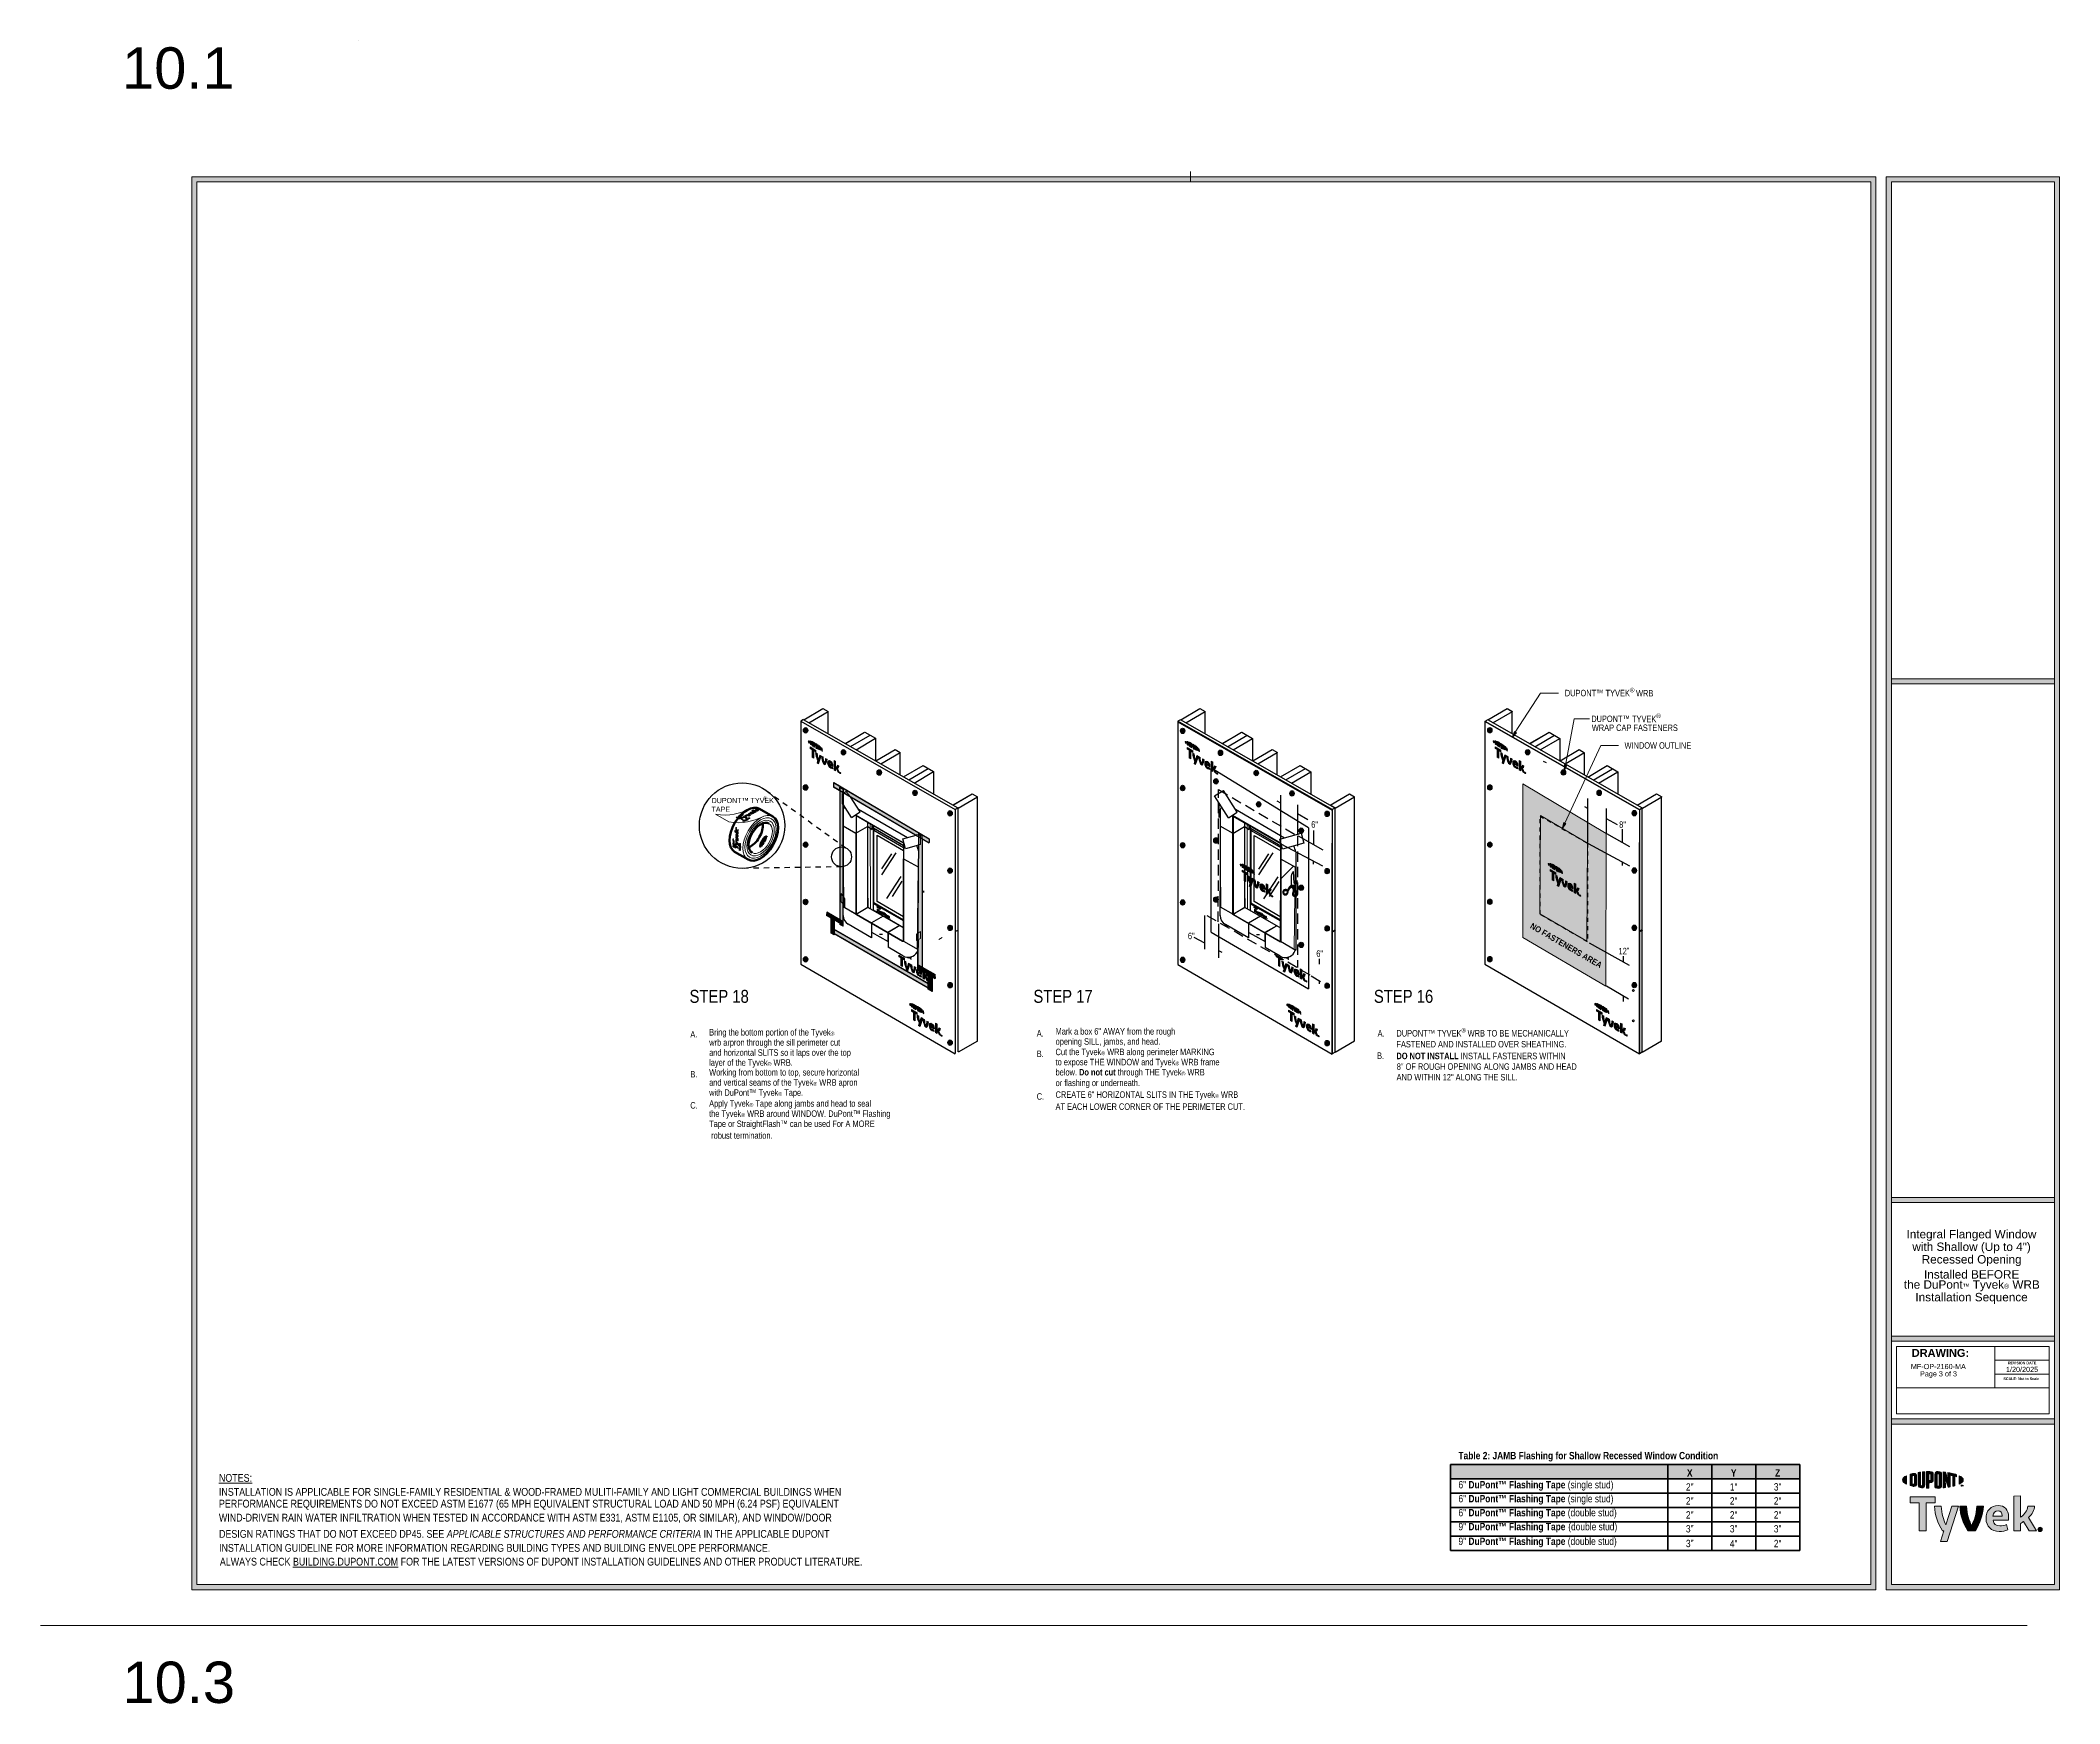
# Model space of a CAD drawing. Header units: inches. Extents: x -24 to 76, y -57 to 19.
# Drawn here: x -24.43 to 24.35, y -56.8 to -16.63 of the extents above; entities that cross this region are included whole.
import ezdxf

# ---------------------------------------------------------------- set-up
doc = ezdxf.new("R2010")
doc.units = ezdxf.units.IN
doc.header["$MEASUREMENT"] = 0
for name, pattern in [('AI-Linetype-1', [1.199738, 0.599869, -0.119974, 0.119974, -0.119974, 0.119974, -0.119974]), ('AI-Linetype-2', [1.199738, 0.599869, -0.119974, 0.119974, -0.119974, 0.119974, -0.119974]), ('AI-Linetype-3', [1.199738, 0.599869, -0.119974, 0.119974, -0.119974, 0.119974, -0.119974]), ('AI-Linetype-42', [0.375, 0.25, -0.125]), ('AI-Linetype-43', [0.187557, 0.125038, -0.062519]), ('AI-Linetype-44', [0.187557, 0.125038, -0.062519]), ('AI-Linetype-45', [0.108507, 0.072338, -0.036169]), ('AI-Linetype-46', [0.375, 0.25, -0.125]), ('AI-Linetype-47', [0.375, 0.25, -0.125]), ('AI-Linetype-48', [0.375, 0.25, -0.125]), ('AI-Linetype-49', [0.25, 0.125, -0.125]), ('AI-Linetype-50', [0.25, 0.125, -0.125])]:
    doc.linetypes.add(name, pattern=pattern)
doc.layers.get('0').update_dxf_attribs({"lineweight": 0})
for name, color, linetype, lineweight in [('.ATI-HATCH', 7, 'Continuous', 0), ('.ATI-TEXT', 7, 'Continuous', 0), ('G-ANNO-TTLB', 7, 'Continuous', 0), ('Layer 12', 7, 'Continuous', 0), ('LOGOS', 7, 'Continuous', 0), ('No fasteners', 7, 'Continuous', 0), ('TYVEK', 7, 'Continuous', 0), ('WALL SCRATCH', 7, 'Continuous', 0), ('X-REF - TRACED', 7, 'Continuous', 0)]:
    doc.layers.add(name, color=color, linetype=linetype, lineweight=lineweight)
pattern_1 = [(45, (0, 0), (-7.071, 7.071), [])]

msp = doc.modelspace()

# ---------------------------------------------------------------- texts
at = {"layer": '.ATI-TEXT', "char_height": 0.2, "attachment_point": 7}
for s, insert in [('\\C18;\\c0;\\FArial Narrow|b0|i0|c1;\\H0.312500;\\W1.000000;STEP 18', (-8.746, -39.881)), ('\\C18;\\c0;\\FArial Narrow|b0|i0|c1;\\H0.312500;\\W1.000000;STEP 17', (-0.439, -39.881)), ('\\C18;\\c0;\\FArial Narrow|b0|i0|c1;\\H0.312500;\\W1.000000;STEP 16', (7.788, -39.881))]:
    msp.add_mtext(s, dxfattribs=dict(at, insert=insert))
at = {"char_height": 0.2, "attachment_point": 7}
for s, insert in [('\\C18;\\c0;\\FArial|b0|i0|c1;\\H1.000000;\\W1.000000;10.1', (-22.455, -17.815)), ('\\C18;\\c0;\\FArial|b0|i0|c1;\\H0.125000;\\W1.000000;MF-OP-2160-MA', (20.759, -48.725)), ('\\C18;\\c0;\\FArial|b0|i0|c1;\\H0.125000;\\W1.000000;Page 3 of 3', (20.98, -48.937)), ('\\C18;\\c0;\\FArial|b0|i0|c1;\\H0.125018;\\W1.000000;1/20/2025', (23.057, -48.795)), ('\\C18;\\c0;\\FArial|b0|i0|c1;\\H1.000000;\\W1.000000;10.3', (-22.445, -56.802))]:
    msp.add_mtext(s, dxfattribs=dict(at, insert=insert))
at = {"layer": 'G-ANNO-TTLB', "char_height": 0.2, "attachment_point": 7}
for s, insert in [('\\C18;\\c0;\\FArial Bold|b1|i0|c1;\\H0.190267;\\W1.000000;DRAWING:', (20.78, -48.43)), ('\\C18;\\c0;\\FArial Bold|b1|i0|c1;\\H0.063422;\\W1.000000;REVISION DATE', (23.102, -48.608)), ('\\C18;\\c0;\\FArial Bold|b1|i0|c1;\\H0.063422;\\W1.000000;SCALE: Not to Scale', (22.996, -48.989))]:
    msp.add_mtext(s, dxfattribs=dict(at, insert=insert))
at = {"layer": 'TYVEK', "char_height": 0.2, "attachment_point": 7}
for s, insert, rotation in [('\\C1;\\c255;\\FArial Narrow|b0|i0|c1;\\H0.156298;\\W1.000002;6"', (6.274, -35.651), 0.9999), ('\\C1;\\c255;\\FArial Narrow|b0|i0|c1;\\H0.156298;\\W1.000002;8"', (13.714, -35.653), 0.9999), ('\\C18;\\c0;\\FArial Narrow Bold|b1|i0|c1;\\H0.144771;\\W0.866033;NO FASTENERS AREA', (11.546, -38.065), 330.0001), ('\\C1;\\c255;\\FArial Narrow|b0|i0|c1;\\H0.156298;\\W1.000002;6"', (3.295, -38.343), 0.9999), ('\\C1;\\c255;\\FArial Narrow|b0|i0|c1;\\H0.156297;\\W0.999999;6"', (6.399, -38.771), 1.9995), ('\\C1;\\c255;\\FArial Narrow|b0|i0|c1;\\H0.156298;\\W1.000002;12"', (13.7, -38.708), 0.9999)]:
    msp.add_mtext(s, dxfattribs=dict(at, insert=insert, rotation=rotation))

# ---------------------------------------------------------------- blocks, each defined once
blk = doc.blocks.new('Block_4')
at = {"char_height": 0.2, "attachment_point": 7}
for s, insert in [('\\C18;\\c0;\\FArial|b0|i0|c1;\\H0.203125;\\W1.000000;Integral Flanged Window', (20.654, -45.626)), ('\\C18;\\c0;\\FArial|b0|i0|c1;\\H0.203125;\\W1.000000;with Shallow (Up to 4")', (20.795, -45.931)), ('\\C18;\\c0;\\FArial|b0|i0|c1;\\H0.203125;\\W1.000000;Recessed Opening', (21.021, -46.235)), ('\\C18;\\c0;\\FArial|b0|i0|c1;\\H0.203125;\\W1.000000;Installed BEFORE', (21.077, -46.54)), ('\\C18;\\c0;\\FArial|b0|i0|c1;\\H0.203125;\\W1.000000;the DuPont\\H0.118422;™\\H0.203125; Tyvek\\H0.118422;®\\H0.203125; WRB', (20.591, -46.843)), ('\\C18;\\c0;\\FArial|b0|i0|c1;\\H0.203125;\\W1.000000;Installation Sequence', (20.869, -47.147))]:
    blk.add_mtext(s, dxfattribs=dict(at, insert=insert))
blk = doc.blocks.new('Block_20')
at = {"layer": 'G-ANNO-TTLB', "true_color": 0xe11b22, "transparency": 33554687}
h = blk.add_hatch(color=242, dxfattribs=at)
h.dxf.hatch_style = 2
edge = h.paths.add_edge_path()
edge.add_spline(control_points=[(21.041, -51.515), (21.041, -51.531), (21.035, -51.541), (21.016, -51.539), (20.996, -51.536), (20.991, -51.528), (20.991, -51.509), (20.991, -51.509), (20.991, -51.213), (20.991, -51.213), (20.978, -51.214), (20.95, -51.218), (20.937, -51.22), (20.937, -51.22), (20.937, -51.52), (20.937, -51.52), (20.937, -51.568), (20.961, -51.586), (21.016, -51.593), (21.066, -51.598), (21.097, -51.573), (21.097, -51.52), (21.097, -51.52), (21.097, -51.203), (21.097, -51.203), (21.086, -51.204), (21.052, -51.207), (21.041, -51.208), (21.041, -51.208), (21.041, -51.515), (21.041, -51.515)], knot_values=[0, 0, 0, 0, 1, 1, 1, 2, 2, 2, 3, 3, 3, 4, 4, 4, 5, 5, 5, 6, 6, 6, 7, 7, 7, 8, 8, 8, 9, 9, 9, 10, 10, 10, 10], degree=3, periodic=0)
h = blk.add_hatch(color=242, dxfattribs=at)
h.dxf.hatch_style = 2
edge = h.paths.add_edge_path()
edge.add_spline(control_points=[(21.245, -51.385), (21.245, -51.402), (21.239, -51.411), (21.216, -51.411), (21.216, -51.411), (21.197, -51.411), (21.197, -51.411), (21.197, -51.411), (21.197, -51.253), (21.197, -51.253), (21.205, -51.253), (21.21, -51.253), (21.215, -51.253), (21.24, -51.253), (21.245, -51.262), (21.245, -51.28), (21.245, -51.28), (21.245, -51.385), (21.245, -51.385)], knot_values=[0, 0, 0, 0, 1, 1, 1, 2, 2, 2, 3, 3, 3, 4, 4, 4, 5, 5, 5, 6, 6, 6, 6], degree=3, periodic=0)
edge = h.paths.add_edge_path()
edge.add_spline(control_points=[(21.219, -51.197), (21.209, -51.197), (21.173, -51.198), (21.141, -51.2), (21.141, -51.2), (21.141, -51.599), (21.141, -51.599), (21.152, -51.6), (21.181, -51.602), (21.197, -51.602), (21.197, -51.602), (21.197, -51.466), (21.197, -51.466), (21.197, -51.466), (21.219, -51.466), (21.219, -51.466), (21.277, -51.466), (21.302, -51.44), (21.302, -51.389), (21.302, -51.389), (21.302, -51.272), (21.302, -51.272), (21.302, -51.222), (21.274, -51.197), (21.219, -51.197)], knot_values=[0, 0, 0, 0, 1, 1, 1, 2, 2, 2, 3, 3, 3, 4, 4, 4, 5, 5, 5, 6, 6, 6, 7, 7, 7, 8, 8, 8, 8], degree=3, periodic=0)
h = blk.add_hatch(color=242, dxfattribs=at)
h.dxf.hatch_style = 2
edge = h.paths.add_edge_path()
edge.add_spline(control_points=[(21.445, -51.524), (21.445, -51.54), (21.44, -51.548), (21.42, -51.549), (21.4, -51.549), (21.394, -51.541), (21.394, -51.524), (21.394, -51.524), (21.394, -51.276), (21.394, -51.276), (21.394, -51.259), (21.4, -51.25), (21.42, -51.251), (21.44, -51.251), (21.445, -51.26), (21.445, -51.276), (21.445, -51.276), (21.445, -51.524), (21.445, -51.524)], knot_values=[0, 0, 0, 0, 1, 1, 1, 2, 2, 2, 3, 3, 3, 4, 4, 4, 5, 5, 5, 6, 6, 6, 6], degree=3, periodic=0)
edge = h.paths.add_edge_path()
edge.add_spline(control_points=[(21.42, -51.195), (21.368, -51.192), (21.337, -51.215), (21.337, -51.268), (21.337, -51.268), (21.337, -51.529), (21.337, -51.529), (21.337, -51.584), (21.365, -51.607), (21.42, -51.605), (21.474, -51.603), (21.502, -51.582), (21.502, -51.523), (21.502, -51.523), (21.502, -51.274), (21.502, -51.274), (21.502, -51.218), (21.477, -51.198), (21.42, -51.195)], knot_values=[0, 0, 0, 0, 1, 1, 1, 2, 2, 2, 3, 3, 3, 4, 4, 4, 5, 5, 5, 6, 6, 6, 6], degree=3, periodic=0)
h = blk.add_hatch(color=242, dxfattribs=at)
h.dxf.hatch_style = 2
edge = h.paths.add_edge_path()
edge.add_spline(control_points=[(21.658, -51.417), (21.658, -51.417), (21.595, -51.214), (21.595, -51.214), (21.578, -51.212), (21.558, -51.21), (21.542, -51.208), (21.542, -51.208), (21.542, -51.591), (21.542, -51.591), (21.553, -51.59), (21.582, -51.587), (21.596, -51.585), (21.596, -51.585), (21.592, -51.36), (21.592, -51.36), (21.592, -51.36), (21.658, -51.576), (21.658, -51.576), (21.672, -51.574), (21.692, -51.571), (21.705, -51.568), (21.705, -51.568), (21.705, -51.232), (21.705, -51.232), (21.691, -51.229), (21.666, -51.225), (21.654, -51.223), (21.654, -51.223), (21.658, -51.417), (21.658, -51.417)], knot_values=[0, 0, 0, 0, 1, 1, 1, 2, 2, 2, 3, 3, 3, 4, 4, 4, 5, 5, 5, 6, 6, 6, 7, 7, 7, 8, 8, 8, 9, 9, 9, 10, 10, 10, 10], degree=3, periodic=0)
h = blk.add_hatch(color=242, dxfattribs=at)
h.dxf.hatch_style = 2
edge = h.paths.add_edge_path()
edge.add_spline(control_points=[(20.555, -51.399), (20.555, -51.437), (20.592, -51.472), (20.655, -51.502), (20.655, -51.502), (20.655, -51.297), (20.655, -51.297), (20.592, -51.327), (20.555, -51.362), (20.555, -51.399)], knot_values=[0, 0, 0, 0, 1, 1, 1, 2, 2, 2, 3, 3, 3, 3], degree=3, periodic=0)
h = blk.add_hatch(color=242, dxfattribs=at)
h.dxf.hatch_style = 2
edge = h.paths.add_edge_path()
edge.add_spline(control_points=[(20.847, -51.483), (20.847, -51.499), (20.837, -51.504), (20.826, -51.504), (20.817, -51.504), (20.804, -51.501), (20.793, -51.498), (20.793, -51.498), (20.793, -51.302), (20.793, -51.302), (20.804, -51.299), (20.817, -51.295), (20.826, -51.295), (20.837, -51.295), (20.847, -51.301), (20.847, -51.316), (20.847, -51.316), (20.847, -51.483), (20.847, -51.483)], knot_values=[0, 0, 0, 0, 1, 1, 1, 2, 2, 2, 3, 3, 3, 4, 4, 4, 5, 5, 5, 6, 6, 6, 6], degree=3, periodic=0)
edge = h.paths.add_edge_path()
edge.add_spline(control_points=[(20.833, -51.244), (20.816, -51.244), (20.79, -51.249), (20.744, -51.264), (20.744, -51.264), (20.744, -51.536), (20.744, -51.536), (20.784, -51.548), (20.816, -51.556), (20.833, -51.556), (20.875, -51.556), (20.898, -51.531), (20.898, -51.49), (20.898, -51.49), (20.898, -51.309), (20.898, -51.309), (20.898, -51.269), (20.875, -51.244), (20.833, -51.244)], knot_values=[0, 0, 0, 0, 1, 1, 1, 2, 2, 2, 3, 3, 3, 4, 4, 4, 5, 5, 5, 6, 6, 6, 6], degree=3, periodic=0)
h = blk.add_hatch(color=242, dxfattribs=at)
h.dxf.hatch_style = 2
edge = h.paths.add_edge_path()
edge.add_spline(control_points=[(21.733, -51.29), (21.747, -51.293), (21.761, -51.296), (21.774, -51.299), (21.774, -51.299), (21.774, -51.553), (21.774, -51.553), (21.786, -51.55), (21.809, -51.544), (21.824, -51.54), (21.824, -51.54), (21.824, -51.311), (21.824, -51.311), (21.839, -51.314), (21.853, -51.318), (21.865, -51.322), (21.865, -51.322), (21.865, -51.273), (21.865, -51.273), (21.825, -51.259), (21.783, -51.248), (21.733, -51.237), (21.733, -51.237), (21.733, -51.29), (21.733, -51.29)], knot_values=[0, 0, 0, 0, 1, 1, 1, 2, 2, 2, 3, 3, 3, 4, 4, 4, 5, 5, 5, 6, 6, 6, 7, 7, 7, 8, 8, 8, 8], degree=3, periodic=0)
h = blk.add_hatch(color=242, dxfattribs=at)
h.dxf.hatch_style = 2
edge = h.paths.add_edge_path()
edge.add_spline(control_points=[(22.026, -51.399), (22.026, -51.437), (21.989, -51.472), (21.925, -51.502), (21.925, -51.502), (21.925, -51.297), (21.925, -51.297), (21.989, -51.327), (22.026, -51.362), (22.026, -51.399)], knot_values=[0, 0, 0, 0, 1, 1, 1, 2, 2, 2, 3, 3, 3, 3], degree=3, periodic=0)
h = blk.add_hatch(color=242, dxfattribs=at)
h.dxf.hatch_style = 2
edge = h.paths.add_edge_path()
edge.add_spline(control_points=[(21.996, -51.523), (21.996, -51.523), (22.002, -51.523), (22.002, -51.523), (22.002, -51.523), (22.011, -51.537), (22.011, -51.537), (22.011, -51.537), (22.02, -51.523), (22.02, -51.523), (22.02, -51.523), (22.026, -51.523), (22.026, -51.523), (22.026, -51.523), (22.026, -51.553), (22.026, -51.553), (22.026, -51.553), (22.02, -51.553), (22.02, -51.553), (22.02, -51.553), (22.02, -51.532), (22.02, -51.532), (22.02, -51.532), (22.011, -51.546), (22.011, -51.546), (22.011, -51.546), (22.01, -51.546), (22.01, -51.546), (22.01, -51.546), (22.001, -51.532), (22.001, -51.532), (22.001, -51.532), (22.001, -51.553), (22.001, -51.553), (22.001, -51.553), (21.996, -51.553), (21.996, -51.553), (21.996, -51.553), (21.996, -51.523), (21.996, -51.523)], knot_values=[0, 0, 0, 0, 1, 1, 1, 2, 2, 2, 3, 3, 3, 4, 4, 4, 5, 5, 5, 6, 6, 6, 7, 7, 7, 8, 8, 8, 9, 9, 9, 10, 10, 10, 11, 11, 11, 12, 12, 12, 13, 13, 13, 13], degree=3, periodic=0)
edge = h.paths.add_edge_path()
edge.add_spline(control_points=[(21.975, -51.528), (21.975, -51.528), (21.966, -51.528), (21.966, -51.528), (21.966, -51.528), (21.966, -51.523), (21.966, -51.523), (21.966, -51.523), (21.99, -51.523), (21.99, -51.523), (21.99, -51.523), (21.99, -51.528), (21.99, -51.528), (21.99, -51.528), (21.98, -51.528), (21.98, -51.528), (21.98, -51.528), (21.98, -51.553), (21.98, -51.553), (21.98, -51.553), (21.975, -51.553), (21.975, -51.553), (21.975, -51.553), (21.975, -51.528), (21.975, -51.528)], knot_values=[0, 0, 0, 0, 1, 1, 1, 2, 2, 2, 3, 3, 3, 4, 4, 4, 5, 5, 5, 6, 6, 6, 7, 7, 7, 8, 8, 8, 8], degree=3, periodic=0)
at = {"layer": 'G-ANNO-TTLB'}
for points, knots in [([(21.041, -51.515), (21.041, -51.531), (21.035, -51.541), (21.016, -51.539), (20.996, -51.536), (20.991, -51.528), (20.991, -51.509), (20.991, -51.509), (20.991, -51.213), (20.991, -51.213), (20.978, -51.214), (20.95, -51.218), (20.937, -51.22), (20.937, -51.22), (20.937, -51.52), (20.937, -51.52), (20.937, -51.568), (20.961, -51.586), (21.016, -51.593), (21.066, -51.598), (21.097, -51.573), (21.097, -51.52), (21.097, -51.52), (21.097, -51.203), (21.097, -51.203), (21.086, -51.204), (21.052, -51.207), (21.041, -51.208), (21.041, -51.208), (21.041, -51.515), (21.041, -51.515)], [0, 0, 0, 0, 1, 1, 1, 2, 2, 2, 3, 3, 3, 4, 4, 4, 5, 5, 5, 6, 6, 6, 7, 7, 7, 8, 8, 8, 9, 9, 9, 10, 10, 10, 10]), ([(21.219, -51.197), (21.209, -51.197), (21.173, -51.198), (21.141, -51.2), (21.141, -51.2), (21.141, -51.599), (21.141, -51.599), (21.152, -51.6), (21.181, -51.602), (21.197, -51.602), (21.197, -51.602), (21.197, -51.466), (21.197, -51.466), (21.197, -51.466), (21.219, -51.466), (21.219, -51.466), (21.277, -51.466), (21.302, -51.44), (21.302, -51.389), (21.302, -51.389), (21.302, -51.272), (21.302, -51.272), (21.302, -51.222), (21.274, -51.197), (21.219, -51.197)], [0, 0, 0, 0, 1, 1, 1, 2, 2, 2, 3, 3, 3, 4, 4, 4, 5, 5, 5, 6, 6, 6, 7, 7, 7, 8, 8, 8, 8]), ([(21.42, -51.195), (21.368, -51.192), (21.337, -51.215), (21.337, -51.268), (21.337, -51.268), (21.337, -51.529), (21.337, -51.529), (21.337, -51.584), (21.365, -51.607), (21.42, -51.605), (21.474, -51.603), (21.502, -51.582), (21.502, -51.523), (21.502, -51.523), (21.502, -51.274), (21.502, -51.274), (21.502, -51.218), (21.477, -51.198), (21.42, -51.195)], [0, 0, 0, 0, 1, 1, 1, 2, 2, 2, 3, 3, 3, 4, 4, 4, 5, 5, 5, 6, 6, 6, 6]), ([(21.658, -51.417), (21.658, -51.417), (21.595, -51.214), (21.595, -51.214), (21.578, -51.212), (21.558, -51.21), (21.542, -51.208), (21.542, -51.208), (21.542, -51.591), (21.542, -51.591), (21.553, -51.59), (21.582, -51.587), (21.596, -51.585), (21.596, -51.585), (21.592, -51.36), (21.592, -51.36), (21.592, -51.36), (21.658, -51.576), (21.658, -51.576), (21.672, -51.574), (21.692, -51.571), (21.705, -51.568), (21.705, -51.568), (21.705, -51.232), (21.705, -51.232), (21.691, -51.229), (21.666, -51.225), (21.654, -51.223), (21.654, -51.223), (21.658, -51.417), (21.658, -51.417)], [0, 0, 0, 0, 1, 1, 1, 2, 2, 2, 3, 3, 3, 4, 4, 4, 5, 5, 5, 6, 6, 6, 7, 7, 7, 8, 8, 8, 9, 9, 9, 10, 10, 10, 10]), ([(20.555, -51.399), (20.555, -51.437), (20.592, -51.472), (20.655, -51.502), (20.655, -51.502), (20.655, -51.297), (20.655, -51.297), (20.592, -51.327), (20.555, -51.362), (20.555, -51.399)], [0, 0, 0, 0, 1, 1, 1, 2, 2, 2, 3, 3, 3, 3]), ([(20.833, -51.244), (20.816, -51.244), (20.79, -51.249), (20.744, -51.264), (20.744, -51.264), (20.744, -51.536), (20.744, -51.536), (20.784, -51.548), (20.816, -51.556), (20.833, -51.556), (20.875, -51.556), (20.898, -51.531), (20.898, -51.49), (20.898, -51.49), (20.898, -51.309), (20.898, -51.309), (20.898, -51.269), (20.875, -51.244), (20.833, -51.244)], [0, 0, 0, 0, 1, 1, 1, 2, 2, 2, 3, 3, 3, 4, 4, 4, 5, 5, 5, 6, 6, 6, 6]), ([(20.847, -51.483), (20.847, -51.499), (20.837, -51.504), (20.826, -51.504), (20.817, -51.504), (20.804, -51.501), (20.793, -51.498), (20.793, -51.498), (20.793, -51.302), (20.793, -51.302), (20.804, -51.299), (20.817, -51.295), (20.826, -51.295), (20.837, -51.295), (20.847, -51.301), (20.847, -51.316), (20.847, -51.316), (20.847, -51.483), (20.847, -51.483)], [0, 0, 0, 0, 1, 1, 1, 2, 2, 2, 3, 3, 3, 4, 4, 4, 5, 5, 5, 6, 6, 6, 6]), ([(21.245, -51.385), (21.245, -51.402), (21.239, -51.411), (21.216, -51.411), (21.216, -51.411), (21.197, -51.411), (21.197, -51.411), (21.197, -51.411), (21.197, -51.253), (21.197, -51.253), (21.205, -51.253), (21.21, -51.253), (21.215, -51.253), (21.24, -51.253), (21.245, -51.262), (21.245, -51.28), (21.245, -51.28), (21.245, -51.385), (21.245, -51.385)], [0, 0, 0, 0, 1, 1, 1, 2, 2, 2, 3, 3, 3, 4, 4, 4, 5, 5, 5, 6, 6, 6, 6]), ([(21.445, -51.524), (21.445, -51.54), (21.44, -51.548), (21.42, -51.549), (21.4, -51.549), (21.394, -51.541), (21.394, -51.524), (21.394, -51.524), (21.394, -51.276), (21.394, -51.276), (21.394, -51.259), (21.4, -51.25), (21.42, -51.251), (21.44, -51.251), (21.445, -51.26), (21.445, -51.276), (21.445, -51.276), (21.445, -51.524), (21.445, -51.524)], [0, 0, 0, 0, 1, 1, 1, 2, 2, 2, 3, 3, 3, 4, 4, 4, 5, 5, 5, 6, 6, 6, 6]), ([(21.733, -51.29), (21.747, -51.293), (21.761, -51.296), (21.774, -51.299), (21.774, -51.299), (21.774, -51.553), (21.774, -51.553), (21.786, -51.55), (21.809, -51.544), (21.824, -51.54), (21.824, -51.54), (21.824, -51.311), (21.824, -51.311), (21.839, -51.314), (21.853, -51.318), (21.865, -51.322), (21.865, -51.322), (21.865, -51.273), (21.865, -51.273), (21.825, -51.259), (21.783, -51.248), (21.733, -51.237), (21.733, -51.237), (21.733, -51.29), (21.733, -51.29)], [0, 0, 0, 0, 1, 1, 1, 2, 2, 2, 3, 3, 3, 4, 4, 4, 5, 5, 5, 6, 6, 6, 7, 7, 7, 8, 8, 8, 8]), ([(22.026, -51.399), (22.026, -51.437), (21.989, -51.472), (21.925, -51.502), (21.925, -51.502), (21.925, -51.297), (21.925, -51.297), (21.989, -51.327), (22.026, -51.362), (22.026, -51.399)], [0, 0, 0, 0, 1, 1, 1, 2, 2, 2, 3, 3, 3, 3]), ([(21.975, -51.528), (21.975, -51.528), (21.966, -51.528), (21.966, -51.528), (21.966, -51.528), (21.966, -51.523), (21.966, -51.523), (21.966, -51.523), (21.99, -51.523), (21.99, -51.523), (21.99, -51.523), (21.99, -51.528), (21.99, -51.528), (21.99, -51.528), (21.98, -51.528), (21.98, -51.528), (21.98, -51.528), (21.98, -51.553), (21.98, -51.553), (21.98, -51.553), (21.975, -51.553), (21.975, -51.553), (21.975, -51.553), (21.975, -51.528), (21.975, -51.528)], [0, 0, 0, 0, 1, 1, 1, 2, 2, 2, 3, 3, 3, 4, 4, 4, 5, 5, 5, 6, 6, 6, 7, 7, 7, 8, 8, 8, 8]), ([(21.996, -51.523), (21.996, -51.523), (22.002, -51.523), (22.002, -51.523), (22.002, -51.523), (22.011, -51.537), (22.011, -51.537), (22.011, -51.537), (22.02, -51.523), (22.02, -51.523), (22.02, -51.523), (22.026, -51.523), (22.026, -51.523), (22.026, -51.523), (22.026, -51.553), (22.026, -51.553), (22.026, -51.553), (22.02, -51.553), (22.02, -51.553), (22.02, -51.553), (22.02, -51.532), (22.02, -51.532), (22.02, -51.532), (22.011, -51.546), (22.011, -51.546), (22.011, -51.546), (22.01, -51.546), (22.01, -51.546), (22.01, -51.546), (22.001, -51.532), (22.001, -51.532), (22.001, -51.532), (22.001, -51.553), (22.001, -51.553), (22.001, -51.553), (21.996, -51.553), (21.996, -51.553), (21.996, -51.553), (21.996, -51.523), (21.996, -51.523)], [0, 0, 0, 0, 1, 1, 1, 2, 2, 2, 3, 3, 3, 4, 4, 4, 5, 5, 5, 6, 6, 6, 7, 7, 7, 8, 8, 8, 9, 9, 9, 10, 10, 10, 11, 11, 11, 12, 12, 12, 13, 13, 13, 13])]:
    blk.add_open_spline(points, degree=3, knots=knots, dxfattribs=at)
blk = doc.blocks.new('Block_24')
at = {"layer": 'G-ANNO-TTLB', "true_color": 0x17477e, "transparency": 33554687}
h = blk.add_hatch(color=156, dxfattribs=at)
h.dxf.hatch_style = 2
h.paths.add_polyline_path([(21.347, -51.81), (20.744, -51.81), (20.744, -51.953), (20.962, -51.953), (20.962, -52.631), (21.129, -52.631), (21.129, -51.953), (21.347, -51.953)])
h = blk.add_hatch(color=156, dxfattribs=at)
h.dxf.hatch_style = 2
edge = h.paths.add_edge_path()
edge.add_spline(control_points=[(22.351, -52.032), (22.34, -52.232), (22.296, -52.368), (22.227, -52.501), (22.16, -52.368), (22.116, -52.232), (22.103, -52.032), (22.103, -52.032), (21.94, -52.032), (21.94, -52.032), (21.958, -52.267), (22.011, -52.419), (22.137, -52.631), (22.137, -52.631), (22.317, -52.631), (22.317, -52.631), (22.439, -52.419), (22.489, -52.267), (22.513, -52.032), (22.513, -52.032), (22.351, -52.032), (22.351, -52.032)], knot_values=[0, 0, 0, 0, 1, 1, 1, 2, 2, 2, 3, 3, 3, 4, 4, 4, 5, 5, 5, 6, 6, 6, 7, 7, 7, 7], degree=3, periodic=0)
h = blk.add_hatch(color=156, dxfattribs=at)
h.dxf.hatch_style = 2
edge = h.paths.add_edge_path()
edge.add_spline(control_points=[(22.743, -52.274), (22.743, -52.274), (22.966, -52.274), (22.966, -52.274), (22.966, -52.274), (22.966, -52.26), (22.966, -52.26), (22.966, -52.195), (22.931, -52.147), (22.867, -52.147), (22.799, -52.147), (22.754, -52.195), (22.743, -52.274)], knot_values=[0, 0, 0, 0, 1, 1, 1, 2, 2, 2, 3, 3, 3, 4, 4, 4, 4], degree=3, periodic=0)
edge = h.paths.add_edge_path()
edge.add_spline(control_points=[(23.099, -52.605), (23.047, -52.628), (22.971, -52.645), (22.894, -52.645), (22.705, -52.645), (22.576, -52.525), (22.576, -52.331), (22.576, -52.144), (22.694, -52.018), (22.867, -52.018), (23.02, -52.018), (23.121, -52.127), (23.121, -52.284), (23.121, -52.319), (23.119, -52.349), (23.116, -52.373), (23.116, -52.373), (22.746, -52.373), (22.746, -52.373), (22.761, -52.467), (22.816, -52.509), (22.91, -52.509), (22.967, -52.509), (23.022, -52.496), (23.073, -52.475), (23.073, -52.475), (23.099, -52.605), (23.099, -52.605)], knot_values=[0, 0, 0, 0, 1, 1, 1, 2, 2, 2, 3, 3, 3, 4, 4, 4, 5, 5, 5, 6, 6, 6, 7, 7, 7, 8, 8, 8, 9, 9, 9, 9], degree=3, periodic=0)
h = blk.add_hatch(color=156, dxfattribs=at)
h.dxf.hatch_style = 2
edge = h.paths.add_edge_path()
edge.add_spline(control_points=[(23.6, -52.311), (23.6, -52.311), (23.795, -52.631), (23.795, -52.631), (23.795, -52.631), (23.619, -52.631), (23.619, -52.631), (23.619, -52.631), (23.484, -52.402), (23.484, -52.402), (23.46, -52.42), (23.434, -52.437), (23.406, -52.455), (23.406, -52.455), (23.406, -52.631), (23.406, -52.631), (23.406, -52.631), (23.244, -52.631), (23.244, -52.631), (23.244, -52.631), (23.244, -51.79), (23.244, -51.79), (23.244, -51.79), (23.406, -51.782), (23.406, -51.782), (23.406, -51.782), (23.406, -52.299), (23.406, -52.299), (23.516, -52.228), (23.57, -52.145), (23.589, -52.032), (23.589, -52.032), (23.749, -52.032), (23.749, -52.032), (23.746, -52.133), (23.694, -52.223), (23.6, -52.311)], knot_values=[0, 0, 0, 0, 1, 1, 1, 2, 2, 2, 3, 3, 3, 4, 4, 4, 5, 5, 5, 6, 6, 6, 7, 7, 7, 8, 8, 8, 9, 9, 9, 10, 10, 10, 11, 11, 11, 12, 12, 12, 12], degree=3, periodic=0)
at = {"layer": 'G-ANNO-TTLB'}
blk.add_lwpolyline([(21.347, -51.81), (20.744, -51.81), (20.744, -51.953), (20.962, -51.953), (20.962, -52.631), (21.129, -52.631), (21.129, -51.953), (21.347, -51.953)], close=True, dxfattribs=at)
for points, knots in [([(22.351, -52.032), (22.34, -52.232), (22.296, -52.368), (22.227, -52.501), (22.16, -52.368), (22.116, -52.232), (22.103, -52.032), (22.103, -52.032), (21.94, -52.032), (21.94, -52.032), (21.958, -52.267), (22.011, -52.419), (22.137, -52.631), (22.137, -52.631), (22.317, -52.631), (22.317, -52.631), (22.439, -52.419), (22.489, -52.267), (22.513, -52.032), (22.513, -52.032), (22.351, -52.032), (22.351, -52.032)], [0, 0, 0, 0, 1, 1, 1, 2, 2, 2, 3, 3, 3, 4, 4, 4, 5, 5, 5, 6, 6, 6, 7, 7, 7, 7]), ([(23.099, -52.605), (23.047, -52.628), (22.971, -52.645), (22.894, -52.645), (22.705, -52.645), (22.576, -52.525), (22.576, -52.331), (22.576, -52.144), (22.694, -52.018), (22.867, -52.018), (23.02, -52.018), (23.121, -52.127), (23.121, -52.284), (23.121, -52.319), (23.119, -52.349), (23.116, -52.373), (23.116, -52.373), (22.746, -52.373), (22.746, -52.373), (22.761, -52.467), (22.816, -52.509), (22.91, -52.509), (22.967, -52.509), (23.022, -52.496), (23.073, -52.475), (23.073, -52.475), (23.099, -52.605), (23.099, -52.605)], [0, 0, 0, 0, 1, 1, 1, 2, 2, 2, 3, 3, 3, 4, 4, 4, 5, 5, 5, 6, 6, 6, 7, 7, 7, 8, 8, 8, 9, 9, 9, 9]), ([(22.743, -52.274), (22.743, -52.274), (22.966, -52.274), (22.966, -52.274), (22.966, -52.274), (22.966, -52.26), (22.966, -52.26), (22.966, -52.195), (22.931, -52.147), (22.867, -52.147), (22.799, -52.147), (22.754, -52.195), (22.743, -52.274)], [0, 0, 0, 0, 1, 1, 1, 2, 2, 2, 3, 3, 3, 4, 4, 4, 4]), ([(23.6, -52.311), (23.6, -52.311), (23.795, -52.631), (23.795, -52.631), (23.795, -52.631), (23.619, -52.631), (23.619, -52.631), (23.619, -52.631), (23.484, -52.402), (23.484, -52.402), (23.46, -52.42), (23.434, -52.437), (23.406, -52.455), (23.406, -52.455), (23.406, -52.631), (23.406, -52.631), (23.406, -52.631), (23.244, -52.631), (23.244, -52.631), (23.244, -52.631), (23.244, -51.79), (23.244, -51.79), (23.244, -51.79), (23.406, -51.782), (23.406, -51.782), (23.406, -51.782), (23.406, -52.299), (23.406, -52.299), (23.516, -52.228), (23.57, -52.145), (23.589, -52.032), (23.589, -52.032), (23.749, -52.032), (23.749, -52.032), (23.746, -52.133), (23.694, -52.223), (23.6, -52.311)], [0, 0, 0, 0, 1, 1, 1, 2, 2, 2, 3, 3, 3, 4, 4, 4, 5, 5, 5, 6, 6, 6, 7, 7, 7, 8, 8, 8, 9, 9, 9, 10, 10, 10, 11, 11, 11, 12, 12, 12, 12])]:
    blk.add_open_spline(points, degree=3, knots=knots, dxfattribs=at)
blk = doc.blocks.new('Block_23')
at = {"layer": 'G-ANNO-TTLB', "true_color": 0x17477e, "transparency": 33554687}
h = blk.add_hatch(color=156, dxfattribs=at)
h.dxf.hatch_style = 2
edge = h.paths.add_edge_path()
edge.add_spline(control_points=[(21.75, -52.032), (21.75, -52.032), (21.605, -52.483), (21.605, -52.483), (21.543, -52.356), (21.503, -52.223), (21.491, -52.032), (21.491, -52.032), (21.328, -52.032), (21.328, -52.032), (21.345, -52.267), (21.398, -52.419), (21.525, -52.631), (21.525, -52.631), (21.557, -52.631), (21.557, -52.631), (21.557, -52.631), (21.474, -52.889), (21.474, -52.889), (21.474, -52.889), (21.636, -52.889), (21.636, -52.889), (21.636, -52.889), (21.912, -52.032), (21.912, -52.032), (21.912, -52.032), (21.75, -52.032), (21.75, -52.032)], knot_values=[0, 0, 0, 0, 1, 1, 1, 2, 2, 2, 3, 3, 3, 4, 4, 4, 5, 5, 5, 6, 6, 6, 7, 7, 7, 8, 8, 8, 9, 9, 9, 9], degree=3, periodic=0)
at = {"layer": 'G-ANNO-TTLB'}
blk.add_open_spline([(21.75, -52.032), (21.75, -52.032), (21.605, -52.483), (21.605, -52.483), (21.543, -52.356), (21.503, -52.223), (21.491, -52.032), (21.491, -52.032), (21.328, -52.032), (21.328, -52.032), (21.345, -52.267), (21.398, -52.419), (21.525, -52.631), (21.525, -52.631), (21.557, -52.631), (21.557, -52.631), (21.557, -52.631), (21.474, -52.889), (21.474, -52.889), (21.474, -52.889), (21.636, -52.889), (21.636, -52.889), (21.636, -52.889), (21.912, -52.032), (21.912, -52.032), (21.912, -52.032), (21.75, -52.032), (21.75, -52.032)], degree=3, knots=[0, 0, 0, 0, 1, 1, 1, 2, 2, 2, 3, 3, 3, 4, 4, 4, 5, 5, 5, 6, 6, 6, 7, 7, 7, 8, 8, 8, 9, 9, 9, 9], dxfattribs=at)
blk.add_blockref('Block_24', (0, 0), dxfattribs=at)
blk = doc.blocks.new('Block_25')
at = {"layer": 'G-ANNO-TTLB', "true_color": 0x17477e, "transparency": 33554687}
h = blk.add_hatch(color=156, dxfattribs=at)
h.dxf.hatch_style = 2
edge = h.paths.add_edge_path()
edge.add_spline(control_points=[(23.873, -52.576), (23.873, -52.576), (23.873, -52.591), (23.873, -52.591), (23.873, -52.591), (23.879, -52.591), (23.879, -52.591), (23.886, -52.591), (23.889, -52.589), (23.889, -52.583), (23.889, -52.577), (23.886, -52.576), (23.879, -52.576), (23.879, -52.576), (23.873, -52.576), (23.873, -52.576)], knot_values=[0, 0, 0, 0, 1, 1, 1, 2, 2, 2, 3, 3, 3, 4, 4, 4, 5, 5, 5, 5], degree=3, periodic=0)
edge = h.paths.add_edge_path()
edge.add_spline(control_points=[(23.861, -52.566), (23.861, -52.566), (23.879, -52.566), (23.879, -52.566), (23.893, -52.566), (23.9, -52.572), (23.9, -52.583), (23.9, -52.591), (23.897, -52.596), (23.89, -52.599), (23.894, -52.605), (23.898, -52.612), (23.904, -52.619), (23.904, -52.619), (23.89, -52.619), (23.89, -52.619), (23.885, -52.613), (23.882, -52.607), (23.879, -52.6), (23.879, -52.6), (23.873, -52.6), (23.873, -52.6), (23.873, -52.6), (23.873, -52.619), (23.873, -52.619), (23.873, -52.619), (23.861, -52.619), (23.861, -52.619), (23.861, -52.619), (23.861, -52.566), (23.861, -52.566)], knot_values=[0, 0, 0, 0, 1, 1, 1, 2, 2, 2, 3, 3, 3, 4, 4, 4, 5, 5, 5, 6, 6, 6, 7, 7, 7, 8, 8, 8, 9, 9, 9, 10, 10, 10, 10], degree=3, periodic=0)
edge = h.paths.add_edge_path()
edge.add_spline(control_points=[(23.88, -52.552), (23.854, -52.552), (23.84, -52.567), (23.84, -52.593), (23.84, -52.62), (23.854, -52.634), (23.88, -52.634), (23.905, -52.634), (23.92, -52.62), (23.92, -52.593), (23.92, -52.567), (23.905, -52.552), (23.88, -52.552)], knot_values=[0, 0, 0, 0, 1, 1, 1, 2, 2, 2, 3, 3, 3, 4, 4, 4, 4], degree=3, periodic=0)
edge = h.paths.add_edge_path()
edge.add_spline(control_points=[(23.88, -52.542), (23.911, -52.542), (23.932, -52.562), (23.932, -52.593), (23.932, -52.625), (23.911, -52.645), (23.88, -52.645), (23.848, -52.645), (23.828, -52.625), (23.828, -52.593), (23.828, -52.562), (23.848, -52.542), (23.88, -52.542)], knot_values=[0, 0, 0, 0, 1, 1, 1, 2, 2, 2, 3, 3, 3, 4, 4, 4, 4], degree=3, periodic=0)
at = {"layer": 'G-ANNO-TTLB'}
for points, knots in [([(23.88, -52.542), (23.911, -52.542), (23.932, -52.562), (23.932, -52.593), (23.932, -52.625), (23.911, -52.645), (23.88, -52.645), (23.848, -52.645), (23.828, -52.625), (23.828, -52.593), (23.828, -52.562), (23.848, -52.542), (23.88, -52.542)], [0, 0, 0, 0, 1, 1, 1, 2, 2, 2, 3, 3, 3, 4, 4, 4, 4]), ([(23.88, -52.552), (23.854, -52.552), (23.84, -52.567), (23.84, -52.593), (23.84, -52.62), (23.854, -52.634), (23.88, -52.634), (23.905, -52.634), (23.92, -52.62), (23.92, -52.593), (23.92, -52.567), (23.905, -52.552), (23.88, -52.552)], [0, 0, 0, 0, 1, 1, 1, 2, 2, 2, 3, 3, 3, 4, 4, 4, 4]), ([(23.861, -52.566), (23.861, -52.566), (23.879, -52.566), (23.879, -52.566), (23.893, -52.566), (23.9, -52.572), (23.9, -52.583), (23.9, -52.591), (23.897, -52.596), (23.89, -52.599), (23.894, -52.605), (23.898, -52.612), (23.904, -52.619), (23.904, -52.619), (23.89, -52.619), (23.89, -52.619), (23.885, -52.613), (23.882, -52.607), (23.879, -52.6), (23.879, -52.6), (23.873, -52.6), (23.873, -52.6), (23.873, -52.6), (23.873, -52.619), (23.873, -52.619), (23.873, -52.619), (23.861, -52.619), (23.861, -52.619), (23.861, -52.619), (23.861, -52.566), (23.861, -52.566)], [0, 0, 0, 0, 1, 1, 1, 2, 2, 2, 3, 3, 3, 4, 4, 4, 5, 5, 5, 6, 6, 6, 7, 7, 7, 8, 8, 8, 9, 9, 9, 10, 10, 10, 10]), ([(23.873, -52.576), (23.873, -52.576), (23.873, -52.591), (23.873, -52.591), (23.873, -52.591), (23.879, -52.591), (23.879, -52.591), (23.886, -52.591), (23.889, -52.589), (23.889, -52.583), (23.889, -52.577), (23.886, -52.576), (23.879, -52.576), (23.879, -52.576), (23.873, -52.576), (23.873, -52.576)], [0, 0, 0, 0, 1, 1, 1, 2, 2, 2, 3, 3, 3, 4, 4, 4, 5, 5, 5, 5])]:
    blk.add_open_spline(points, degree=3, knots=knots, dxfattribs=at)
blk = doc.blocks.new('Block_22')
at = {"layer": 'G-ANNO-TTLB'}
for name in ['Block_23', 'Block_25']:
    blk.add_blockref(name, (0, 0), dxfattribs=at)
blk = doc.blocks.new('Block_21')
at = {"layer": 'G-ANNO-TTLB'}
blk.add_blockref('Block_22', (0, 0), dxfattribs=at)
blk = doc.blocks.new('Block_19')
at = {"layer": 'G-ANNO-TTLB'}
for name in ['Block_20', 'Block_21']:
    blk.add_blockref(name, (0, 0), dxfattribs=at)
blk = doc.blocks.new('Block_157')
at = {"layer": 'WALL SCRATCH', "true_color": 0x003b71, "transparency": 33554687}
h = blk.add_hatch(color=156, dxfattribs=at)
h.dxf.hatch_style = 2
edge = h.paths.add_edge_path()
edge.add_ellipse((3.971, -35.956), major_axis=(0, 0.0664), ratio=0.766948, start_angle=0, end_angle=360)
at = {"layer": 'WALL SCRATCH', "color": 18, "lineweight": 25, "true_color": 0x080808}
for p, q in [((3.958, -35.955), (3.985, -35.955)), ((3.971, -35.938), (3.971, -35.973))]:
    blk.add_line(p, q, dxfattribs=at)
at = {"layer": 'WALL SCRATCH', "color": 8, "lineweight": 25, "true_color": 0x808080}
blk.add_lwpolyline([(3.964, -35.895)], dxfattribs=at)
at = {"layer": 'WALL SCRATCH', "color": 18, "lineweight": 25, "true_color": 0x000000}
blk.add_ellipse((3.971, -35.956), major_axis=(0, 0.0664), ratio=0.766948, dxfattribs=at)
at = {"layer": 'WALL SCRATCH', "color": 18, "lineweight": 25, "true_color": 0x080808}
blk.add_ellipse((3.971, -35.955), major_axis=(0, 0.0171), ratio=0.788846, dxfattribs=at)
blk = doc.blocks.new('Block_158')
at = {"layer": 'WALL SCRATCH', "true_color": 0x003b71, "transparency": 33554687}
h = blk.add_hatch(color=156, dxfattribs=at)
h.dxf.hatch_style = 2
edge = h.paths.add_edge_path()
edge.add_ellipse((3.971, -34.528), major_axis=(0, 0.0664), ratio=0.766948, start_angle=0, end_angle=360)
at = {"layer": 'WALL SCRATCH', "color": 18, "lineweight": 25, "true_color": 0x080808}
blk.add_line((3.971, -34.511), (3.971, -34.545), dxfattribs=at)
at = {"layer": 'WALL SCRATCH', "color": 18, "lineweight": 25, "true_color": 0x000000}
blk.add_ellipse((3.971, -34.528), major_axis=(0, 0.0664), ratio=0.766948, dxfattribs=at)
at = {"layer": 'WALL SCRATCH', "color": 18, "lineweight": 25, "true_color": 0x080808}
blk.add_ellipse((3.971, -34.528), major_axis=(0, 0.0171), ratio=0.788846, dxfattribs=at)
blk = doc.blocks.new('Block_159')
at = {"layer": 'WALL SCRATCH', "true_color": 0x003b71, "transparency": 33554687}
h = blk.add_hatch(color=156, dxfattribs=at)
h.dxf.hatch_style = 2
edge = h.paths.add_edge_path()
edge.add_ellipse((3.971, -37.383), major_axis=(0, 0.0664), ratio=0.766948, start_angle=0, end_angle=360)
at = {"layer": 'WALL SCRATCH', "color": 18, "lineweight": 25, "true_color": 0x080808}
for p, q in [((3.958, -37.383), (3.985, -37.383)), ((3.971, -37.366), (3.971, -37.4))]:
    blk.add_line(p, q, dxfattribs=at)
at = {"layer": 'WALL SCRATCH', "color": 8, "lineweight": 25, "true_color": 0x808080}
blk.add_lwpolyline([(3.964, -37.454)], dxfattribs=at)
at = {"layer": 'WALL SCRATCH', "color": 18, "lineweight": 25, "true_color": 0x000000}
blk.add_ellipse((3.971, -37.383), major_axis=(0, 0.0664), ratio=0.766948, dxfattribs=at)
at = {"layer": 'WALL SCRATCH', "color": 18, "lineweight": 25, "true_color": 0x080808}
blk.add_ellipse((3.971, -37.383), major_axis=(0, 0.0171), ratio=0.788846, dxfattribs=at)
blk = doc.blocks.new('Block_156')
at = {"layer": 'WALL SCRATCH'}
for name in ['Block_158', 'Block_157', 'Block_159']:
    blk.add_blockref(name, (0, 0), dxfattribs=at)
blk = doc.blocks.new('Block_161')
at = {"layer": 'WALL SCRATCH', "true_color": 0x003b71, "transparency": 33554687}
h = blk.add_hatch(color=156, dxfattribs=at)
h.dxf.hatch_style = 2
edge = h.paths.add_edge_path()
edge.add_ellipse((6.032, -37.098), major_axis=(0, 0.0664), ratio=0.766948, start_angle=0, end_angle=360)
at = {"layer": 'WALL SCRATCH', "color": 18, "lineweight": 25, "true_color": 0x080808}
for p, q in [((6.019, -37.097), (6.046, -37.097)), ((6.032, -37.08), (6.032, -37.114))]:
    blk.add_line(p, q, dxfattribs=at)
at = {"layer": 'WALL SCRATCH', "color": 8, "lineweight": 25, "true_color": 0x808080}
blk.add_lwpolyline([(6.025, -37.036)], dxfattribs=at)
at = {"layer": 'WALL SCRATCH', "color": 18, "lineweight": 25, "true_color": 0x000000}
blk.add_ellipse((6.032, -37.098), major_axis=(0, 0.0664), ratio=0.766948, dxfattribs=at)
at = {"layer": 'WALL SCRATCH', "color": 18, "lineweight": 25, "true_color": 0x080808}
blk.add_ellipse((6.032, -37.097), major_axis=(0, 0.0171), ratio=0.788846, dxfattribs=at)
blk = doc.blocks.new('Block_162')
at = {"layer": 'WALL SCRATCH', "true_color": 0x003b71, "transparency": 33554687}
h = blk.add_hatch(color=156, dxfattribs=at)
h.dxf.hatch_style = 2
edge = h.paths.add_edge_path()
edge.add_ellipse((6.032, -35.718), major_axis=(0, 0.0664), ratio=0.766948, start_angle=0, end_angle=360)
at = {"layer": 'WALL SCRATCH', "color": 18, "lineweight": 25, "true_color": 0x080808}
blk.add_line((6.032, -35.7), (6.032, -35.734), dxfattribs=at)
at = {"layer": 'WALL SCRATCH', "color": 18, "lineweight": 25, "true_color": 0x000000}
blk.add_ellipse((6.032, -35.718), major_axis=(0, 0.0664), ratio=0.766948, dxfattribs=at)
at = {"layer": 'WALL SCRATCH', "color": 18, "lineweight": 25, "true_color": 0x080808}
blk.add_ellipse((6.032, -35.717), major_axis=(0, 0.0171), ratio=0.788846, dxfattribs=at)
blk = doc.blocks.new('Block_163')
at = {"layer": 'WALL SCRATCH', "true_color": 0x003b71, "transparency": 33554687}
h = blk.add_hatch(color=156, dxfattribs=at)
h.dxf.hatch_style = 2
edge = h.paths.add_edge_path()
edge.add_ellipse((6.032, -38.478), major_axis=(0, 0.0664), ratio=0.766948, start_angle=0, end_angle=360)
at = {"layer": 'WALL SCRATCH', "color": 18, "lineweight": 25, "true_color": 0x080808}
for p, q in [((6.019, -38.477), (6.046, -38.477)), ((6.032, -38.46), (6.032, -38.494))]:
    blk.add_line(p, q, dxfattribs=at)
at = {"layer": 'WALL SCRATCH', "color": 8, "lineweight": 25, "true_color": 0x808080}
blk.add_lwpolyline([(6.025, -38.549)], dxfattribs=at)
at = {"layer": 'WALL SCRATCH', "color": 18, "lineweight": 25, "true_color": 0x000000}
blk.add_ellipse((6.032, -38.478), major_axis=(0, 0.0664), ratio=0.766948, dxfattribs=at)
at = {"layer": 'WALL SCRATCH', "color": 18, "lineweight": 25, "true_color": 0x080808}
blk.add_ellipse((6.032, -38.477), major_axis=(0, 0.0171), ratio=0.788846, dxfattribs=at)
blk = doc.blocks.new('Block_160')
at = {"layer": 'WALL SCRATCH'}
for name in ['Block_162', 'Block_161', 'Block_163']:
    blk.add_blockref(name, (0, 0), dxfattribs=at)
blk = doc.blocks.new('Block_164')
at = {"layer": 'WALL SCRATCH', "true_color": 0x003b71, "transparency": 33554687}
h = blk.add_hatch(color=156, dxfattribs=at)
h.dxf.hatch_style = 2
edge = h.paths.add_edge_path()
edge.add_ellipse((5.002, -35.082), major_axis=(0, 0.0664), ratio=0.766948, start_angle=0, end_angle=360)
at = {"layer": 'WALL SCRATCH', "color": 18, "lineweight": 25, "true_color": 0x080808}
blk.add_line((5.002, -35.064), (5.002, -35.099), dxfattribs=at)
at = {"layer": 'WALL SCRATCH', "color": 18, "lineweight": 25, "true_color": 0x000000}
blk.add_ellipse((5.002, -35.082), major_axis=(0, 0.0664), ratio=0.766948, dxfattribs=at)
at = {"layer": 'WALL SCRATCH', "color": 18, "lineweight": 25, "true_color": 0x080808}
blk.add_ellipse((5.002, -35.081), major_axis=(0, 0.0171), ratio=0.788846, dxfattribs=at)
blk = doc.blocks.new('Block_155')
at = {"layer": 'WALL SCRATCH'}
for name in ['Block_156', 'Block_164', 'Block_160']:
    blk.add_blockref(name, (0, 0), dxfattribs=at)
blk = doc.blocks.new('Block_167')
at = {"layer": 'WALL SCRATCH', "color": 18, "lineweight": 25, "true_color": 0x080808}
blk.add_line((-3.09, -37.176), (-3.09, -37.21), dxfattribs=at)
at = {"layer": 'WALL SCRATCH', "color": 8, "lineweight": 25, "true_color": 0x808080}
blk.add_lwpolyline([(-3.097, -37.132)], dxfattribs=at)
blk = doc.blocks.new('Block_166')
at = {"layer": 'WALL SCRATCH'}
blk.add_blockref('Block_167', (0, 0), dxfattribs=at)
blk = doc.blocks.new('Block_165')
at = {"layer": 'WALL SCRATCH'}
blk.add_blockref('Block_166', (0, 0), dxfattribs=at)
blk = doc.blocks.new('Block_224')
at = {"layer": 'TYVEK', "color": 2, "lineweight": 25, "true_color": 0xffff00}
for points in [[(11.478, -39.352)], [(13.067, -40.252)]]:
    blk.add_lwpolyline(points, dxfattribs=at)
blk = doc.blocks.new('Block_225')
at = {"layer": 'TYVEK', "color": 1, "lineweight": 25, "true_color": 0xff0000}
for points in [[(11.92, -39.607)], [(13.067, -40.27)]]:
    blk.add_lwpolyline(points, dxfattribs=at)
blk = doc.blocks.new('Block_226')
at = {"layer": 'TYVEK', "color": 1, "lineweight": 25, "true_color": 0xff0000}
for points in [[(11.218, -39.077)], [(11.218, -39.306)]]:
    blk.add_lwpolyline(points, dxfattribs=at)
blk = doc.blocks.new('Block_227')
at = {"layer": 'TYVEK', "color": 1, "lineweight": 25, "true_color": 0xff0000}
for points in [[(11.218, -39.306)], [(12.727, -40.179)]]:
    blk.add_lwpolyline(points, dxfattribs=at)
blk = doc.blocks.new('Block_228')
at = {"layer": 'TYVEK', "color": 1, "lineweight": 25, "true_color": 0xff0000}
for points in [[(11.92, -39.607)], [(13.067, -40.27)]]:
    blk.add_lwpolyline(points, dxfattribs=at)
blk = doc.blocks.new('Block_229')
at = {"layer": 'TYVEK', "color": 18, "lineweight": 25, "true_color": 0x000000}
for points in [[(12.695, -37.661)], [(12.695, -40.042)]]:
    blk.add_lwpolyline(points, dxfattribs=at)
blk = doc.blocks.new('Block_230')
at = {"layer": 'TYVEK', "color": 4, "lineweight": 25, "true_color": 0x00ffff}
for points in [[(12.206, -39.424)], [(13.067, -39.92)]]:
    blk.add_lwpolyline(points, dxfattribs=at)
blk = doc.blocks.new('Block_231')
at = {"layer": 'TYVEK', "color": 4, "linetype": 'AI-Linetype-44', "lineweight": 25, "true_color": 0x00ffff}
blk.add_lwpolyline([(13.067, -40.25)], dxfattribs=at)
at = {"layer": 'TYVEK', "color": 4, "linetype": 'AI-Linetype-43', "lineweight": 25, "true_color": 0x00ffff}
blk.add_lwpolyline([(13.358, -40.084)], dxfattribs=at)
blk = doc.blocks.new('Block_232')
at = {"layer": 'TYVEK', "color": 4, "lineweight": 25, "true_color": 0x00ffff}
for points in [[(12.206, -39.424)], [(11.924, -39.585)]]:
    blk.add_lwpolyline(points, dxfattribs=at)
blk = doc.blocks.new('Block_233')
at = {"layer": 'TYVEK', "color": 4, "lineweight": 25, "true_color": 0x00ffff}
for points in [[(13.43, -39.921)], [(13.43, -40.385)]]:
    blk.add_lwpolyline(points, dxfattribs=at)
blk = doc.blocks.new('Block_234')
at = {"layer": 'TYVEK', "color": 4, "lineweight": 25, "true_color": 0x00ffff}
for points in [[(11.166, -38.779)], [(11.477, -38.958)]]:
    blk.add_lwpolyline(points, dxfattribs=at)
blk = doc.blocks.new('Block_235')
at = {"layer": 'TYVEK', "color": 4, "lineweight": 25, "true_color": 0x00ffff}
for points in [[(11.481, -39.35)], [(13.067, -40.25)]]:
    blk.add_lwpolyline(points, dxfattribs=at)
blk = doc.blocks.new('Block_236')
at = {"layer": 'TYVEK', "color": 2, "lineweight": 25, "true_color": 0xffff00}
for points in [[(11.477, -39.352)], [(13.067, -40.252)]]:
    blk.add_lwpolyline(points, dxfattribs=at)
blk = doc.blocks.new('Block_237')
at = {"layer": 'TYVEK', "color": 2, "lineweight": 25, "true_color": 0xffff00}
for points in [[(11.546, -39.313)], [(13.063, -40.189)]]:
    blk.add_lwpolyline(points, dxfattribs=at)
blk = doc.blocks.new('Block_238')
at = {"layer": 'TYVEK', "color": 1, "lineweight": 25, "true_color": 0xff0000}
for points in [[(11.92, -39.607)], [(13.067, -40.27)]]:
    blk.add_lwpolyline(points, dxfattribs=at)
blk = doc.blocks.new('Block_239')
at = {"layer": 'TYVEK', "true_color": 0x003b71, "transparency": 33554687}
h = blk.add_hatch(color=156, dxfattribs=at)
h.dxf.hatch_style = 2
edge = h.paths.add_edge_path()
edge.add_ellipse((13.23, -34.805), major_axis=(0, 0.0664), ratio=0.766948, start_angle=0, end_angle=360)
at = {"layer": 'TYVEK', "color": 18, "lineweight": 25, "true_color": 0x000000}
for p, q in [((13.217, -34.804), (13.244, -34.804)), ((13.23, -34.787), (13.23, -34.822))]:
    blk.add_line(p, q, dxfattribs=at)
for centre, major_axis, ratio in [((13.23, -34.805), (0, 0.0664), 0.766948), ((13.23, -34.804), (0, 0.0171), 0.788846)]:
    blk.add_ellipse(centre, major_axis=major_axis, ratio=ratio, dxfattribs=at)
blk = doc.blocks.new('Block_240')
at = {"layer": 'TYVEK', "true_color": 0x003b71, "transparency": 33554687}
h = blk.add_hatch(color=156, dxfattribs=at)
h.dxf.hatch_style = 2
edge = h.paths.add_edge_path()
edge.add_ellipse((12.366, -34.312), major_axis=(0, 0.0664), ratio=0.766948, start_angle=0, end_angle=360)
at = {"layer": 'TYVEK', "color": 18, "lineweight": 25, "true_color": 0x000000}
for p, q in [((12.353, -34.311), (12.38, -34.311)), ((12.366, -34.294), (12.366, -34.329))]:
    blk.add_line(p, q, dxfattribs=at)
blk.add_lwpolyline([(12.359, -34.251)], dxfattribs=at)
for centre, major_axis, ratio in [((12.366, -34.312), (0, 0.0664), 0.766948), ((12.366, -34.311), (0, 0.0171), 0.788846)]:
    blk.add_ellipse(centre, major_axis=major_axis, ratio=ratio, dxfattribs=at)
blk = doc.blocks.new('Block_241')
at = {"layer": 'TYVEK', "true_color": 0x003b71, "transparency": 33554687}
h = blk.add_hatch(color=156, dxfattribs=at)
h.dxf.hatch_style = 2
edge = h.paths.add_edge_path()
edge.add_ellipse((10.588, -33.293), major_axis=(0, 0.0664), ratio=0.766948, start_angle=0, end_angle=360)
at = {"layer": 'TYVEK', "color": 18, "lineweight": 25, "true_color": 0x000000}
for p, q in [((10.574, -33.293), (10.601, -33.293)), ((10.588, -33.276), (10.588, -33.31))]:
    blk.add_line(p, q, dxfattribs=at)
for major_axis, ratio in [((0, 0.0664), 0.766948), ((0, 0.0171), 0.788846)]:
    blk.add_ellipse((10.588, -33.293), major_axis=major_axis, ratio=ratio, dxfattribs=at)
blk = doc.blocks.new('Block_242')
at = {"layer": 'TYVEK', "true_color": 0x003b71, "transparency": 33554687}
h = blk.add_hatch(color=156, dxfattribs=at)
h.dxf.hatch_style = 2
edge = h.paths.add_edge_path()
edge.add_ellipse((10.588, -38.823), major_axis=(0, 0.0664), ratio=0.766948, start_angle=0, end_angle=360)
at = {"layer": 'TYVEK', "color": 18, "lineweight": 25, "true_color": 0x000000}
for p, q in [((10.574, -38.823), (10.601, -38.823)), ((10.588, -38.806), (10.588, -38.84))]:
    blk.add_line(p, q, dxfattribs=at)
for major_axis, ratio in [((0, 0.0664), 0.766948), ((0, 0.0171), 0.788846)]:
    blk.add_ellipse((10.588, -38.823), major_axis=major_axis, ratio=ratio, dxfattribs=at)
blk = doc.blocks.new('Block_243')
at = {"layer": 'TYVEK', "true_color": 0x003b71, "transparency": 33554687}
h = blk.add_hatch(color=156, dxfattribs=at)
h.dxf.hatch_style = 2
edge = h.paths.add_edge_path()
edge.add_ellipse((10.588, -36.056), major_axis=(0, 0.0664), ratio=0.766948, start_angle=0, end_angle=360)
at = {"layer": 'TYVEK', "color": 18, "lineweight": 25, "true_color": 0x000000}
for p, q in [((10.574, -36.055), (10.601, -36.055)), ((10.588, -36.038), (10.588, -36.073))]:
    blk.add_line(p, q, dxfattribs=at)
blk.add_lwpolyline([(10.581, -35.995)], dxfattribs=at)
for centre, major_axis, ratio in [((10.588, -36.056), (0, 0.0664), 0.766948), ((10.588, -36.055), (0, 0.0171), 0.788846)]:
    blk.add_ellipse(centre, major_axis=major_axis, ratio=ratio, dxfattribs=at)
blk = doc.blocks.new('Block_244')
at = {"layer": 'TYVEK', "true_color": 0x003b71, "transparency": 33554687}
h = blk.add_hatch(color=156, dxfattribs=at)
h.dxf.hatch_style = 2
edge = h.paths.add_edge_path()
edge.add_ellipse((10.588, -34.675), major_axis=(0, 0.0664), ratio=0.766948, start_angle=0, end_angle=360)
at = {"layer": 'TYVEK', "color": 18, "lineweight": 25, "true_color": 0x000000}
blk.add_line((10.588, -34.657), (10.588, -34.691), dxfattribs=at)
for centre, major_axis, ratio in [((10.588, -34.675), (0, 0.0664), 0.766948), ((10.588, -34.674), (0, 0.0171), 0.788846)]:
    blk.add_ellipse(centre, major_axis=major_axis, ratio=ratio, dxfattribs=at)
blk = doc.blocks.new('Block_245')
at = {"layer": 'TYVEK', "true_color": 0x003b71, "transparency": 33554687}
h = blk.add_hatch(color=156, dxfattribs=at)
h.dxf.hatch_style = 2
edge = h.paths.add_edge_path()
edge.add_ellipse((10.588, -37.437), major_axis=(0, 0.0664), ratio=0.766948, start_angle=0, end_angle=360)
at = {"layer": 'TYVEK', "color": 18, "lineweight": 25, "true_color": 0x000000}
for p, q in [((10.574, -37.437), (10.601, -37.437)), ((10.588, -37.42), (10.588, -37.454))]:
    blk.add_line(p, q, dxfattribs=at)
blk.add_lwpolyline([(10.581, -37.508)], dxfattribs=at)
for major_axis, ratio in [((0, 0.0664), 0.766948), ((0, 0.0171), 0.788846)]:
    blk.add_ellipse((10.588, -37.437), major_axis=major_axis, ratio=ratio, dxfattribs=at)
blk = doc.blocks.new('Block_246')
at = {"layer": 'TYVEK', "true_color": 0x003b71, "transparency": 33554687}
h = blk.add_hatch(color=156, dxfattribs=at)
h.dxf.hatch_style = 2
edge = h.paths.add_edge_path()
edge.add_ellipse((14.078, -35.297), major_axis=(0, 0.0664), ratio=0.766948, start_angle=0, end_angle=360)
at = {"layer": 'TYVEK', "color": 18, "lineweight": 25, "true_color": 0x000000}
for p, q in [((14.064, -35.297), (14.091, -35.297)), ((14.078, -35.28), (14.078, -35.314))]:
    blk.add_line(p, q, dxfattribs=at)
for major_axis, ratio in [((0, 0.0664), 0.766948), ((0, 0.0171), 0.788846)]:
    blk.add_ellipse((14.078, -35.297), major_axis=major_axis, ratio=ratio, dxfattribs=at)
blk = doc.blocks.new('Block_247')
at = {"layer": 'TYVEK', "true_color": 0x003b71, "transparency": 33554687}
h = blk.add_hatch(color=156, dxfattribs=at)
h.dxf.hatch_style = 2
edge = h.paths.add_edge_path()
edge.add_ellipse((14.078, -38.065), major_axis=(0, 0.0664), ratio=0.766948, start_angle=0, end_angle=360)
at = {"layer": 'TYVEK', "color": 18, "lineweight": 25, "true_color": 0x000000}
for p, q in [((14.078, -38.047), (14.078, -38.082)), ((14.064, -38.064), (14.091, -38.064))]:
    blk.add_line(p, q, dxfattribs=at)
blk.add_lwpolyline([(14.071, -38.003)], dxfattribs=at)
for centre, major_axis, ratio in [((14.078, -38.065), (0, 0.0664), 0.766948), ((14.078, -38.064), (0, 0.0171), 0.788846)]:
    blk.add_ellipse(centre, major_axis=major_axis, ratio=ratio, dxfattribs=at)
blk = doc.blocks.new('Block_248')
at = {"layer": 'TYVEK', "true_color": 0x003b71, "transparency": 33554687}
h = blk.add_hatch(color=156, dxfattribs=at)
h.dxf.hatch_style = 2
edge = h.paths.add_edge_path()
edge.add_ellipse((14.078, -36.681), major_axis=(0, 0.0664), ratio=0.766948, start_angle=0, end_angle=360)
at = {"layer": 'TYVEK', "color": 18, "lineweight": 25, "true_color": 0x000000}
blk.add_line((14.078, -36.664), (14.078, -36.698), dxfattribs=at)
for major_axis, ratio in [((0, 0.0664), 0.766948), ((0, 0.0171), 0.788846)]:
    blk.add_ellipse((14.078, -36.681), major_axis=major_axis, ratio=ratio, dxfattribs=at)
blk = doc.blocks.new('Block_249')
at = {"layer": 'TYVEK', "true_color": 0x003b71, "transparency": 33554687}
h = blk.add_hatch(color=156, dxfattribs=at)
h.dxf.hatch_style = 2
edge = h.paths.add_edge_path()
edge.add_ellipse((14.078, -39.449), major_axis=(0, 0.0664), ratio=0.766948, start_angle=0, end_angle=360)
at = {"layer": 'TYVEK', "color": 18, "lineweight": 25, "true_color": 0x000000}
for p, q in [((14.064, -39.448), (14.091, -39.448)), ((14.078, -39.431), (14.078, -39.465))]:
    blk.add_line(p, q, dxfattribs=at)
blk.add_lwpolyline([(14.071, -39.52)], dxfattribs=at)
for centre, major_axis, ratio in [((14.078, -39.449), (0, 0.0664), 0.766948), ((14.078, -39.448), (0, 0.0171), 0.788846)]:
    blk.add_ellipse(centre, major_axis=major_axis, ratio=ratio, dxfattribs=at)
blk = doc.blocks.new('Block_251')
at = {"layer": 'TYVEK', "true_color": 0x003b71, "transparency": 33554687}
h = blk.add_hatch(color=156, dxfattribs=at)
h.dxf.hatch_style = 2
edge = h.paths.add_edge_path()
edge.add_spline(control_points=[(4.899, -37.67), (4.899, -37.67), (4.899, -37.613), (4.899, -37.613), (4.899, -37.613), (4.929, -37.63), (4.929, -37.63), (4.929, -37.63), (4.929, -37.64), (4.929, -37.64), (4.929, -37.64), (4.909, -37.628), (4.909, -37.628), (4.909, -37.628), (4.909, -37.644), (4.909, -37.644), (4.909, -37.644), (4.926, -37.654), (4.926, -37.654), (4.926, -37.654), (4.926, -37.664), (4.926, -37.664), (4.926, -37.664), (4.909, -37.654), (4.909, -37.654), (4.909, -37.654), (4.909, -37.676), (4.909, -37.676), (4.909, -37.676), (4.899, -37.67), (4.899, -37.67)], knot_values=[0, 0, 0, 0, 1, 1, 1, 2, 2, 2, 3, 3, 3, 4, 4, 4, 5, 5, 5, 6, 6, 6, 7, 7, 7, 8, 8, 8, 9, 9, 9, 10, 10, 10, 10], degree=3, periodic=0)
h = blk.add_hatch(color=156, dxfattribs=at)
h.dxf.hatch_style = 2
edge = h.paths.add_edge_path()
edge.add_spline(control_points=[(4.946, -37.682), (4.946, -37.686), (4.947, -37.689), (4.95, -37.691), (4.95, -37.691), (4.951, -37.692), (4.952, -37.692), (4.952, -37.692), (4.952, -37.701), (4.952, -37.701), (4.951, -37.701), (4.949, -37.7), (4.947, -37.699), (4.939, -37.694), (4.936, -37.686), (4.936, -37.676), (4.936, -37.676), (4.936, -37.632), (4.936, -37.632), (4.936, -37.632), (4.946, -37.637), (4.946, -37.637), (4.946, -37.637), (4.946, -37.682), (4.946, -37.682)], knot_values=[0, 0, 0, 0, 1, 1, 1, 2, 2, 2, 3, 3, 3, 4, 4, 4, 5, 5, 5, 6, 6, 6, 7, 7, 7, 8, 8, 8, 8], degree=3, periodic=0)
h = blk.add_hatch(color=156, dxfattribs=at)
h.dxf.hatch_style = 2
edge = h.paths.add_edge_path()
edge.add_spline(control_points=[(4.964, -37.682), (4.964, -37.682), (4.977, -37.69), (4.977, -37.69), (4.977, -37.69), (4.977, -37.689), (4.977, -37.689), (4.977, -37.685), (4.975, -37.68), (4.971, -37.678), (4.967, -37.675), (4.965, -37.677), (4.964, -37.682)], knot_values=[0, 0, 0, 0, 1, 1, 1, 2, 2, 2, 3, 3, 3, 4, 4, 4, 4], degree=3, periodic=0)
edge = h.paths.add_edge_path()
edge.add_spline(control_points=[(4.986, -37.718), (4.982, -37.718), (4.978, -37.716), (4.973, -37.714), (4.962, -37.707), (4.954, -37.694), (4.954, -37.681), (4.954, -37.668), (4.961, -37.663), (4.971, -37.669), (4.981, -37.674), (4.987, -37.685), (4.987, -37.696), (4.987, -37.699), (4.987, -37.701), (4.987, -37.702), (4.987, -37.702), (4.964, -37.689), (4.964, -37.689), (4.965, -37.697), (4.968, -37.701), (4.974, -37.705), (4.978, -37.707), (4.981, -37.708), (4.984, -37.708), (4.984, -37.708), (4.986, -37.718), (4.986, -37.718)], knot_values=[0, 0, 0, 0, 1, 1, 1, 2, 2, 2, 3, 3, 3, 4, 4, 4, 5, 5, 5, 6, 6, 6, 7, 7, 7, 8, 8, 8, 9, 9, 9, 9], degree=3, periodic=0)
h = blk.add_hatch(color=156, dxfattribs=at)
h.dxf.hatch_style = 2
edge = h.paths.add_edge_path()
edge.add_spline(control_points=[(5.001, -37.707), (4.997, -37.698), (4.993, -37.69), (4.991, -37.681), (4.991, -37.681), (5.001, -37.687), (5.001, -37.687), (5.002, -37.691), (5.005, -37.699), (5.008, -37.705), (5.011, -37.702), (5.013, -37.698), (5.014, -37.694), (5.014, -37.694), (5.024, -37.7), (5.024, -37.7), (5.022, -37.707), (5.019, -37.712), (5.013, -37.715), (5.019, -37.724), (5.022, -37.732), (5.025, -37.743), (5.025, -37.743), (5.014, -37.736), (5.014, -37.736), (5.013, -37.731), (5.009, -37.723), (5.006, -37.717), (5.004, -37.72), (5.001, -37.723), (5, -37.728), (5, -37.728), (4.991, -37.723), (4.991, -37.723), (4.992, -37.715), (4.996, -37.711), (5.001, -37.707)], knot_values=[0, 0, 0, 0, 1, 1, 1, 2, 2, 2, 3, 3, 3, 4, 4, 4, 5, 5, 5, 6, 6, 6, 7, 7, 7, 8, 8, 8, 9, 9, 9, 10, 10, 10, 11, 11, 11, 12, 12, 12, 12], degree=3, periodic=0)
h = blk.add_hatch(color=156, dxfattribs=at)
h.dxf.hatch_style = 2
edge = h.paths.add_edge_path()
edge.add_spline(control_points=[(5.085, -37.719), (5.085, -37.719), (5.095, -37.725), (5.095, -37.725), (5.092, -37.743), (5.088, -37.763), (5.082, -37.775), (5.082, -37.775), (5.071, -37.769), (5.071, -37.769), (5.067, -37.756), (5.064, -37.743), (5.061, -37.728), (5.059, -37.739), (5.056, -37.75), (5.052, -37.758), (5.052, -37.758), (5.041, -37.752), (5.041, -37.752), (5.035, -37.733), (5.03, -37.707), (5.027, -37.686), (5.027, -37.686), (5.038, -37.692), (5.038, -37.692), (5.04, -37.711), (5.044, -37.733), (5.047, -37.744), (5.05, -37.736), (5.055, -37.72), (5.057, -37.703), (5.057, -37.703), (5.066, -37.708), (5.066, -37.708), (5.068, -37.728), (5.073, -37.749), (5.076, -37.761), (5.079, -37.753), (5.083, -37.735), (5.085, -37.719)], knot_values=[0, 0, 0, 0, 1, 1, 1, 2, 2, 2, 3, 3, 3, 4, 4, 4, 5, 5, 5, 6, 6, 6, 7, 7, 7, 8, 8, 8, 9, 9, 9, 10, 10, 10, 11, 11, 11, 12, 12, 12, 13, 13, 13, 13], degree=3, periodic=0)
h = blk.add_hatch(color=156, dxfattribs=at)
h.dxf.hatch_style = 2
edge = h.paths.add_edge_path()
edge.add_spline(control_points=[(5.114, -37.751), (5.117, -37.752), (5.119, -37.754), (5.121, -37.755), (5.121, -37.755), (5.119, -37.764), (5.119, -37.764), (5.118, -37.763), (5.117, -37.762), (5.115, -37.761), (5.113, -37.759), (5.111, -37.759), (5.109, -37.759), (5.109, -37.759), (5.109, -37.791), (5.109, -37.791), (5.109, -37.791), (5.1, -37.785), (5.1, -37.785), (5.1, -37.785), (5.1, -37.746), (5.1, -37.746), (5.103, -37.746), (5.109, -37.748), (5.114, -37.751)], knot_values=[0, 0, 0, 0, 1, 1, 1, 2, 2, 2, 3, 3, 3, 4, 4, 4, 5, 5, 5, 6, 6, 6, 7, 7, 7, 8, 8, 8, 8], degree=3, periodic=0)
h = blk.add_hatch(color=156, dxfattribs=at)
h.dxf.hatch_style = 2
edge = h.paths.add_edge_path()
edge.add_spline(control_points=[(5.144, -37.803), (5.144, -37.803), (5.144, -37.794), (5.144, -37.794), (5.143, -37.793), (5.141, -37.791), (5.139, -37.79), (5.136, -37.789), (5.134, -37.789), (5.134, -37.792), (5.134, -37.796), (5.136, -37.799), (5.139, -37.801), (5.142, -37.802), (5.143, -37.803), (5.144, -37.803)], knot_values=[0, 0, 0, 0, 1, 1, 1, 2, 2, 2, 3, 3, 3, 4, 4, 4, 5, 5, 5, 5], degree=3, periodic=0)
edge = h.paths.add_edge_path()
edge.add_spline(control_points=[(5.138, -37.809), (5.129, -37.803), (5.124, -37.795), (5.124, -37.787), (5.124, -37.779), (5.129, -37.778), (5.138, -37.783), (5.14, -37.784), (5.143, -37.785), (5.144, -37.787), (5.144, -37.787), (5.144, -37.785), (5.144, -37.785), (5.144, -37.78), (5.142, -37.776), (5.137, -37.773), (5.134, -37.772), (5.131, -37.77), (5.128, -37.77), (5.128, -37.77), (5.126, -37.76), (5.126, -37.76), (5.129, -37.76), (5.134, -37.762), (5.138, -37.765), (5.149, -37.771), (5.154, -37.78), (5.154, -37.791), (5.154, -37.791), (5.154, -37.814), (5.154, -37.814), (5.151, -37.814), (5.146, -37.813), (5.138, -37.809)], knot_values=[0, 0, 0, 0, 1, 1, 1, 2, 2, 2, 3, 3, 3, 4, 4, 4, 5, 5, 5, 6, 6, 6, 7, 7, 7, 8, 8, 8, 9, 9, 9, 10, 10, 10, 11, 11, 11, 11], degree=3, periodic=0)
h = blk.add_hatch(color=156, dxfattribs=at)
h.dxf.hatch_style = 2
edge = h.paths.add_edge_path()
edge.add_spline(control_points=[(5.177, -37.821), (5.183, -37.825), (5.186, -37.822), (5.186, -37.814), (5.186, -37.806), (5.183, -37.8), (5.177, -37.796), (5.175, -37.795), (5.174, -37.795), (5.172, -37.795), (5.172, -37.795), (5.172, -37.818), (5.172, -37.818), (5.174, -37.819), (5.175, -37.82), (5.177, -37.821)], knot_values=[0, 0, 0, 0, 1, 1, 1, 2, 2, 2, 3, 3, 3, 4, 4, 4, 5, 5, 5, 5], degree=3, periodic=0)
edge = h.paths.add_edge_path()
edge.add_spline(control_points=[(5.178, -37.831), (5.176, -37.83), (5.174, -37.829), (5.172, -37.827), (5.172, -37.827), (5.172, -37.842), (5.172, -37.842), (5.172, -37.842), (5.163, -37.837), (5.163, -37.837), (5.163, -37.837), (5.162, -37.782), (5.162, -37.782), (5.166, -37.782), (5.172, -37.784), (5.177, -37.787), (5.189, -37.794), (5.196, -37.806), (5.196, -37.819), (5.196, -37.833), (5.189, -37.838), (5.178, -37.831)], knot_values=[0, 0, 0, 0, 1, 1, 1, 2, 2, 2, 3, 3, 3, 4, 4, 4, 5, 5, 5, 6, 6, 6, 7, 7, 7, 7], degree=3, periodic=0)
h = blk.add_hatch(color=156, dxfattribs=at)
h.dxf.hatch_style = 2
edge = h.paths.add_edge_path()
edge.add_spline(control_points=[(5.203, -37.84), (5.203, -37.841), (5.204, -37.842), (5.204, -37.843), (5.205, -37.842), (5.205, -37.842), (5.205, -37.841), (5.205, -37.841), (5.206, -37.842), (5.206, -37.842), (5.206, -37.842), (5.206, -37.846), (5.206, -37.846), (5.206, -37.846), (5.205, -37.845), (5.205, -37.845), (5.205, -37.845), (5.205, -37.843), (5.205, -37.843), (5.205, -37.843), (5.205, -37.843), (5.205, -37.843), (5.205, -37.843), (5.205, -37.844), (5.204, -37.844), (5.204, -37.844), (5.204, -37.844), (5.204, -37.844), (5.204, -37.843), (5.203, -37.842), (5.203, -37.841), (5.203, -37.841), (5.203, -37.842), (5.203, -37.842), (5.203, -37.842), (5.203, -37.844), (5.203, -37.844), (5.203, -37.844), (5.202, -37.843), (5.202, -37.843), (5.202, -37.843), (5.202, -37.839), (5.202, -37.839), (5.202, -37.839), (5.203, -37.84), (5.203, -37.84)], knot_values=[0, 0, 0, 0, 1, 1, 1, 2, 2, 2, 3, 3, 3, 4, 4, 4, 5, 5, 5, 6, 6, 6, 7, 7, 7, 8, 8, 8, 9, 9, 9, 10, 10, 10, 11, 11, 11, 12, 12, 12, 13, 13, 13, 14, 14, 14, 15, 15, 15, 15], degree=3, periodic=0)
edge = h.paths.add_edge_path()
edge.add_spline(control_points=[(5.2, -37.839), (5.2, -37.839), (5.199, -37.838), (5.199, -37.838), (5.199, -37.838), (5.199, -37.837), (5.199, -37.837), (5.199, -37.837), (5.202, -37.839), (5.202, -37.839), (5.202, -37.839), (5.202, -37.84), (5.202, -37.84), (5.202, -37.84), (5.201, -37.839), (5.201, -37.839), (5.201, -37.839), (5.201, -37.843), (5.201, -37.843), (5.201, -37.843), (5.2, -37.842), (5.2, -37.842), (5.2, -37.842), (5.2, -37.839), (5.2, -37.839)], knot_values=[0, 0, 0, 0, 1, 1, 1, 2, 2, 2, 3, 3, 3, 4, 4, 4, 5, 5, 5, 6, 6, 6, 7, 7, 7, 8, 8, 8, 8], degree=3, periodic=0)
at = {"layer": 'TYVEK'}
for points, knots in [([(4.899, -37.67), (4.899, -37.67), (4.899, -37.613), (4.899, -37.613), (4.899, -37.613), (4.929, -37.63), (4.929, -37.63), (4.929, -37.63), (4.929, -37.64), (4.929, -37.64), (4.929, -37.64), (4.909, -37.628), (4.909, -37.628), (4.909, -37.628), (4.909, -37.644), (4.909, -37.644), (4.909, -37.644), (4.926, -37.654), (4.926, -37.654), (4.926, -37.654), (4.926, -37.664), (4.926, -37.664), (4.926, -37.664), (4.909, -37.654), (4.909, -37.654), (4.909, -37.654), (4.909, -37.676), (4.909, -37.676), (4.909, -37.676), (4.899, -37.67), (4.899, -37.67)], [0, 0, 0, 0, 1, 1, 1, 2, 2, 2, 3, 3, 3, 4, 4, 4, 5, 5, 5, 6, 6, 6, 7, 7, 7, 8, 8, 8, 9, 9, 9, 10, 10, 10, 10]), ([(4.946, -37.682), (4.946, -37.686), (4.947, -37.689), (4.95, -37.691), (4.95, -37.691), (4.951, -37.692), (4.952, -37.692), (4.952, -37.692), (4.952, -37.701), (4.952, -37.701), (4.951, -37.701), (4.949, -37.7), (4.947, -37.699), (4.939, -37.694), (4.936, -37.686), (4.936, -37.676), (4.936, -37.676), (4.936, -37.632), (4.936, -37.632), (4.936, -37.632), (4.946, -37.637), (4.946, -37.637), (4.946, -37.637), (4.946, -37.682), (4.946, -37.682)], [0, 0, 0, 0, 1, 1, 1, 2, 2, 2, 3, 3, 3, 4, 4, 4, 5, 5, 5, 6, 6, 6, 7, 7, 7, 8, 8, 8, 8]), ([(4.986, -37.718), (4.982, -37.718), (4.978, -37.716), (4.973, -37.714), (4.962, -37.707), (4.954, -37.694), (4.954, -37.681), (4.954, -37.668), (4.961, -37.663), (4.971, -37.669), (4.981, -37.674), (4.987, -37.685), (4.987, -37.696), (4.987, -37.699), (4.987, -37.701), (4.987, -37.702), (4.987, -37.702), (4.964, -37.689), (4.964, -37.689), (4.965, -37.697), (4.968, -37.701), (4.974, -37.705), (4.978, -37.707), (4.981, -37.708), (4.984, -37.708), (4.984, -37.708), (4.986, -37.718), (4.986, -37.718)], [0, 0, 0, 0, 1, 1, 1, 2, 2, 2, 3, 3, 3, 4, 4, 4, 5, 5, 5, 6, 6, 6, 7, 7, 7, 8, 8, 8, 9, 9, 9, 9]), ([(4.964, -37.682), (4.964, -37.682), (4.977, -37.69), (4.977, -37.69), (4.977, -37.69), (4.977, -37.689), (4.977, -37.689), (4.977, -37.685), (4.975, -37.68), (4.971, -37.678), (4.967, -37.675), (4.965, -37.677), (4.964, -37.682)], [0, 0, 0, 0, 1, 1, 1, 2, 2, 2, 3, 3, 3, 4, 4, 4, 4]), ([(5.001, -37.707), (4.997, -37.698), (4.993, -37.69), (4.991, -37.681), (4.991, -37.681), (5.001, -37.687), (5.001, -37.687), (5.002, -37.691), (5.005, -37.699), (5.008, -37.705), (5.011, -37.702), (5.013, -37.698), (5.014, -37.694), (5.014, -37.694), (5.024, -37.7), (5.024, -37.7), (5.022, -37.707), (5.019, -37.712), (5.013, -37.715), (5.019, -37.724), (5.022, -37.732), (5.025, -37.743), (5.025, -37.743), (5.014, -37.736), (5.014, -37.736), (5.013, -37.731), (5.009, -37.723), (5.006, -37.717), (5.004, -37.72), (5.001, -37.723), (5, -37.728), (5, -37.728), (4.991, -37.723), (4.991, -37.723), (4.992, -37.715), (4.996, -37.711), (5.001, -37.707)], [0, 0, 0, 0, 1, 1, 1, 2, 2, 2, 3, 3, 3, 4, 4, 4, 5, 5, 5, 6, 6, 6, 7, 7, 7, 8, 8, 8, 9, 9, 9, 10, 10, 10, 11, 11, 11, 12, 12, 12, 12]), ([(5.085, -37.719), (5.085, -37.719), (5.095, -37.725), (5.095, -37.725), (5.092, -37.743), (5.088, -37.763), (5.082, -37.775), (5.082, -37.775), (5.071, -37.769), (5.071, -37.769), (5.067, -37.756), (5.064, -37.743), (5.061, -37.728), (5.059, -37.739), (5.056, -37.75), (5.052, -37.758), (5.052, -37.758), (5.041, -37.752), (5.041, -37.752), (5.035, -37.733), (5.03, -37.707), (5.027, -37.686), (5.027, -37.686), (5.038, -37.692), (5.038, -37.692), (5.04, -37.711), (5.044, -37.733), (5.047, -37.744), (5.05, -37.736), (5.055, -37.72), (5.057, -37.703), (5.057, -37.703), (5.066, -37.708), (5.066, -37.708), (5.068, -37.728), (5.073, -37.749), (5.076, -37.761), (5.079, -37.753), (5.083, -37.735), (5.085, -37.719)], [0, 0, 0, 0, 1, 1, 1, 2, 2, 2, 3, 3, 3, 4, 4, 4, 5, 5, 5, 6, 6, 6, 7, 7, 7, 8, 8, 8, 9, 9, 9, 10, 10, 10, 11, 11, 11, 12, 12, 12, 13, 13, 13, 13]), ([(5.114, -37.751), (5.117, -37.752), (5.119, -37.754), (5.121, -37.755), (5.121, -37.755), (5.119, -37.764), (5.119, -37.764), (5.118, -37.763), (5.117, -37.762), (5.115, -37.761), (5.113, -37.759), (5.111, -37.759), (5.109, -37.759), (5.109, -37.759), (5.109, -37.791), (5.109, -37.791), (5.109, -37.791), (5.1, -37.785), (5.1, -37.785), (5.1, -37.785), (5.1, -37.746), (5.1, -37.746), (5.103, -37.746), (5.109, -37.748), (5.114, -37.751)], [0, 0, 0, 0, 1, 1, 1, 2, 2, 2, 3, 3, 3, 4, 4, 4, 5, 5, 5, 6, 6, 6, 7, 7, 7, 8, 8, 8, 8]), ([(5.138, -37.809), (5.129, -37.803), (5.124, -37.795), (5.124, -37.787), (5.124, -37.779), (5.129, -37.778), (5.138, -37.783), (5.14, -37.784), (5.143, -37.785), (5.144, -37.787), (5.144, -37.787), (5.144, -37.785), (5.144, -37.785), (5.144, -37.78), (5.142, -37.776), (5.137, -37.773), (5.134, -37.772), (5.131, -37.77), (5.128, -37.77), (5.128, -37.77), (5.126, -37.76), (5.126, -37.76), (5.129, -37.76), (5.134, -37.762), (5.138, -37.765), (5.149, -37.771), (5.154, -37.78), (5.154, -37.791), (5.154, -37.791), (5.154, -37.814), (5.154, -37.814), (5.151, -37.814), (5.146, -37.813), (5.138, -37.809)], [0, 0, 0, 0, 1, 1, 1, 2, 2, 2, 3, 3, 3, 4, 4, 4, 5, 5, 5, 6, 6, 6, 7, 7, 7, 8, 8, 8, 9, 9, 9, 10, 10, 10, 11, 11, 11, 11]), ([(5.144, -37.803), (5.144, -37.803), (5.144, -37.794), (5.144, -37.794), (5.143, -37.793), (5.141, -37.791), (5.139, -37.79), (5.136, -37.789), (5.134, -37.789), (5.134, -37.792), (5.134, -37.796), (5.136, -37.799), (5.139, -37.801), (5.142, -37.802), (5.143, -37.803), (5.144, -37.803)], [0, 0, 0, 0, 1, 1, 1, 2, 2, 2, 3, 3, 3, 4, 4, 4, 5, 5, 5, 5]), ([(5.178, -37.831), (5.176, -37.83), (5.174, -37.829), (5.172, -37.827), (5.172, -37.827), (5.172, -37.842), (5.172, -37.842), (5.172, -37.842), (5.163, -37.837), (5.163, -37.837), (5.163, -37.837), (5.162, -37.782), (5.162, -37.782), (5.166, -37.782), (5.172, -37.784), (5.177, -37.787), (5.189, -37.794), (5.196, -37.806), (5.196, -37.819), (5.196, -37.833), (5.189, -37.838), (5.178, -37.831)], [0, 0, 0, 0, 1, 1, 1, 2, 2, 2, 3, 3, 3, 4, 4, 4, 5, 5, 5, 6, 6, 6, 7, 7, 7, 7]), ([(5.177, -37.821), (5.183, -37.825), (5.186, -37.822), (5.186, -37.814), (5.186, -37.806), (5.183, -37.8), (5.177, -37.796), (5.175, -37.795), (5.174, -37.795), (5.172, -37.795), (5.172, -37.795), (5.172, -37.818), (5.172, -37.818), (5.174, -37.819), (5.175, -37.82), (5.177, -37.821)], [0, 0, 0, 0, 1, 1, 1, 2, 2, 2, 3, 3, 3, 4, 4, 4, 5, 5, 5, 5]), ([(5.2, -37.839), (5.2, -37.839), (5.199, -37.838), (5.199, -37.838), (5.199, -37.838), (5.199, -37.837), (5.199, -37.837), (5.199, -37.837), (5.202, -37.839), (5.202, -37.839), (5.202, -37.839), (5.202, -37.84), (5.202, -37.84), (5.202, -37.84), (5.201, -37.839), (5.201, -37.839), (5.201, -37.839), (5.201, -37.843), (5.201, -37.843), (5.201, -37.843), (5.2, -37.842), (5.2, -37.842), (5.2, -37.842), (5.2, -37.839), (5.2, -37.839)], [0, 0, 0, 0, 1, 1, 1, 2, 2, 2, 3, 3, 3, 4, 4, 4, 5, 5, 5, 6, 6, 6, 7, 7, 7, 8, 8, 8, 8]), ([(5.203, -37.84), (5.203, -37.841), (5.204, -37.842), (5.204, -37.843), (5.205, -37.842), (5.205, -37.842), (5.205, -37.841), (5.205, -37.841), (5.206, -37.842), (5.206, -37.842), (5.206, -37.842), (5.206, -37.846), (5.206, -37.846), (5.206, -37.846), (5.205, -37.845), (5.205, -37.845), (5.205, -37.845), (5.205, -37.843), (5.205, -37.843), (5.205, -37.843), (5.205, -37.843), (5.205, -37.843), (5.205, -37.843), (5.205, -37.844), (5.204, -37.844), (5.204, -37.844), (5.204, -37.844), (5.204, -37.844), (5.204, -37.843), (5.203, -37.842), (5.203, -37.841), (5.203, -37.841), (5.203, -37.842), (5.203, -37.842), (5.203, -37.842), (5.203, -37.844), (5.203, -37.844), (5.203, -37.844), (5.202, -37.843), (5.202, -37.843), (5.202, -37.843), (5.202, -37.839), (5.202, -37.839), (5.202, -37.839), (5.203, -37.84), (5.203, -37.84)], [0, 0, 0, 0, 1, 1, 1, 2, 2, 2, 3, 3, 3, 4, 4, 4, 5, 5, 5, 6, 6, 6, 7, 7, 7, 8, 8, 8, 9, 9, 9, 10, 10, 10, 11, 11, 11, 12, 12, 12, 13, 13, 13, 14, 14, 14, 15, 15, 15, 15])]:
    blk.add_open_spline(points, degree=3, knots=knots, dxfattribs=at)
blk = doc.blocks.new('Block_252')
at = {"layer": 'TYVEK', "true_color": 0x003b71, "transparency": 33554687}
h = blk.add_hatch(color=156, dxfattribs=at)
h.dxf.hatch_style = 2
edge = h.paths.add_edge_path()
edge.add_spline(control_points=[(4.886, -37.561), (4.886, -37.564), (4.888, -37.568), (4.892, -37.572), (4.892, -37.572), (4.892, -37.558), (4.892, -37.558), (4.888, -37.558), (4.886, -37.559), (4.886, -37.561)], knot_values=[0, 0, 0, 0, 1, 1, 1, 2, 2, 2, 3, 3, 3, 3], degree=3, periodic=0)
h = blk.add_hatch(color=156, dxfattribs=at)
h.dxf.hatch_style = 2
edge = h.paths.add_edge_path()
edge.add_spline(control_points=[(4.904, -37.578), (4.904, -37.579), (4.903, -37.579), (4.903, -37.578), (4.902, -37.578), (4.901, -37.577), (4.901, -37.577), (4.901, -37.577), (4.901, -37.563), (4.901, -37.563), (4.901, -37.563), (4.902, -37.563), (4.903, -37.564), (4.903, -37.564), (4.904, -37.565), (4.904, -37.566), (4.904, -37.566), (4.904, -37.578), (4.904, -37.578)], knot_values=[0, 0, 0, 0, 1, 1, 1, 2, 2, 2, 3, 3, 3, 4, 4, 4, 5, 5, 5, 6, 6, 6, 6], degree=3, periodic=0)
edge = h.paths.add_edge_path()
edge.add_spline(control_points=[(4.903, -37.56), (4.902, -37.56), (4.9, -37.559), (4.898, -37.559), (4.898, -37.559), (4.898, -37.578), (4.898, -37.578), (4.9, -37.58), (4.902, -37.582), (4.903, -37.582), (4.906, -37.584), (4.907, -37.583), (4.907, -37.58), (4.907, -37.58), (4.907, -37.567), (4.907, -37.567), (4.907, -37.564), (4.906, -37.562), (4.903, -37.56)], knot_values=[0, 0, 0, 0, 1, 1, 1, 2, 2, 2, 3, 3, 3, 4, 4, 4, 5, 5, 5, 6, 6, 6, 6], degree=3, periodic=0)
h = blk.add_hatch(color=156, dxfattribs=at)
h.dxf.hatch_style = 2
edge = h.paths.add_edge_path()
edge.add_spline(control_points=[(4.916, -37.587), (4.916, -37.588), (4.915, -37.588), (4.914, -37.587), (4.913, -37.587), (4.913, -37.586), (4.913, -37.584), (4.913, -37.584), (4.913, -37.564), (4.913, -37.564), (4.912, -37.563), (4.91, -37.563), (4.909, -37.562), (4.909, -37.562), (4.909, -37.583), (4.909, -37.583), (4.909, -37.587), (4.911, -37.589), (4.914, -37.591), (4.917, -37.593), (4.919, -37.593), (4.919, -37.589), (4.919, -37.589), (4.919, -37.567), (4.919, -37.567), (4.918, -37.566), (4.916, -37.565), (4.916, -37.565), (4.916, -37.565), (4.916, -37.587), (4.916, -37.587)], knot_values=[0, 0, 0, 0, 1, 1, 1, 2, 2, 2, 3, 3, 3, 4, 4, 4, 5, 5, 5, 6, 6, 6, 7, 7, 7, 8, 8, 8, 9, 9, 9, 10, 10, 10, 10], degree=3, periodic=0)
h = blk.add_hatch(color=156, dxfattribs=at)
h.dxf.hatch_style = 2
edge = h.paths.add_edge_path()
edge.add_spline(control_points=[(4.928, -37.585), (4.928, -37.586), (4.928, -37.586), (4.926, -37.585), (4.926, -37.585), (4.925, -37.585), (4.925, -37.585), (4.925, -37.585), (4.925, -37.574), (4.925, -37.574), (4.926, -37.574), (4.926, -37.574), (4.926, -37.574), (4.928, -37.575), (4.928, -37.576), (4.928, -37.577), (4.928, -37.577), (4.928, -37.585), (4.928, -37.585)], knot_values=[0, 0, 0, 0, 1, 1, 1, 2, 2, 2, 3, 3, 3, 4, 4, 4, 5, 5, 5, 6, 6, 6, 6], degree=3, periodic=0)
edge = h.paths.add_edge_path()
edge.add_spline(control_points=[(4.927, -37.57), (4.926, -37.57), (4.924, -37.569), (4.922, -37.568), (4.922, -37.568), (4.922, -37.596), (4.922, -37.596), (4.923, -37.596), (4.924, -37.598), (4.925, -37.598), (4.925, -37.598), (4.925, -37.589), (4.925, -37.589), (4.925, -37.589), (4.927, -37.589), (4.927, -37.589), (4.93, -37.591), (4.932, -37.59), (4.932, -37.587), (4.932, -37.587), (4.932, -37.579), (4.932, -37.579), (4.932, -37.575), (4.93, -37.572), (4.927, -37.57)], knot_values=[0, 0, 0, 0, 1, 1, 1, 2, 2, 2, 3, 3, 3, 4, 4, 4, 5, 5, 5, 6, 6, 6, 7, 7, 7, 8, 8, 8, 8], degree=3, periodic=0)
h = blk.add_hatch(color=156, dxfattribs=at)
h.dxf.hatch_style = 2
edge = h.paths.add_edge_path()
edge.add_spline(control_points=[(4.94, -37.601), (4.94, -37.603), (4.94, -37.603), (4.939, -37.602), (4.938, -37.602), (4.937, -37.601), (4.937, -37.6), (4.937, -37.6), (4.937, -37.582), (4.937, -37.582), (4.937, -37.581), (4.938, -37.581), (4.939, -37.581), (4.94, -37.582), (4.94, -37.583), (4.94, -37.584), (4.94, -37.584), (4.94, -37.601), (4.94, -37.601)], knot_values=[0, 0, 0, 0, 1, 1, 1, 2, 2, 2, 3, 3, 3, 4, 4, 4, 5, 5, 5, 6, 6, 6, 6], degree=3, periodic=0)
edge = h.paths.add_edge_path()
edge.add_spline(control_points=[(4.939, -37.577), (4.936, -37.575), (4.934, -37.576), (4.934, -37.58), (4.934, -37.58), (4.934, -37.598), (4.934, -37.598), (4.934, -37.602), (4.936, -37.604), (4.939, -37.606), (4.942, -37.608), (4.944, -37.607), (4.944, -37.603), (4.944, -37.603), (4.944, -37.586), (4.944, -37.586), (4.944, -37.582), (4.942, -37.58), (4.939, -37.577)], knot_values=[0, 0, 0, 0, 1, 1, 1, 2, 2, 2, 3, 3, 3, 4, 4, 4, 5, 5, 5, 6, 6, 6, 6], degree=3, periodic=0)
h = blk.add_hatch(color=156, dxfattribs=at)
h.dxf.hatch_style = 2
edge = h.paths.add_edge_path()
edge.add_spline(control_points=[(4.953, -37.601), (4.953, -37.601), (4.95, -37.585), (4.95, -37.585), (4.948, -37.584), (4.947, -37.583), (4.946, -37.583), (4.946, -37.583), (4.946, -37.609), (4.946, -37.609), (4.947, -37.61), (4.949, -37.611), (4.95, -37.611), (4.95, -37.611), (4.949, -37.595), (4.949, -37.595), (4.949, -37.595), (4.953, -37.612), (4.953, -37.612), (4.954, -37.613), (4.955, -37.613), (4.956, -37.614), (4.956, -37.614), (4.956, -37.59), (4.956, -37.59), (4.955, -37.589), (4.954, -37.588), (4.953, -37.587), (4.953, -37.587), (4.953, -37.601), (4.953, -37.601)], knot_values=[0, 0, 0, 0, 1, 1, 1, 2, 2, 2, 3, 3, 3, 4, 4, 4, 5, 5, 5, 6, 6, 6, 7, 7, 7, 8, 8, 8, 9, 9, 9, 10, 10, 10, 10], degree=3, periodic=0)
h = blk.add_hatch(color=156, dxfattribs=at)
h.dxf.hatch_style = 2
edge = h.paths.add_edge_path()
edge.add_spline(control_points=[(4.958, -37.595), (4.959, -37.596), (4.96, -37.596), (4.96, -37.597), (4.96, -37.597), (4.96, -37.615), (4.96, -37.615), (4.961, -37.615), (4.963, -37.616), (4.964, -37.616), (4.964, -37.616), (4.963, -37.6), (4.963, -37.6), (4.964, -37.6), (4.965, -37.601), (4.966, -37.602), (4.966, -37.602), (4.966, -37.598), (4.966, -37.598), (4.964, -37.596), (4.961, -37.594), (4.958, -37.591), (4.958, -37.591), (4.958, -37.595), (4.958, -37.595)], knot_values=[0, 0, 0, 0, 1, 1, 1, 2, 2, 2, 3, 3, 3, 4, 4, 4, 5, 5, 5, 6, 6, 6, 7, 7, 7, 8, 8, 8, 8], degree=3, periodic=0)
h = blk.add_hatch(color=156, dxfattribs=at)
h.dxf.hatch_style = 2
edge = h.paths.add_edge_path()
edge.add_spline(control_points=[(4.976, -37.613), (4.976, -37.616), (4.974, -37.617), (4.97, -37.617), (4.97, -37.617), (4.97, -37.602), (4.97, -37.602), (4.974, -37.607), (4.976, -37.61), (4.976, -37.613)], knot_values=[0, 0, 0, 0, 1, 1, 1, 2, 2, 2, 3, 3, 3, 3], degree=3, periodic=0)
h = blk.add_hatch(color=156, dxfattribs=at)
h.dxf.hatch_style = 2
edge = h.paths.add_edge_path()
edge.add_spline(control_points=[(4.974, -37.621), (4.974, -37.621), (4.974, -37.621), (4.974, -37.621), (4.974, -37.621), (4.975, -37.622), (4.975, -37.622), (4.975, -37.622), (4.975, -37.621), (4.975, -37.621), (4.975, -37.621), (4.976, -37.622), (4.976, -37.622), (4.976, -37.622), (4.976, -37.624), (4.976, -37.624), (4.976, -37.624), (4.975, -37.623), (4.975, -37.623), (4.975, -37.623), (4.975, -37.622), (4.975, -37.622), (4.975, -37.622), (4.975, -37.623), (4.975, -37.623), (4.975, -37.623), (4.975, -37.623), (4.975, -37.623), (4.975, -37.623), (4.974, -37.621), (4.974, -37.621), (4.974, -37.621), (4.974, -37.623), (4.974, -37.623), (4.974, -37.623), (4.974, -37.623), (4.974, -37.623), (4.974, -37.623), (4.974, -37.621), (4.974, -37.621)], knot_values=[0, 0, 0, 0, 1, 1, 1, 2, 2, 2, 3, 3, 3, 4, 4, 4, 5, 5, 5, 6, 6, 6, 7, 7, 7, 8, 8, 8, 9, 9, 9, 10, 10, 10, 11, 11, 11, 12, 12, 12, 13, 13, 13, 13], degree=3, periodic=0)
edge = h.paths.add_edge_path()
edge.add_spline(control_points=[(4.973, -37.62), (4.973, -37.62), (4.972, -37.62), (4.972, -37.62), (4.972, -37.62), (4.972, -37.62), (4.972, -37.62), (4.972, -37.62), (4.974, -37.62), (4.974, -37.62), (4.974, -37.62), (4.974, -37.621), (4.974, -37.621), (4.974, -37.621), (4.973, -37.62), (4.973, -37.62), (4.973, -37.62), (4.973, -37.622), (4.973, -37.622), (4.973, -37.622), (4.973, -37.622), (4.973, -37.622), (4.973, -37.622), (4.973, -37.62), (4.973, -37.62)], knot_values=[0, 0, 0, 0, 1, 1, 1, 2, 2, 2, 3, 3, 3, 4, 4, 4, 5, 5, 5, 6, 6, 6, 7, 7, 7, 8, 8, 8, 8], degree=3, periodic=0)
at = {"layer": 'TYVEK'}
for points, knots in [([(4.886, -37.561), (4.886, -37.564), (4.888, -37.568), (4.892, -37.572), (4.892, -37.572), (4.892, -37.558), (4.892, -37.558), (4.888, -37.558), (4.886, -37.559), (4.886, -37.561)], [0, 0, 0, 0, 1, 1, 1, 2, 2, 2, 3, 3, 3, 3]), ([(4.903, -37.56), (4.902, -37.56), (4.9, -37.559), (4.898, -37.559), (4.898, -37.559), (4.898, -37.578), (4.898, -37.578), (4.9, -37.58), (4.902, -37.582), (4.903, -37.582), (4.906, -37.584), (4.907, -37.583), (4.907, -37.58), (4.907, -37.58), (4.907, -37.567), (4.907, -37.567), (4.907, -37.564), (4.906, -37.562), (4.903, -37.56)], [0, 0, 0, 0, 1, 1, 1, 2, 2, 2, 3, 3, 3, 4, 4, 4, 5, 5, 5, 6, 6, 6, 6]), ([(4.904, -37.578), (4.904, -37.579), (4.903, -37.579), (4.903, -37.578), (4.902, -37.578), (4.901, -37.577), (4.901, -37.577), (4.901, -37.577), (4.901, -37.563), (4.901, -37.563), (4.901, -37.563), (4.902, -37.563), (4.903, -37.564), (4.903, -37.564), (4.904, -37.565), (4.904, -37.566), (4.904, -37.566), (4.904, -37.578), (4.904, -37.578)], [0, 0, 0, 0, 1, 1, 1, 2, 2, 2, 3, 3, 3, 4, 4, 4, 5, 5, 5, 6, 6, 6, 6]), ([(4.916, -37.587), (4.916, -37.588), (4.915, -37.588), (4.914, -37.587), (4.913, -37.587), (4.913, -37.586), (4.913, -37.584), (4.913, -37.584), (4.913, -37.564), (4.913, -37.564), (4.912, -37.563), (4.91, -37.563), (4.909, -37.562), (4.909, -37.562), (4.909, -37.583), (4.909, -37.583), (4.909, -37.587), (4.911, -37.589), (4.914, -37.591), (4.917, -37.593), (4.919, -37.593), (4.919, -37.589), (4.919, -37.589), (4.919, -37.567), (4.919, -37.567), (4.918, -37.566), (4.916, -37.565), (4.916, -37.565), (4.916, -37.565), (4.916, -37.587), (4.916, -37.587)], [0, 0, 0, 0, 1, 1, 1, 2, 2, 2, 3, 3, 3, 4, 4, 4, 5, 5, 5, 6, 6, 6, 7, 7, 7, 8, 8, 8, 9, 9, 9, 10, 10, 10, 10]), ([(4.927, -37.57), (4.926, -37.57), (4.924, -37.569), (4.922, -37.568), (4.922, -37.568), (4.922, -37.596), (4.922, -37.596), (4.923, -37.596), (4.924, -37.598), (4.925, -37.598), (4.925, -37.598), (4.925, -37.589), (4.925, -37.589), (4.925, -37.589), (4.927, -37.589), (4.927, -37.589), (4.93, -37.591), (4.932, -37.59), (4.932, -37.587), (4.932, -37.587), (4.932, -37.579), (4.932, -37.579), (4.932, -37.575), (4.93, -37.572), (4.927, -37.57)], [0, 0, 0, 0, 1, 1, 1, 2, 2, 2, 3, 3, 3, 4, 4, 4, 5, 5, 5, 6, 6, 6, 7, 7, 7, 8, 8, 8, 8]), ([(4.928, -37.585), (4.928, -37.586), (4.928, -37.586), (4.926, -37.585), (4.926, -37.585), (4.925, -37.585), (4.925, -37.585), (4.925, -37.585), (4.925, -37.574), (4.925, -37.574), (4.926, -37.574), (4.926, -37.574), (4.926, -37.574), (4.928, -37.575), (4.928, -37.576), (4.928, -37.577), (4.928, -37.577), (4.928, -37.585), (4.928, -37.585)], [0, 0, 0, 0, 1, 1, 1, 2, 2, 2, 3, 3, 3, 4, 4, 4, 5, 5, 5, 6, 6, 6, 6]), ([(4.939, -37.577), (4.936, -37.575), (4.934, -37.576), (4.934, -37.58), (4.934, -37.58), (4.934, -37.598), (4.934, -37.598), (4.934, -37.602), (4.936, -37.604), (4.939, -37.606), (4.942, -37.608), (4.944, -37.607), (4.944, -37.603), (4.944, -37.603), (4.944, -37.586), (4.944, -37.586), (4.944, -37.582), (4.942, -37.58), (4.939, -37.577)], [0, 0, 0, 0, 1, 1, 1, 2, 2, 2, 3, 3, 3, 4, 4, 4, 5, 5, 5, 6, 6, 6, 6]), ([(4.94, -37.601), (4.94, -37.603), (4.94, -37.603), (4.939, -37.602), (4.938, -37.602), (4.937, -37.601), (4.937, -37.6), (4.937, -37.6), (4.937, -37.582), (4.937, -37.582), (4.937, -37.581), (4.938, -37.581), (4.939, -37.581), (4.94, -37.582), (4.94, -37.583), (4.94, -37.584), (4.94, -37.584), (4.94, -37.601), (4.94, -37.601)], [0, 0, 0, 0, 1, 1, 1, 2, 2, 2, 3, 3, 3, 4, 4, 4, 5, 5, 5, 6, 6, 6, 6]), ([(4.953, -37.601), (4.953, -37.601), (4.95, -37.585), (4.95, -37.585), (4.948, -37.584), (4.947, -37.583), (4.946, -37.583), (4.946, -37.583), (4.946, -37.609), (4.946, -37.609), (4.947, -37.61), (4.949, -37.611), (4.95, -37.611), (4.95, -37.611), (4.949, -37.595), (4.949, -37.595), (4.949, -37.595), (4.953, -37.612), (4.953, -37.612), (4.954, -37.613), (4.955, -37.613), (4.956, -37.614), (4.956, -37.614), (4.956, -37.59), (4.956, -37.59), (4.955, -37.589), (4.954, -37.588), (4.953, -37.587), (4.953, -37.587), (4.953, -37.601), (4.953, -37.601)], [0, 0, 0, 0, 1, 1, 1, 2, 2, 2, 3, 3, 3, 4, 4, 4, 5, 5, 5, 6, 6, 6, 7, 7, 7, 8, 8, 8, 9, 9, 9, 10, 10, 10, 10]), ([(4.958, -37.595), (4.959, -37.596), (4.96, -37.596), (4.96, -37.597), (4.96, -37.597), (4.96, -37.615), (4.96, -37.615), (4.961, -37.615), (4.963, -37.616), (4.964, -37.616), (4.964, -37.616), (4.963, -37.6), (4.963, -37.6), (4.964, -37.6), (4.965, -37.601), (4.966, -37.602), (4.966, -37.602), (4.966, -37.598), (4.966, -37.598), (4.964, -37.596), (4.961, -37.594), (4.958, -37.591), (4.958, -37.591), (4.958, -37.595), (4.958, -37.595)], [0, 0, 0, 0, 1, 1, 1, 2, 2, 2, 3, 3, 3, 4, 4, 4, 5, 5, 5, 6, 6, 6, 7, 7, 7, 8, 8, 8, 8]), ([(4.976, -37.613), (4.976, -37.616), (4.974, -37.617), (4.97, -37.617), (4.97, -37.617), (4.97, -37.602), (4.97, -37.602), (4.974, -37.607), (4.976, -37.61), (4.976, -37.613)], [0, 0, 0, 0, 1, 1, 1, 2, 2, 2, 3, 3, 3, 3]), ([(4.973, -37.62), (4.973, -37.62), (4.972, -37.62), (4.972, -37.62), (4.972, -37.62), (4.972, -37.62), (4.972, -37.62), (4.972, -37.62), (4.974, -37.62), (4.974, -37.62), (4.974, -37.62), (4.974, -37.621), (4.974, -37.621), (4.974, -37.621), (4.973, -37.62), (4.973, -37.62), (4.973, -37.62), (4.973, -37.622), (4.973, -37.622), (4.973, -37.622), (4.973, -37.622), (4.973, -37.622), (4.973, -37.622), (4.973, -37.62), (4.973, -37.62)], [0, 0, 0, 0, 1, 1, 1, 2, 2, 2, 3, 3, 3, 4, 4, 4, 5, 5, 5, 6, 6, 6, 7, 7, 7, 8, 8, 8, 8]), ([(4.974, -37.621), (4.974, -37.621), (4.974, -37.621), (4.974, -37.621), (4.974, -37.621), (4.975, -37.622), (4.975, -37.622), (4.975, -37.622), (4.975, -37.621), (4.975, -37.621), (4.975, -37.621), (4.976, -37.622), (4.976, -37.622), (4.976, -37.622), (4.976, -37.624), (4.976, -37.624), (4.976, -37.624), (4.975, -37.623), (4.975, -37.623), (4.975, -37.623), (4.975, -37.622), (4.975, -37.622), (4.975, -37.622), (4.975, -37.623), (4.975, -37.623), (4.975, -37.623), (4.975, -37.623), (4.975, -37.623), (4.975, -37.623), (4.974, -37.621), (4.974, -37.621), (4.974, -37.621), (4.974, -37.623), (4.974, -37.623), (4.974, -37.623), (4.974, -37.623), (4.974, -37.623), (4.974, -37.623), (4.974, -37.621), (4.974, -37.621)], [0, 0, 0, 0, 1, 1, 1, 2, 2, 2, 3, 3, 3, 4, 4, 4, 5, 5, 5, 6, 6, 6, 7, 7, 7, 8, 8, 8, 9, 9, 9, 10, 10, 10, 11, 11, 11, 12, 12, 12, 13, 13, 13, 13])]:
    blk.add_open_spline(points, degree=3, knots=knots, dxfattribs=at)
blk = doc.blocks.new('Block_250')
at = {"layer": 'TYVEK'}
for name in ['Block_252', 'Block_251']:
    blk.add_blockref(name, (0, 0), dxfattribs=at)
blk = doc.blocks.new('Block_253')
at = {"layer": 'TYVEK', "color": 4, "lineweight": 25, "true_color": 0x00ffff}
for points in [[(5.16, -38.541)], [(5.522, -38.75)]]:
    blk.add_lwpolyline(points, dxfattribs=at)
blk.add_open_spline([(5.522, -38.75), (5.641, -38.819), (5.794, -38.779), (5.863, -38.659)], degree=3, dxfattribs=at)
blk = doc.blocks.new('Block_254')
at = {"layer": 'TYVEK', "color": 3, "lineweight": 25, "true_color": 0x00ff00}
for points in [[(5.528, -36.028)], [(5.622, -35.976)]]:
    blk.add_lwpolyline(points, dxfattribs=at)
blk = doc.blocks.new('Block_255')
at = {"layer": 'TYVEK', "true_color": 0x003b71, "transparency": 33554687}
h = blk.add_hatch(color=156, dxfattribs=at)
h.dxf.hatch_style = 2
edge = h.paths.add_edge_path()
edge.add_ellipse((5.809, -34.82), major_axis=(0, 0.0664), ratio=0.766948, start_angle=0, end_angle=360)
at = {"layer": 'TYVEK', "color": 18, "lineweight": 25, "true_color": 0x000000}
for p, q in [((5.796, -34.82), (5.823, -34.82)), ((5.809, -34.803), (5.809, -34.837))]:
    blk.add_line(p, q, dxfattribs=at)
for major_axis, ratio in [((0, 0.0664), 0.766948), ((0, 0.0171), 0.788846)]:
    blk.add_ellipse((5.809, -34.82), major_axis=major_axis, ratio=ratio, dxfattribs=at)
blk = doc.blocks.new('Block_256')
at = {"layer": 'TYVEK', "true_color": 0x003b71, "transparency": 33554687}
h = blk.add_hatch(color=156, dxfattribs=at)
h.dxf.hatch_style = 2
edge = h.paths.add_edge_path()
edge.add_ellipse((4.945, -34.327), major_axis=(0, 0.0664), ratio=0.766948, start_angle=0, end_angle=360)
at = {"layer": 'TYVEK', "color": 18, "lineweight": 25, "true_color": 0x000000}
for p, q in [((4.932, -34.327), (4.959, -34.327)), ((4.945, -34.31), (4.945, -34.344))]:
    blk.add_line(p, q, dxfattribs=at)
blk.add_lwpolyline([(4.938, -34.267)], dxfattribs=at)
for major_axis, ratio in [((0, 0.0664), 0.766948), ((0, 0.0171), 0.788846)]:
    blk.add_ellipse((4.945, -34.327), major_axis=major_axis, ratio=ratio, dxfattribs=at)
blk = doc.blocks.new('Block_257')
at = {"layer": 'TYVEK', "true_color": 0x003b71, "transparency": 33554687}
h = blk.add_hatch(color=156, dxfattribs=at)
h.dxf.hatch_style = 2
edge = h.paths.add_edge_path()
edge.add_ellipse((3.167, -33.309), major_axis=(0, 0.0664), ratio=0.766948, start_angle=0, end_angle=360)
at = {"layer": 'TYVEK', "color": 18, "lineweight": 25, "true_color": 0x000000}
for p, q in [((3.153, -33.308), (3.18, -33.308)), ((3.167, -33.291), (3.167, -33.325))]:
    blk.add_line(p, q, dxfattribs=at)
for centre, major_axis, ratio in [((3.167, -33.309), (0, 0.0664), 0.766948), ((3.167, -33.308), (0, 0.0171), 0.788846)]:
    blk.add_ellipse(centre, major_axis=major_axis, ratio=ratio, dxfattribs=at)
blk = doc.blocks.new('Block_258')
at = {"layer": 'TYVEK', "true_color": 0x003b71, "transparency": 33554687}
h = blk.add_hatch(color=156, dxfattribs=at)
h.dxf.hatch_style = 2
edge = h.paths.add_edge_path()
edge.add_ellipse((3.167, -38.839), major_axis=(0, 0.0664), ratio=0.766948, start_angle=0, end_angle=360)
at = {"layer": 'TYVEK', "color": 18, "lineweight": 25, "true_color": 0x000000}
for p, q in [((3.153, -38.838), (3.18, -38.838)), ((3.167, -38.821), (3.167, -38.855))]:
    blk.add_line(p, q, dxfattribs=at)
for centre, major_axis, ratio in [((3.167, -38.839), (0, 0.0664), 0.766948), ((3.167, -38.838), (0, 0.0171), 0.788846)]:
    blk.add_ellipse(centre, major_axis=major_axis, ratio=ratio, dxfattribs=at)
blk = doc.blocks.new('Block_259')
at = {"layer": 'TYVEK', "true_color": 0x003b71, "transparency": 33554687}
h = blk.add_hatch(color=156, dxfattribs=at)
h.dxf.hatch_style = 2
edge = h.paths.add_edge_path()
edge.add_ellipse((3.167, -36.071), major_axis=(0, 0.0664), ratio=0.766948, start_angle=0, end_angle=360)
at = {"layer": 'TYVEK', "color": 18, "lineweight": 25, "true_color": 0x000000}
for p, q in [((3.153, -36.071), (3.18, -36.071)), ((3.167, -36.054), (3.167, -36.088))]:
    blk.add_line(p, q, dxfattribs=at)
blk.add_lwpolyline([(3.159, -36.01)], dxfattribs=at)
for major_axis, ratio in [((0, 0.0664), 0.766948), ((0, 0.0171), 0.788846)]:
    blk.add_ellipse((3.167, -36.071), major_axis=major_axis, ratio=ratio, dxfattribs=at)
blk = doc.blocks.new('Block_260')
at = {"layer": 'TYVEK', "true_color": 0x003b71, "transparency": 33554687}
h = blk.add_hatch(color=156, dxfattribs=at)
h.dxf.hatch_style = 2
edge = h.paths.add_edge_path()
edge.add_ellipse((3.167, -34.69), major_axis=(0, 0.0664), ratio=0.766948, start_angle=0, end_angle=360)
at = {"layer": 'TYVEK', "color": 18, "lineweight": 25, "true_color": 0x000000}
blk.add_line((3.167, -34.672), (3.167, -34.707), dxfattribs=at)
for major_axis, ratio in [((0, 0.0664), 0.766948), ((0, 0.0171), 0.788846)]:
    blk.add_ellipse((3.167, -34.69), major_axis=major_axis, ratio=ratio, dxfattribs=at)
blk = doc.blocks.new('Block_261')
at = {"layer": 'TYVEK', "true_color": 0x003b71, "transparency": 33554687}
h = blk.add_hatch(color=156, dxfattribs=at)
h.dxf.hatch_style = 2
edge = h.paths.add_edge_path()
edge.add_ellipse((3.167, -37.453), major_axis=(0, 0.0664), ratio=0.766948, start_angle=0, end_angle=360)
at = {"layer": 'TYVEK', "color": 18, "lineweight": 25, "true_color": 0x000000}
for p, q in [((3.153, -37.452), (3.18, -37.452)), ((3.167, -37.435), (3.167, -37.469))]:
    blk.add_line(p, q, dxfattribs=at)
blk.add_lwpolyline([(3.159, -37.524)], dxfattribs=at)
for centre, major_axis, ratio in [((3.167, -37.453), (0, 0.0664), 0.766948), ((3.167, -37.452), (0, 0.0171), 0.788846)]:
    blk.add_ellipse(centre, major_axis=major_axis, ratio=ratio, dxfattribs=at)
blk = doc.blocks.new('Block_262')
at = {"layer": 'TYVEK', "true_color": 0x003b71, "transparency": 33554687}
h = blk.add_hatch(color=156, dxfattribs=at)
h.dxf.hatch_style = 2
edge = h.paths.add_edge_path()
edge.add_ellipse((6.657, -35.313), major_axis=(0, 0.0664), ratio=0.766948, start_angle=0, end_angle=360)
at = {"layer": 'TYVEK', "color": 18, "lineweight": 25, "true_color": 0x000000}
for p, q in [((6.643, -35.312), (6.67, -35.312)), ((6.657, -35.295), (6.657, -35.329))]:
    blk.add_line(p, q, dxfattribs=at)
for centre, major_axis, ratio in [((6.657, -35.313), (0, 0.0664), 0.766948), ((6.657, -35.312), (0, 0.0171), 0.788846)]:
    blk.add_ellipse(centre, major_axis=major_axis, ratio=ratio, dxfattribs=at)
blk = doc.blocks.new('Block_263')
at = {"layer": 'TYVEK', "true_color": 0x003b71, "transparency": 33554687}
h = blk.add_hatch(color=156, dxfattribs=at)
h.dxf.hatch_style = 2
edge = h.paths.add_edge_path()
edge.add_ellipse((6.657, -40.852), major_axis=(0, 0.0664), ratio=0.766948, start_angle=0, end_angle=360)
at = {"layer": 'TYVEK', "color": 18, "lineweight": 25, "true_color": 0x000000}
for p, q in [((6.643, -40.852), (6.67, -40.852)), ((6.657, -40.835), (6.657, -40.869))]:
    blk.add_line(p, q, dxfattribs=at)
for major_axis, ratio in [((0, 0.0664), 0.766948), ((0, 0.0171), 0.788846)]:
    blk.add_ellipse((6.657, -40.852), major_axis=major_axis, ratio=ratio, dxfattribs=at)
blk = doc.blocks.new('Block_264')
at = {"layer": 'TYVEK', "true_color": 0x003b71, "transparency": 33554687}
h = blk.add_hatch(color=156, dxfattribs=at)
h.dxf.hatch_style = 2
edge = h.paths.add_edge_path()
edge.add_ellipse((6.657, -38.08), major_axis=(0, 0.0664), ratio=0.766948, start_angle=0, end_angle=360)
at = {"layer": 'TYVEK', "color": 18, "lineweight": 25, "true_color": 0x000000}
for p, q in [((6.643, -38.08), (6.67, -38.08)), ((6.657, -38.063), (6.657, -38.097))]:
    blk.add_line(p, q, dxfattribs=at)
blk.add_lwpolyline([(6.65, -38.019)], dxfattribs=at)
for major_axis, ratio in [((0, 0.0664), 0.766948), ((0, 0.0171), 0.788846)]:
    blk.add_ellipse((6.657, -38.08), major_axis=major_axis, ratio=ratio, dxfattribs=at)
blk = doc.blocks.new('Block_265')
at = {"layer": 'TYVEK', "true_color": 0x003b71, "transparency": 33554687}
h = blk.add_hatch(color=156, dxfattribs=at)
h.dxf.hatch_style = 2
edge = h.paths.add_edge_path()
edge.add_ellipse((6.657, -36.696), major_axis=(0, 0.0664), ratio=0.766948, start_angle=0, end_angle=360)
at = {"layer": 'TYVEK', "color": 18, "lineweight": 25, "true_color": 0x000000}
blk.add_line((6.657, -36.679), (6.657, -36.713), dxfattribs=at)
for major_axis, ratio in [((0, 0.0664), 0.766948), ((0, 0.0171), 0.788846)]:
    blk.add_ellipse((6.657, -36.696), major_axis=major_axis, ratio=ratio, dxfattribs=at)
blk = doc.blocks.new('Block_266')
at = {"layer": 'TYVEK', "true_color": 0x003b71, "transparency": 33554687}
h = blk.add_hatch(color=156, dxfattribs=at)
h.dxf.hatch_style = 2
edge = h.paths.add_edge_path()
edge.add_ellipse((6.657, -39.464), major_axis=(0, 0.0664), ratio=0.766948, start_angle=0, end_angle=360)
at = {"layer": 'TYVEK', "color": 18, "lineweight": 25, "true_color": 0x000000}
for p, q in [((6.643, -39.464), (6.67, -39.464)), ((6.657, -39.446), (6.657, -39.481))]:
    blk.add_line(p, q, dxfattribs=at)
blk.add_lwpolyline([(6.65, -39.535)], dxfattribs=at)
for major_axis, ratio in [((0, 0.0664), 0.766948), ((0, 0.0171), 0.788846)]:
    blk.add_ellipse((6.657, -39.464), major_axis=major_axis, ratio=ratio, dxfattribs=at)
blk = doc.blocks.new('Block_267')
at = {"layer": 'TYVEK', "color": 1, "lineweight": 25, "true_color": 0xff0000}
for points in [[(-9.212, -41.213)], [(-8.604, -41.564)]]:
    blk.add_lwpolyline(points, dxfattribs=at)
blk = doc.blocks.new('Block_268')
at = {"layer": 'TYVEK', "color": 1, "lineweight": 25, "true_color": 0xff0000}
for points in [[(-8.604, -41.278)], [(-8.604, -41.564)]]:
    blk.add_lwpolyline(points, dxfattribs=at)
blk = doc.blocks.new('Block_270')
at = {"layer": 'TYVEK', "true_color": 0x003b71, "transparency": 33554687}
h = blk.add_hatch(color=156, dxfattribs=at)
h.dxf.hatch_style = 2
edge = h.paths.add_edge_path()
edge.add_spline(control_points=[(-4.21, -37.665), (-4.21, -37.665), (-4.21, -37.607), (-4.21, -37.607), (-4.21, -37.607), (-4.18, -37.625), (-4.18, -37.625), (-4.18, -37.625), (-4.18, -37.635), (-4.18, -37.635), (-4.18, -37.635), (-4.2, -37.623), (-4.2, -37.623), (-4.2, -37.623), (-4.2, -37.639), (-4.2, -37.639), (-4.2, -37.639), (-4.183, -37.648), (-4.183, -37.648), (-4.183, -37.648), (-4.183, -37.658), (-4.183, -37.658), (-4.183, -37.658), (-4.2, -37.649), (-4.2, -37.649), (-4.2, -37.649), (-4.2, -37.67), (-4.2, -37.67), (-4.2, -37.67), (-4.21, -37.665), (-4.21, -37.665)], knot_values=[0, 0, 0, 0, 1, 1, 1, 2, 2, 2, 3, 3, 3, 4, 4, 4, 5, 5, 5, 6, 6, 6, 7, 7, 7, 8, 8, 8, 9, 9, 9, 10, 10, 10, 10], degree=3, periodic=0)
h = blk.add_hatch(color=156, dxfattribs=at)
h.dxf.hatch_style = 2
edge = h.paths.add_edge_path()
edge.add_spline(control_points=[(-4.163, -37.676), (-4.163, -37.681), (-4.162, -37.684), (-4.159, -37.685), (-4.159, -37.686), (-4.158, -37.686), (-4.157, -37.686), (-4.157, -37.686), (-4.157, -37.696), (-4.157, -37.696), (-4.158, -37.695), (-4.16, -37.694), (-4.162, -37.693), (-4.17, -37.689), (-4.173, -37.681), (-4.173, -37.671), (-4.173, -37.671), (-4.173, -37.627), (-4.173, -37.627), (-4.173, -37.627), (-4.163, -37.632), (-4.163, -37.632), (-4.163, -37.632), (-4.163, -37.676), (-4.163, -37.676)], knot_values=[0, 0, 0, 0, 1, 1, 1, 2, 2, 2, 3, 3, 3, 4, 4, 4, 5, 5, 5, 6, 6, 6, 7, 7, 7, 8, 8, 8, 8], degree=3, periodic=0)
h = blk.add_hatch(color=156, dxfattribs=at)
h.dxf.hatch_style = 2
edge = h.paths.add_edge_path()
edge.add_spline(control_points=[(-4.145, -37.677), (-4.145, -37.677), (-4.131, -37.685), (-4.131, -37.685), (-4.131, -37.685), (-4.131, -37.684), (-4.131, -37.684), (-4.131, -37.679), (-4.134, -37.675), (-4.138, -37.672), (-4.142, -37.67), (-4.144, -37.672), (-4.145, -37.677)], knot_values=[0, 0, 0, 0, 1, 1, 1, 2, 2, 2, 3, 3, 3, 4, 4, 4, 4], degree=3, periodic=0)
edge = h.paths.add_edge_path()
edge.add_spline(control_points=[(-4.123, -37.713), (-4.127, -37.712), (-4.131, -37.711), (-4.136, -37.708), (-4.147, -37.702), (-4.155, -37.689), (-4.155, -37.675), (-4.155, -37.662), (-4.148, -37.657), (-4.138, -37.663), (-4.128, -37.669), (-4.122, -37.68), (-4.122, -37.691), (-4.122, -37.693), (-4.122, -37.695), (-4.122, -37.697), (-4.122, -37.697), (-4.145, -37.684), (-4.145, -37.684), (-4.144, -37.691), (-4.141, -37.696), (-4.135, -37.699), (-4.131, -37.701), (-4.128, -37.702), (-4.125, -37.703), (-4.125, -37.703), (-4.123, -37.713), (-4.123, -37.713)], knot_values=[0, 0, 0, 0, 1, 1, 1, 2, 2, 2, 3, 3, 3, 4, 4, 4, 5, 5, 5, 6, 6, 6, 7, 7, 7, 8, 8, 8, 9, 9, 9, 9], degree=3, periodic=0)
h = blk.add_hatch(color=156, dxfattribs=at)
h.dxf.hatch_style = 2
edge = h.paths.add_edge_path()
edge.add_spline(control_points=[(-4.108, -37.702), (-4.112, -37.693), (-4.116, -37.685), (-4.118, -37.675), (-4.118, -37.675), (-4.108, -37.681), (-4.108, -37.681), (-4.107, -37.686), (-4.104, -37.693), (-4.1, -37.7), (-4.098, -37.697), (-4.096, -37.693), (-4.095, -37.689), (-4.095, -37.689), (-4.085, -37.694), (-4.085, -37.694), (-4.087, -37.702), (-4.09, -37.706), (-4.095, -37.709), (-4.09, -37.719), (-4.087, -37.727), (-4.084, -37.737), (-4.084, -37.737), (-4.094, -37.731), (-4.094, -37.731), (-4.096, -37.726), (-4.1, -37.717), (-4.103, -37.711), (-4.105, -37.714), (-4.108, -37.718), (-4.109, -37.723), (-4.109, -37.723), (-4.118, -37.717), (-4.118, -37.717), (-4.117, -37.71), (-4.113, -37.705), (-4.108, -37.702)], knot_values=[0, 0, 0, 0, 1, 1, 1, 2, 2, 2, 3, 3, 3, 4, 4, 4, 5, 5, 5, 6, 6, 6, 7, 7, 7, 8, 8, 8, 9, 9, 9, 10, 10, 10, 11, 11, 11, 12, 12, 12, 12], degree=3, periodic=0)
h = blk.add_hatch(color=156, dxfattribs=at)
h.dxf.hatch_style = 2
edge = h.paths.add_edge_path()
edge.add_spline(control_points=[(-4.024, -37.714), (-4.024, -37.714), (-4.014, -37.72), (-4.014, -37.72), (-4.016, -37.737), (-4.021, -37.757), (-4.027, -37.77), (-4.027, -37.77), (-4.038, -37.763), (-4.038, -37.763), (-4.042, -37.751), (-4.045, -37.737), (-4.048, -37.722), (-4.05, -37.734), (-4.053, -37.744), (-4.057, -37.753), (-4.057, -37.753), (-4.068, -37.746), (-4.068, -37.746), (-4.074, -37.727), (-4.079, -37.702), (-4.082, -37.681), (-4.082, -37.681), (-4.071, -37.687), (-4.071, -37.687), (-4.069, -37.705), (-4.065, -37.727), (-4.062, -37.739), (-4.059, -37.731), (-4.054, -37.715), (-4.052, -37.698), (-4.052, -37.698), (-4.043, -37.703), (-4.043, -37.703), (-4.041, -37.722), (-4.036, -37.744), (-4.033, -37.755), (-4.03, -37.747), (-4.026, -37.73), (-4.024, -37.714)], knot_values=[0, 0, 0, 0, 1, 1, 1, 2, 2, 2, 3, 3, 3, 4, 4, 4, 5, 5, 5, 6, 6, 6, 7, 7, 7, 8, 8, 8, 9, 9, 9, 10, 10, 10, 11, 11, 11, 12, 12, 12, 13, 13, 13, 13], degree=3, periodic=0)
h = blk.add_hatch(color=156, dxfattribs=at)
h.dxf.hatch_style = 2
edge = h.paths.add_edge_path()
edge.add_spline(control_points=[(-3.994, -37.746), (-3.992, -37.747), (-3.989, -37.749), (-3.988, -37.75), (-3.988, -37.75), (-3.989, -37.758), (-3.989, -37.758), (-3.991, -37.757), (-3.992, -37.756), (-3.994, -37.755), (-3.996, -37.754), (-3.998, -37.753), (-4, -37.753), (-4, -37.753), (-3.999, -37.786), (-3.999, -37.786), (-3.999, -37.786), (-4.009, -37.78), (-4.009, -37.78), (-4.009, -37.78), (-4.009, -37.741), (-4.009, -37.741), (-4.006, -37.741), (-4, -37.743), (-3.994, -37.746)], knot_values=[0, 0, 0, 0, 1, 1, 1, 2, 2, 2, 3, 3, 3, 4, 4, 4, 5, 5, 5, 6, 6, 6, 7, 7, 7, 8, 8, 8, 8], degree=3, periodic=0)
h = blk.add_hatch(color=156, dxfattribs=at)
h.dxf.hatch_style = 2
edge = h.paths.add_edge_path()
edge.add_spline(control_points=[(-3.964, -37.797), (-3.964, -37.797), (-3.965, -37.789), (-3.965, -37.789), (-3.966, -37.787), (-3.968, -37.786), (-3.97, -37.785), (-3.973, -37.783), (-3.975, -37.783), (-3.975, -37.787), (-3.975, -37.79), (-3.973, -37.793), (-3.969, -37.796), (-3.967, -37.797), (-3.966, -37.797), (-3.964, -37.797)], knot_values=[0, 0, 0, 0, 1, 1, 1, 2, 2, 2, 3, 3, 3, 4, 4, 4, 5, 5, 5, 5], degree=3, periodic=0)
edge = h.paths.add_edge_path()
edge.add_spline(control_points=[(-3.97, -37.803), (-3.98, -37.798), (-3.985, -37.789), (-3.985, -37.782), (-3.985, -37.774), (-3.979, -37.772), (-3.971, -37.777), (-3.969, -37.778), (-3.966, -37.78), (-3.965, -37.781), (-3.965, -37.781), (-3.965, -37.779), (-3.965, -37.779), (-3.965, -37.774), (-3.967, -37.771), (-3.972, -37.768), (-3.975, -37.766), (-3.978, -37.765), (-3.981, -37.764), (-3.981, -37.764), (-3.983, -37.755), (-3.983, -37.755), (-3.98, -37.755), (-3.975, -37.757), (-3.971, -37.759), (-3.96, -37.765), (-3.955, -37.775), (-3.955, -37.786), (-3.955, -37.786), (-3.955, -37.808), (-3.955, -37.808), (-3.958, -37.809), (-3.963, -37.807), (-3.97, -37.803)], knot_values=[0, 0, 0, 0, 1, 1, 1, 2, 2, 2, 3, 3, 3, 4, 4, 4, 5, 5, 5, 6, 6, 6, 7, 7, 7, 8, 8, 8, 9, 9, 9, 10, 10, 10, 11, 11, 11, 11], degree=3, periodic=0)
h = blk.add_hatch(color=156, dxfattribs=at)
h.dxf.hatch_style = 2
edge = h.paths.add_edge_path()
edge.add_spline(control_points=[(-3.932, -37.816), (-3.926, -37.819), (-3.923, -37.817), (-3.923, -37.808), (-3.923, -37.801), (-3.926, -37.794), (-3.932, -37.791), (-3.934, -37.79), (-3.935, -37.789), (-3.937, -37.789), (-3.937, -37.789), (-3.937, -37.812), (-3.937, -37.812), (-3.935, -37.814), (-3.934, -37.815), (-3.932, -37.816)], knot_values=[0, 0, 0, 0, 1, 1, 1, 2, 2, 2, 3, 3, 3, 4, 4, 4, 5, 5, 5, 5], degree=3, periodic=0)
edge = h.paths.add_edge_path()
edge.add_spline(control_points=[(-3.931, -37.826), (-3.933, -37.824), (-3.935, -37.823), (-3.937, -37.821), (-3.937, -37.821), (-3.937, -37.837), (-3.937, -37.837), (-3.937, -37.837), (-3.946, -37.831), (-3.946, -37.831), (-3.946, -37.831), (-3.946, -37.777), (-3.946, -37.777), (-3.942, -37.777), (-3.937, -37.779), (-3.932, -37.782), (-3.92, -37.788), (-3.913, -37.8), (-3.913, -37.814), (-3.913, -37.827), (-3.92, -37.832), (-3.931, -37.826)], knot_values=[0, 0, 0, 0, 1, 1, 1, 2, 2, 2, 3, 3, 3, 4, 4, 4, 5, 5, 5, 6, 6, 6, 7, 7, 7, 7], degree=3, periodic=0)
h = blk.add_hatch(color=156, dxfattribs=at)
h.dxf.hatch_style = 2
edge = h.paths.add_edge_path()
edge.add_spline(control_points=[(-3.906, -37.834), (-3.906, -37.835), (-3.905, -37.836), (-3.905, -37.837), (-3.904, -37.837), (-3.904, -37.836), (-3.904, -37.836), (-3.904, -37.836), (-3.903, -37.836), (-3.903, -37.836), (-3.903, -37.836), (-3.903, -37.84), (-3.903, -37.84), (-3.903, -37.84), (-3.904, -37.84), (-3.904, -37.84), (-3.904, -37.84), (-3.904, -37.838), (-3.904, -37.838), (-3.904, -37.838), (-3.903, -37.837), (-3.903, -37.837), (-3.904, -37.838), (-3.904, -37.838), (-3.904, -37.839), (-3.904, -37.839), (-3.905, -37.838), (-3.905, -37.838), (-3.905, -37.837), (-3.906, -37.837), (-3.906, -37.836), (-3.906, -37.836), (-3.906, -37.836), (-3.906, -37.836), (-3.906, -37.836), (-3.906, -37.838), (-3.906, -37.838), (-3.906, -37.838), (-3.907, -37.838), (-3.907, -37.838), (-3.907, -37.838), (-3.907, -37.834), (-3.907, -37.834), (-3.907, -37.834), (-3.906, -37.834), (-3.906, -37.834)], knot_values=[0, 0, 0, 0, 1, 1, 1, 2, 2, 2, 3, 3, 3, 4, 4, 4, 5, 5, 5, 6, 6, 6, 7, 7, 7, 8, 8, 8, 9, 9, 9, 10, 10, 10, 11, 11, 11, 12, 12, 12, 13, 13, 13, 14, 14, 14, 15, 15, 15, 15], degree=3, periodic=0)
edge = h.paths.add_edge_path()
edge.add_spline(control_points=[(-3.909, -37.833), (-3.909, -37.833), (-3.91, -37.833), (-3.91, -37.833), (-3.91, -37.833), (-3.91, -37.832), (-3.91, -37.832), (-3.91, -37.832), (-3.907, -37.833), (-3.907, -37.833), (-3.907, -37.833), (-3.907, -37.834), (-3.907, -37.834), (-3.907, -37.834), (-3.908, -37.834), (-3.908, -37.834), (-3.908, -37.834), (-3.908, -37.837), (-3.908, -37.837), (-3.908, -37.837), (-3.909, -37.837), (-3.909, -37.837), (-3.909, -37.837), (-3.909, -37.833), (-3.909, -37.833)], knot_values=[0, 0, 0, 0, 1, 1, 1, 2, 2, 2, 3, 3, 3, 4, 4, 4, 5, 5, 5, 6, 6, 6, 7, 7, 7, 8, 8, 8, 8], degree=3, periodic=0)
at = {"layer": 'TYVEK'}
for points, knots in [([(-4.21, -37.665), (-4.21, -37.665), (-4.21, -37.607), (-4.21, -37.607), (-4.21, -37.607), (-4.18, -37.625), (-4.18, -37.625), (-4.18, -37.625), (-4.18, -37.635), (-4.18, -37.635), (-4.18, -37.635), (-4.2, -37.623), (-4.2, -37.623), (-4.2, -37.623), (-4.2, -37.639), (-4.2, -37.639), (-4.2, -37.639), (-4.183, -37.648), (-4.183, -37.648), (-4.183, -37.648), (-4.183, -37.658), (-4.183, -37.658), (-4.183, -37.658), (-4.2, -37.649), (-4.2, -37.649), (-4.2, -37.649), (-4.2, -37.67), (-4.2, -37.67), (-4.2, -37.67), (-4.21, -37.665), (-4.21, -37.665)], [0, 0, 0, 0, 1, 1, 1, 2, 2, 2, 3, 3, 3, 4, 4, 4, 5, 5, 5, 6, 6, 6, 7, 7, 7, 8, 8, 8, 9, 9, 9, 10, 10, 10, 10]), ([(-4.163, -37.676), (-4.163, -37.681), (-4.162, -37.684), (-4.159, -37.685), (-4.159, -37.686), (-4.158, -37.686), (-4.157, -37.686), (-4.157, -37.686), (-4.157, -37.696), (-4.157, -37.696), (-4.158, -37.695), (-4.16, -37.694), (-4.162, -37.693), (-4.17, -37.689), (-4.173, -37.681), (-4.173, -37.671), (-4.173, -37.671), (-4.173, -37.627), (-4.173, -37.627), (-4.173, -37.627), (-4.163, -37.632), (-4.163, -37.632), (-4.163, -37.632), (-4.163, -37.676), (-4.163, -37.676)], [0, 0, 0, 0, 1, 1, 1, 2, 2, 2, 3, 3, 3, 4, 4, 4, 5, 5, 5, 6, 6, 6, 7, 7, 7, 8, 8, 8, 8]), ([(-4.123, -37.713), (-4.127, -37.712), (-4.131, -37.711), (-4.136, -37.708), (-4.147, -37.702), (-4.155, -37.689), (-4.155, -37.675), (-4.155, -37.662), (-4.148, -37.657), (-4.138, -37.663), (-4.128, -37.669), (-4.122, -37.68), (-4.122, -37.691), (-4.122, -37.693), (-4.122, -37.695), (-4.122, -37.697), (-4.122, -37.697), (-4.145, -37.684), (-4.145, -37.684), (-4.144, -37.691), (-4.141, -37.696), (-4.135, -37.699), (-4.131, -37.701), (-4.128, -37.702), (-4.125, -37.703), (-4.125, -37.703), (-4.123, -37.713), (-4.123, -37.713)], [0, 0, 0, 0, 1, 1, 1, 2, 2, 2, 3, 3, 3, 4, 4, 4, 5, 5, 5, 6, 6, 6, 7, 7, 7, 8, 8, 8, 9, 9, 9, 9]), ([(-4.145, -37.677), (-4.145, -37.677), (-4.131, -37.685), (-4.131, -37.685), (-4.131, -37.685), (-4.131, -37.684), (-4.131, -37.684), (-4.131, -37.679), (-4.134, -37.675), (-4.138, -37.672), (-4.142, -37.67), (-4.144, -37.672), (-4.145, -37.677)], [0, 0, 0, 0, 1, 1, 1, 2, 2, 2, 3, 3, 3, 4, 4, 4, 4]), ([(-4.108, -37.702), (-4.112, -37.693), (-4.116, -37.685), (-4.118, -37.675), (-4.118, -37.675), (-4.108, -37.681), (-4.108, -37.681), (-4.107, -37.686), (-4.104, -37.693), (-4.1, -37.7), (-4.098, -37.697), (-4.096, -37.693), (-4.095, -37.689), (-4.095, -37.689), (-4.085, -37.694), (-4.085, -37.694), (-4.087, -37.702), (-4.09, -37.706), (-4.095, -37.709), (-4.09, -37.719), (-4.087, -37.727), (-4.084, -37.737), (-4.084, -37.737), (-4.094, -37.731), (-4.094, -37.731), (-4.096, -37.726), (-4.1, -37.717), (-4.103, -37.711), (-4.105, -37.714), (-4.108, -37.718), (-4.109, -37.723), (-4.109, -37.723), (-4.118, -37.717), (-4.118, -37.717), (-4.117, -37.71), (-4.113, -37.705), (-4.108, -37.702)], [0, 0, 0, 0, 1, 1, 1, 2, 2, 2, 3, 3, 3, 4, 4, 4, 5, 5, 5, 6, 6, 6, 7, 7, 7, 8, 8, 8, 9, 9, 9, 10, 10, 10, 11, 11, 11, 12, 12, 12, 12]), ([(-4.024, -37.714), (-4.024, -37.714), (-4.014, -37.72), (-4.014, -37.72), (-4.016, -37.737), (-4.021, -37.757), (-4.027, -37.77), (-4.027, -37.77), (-4.038, -37.763), (-4.038, -37.763), (-4.042, -37.751), (-4.045, -37.737), (-4.048, -37.722), (-4.05, -37.734), (-4.053, -37.744), (-4.057, -37.753), (-4.057, -37.753), (-4.068, -37.746), (-4.068, -37.746), (-4.074, -37.727), (-4.079, -37.702), (-4.082, -37.681), (-4.082, -37.681), (-4.071, -37.687), (-4.071, -37.687), (-4.069, -37.705), (-4.065, -37.727), (-4.062, -37.739), (-4.059, -37.731), (-4.054, -37.715), (-4.052, -37.698), (-4.052, -37.698), (-4.043, -37.703), (-4.043, -37.703), (-4.041, -37.722), (-4.036, -37.744), (-4.033, -37.755), (-4.03, -37.747), (-4.026, -37.73), (-4.024, -37.714)], [0, 0, 0, 0, 1, 1, 1, 2, 2, 2, 3, 3, 3, 4, 4, 4, 5, 5, 5, 6, 6, 6, 7, 7, 7, 8, 8, 8, 9, 9, 9, 10, 10, 10, 11, 11, 11, 12, 12, 12, 13, 13, 13, 13]), ([(-3.994, -37.746), (-3.992, -37.747), (-3.989, -37.749), (-3.988, -37.75), (-3.988, -37.75), (-3.989, -37.758), (-3.989, -37.758), (-3.991, -37.757), (-3.992, -37.756), (-3.994, -37.755), (-3.996, -37.754), (-3.998, -37.753), (-4, -37.753), (-4, -37.753), (-3.999, -37.786), (-3.999, -37.786), (-3.999, -37.786), (-4.009, -37.78), (-4.009, -37.78), (-4.009, -37.78), (-4.009, -37.741), (-4.009, -37.741), (-4.006, -37.741), (-4, -37.743), (-3.994, -37.746)], [0, 0, 0, 0, 1, 1, 1, 2, 2, 2, 3, 3, 3, 4, 4, 4, 5, 5, 5, 6, 6, 6, 7, 7, 7, 8, 8, 8, 8]), ([(-3.97, -37.803), (-3.98, -37.798), (-3.985, -37.789), (-3.985, -37.782), (-3.985, -37.774), (-3.979, -37.772), (-3.971, -37.777), (-3.969, -37.778), (-3.966, -37.78), (-3.965, -37.781), (-3.965, -37.781), (-3.965, -37.779), (-3.965, -37.779), (-3.965, -37.774), (-3.967, -37.771), (-3.972, -37.768), (-3.975, -37.766), (-3.978, -37.765), (-3.981, -37.764), (-3.981, -37.764), (-3.983, -37.755), (-3.983, -37.755), (-3.98, -37.755), (-3.975, -37.757), (-3.971, -37.759), (-3.96, -37.765), (-3.955, -37.775), (-3.955, -37.786), (-3.955, -37.786), (-3.955, -37.808), (-3.955, -37.808), (-3.958, -37.809), (-3.963, -37.807), (-3.97, -37.803)], [0, 0, 0, 0, 1, 1, 1, 2, 2, 2, 3, 3, 3, 4, 4, 4, 5, 5, 5, 6, 6, 6, 7, 7, 7, 8, 8, 8, 9, 9, 9, 10, 10, 10, 11, 11, 11, 11]), ([(-3.964, -37.797), (-3.964, -37.797), (-3.965, -37.789), (-3.965, -37.789), (-3.966, -37.787), (-3.968, -37.786), (-3.97, -37.785), (-3.973, -37.783), (-3.975, -37.783), (-3.975, -37.787), (-3.975, -37.79), (-3.973, -37.793), (-3.969, -37.796), (-3.967, -37.797), (-3.966, -37.797), (-3.964, -37.797)], [0, 0, 0, 0, 1, 1, 1, 2, 2, 2, 3, 3, 3, 4, 4, 4, 5, 5, 5, 5]), ([(-3.931, -37.826), (-3.933, -37.824), (-3.935, -37.823), (-3.937, -37.821), (-3.937, -37.821), (-3.937, -37.837), (-3.937, -37.837), (-3.937, -37.837), (-3.946, -37.831), (-3.946, -37.831), (-3.946, -37.831), (-3.946, -37.777), (-3.946, -37.777), (-3.942, -37.777), (-3.937, -37.779), (-3.932, -37.782), (-3.92, -37.788), (-3.913, -37.8), (-3.913, -37.814), (-3.913, -37.827), (-3.92, -37.832), (-3.931, -37.826)], [0, 0, 0, 0, 1, 1, 1, 2, 2, 2, 3, 3, 3, 4, 4, 4, 5, 5, 5, 6, 6, 6, 7, 7, 7, 7]), ([(-3.932, -37.816), (-3.926, -37.819), (-3.923, -37.817), (-3.923, -37.808), (-3.923, -37.801), (-3.926, -37.794), (-3.932, -37.791), (-3.934, -37.79), (-3.935, -37.789), (-3.937, -37.789), (-3.937, -37.789), (-3.937, -37.812), (-3.937, -37.812), (-3.935, -37.814), (-3.934, -37.815), (-3.932, -37.816)], [0, 0, 0, 0, 1, 1, 1, 2, 2, 2, 3, 3, 3, 4, 4, 4, 5, 5, 5, 5]), ([(-3.909, -37.833), (-3.909, -37.833), (-3.91, -37.833), (-3.91, -37.833), (-3.91, -37.833), (-3.91, -37.832), (-3.91, -37.832), (-3.91, -37.832), (-3.907, -37.833), (-3.907, -37.833), (-3.907, -37.833), (-3.907, -37.834), (-3.907, -37.834), (-3.907, -37.834), (-3.908, -37.834), (-3.908, -37.834), (-3.908, -37.834), (-3.908, -37.837), (-3.908, -37.837), (-3.908, -37.837), (-3.909, -37.837), (-3.909, -37.837), (-3.909, -37.837), (-3.909, -37.833), (-3.909, -37.833)], [0, 0, 0, 0, 1, 1, 1, 2, 2, 2, 3, 3, 3, 4, 4, 4, 5, 5, 5, 6, 6, 6, 7, 7, 7, 8, 8, 8, 8]), ([(-3.906, -37.834), (-3.906, -37.835), (-3.905, -37.836), (-3.905, -37.837), (-3.904, -37.837), (-3.904, -37.836), (-3.904, -37.836), (-3.904, -37.836), (-3.903, -37.836), (-3.903, -37.836), (-3.903, -37.836), (-3.903, -37.84), (-3.903, -37.84), (-3.903, -37.84), (-3.904, -37.84), (-3.904, -37.84), (-3.904, -37.84), (-3.904, -37.838), (-3.904, -37.838), (-3.904, -37.838), (-3.903, -37.837), (-3.903, -37.837), (-3.904, -37.838), (-3.904, -37.838), (-3.904, -37.839), (-3.904, -37.839), (-3.905, -37.838), (-3.905, -37.838), (-3.905, -37.837), (-3.906, -37.837), (-3.906, -37.836), (-3.906, -37.836), (-3.906, -37.836), (-3.906, -37.836), (-3.906, -37.836), (-3.906, -37.838), (-3.906, -37.838), (-3.906, -37.838), (-3.907, -37.838), (-3.907, -37.838), (-3.907, -37.838), (-3.907, -37.834), (-3.907, -37.834), (-3.907, -37.834), (-3.906, -37.834), (-3.906, -37.834)], [0, 0, 0, 0, 1, 1, 1, 2, 2, 2, 3, 3, 3, 4, 4, 4, 5, 5, 5, 6, 6, 6, 7, 7, 7, 8, 8, 8, 9, 9, 9, 10, 10, 10, 11, 11, 11, 12, 12, 12, 13, 13, 13, 14, 14, 14, 15, 15, 15, 15])]:
    blk.add_open_spline(points, degree=3, knots=knots, dxfattribs=at)
blk = doc.blocks.new('Block_271')
at = {"layer": 'TYVEK', "true_color": 0x003b71, "transparency": 33554687}
h = blk.add_hatch(color=156, dxfattribs=at)
h.dxf.hatch_style = 2
edge = h.paths.add_edge_path()
edge.add_spline(control_points=[(-4.223, -37.556), (-4.223, -37.559), (-4.221, -37.562), (-4.217, -37.567), (-4.217, -37.567), (-4.217, -37.552), (-4.217, -37.552), (-4.221, -37.552), (-4.223, -37.553), (-4.223, -37.556)], knot_values=[0, 0, 0, 0, 1, 1, 1, 2, 2, 2, 3, 3, 3, 3], degree=3, periodic=0)
h = blk.add_hatch(color=156, dxfattribs=at)
h.dxf.hatch_style = 2
edge = h.paths.add_edge_path()
edge.add_spline(control_points=[(-4.205, -37.572), (-4.205, -37.573), (-4.206, -37.573), (-4.206, -37.573), (-4.207, -37.573), (-4.208, -37.572), (-4.208, -37.571), (-4.208, -37.571), (-4.208, -37.557), (-4.208, -37.557), (-4.208, -37.558), (-4.207, -37.558), (-4.206, -37.558), (-4.206, -37.559), (-4.205, -37.559), (-4.205, -37.56), (-4.205, -37.56), (-4.205, -37.572), (-4.205, -37.572)], knot_values=[0, 0, 0, 0, 1, 1, 1, 2, 2, 2, 3, 3, 3, 4, 4, 4, 5, 5, 5, 6, 6, 6, 6], degree=3, periodic=0)
edge = h.paths.add_edge_path()
edge.add_spline(control_points=[(-4.206, -37.555), (-4.207, -37.554), (-4.208, -37.554), (-4.211, -37.553), (-4.211, -37.553), (-4.211, -37.572), (-4.211, -37.572), (-4.209, -37.575), (-4.207, -37.576), (-4.206, -37.577), (-4.203, -37.578), (-4.202, -37.577), (-4.202, -37.574), (-4.202, -37.574), (-4.202, -37.562), (-4.202, -37.562), (-4.202, -37.559), (-4.203, -37.556), (-4.206, -37.555)], knot_values=[0, 0, 0, 0, 1, 1, 1, 2, 2, 2, 3, 3, 3, 4, 4, 4, 5, 5, 5, 6, 6, 6, 6], degree=3, periodic=0)
h = blk.add_hatch(color=156, dxfattribs=at)
h.dxf.hatch_style = 2
edge = h.paths.add_edge_path()
edge.add_spline(control_points=[(-4.193, -37.581), (-4.193, -37.582), (-4.193, -37.583), (-4.195, -37.582), (-4.196, -37.581), (-4.196, -37.58), (-4.196, -37.579), (-4.196, -37.579), (-4.196, -37.558), (-4.196, -37.558), (-4.197, -37.558), (-4.199, -37.557), (-4.199, -37.557), (-4.199, -37.557), (-4.199, -37.578), (-4.199, -37.578), (-4.199, -37.581), (-4.198, -37.583), (-4.195, -37.586), (-4.192, -37.588), (-4.19, -37.587), (-4.19, -37.583), (-4.19, -37.583), (-4.19, -37.561), (-4.19, -37.561), (-4.19, -37.561), (-4.193, -37.56), (-4.193, -37.56), (-4.193, -37.56), (-4.193, -37.581), (-4.193, -37.581)], knot_values=[0, 0, 0, 0, 1, 1, 1, 2, 2, 2, 3, 3, 3, 4, 4, 4, 5, 5, 5, 6, 6, 6, 7, 7, 7, 8, 8, 8, 9, 9, 9, 10, 10, 10, 10], degree=3, periodic=0)
h = blk.add_hatch(color=156, dxfattribs=at)
h.dxf.hatch_style = 2
edge = h.paths.add_edge_path()
edge.add_spline(control_points=[(-4.181, -37.579), (-4.181, -37.58), (-4.181, -37.581), (-4.182, -37.58), (-4.182, -37.58), (-4.184, -37.579), (-4.184, -37.579), (-4.184, -37.579), (-4.184, -37.568), (-4.184, -37.568), (-4.183, -37.568), (-4.183, -37.569), (-4.183, -37.569), (-4.181, -37.57), (-4.181, -37.571), (-4.181, -37.572), (-4.181, -37.572), (-4.181, -37.579), (-4.181, -37.579)], knot_values=[0, 0, 0, 0, 1, 1, 1, 2, 2, 2, 3, 3, 3, 4, 4, 4, 5, 5, 5, 6, 6, 6, 6], degree=3, periodic=0)
edge = h.paths.add_edge_path()
edge.add_spline(control_points=[(-4.182, -37.565), (-4.183, -37.565), (-4.185, -37.564), (-4.187, -37.563), (-4.187, -37.563), (-4.187, -37.591), (-4.187, -37.591), (-4.186, -37.591), (-4.185, -37.592), (-4.184, -37.593), (-4.184, -37.593), (-4.184, -37.583), (-4.184, -37.583), (-4.184, -37.583), (-4.182, -37.584), (-4.182, -37.584), (-4.179, -37.586), (-4.177, -37.585), (-4.177, -37.581), (-4.177, -37.581), (-4.177, -37.573), (-4.177, -37.573), (-4.177, -37.57), (-4.179, -37.567), (-4.182, -37.565)], knot_values=[0, 0, 0, 0, 1, 1, 1, 2, 2, 2, 3, 3, 3, 4, 4, 4, 5, 5, 5, 6, 6, 6, 7, 7, 7, 8, 8, 8, 8], degree=3, periodic=0)
h = blk.add_hatch(color=156, dxfattribs=at)
h.dxf.hatch_style = 2
edge = h.paths.add_edge_path()
edge.add_spline(control_points=[(-4.168, -37.596), (-4.168, -37.597), (-4.169, -37.597), (-4.17, -37.597), (-4.171, -37.596), (-4.172, -37.595), (-4.172, -37.594), (-4.172, -37.594), (-4.172, -37.577), (-4.172, -37.577), (-4.172, -37.576), (-4.171, -37.575), (-4.17, -37.576), (-4.169, -37.577), (-4.169, -37.577), (-4.169, -37.578), (-4.169, -37.578), (-4.168, -37.596), (-4.168, -37.596)], knot_values=[0, 0, 0, 0, 1, 1, 1, 2, 2, 2, 3, 3, 3, 4, 4, 4, 5, 5, 5, 6, 6, 6, 6], degree=3, periodic=0)
edge = h.paths.add_edge_path()
edge.add_spline(control_points=[(-4.17, -37.572), (-4.173, -37.57), (-4.175, -37.57), (-4.175, -37.574), (-4.175, -37.574), (-4.175, -37.592), (-4.175, -37.592), (-4.175, -37.596), (-4.173, -37.599), (-4.17, -37.601), (-4.167, -37.602), (-4.165, -37.602), (-4.165, -37.598), (-4.165, -37.598), (-4.165, -37.58), (-4.165, -37.58), (-4.165, -37.576), (-4.167, -37.574), (-4.17, -37.572)], knot_values=[0, 0, 0, 0, 1, 1, 1, 2, 2, 2, 3, 3, 3, 4, 4, 4, 5, 5, 5, 6, 6, 6, 6], degree=3, periodic=0)
h = blk.add_hatch(color=156, dxfattribs=at)
h.dxf.hatch_style = 2
edge = h.paths.add_edge_path()
edge.add_spline(control_points=[(-4.156, -37.596), (-4.156, -37.596), (-4.159, -37.579), (-4.159, -37.579), (-4.16, -37.579), (-4.162, -37.578), (-4.163, -37.577), (-4.163, -37.577), (-4.163, -37.604), (-4.163, -37.604), (-4.162, -37.604), (-4.16, -37.605), (-4.159, -37.606), (-4.159, -37.606), (-4.16, -37.589), (-4.16, -37.589), (-4.16, -37.589), (-4.156, -37.607), (-4.156, -37.607), (-4.155, -37.607), (-4.153, -37.608), (-4.153, -37.608), (-4.153, -37.608), (-4.153, -37.584), (-4.153, -37.584), (-4.154, -37.584), (-4.155, -37.583), (-4.156, -37.582), (-4.156, -37.582), (-4.156, -37.596), (-4.156, -37.596)], knot_values=[0, 0, 0, 0, 1, 1, 1, 2, 2, 2, 3, 3, 3, 4, 4, 4, 5, 5, 5, 6, 6, 6, 7, 7, 7, 8, 8, 8, 9, 9, 9, 10, 10, 10, 10], degree=3, periodic=0)
h = blk.add_hatch(color=156, dxfattribs=at)
h.dxf.hatch_style = 2
edge = h.paths.add_edge_path()
edge.add_spline(control_points=[(-4.151, -37.59), (-4.15, -37.59), (-4.149, -37.591), (-4.149, -37.592), (-4.149, -37.592), (-4.148, -37.609), (-4.148, -37.609), (-4.148, -37.61), (-4.146, -37.61), (-4.145, -37.61), (-4.145, -37.61), (-4.145, -37.594), (-4.145, -37.594), (-4.145, -37.595), (-4.144, -37.596), (-4.143, -37.596), (-4.143, -37.596), (-4.143, -37.593), (-4.143, -37.593), (-4.145, -37.591), (-4.148, -37.588), (-4.151, -37.586), (-4.151, -37.586), (-4.151, -37.59), (-4.151, -37.59)], knot_values=[0, 0, 0, 0, 1, 1, 1, 2, 2, 2, 3, 3, 3, 4, 4, 4, 5, 5, 5, 6, 6, 6, 7, 7, 7, 8, 8, 8, 8], degree=3, periodic=0)
h = blk.add_hatch(color=156, dxfattribs=at)
h.dxf.hatch_style = 2
edge = h.paths.add_edge_path()
edge.add_spline(control_points=[(-4.133, -37.607), (-4.133, -37.61), (-4.135, -37.611), (-4.139, -37.611), (-4.139, -37.611), (-4.139, -37.597), (-4.139, -37.597), (-4.135, -37.601), (-4.133, -37.605), (-4.133, -37.607)], knot_values=[0, 0, 0, 0, 1, 1, 1, 2, 2, 2, 3, 3, 3, 3], degree=3, periodic=0)
h = blk.add_hatch(color=156, dxfattribs=at)
h.dxf.hatch_style = 2
edge = h.paths.add_edge_path()
edge.add_spline(control_points=[(-4.135, -37.615), (-4.135, -37.615), (-4.135, -37.615), (-4.135, -37.615), (-4.135, -37.615), (-4.134, -37.617), (-4.134, -37.617), (-4.134, -37.617), (-4.133, -37.616), (-4.133, -37.616), (-4.133, -37.616), (-4.133, -37.616), (-4.133, -37.616), (-4.133, -37.616), (-4.133, -37.618), (-4.133, -37.618), (-4.133, -37.618), (-4.133, -37.618), (-4.133, -37.618), (-4.133, -37.618), (-4.133, -37.617), (-4.133, -37.617), (-4.133, -37.617), (-4.134, -37.617), (-4.134, -37.617), (-4.134, -37.617), (-4.134, -37.617), (-4.134, -37.617), (-4.134, -37.617), (-4.135, -37.616), (-4.135, -37.616), (-4.135, -37.616), (-4.135, -37.617), (-4.135, -37.617), (-4.135, -37.617), (-4.135, -37.617), (-4.135, -37.617), (-4.135, -37.617), (-4.135, -37.615), (-4.135, -37.615)], knot_values=[0, 0, 0, 0, 1, 1, 1, 2, 2, 2, 3, 3, 3, 4, 4, 4, 5, 5, 5, 6, 6, 6, 7, 7, 7, 8, 8, 8, 9, 9, 9, 10, 10, 10, 11, 11, 11, 12, 12, 12, 13, 13, 13, 13], degree=3, periodic=0)
edge = h.paths.add_edge_path()
edge.add_spline(control_points=[(-4.136, -37.615), (-4.136, -37.615), (-4.137, -37.614), (-4.137, -37.614), (-4.137, -37.614), (-4.137, -37.614), (-4.137, -37.614), (-4.137, -37.614), (-4.135, -37.615), (-4.135, -37.615), (-4.135, -37.615), (-4.135, -37.615), (-4.135, -37.615), (-4.135, -37.615), (-4.136, -37.615), (-4.136, -37.615), (-4.136, -37.615), (-4.136, -37.617), (-4.136, -37.617), (-4.136, -37.617), (-4.136, -37.616), (-4.136, -37.616), (-4.136, -37.616), (-4.136, -37.615), (-4.136, -37.615)], knot_values=[0, 0, 0, 0, 1, 1, 1, 2, 2, 2, 3, 3, 3, 4, 4, 4, 5, 5, 5, 6, 6, 6, 7, 7, 7, 8, 8, 8, 8], degree=3, periodic=0)
at = {"layer": 'TYVEK'}
for points, knots in [([(-4.223, -37.556), (-4.223, -37.559), (-4.221, -37.562), (-4.217, -37.567), (-4.217, -37.567), (-4.217, -37.552), (-4.217, -37.552), (-4.221, -37.552), (-4.223, -37.553), (-4.223, -37.556)], [0, 0, 0, 0, 1, 1, 1, 2, 2, 2, 3, 3, 3, 3]), ([(-4.206, -37.555), (-4.207, -37.554), (-4.208, -37.554), (-4.211, -37.553), (-4.211, -37.553), (-4.211, -37.572), (-4.211, -37.572), (-4.209, -37.575), (-4.207, -37.576), (-4.206, -37.577), (-4.203, -37.578), (-4.202, -37.577), (-4.202, -37.574), (-4.202, -37.574), (-4.202, -37.562), (-4.202, -37.562), (-4.202, -37.559), (-4.203, -37.556), (-4.206, -37.555)], [0, 0, 0, 0, 1, 1, 1, 2, 2, 2, 3, 3, 3, 4, 4, 4, 5, 5, 5, 6, 6, 6, 6]), ([(-4.205, -37.572), (-4.205, -37.573), (-4.206, -37.573), (-4.206, -37.573), (-4.207, -37.573), (-4.208, -37.572), (-4.208, -37.571), (-4.208, -37.571), (-4.208, -37.557), (-4.208, -37.557), (-4.208, -37.558), (-4.207, -37.558), (-4.206, -37.558), (-4.206, -37.559), (-4.205, -37.559), (-4.205, -37.56), (-4.205, -37.56), (-4.205, -37.572), (-4.205, -37.572)], [0, 0, 0, 0, 1, 1, 1, 2, 2, 2, 3, 3, 3, 4, 4, 4, 5, 5, 5, 6, 6, 6, 6]), ([(-4.193, -37.581), (-4.193, -37.582), (-4.193, -37.583), (-4.195, -37.582), (-4.196, -37.581), (-4.196, -37.58), (-4.196, -37.579), (-4.196, -37.579), (-4.196, -37.558), (-4.196, -37.558), (-4.197, -37.558), (-4.199, -37.557), (-4.199, -37.557), (-4.199, -37.557), (-4.199, -37.578), (-4.199, -37.578), (-4.199, -37.581), (-4.198, -37.583), (-4.195, -37.586), (-4.192, -37.588), (-4.19, -37.587), (-4.19, -37.583), (-4.19, -37.583), (-4.19, -37.561), (-4.19, -37.561), (-4.19, -37.561), (-4.193, -37.56), (-4.193, -37.56), (-4.193, -37.56), (-4.193, -37.581), (-4.193, -37.581)], [0, 0, 0, 0, 1, 1, 1, 2, 2, 2, 3, 3, 3, 4, 4, 4, 5, 5, 5, 6, 6, 6, 7, 7, 7, 8, 8, 8, 9, 9, 9, 10, 10, 10, 10]), ([(-4.182, -37.565), (-4.183, -37.565), (-4.185, -37.564), (-4.187, -37.563), (-4.187, -37.563), (-4.187, -37.591), (-4.187, -37.591), (-4.186, -37.591), (-4.185, -37.592), (-4.184, -37.593), (-4.184, -37.593), (-4.184, -37.583), (-4.184, -37.583), (-4.184, -37.583), (-4.182, -37.584), (-4.182, -37.584), (-4.179, -37.586), (-4.177, -37.585), (-4.177, -37.581), (-4.177, -37.581), (-4.177, -37.573), (-4.177, -37.573), (-4.177, -37.57), (-4.179, -37.567), (-4.182, -37.565)], [0, 0, 0, 0, 1, 1, 1, 2, 2, 2, 3, 3, 3, 4, 4, 4, 5, 5, 5, 6, 6, 6, 7, 7, 7, 8, 8, 8, 8]), ([(-4.181, -37.579), (-4.181, -37.58), (-4.181, -37.581), (-4.182, -37.58), (-4.182, -37.58), (-4.184, -37.579), (-4.184, -37.579), (-4.184, -37.579), (-4.184, -37.568), (-4.184, -37.568), (-4.183, -37.568), (-4.183, -37.569), (-4.183, -37.569), (-4.181, -37.57), (-4.181, -37.571), (-4.181, -37.572), (-4.181, -37.572), (-4.181, -37.579), (-4.181, -37.579)], [0, 0, 0, 0, 1, 1, 1, 2, 2, 2, 3, 3, 3, 4, 4, 4, 5, 5, 5, 6, 6, 6, 6]), ([(-4.17, -37.572), (-4.173, -37.57), (-4.175, -37.57), (-4.175, -37.574), (-4.175, -37.574), (-4.175, -37.592), (-4.175, -37.592), (-4.175, -37.596), (-4.173, -37.599), (-4.17, -37.601), (-4.167, -37.602), (-4.165, -37.602), (-4.165, -37.598), (-4.165, -37.598), (-4.165, -37.58), (-4.165, -37.58), (-4.165, -37.576), (-4.167, -37.574), (-4.17, -37.572)], [0, 0, 0, 0, 1, 1, 1, 2, 2, 2, 3, 3, 3, 4, 4, 4, 5, 5, 5, 6, 6, 6, 6]), ([(-4.168, -37.596), (-4.168, -37.597), (-4.169, -37.597), (-4.17, -37.597), (-4.171, -37.596), (-4.172, -37.595), (-4.172, -37.594), (-4.172, -37.594), (-4.172, -37.577), (-4.172, -37.577), (-4.172, -37.576), (-4.171, -37.575), (-4.17, -37.576), (-4.169, -37.577), (-4.169, -37.577), (-4.169, -37.578), (-4.169, -37.578), (-4.168, -37.596), (-4.168, -37.596)], [0, 0, 0, 0, 1, 1, 1, 2, 2, 2, 3, 3, 3, 4, 4, 4, 5, 5, 5, 6, 6, 6, 6]), ([(-4.156, -37.596), (-4.156, -37.596), (-4.159, -37.579), (-4.159, -37.579), (-4.16, -37.579), (-4.162, -37.578), (-4.163, -37.577), (-4.163, -37.577), (-4.163, -37.604), (-4.163, -37.604), (-4.162, -37.604), (-4.16, -37.605), (-4.159, -37.606), (-4.159, -37.606), (-4.16, -37.589), (-4.16, -37.589), (-4.16, -37.589), (-4.156, -37.607), (-4.156, -37.607), (-4.155, -37.607), (-4.153, -37.608), (-4.153, -37.608), (-4.153, -37.608), (-4.153, -37.584), (-4.153, -37.584), (-4.154, -37.584), (-4.155, -37.583), (-4.156, -37.582), (-4.156, -37.582), (-4.156, -37.596), (-4.156, -37.596)], [0, 0, 0, 0, 1, 1, 1, 2, 2, 2, 3, 3, 3, 4, 4, 4, 5, 5, 5, 6, 6, 6, 7, 7, 7, 8, 8, 8, 9, 9, 9, 10, 10, 10, 10]), ([(-4.151, -37.59), (-4.15, -37.59), (-4.149, -37.591), (-4.149, -37.592), (-4.149, -37.592), (-4.148, -37.609), (-4.148, -37.609), (-4.148, -37.61), (-4.146, -37.61), (-4.145, -37.61), (-4.145, -37.61), (-4.145, -37.594), (-4.145, -37.594), (-4.145, -37.595), (-4.144, -37.596), (-4.143, -37.596), (-4.143, -37.596), (-4.143, -37.593), (-4.143, -37.593), (-4.145, -37.591), (-4.148, -37.588), (-4.151, -37.586), (-4.151, -37.586), (-4.151, -37.59), (-4.151, -37.59)], [0, 0, 0, 0, 1, 1, 1, 2, 2, 2, 3, 3, 3, 4, 4, 4, 5, 5, 5, 6, 6, 6, 7, 7, 7, 8, 8, 8, 8]), ([(-4.133, -37.607), (-4.133, -37.61), (-4.135, -37.611), (-4.139, -37.611), (-4.139, -37.611), (-4.139, -37.597), (-4.139, -37.597), (-4.135, -37.601), (-4.133, -37.605), (-4.133, -37.607)], [0, 0, 0, 0, 1, 1, 1, 2, 2, 2, 3, 3, 3, 3]), ([(-4.136, -37.615), (-4.136, -37.615), (-4.137, -37.614), (-4.137, -37.614), (-4.137, -37.614), (-4.137, -37.614), (-4.137, -37.614), (-4.137, -37.614), (-4.135, -37.615), (-4.135, -37.615), (-4.135, -37.615), (-4.135, -37.615), (-4.135, -37.615), (-4.135, -37.615), (-4.136, -37.615), (-4.136, -37.615), (-4.136, -37.615), (-4.136, -37.617), (-4.136, -37.617), (-4.136, -37.617), (-4.136, -37.616), (-4.136, -37.616), (-4.136, -37.616), (-4.136, -37.615), (-4.136, -37.615)], [0, 0, 0, 0, 1, 1, 1, 2, 2, 2, 3, 3, 3, 4, 4, 4, 5, 5, 5, 6, 6, 6, 7, 7, 7, 8, 8, 8, 8]), ([(-4.135, -37.615), (-4.135, -37.615), (-4.135, -37.615), (-4.135, -37.615), (-4.135, -37.615), (-4.134, -37.617), (-4.134, -37.617), (-4.134, -37.617), (-4.133, -37.616), (-4.133, -37.616), (-4.133, -37.616), (-4.133, -37.616), (-4.133, -37.616), (-4.133, -37.616), (-4.133, -37.618), (-4.133, -37.618), (-4.133, -37.618), (-4.133, -37.618), (-4.133, -37.618), (-4.133, -37.618), (-4.133, -37.617), (-4.133, -37.617), (-4.133, -37.617), (-4.134, -37.617), (-4.134, -37.617), (-4.134, -37.617), (-4.134, -37.617), (-4.134, -37.617), (-4.134, -37.617), (-4.135, -37.616), (-4.135, -37.616), (-4.135, -37.616), (-4.135, -37.617), (-4.135, -37.617), (-4.135, -37.617), (-4.135, -37.617), (-4.135, -37.617), (-4.135, -37.617), (-4.135, -37.615), (-4.135, -37.615)], [0, 0, 0, 0, 1, 1, 1, 2, 2, 2, 3, 3, 3, 4, 4, 4, 5, 5, 5, 6, 6, 6, 7, 7, 7, 8, 8, 8, 9, 9, 9, 10, 10, 10, 11, 11, 11, 12, 12, 12, 13, 13, 13, 13])]:
    blk.add_open_spline(points, degree=3, knots=knots, dxfattribs=at)
blk = doc.blocks.new('Block_269')
at = {"layer": 'TYVEK'}
for name in ['Block_271', 'Block_270']:
    blk.add_blockref(name, (0, 0), dxfattribs=at)
blk = doc.blocks.new('Block_272')
at = {"layer": 'TYVEK', "color": 4, "lineweight": 25, "true_color": 0x00ffff}
for points in [[(-3.949, -38.535)], [(-3.587, -38.745)]]:
    blk.add_lwpolyline(points, dxfattribs=at)
blk.add_open_spline([(-3.587, -38.745), (-3.468, -38.814), (-3.315, -38.773), (-3.246, -38.654)], degree=3, dxfattribs=at)
blk = doc.blocks.new('Block_273')
at = {"layer": 'TYVEK', "char_height": 0.2, "attachment_point": 7, "rotation": 0.1123}
for s, insert in [('\\C18;\\c0;\\FArial Narrow|b0|i0|c1;\\H0.125000;\\W1.000002;DUPONT™ TYVEK', (-8.212, -35.056)), ('\\C18;\\c0;\\FArial Narrow|b0|i0|c1;\\H0.087500;\\W1.000002;®', (-6.956, -34.975)), ('\\C18;\\c0;\\FArial Narrow|b0|i0|c1;\\H0.125000;\\W1.000002;TAPE', (-8.215, -35.264))]:
    blk.add_mtext(s, dxfattribs=dict(at, insert=insert))
blk = doc.blocks.new('Block_274')
at = {"layer": 'TYVEK', "color": 1, "lineweight": 25, "true_color": 0xff0000}
for points in [[(-3.907, -39.751)], [(-3.299, -40.102)]]:
    blk.add_lwpolyline(points, dxfattribs=at)
blk = doc.blocks.new('Block_275')
at = {"layer": 'TYVEK', "color": 1, "lineweight": 25, "true_color": 0xff0000}
for points in [[(-3.299, -39.816)], [(-3.299, -40.102)]]:
    blk.add_lwpolyline(points, dxfattribs=at)
blk = doc.blocks.new('Block_276')
at = {"layer": 'TYVEK', "color": 1, "lineweight": 25, "true_color": 0xff0000}
for points in [[(-5, -37.496)], [(-5, -37.724)]]:
    blk.add_lwpolyline(points, dxfattribs=at)
blk = doc.blocks.new('Block_277')
at = {"layer": 'TYVEK', "true_color": 0x003b71, "transparency": 33554687}
h = blk.add_hatch(color=156, dxfattribs=at)
h.dxf.hatch_style = 2
edge = h.paths.add_edge_path()
edge.add_ellipse((-3.299, -34.807), major_axis=(0, 0.0664), ratio=0.766948, start_angle=0, end_angle=360)
at = {"layer": 'TYVEK', "color": 18, "lineweight": 25, "true_color": 0x000000}
for p, q in [((-3.313, -34.807), (-3.286, -34.807)), ((-3.299, -34.79), (-3.299, -34.824))]:
    blk.add_line(p, q, dxfattribs=at)
for major_axis, ratio in [((0, 0.0664), 0.766948), ((0, 0.0171), 0.788846)]:
    blk.add_ellipse((-3.299, -34.807), major_axis=major_axis, ratio=ratio, dxfattribs=at)
blk = doc.blocks.new('Block_278')
at = {"layer": 'TYVEK', "true_color": 0x003b71, "transparency": 33554687}
h = blk.add_hatch(color=156, dxfattribs=at)
h.dxf.hatch_style = 2
edge = h.paths.add_edge_path()
edge.add_ellipse((-4.163, -34.314), major_axis=(0, 0.0664), ratio=0.766948, start_angle=0, end_angle=360)
at = {"layer": 'TYVEK', "color": 18, "lineweight": 25, "true_color": 0x000000}
for p, q in [((-4.177, -34.314), (-4.15, -34.314)), ((-4.163, -34.297), (-4.163, -34.331))]:
    blk.add_line(p, q, dxfattribs=at)
blk.add_lwpolyline([(-4.17, -34.254)], dxfattribs=at)
for major_axis, ratio in [((0, 0.0664), 0.766948), ((0, 0.0171), 0.788846)]:
    blk.add_ellipse((-4.163, -34.314), major_axis=major_axis, ratio=ratio, dxfattribs=at)
blk = doc.blocks.new('Block_279')
at = {"layer": 'TYVEK', "true_color": 0x003b71, "transparency": 33554687}
h = blk.add_hatch(color=156, dxfattribs=at)
h.dxf.hatch_style = 2
edge = h.paths.add_edge_path()
edge.add_ellipse((-5.942, -33.296), major_axis=(0, 0.0664), ratio=0.766948, start_angle=0, end_angle=360)
at = {"layer": 'TYVEK', "color": 18, "lineweight": 25, "true_color": 0x000000}
for p, q in [((-5.956, -33.295), (-5.928, -33.295)), ((-5.942, -33.278), (-5.942, -33.313))]:
    blk.add_line(p, q, dxfattribs=at)
for centre, major_axis, ratio in [((-5.942, -33.296), (0, 0.0664), 0.766948), ((-5.942, -33.295), (0, 0.0171), 0.788846)]:
    blk.add_ellipse(centre, major_axis=major_axis, ratio=ratio, dxfattribs=at)
blk = doc.blocks.new('Block_280')
at = {"layer": 'TYVEK', "true_color": 0x003b71, "transparency": 33554687}
h = blk.add_hatch(color=156, dxfattribs=at)
h.dxf.hatch_style = 2
edge = h.paths.add_edge_path()
edge.add_ellipse((-5.942, -38.826), major_axis=(0, 0.0664), ratio=0.766948, start_angle=0, end_angle=360)
at = {"layer": 'TYVEK', "color": 18, "lineweight": 25, "true_color": 0x000000}
for p, q in [((-5.956, -38.825), (-5.928, -38.825)), ((-5.942, -38.808), (-5.942, -38.842))]:
    blk.add_line(p, q, dxfattribs=at)
for centre, major_axis, ratio in [((-5.942, -38.826), (0, 0.0664), 0.766948), ((-5.942, -38.825), (0, 0.0171), 0.788846)]:
    blk.add_ellipse(centre, major_axis=major_axis, ratio=ratio, dxfattribs=at)
blk = doc.blocks.new('Block_281')
at = {"layer": 'TYVEK', "true_color": 0x003b71, "transparency": 33554687}
h = blk.add_hatch(color=156, dxfattribs=at)
h.dxf.hatch_style = 2
edge = h.paths.add_edge_path()
edge.add_ellipse((-5.942, -36.058), major_axis=(0, 0.0664), ratio=0.766948, start_angle=0, end_angle=360)
at = {"layer": 'TYVEK', "color": 18, "lineweight": 25, "true_color": 0x000000}
for p, q in [((-5.956, -36.058), (-5.928, -36.058)), ((-5.942, -36.041), (-5.942, -36.075))]:
    blk.add_line(p, q, dxfattribs=at)
blk.add_lwpolyline([(-5.949, -35.997)], dxfattribs=at)
for major_axis, ratio in [((0, 0.0664), 0.766948), ((0, 0.0171), 0.788846)]:
    blk.add_ellipse((-5.942, -36.058), major_axis=major_axis, ratio=ratio, dxfattribs=at)
blk = doc.blocks.new('Block_282')
at = {"layer": 'TYVEK', "true_color": 0x003b71, "transparency": 33554687}
h = blk.add_hatch(color=156, dxfattribs=at)
h.dxf.hatch_style = 2
edge = h.paths.add_edge_path()
edge.add_ellipse((-5.942, -34.677), major_axis=(0, 0.0664), ratio=0.766948, start_angle=0, end_angle=360)
at = {"layer": 'TYVEK', "color": 18, "lineweight": 25, "true_color": 0x000000}
blk.add_line((-5.942, -34.66), (-5.942, -34.694), dxfattribs=at)
for major_axis, ratio in [((0, 0.0664), 0.766948), ((0, 0.0171), 0.788846)]:
    blk.add_ellipse((-5.942, -34.677), major_axis=major_axis, ratio=ratio, dxfattribs=at)
blk = doc.blocks.new('Block_283')
at = {"layer": 'TYVEK', "true_color": 0x003b71, "transparency": 33554687}
h = blk.add_hatch(color=156, dxfattribs=at)
h.dxf.hatch_style = 2
edge = h.paths.add_edge_path()
edge.add_ellipse((-5.942, -37.44), major_axis=(0, 0.0664), ratio=0.766948, start_angle=0, end_angle=360)
at = {"layer": 'TYVEK', "color": 18, "lineweight": 25, "true_color": 0x000000}
for p, q in [((-5.956, -37.439), (-5.928, -37.439)), ((-5.942, -37.422), (-5.942, -37.456))]:
    blk.add_line(p, q, dxfattribs=at)
blk.add_lwpolyline([(-5.949, -37.511)], dxfattribs=at)
for centre, major_axis, ratio in [((-5.942, -37.44), (0, 0.0664), 0.766948), ((-5.942, -37.439), (0, 0.0171), 0.788846)]:
    blk.add_ellipse(centre, major_axis=major_axis, ratio=ratio, dxfattribs=at)
blk = doc.blocks.new('Block_284')
at = {"layer": 'TYVEK', "true_color": 0x003b71, "transparency": 33554687}
h = blk.add_hatch(color=156, dxfattribs=at)
h.dxf.hatch_style = 2
edge = h.paths.add_edge_path()
edge.add_ellipse((-2.452, -35.3), major_axis=(0, 0.0664), ratio=0.766948, start_angle=0, end_angle=360)
at = {"layer": 'TYVEK', "color": 18, "lineweight": 25, "true_color": 0x000000}
for p, q in [((-2.465, -35.299), (-2.438, -35.299)), ((-2.452, -35.282), (-2.452, -35.317))]:
    blk.add_line(p, q, dxfattribs=at)
for centre, major_axis, ratio in [((-2.452, -35.3), (0, 0.0664), 0.766948), ((-2.452, -35.299), (0, 0.0171), 0.788846)]:
    blk.add_ellipse(centre, major_axis=major_axis, ratio=ratio, dxfattribs=at)
blk = doc.blocks.new('Block_285')
at = {"layer": 'TYVEK', "true_color": 0x003b71, "transparency": 33554687}
h = blk.add_hatch(color=156, dxfattribs=at)
h.dxf.hatch_style = 2
edge = h.paths.add_edge_path()
edge.add_ellipse((-2.452, -40.839), major_axis=(0, 0.0664), ratio=0.766948, start_angle=0, end_angle=360)
at = {"layer": 'TYVEK', "color": 18, "lineweight": 25, "true_color": 0x000000}
for p, q in [((-2.465, -40.839), (-2.438, -40.839)), ((-2.452, -40.822), (-2.452, -40.856))]:
    blk.add_line(p, q, dxfattribs=at)
for major_axis, ratio in [((0, 0.0664), 0.766948), ((0, 0.0171), 0.788846)]:
    blk.add_ellipse((-2.452, -40.839), major_axis=major_axis, ratio=ratio, dxfattribs=at)
blk = doc.blocks.new('Block_286')
at = {"layer": 'TYVEK', "true_color": 0x003b71, "transparency": 33554687}
h = blk.add_hatch(color=156, dxfattribs=at)
h.dxf.hatch_style = 2
edge = h.paths.add_edge_path()
edge.add_ellipse((-2.452, -38.067), major_axis=(0, 0.0664), ratio=0.766948, start_angle=0, end_angle=360)
at = {"layer": 'TYVEK', "color": 18, "lineweight": 25, "true_color": 0x000000}
for p, q in [((-2.465, -38.067), (-2.438, -38.067)), ((-2.452, -38.05), (-2.452, -38.084))]:
    blk.add_line(p, q, dxfattribs=at)
blk.add_lwpolyline([(-2.459, -38.006)], dxfattribs=at)
for major_axis, ratio in [((0, 0.0664), 0.766948), ((0, 0.0171), 0.788846)]:
    blk.add_ellipse((-2.452, -38.067), major_axis=major_axis, ratio=ratio, dxfattribs=at)
blk = doc.blocks.new('Block_287')
at = {"layer": 'TYVEK', "true_color": 0x003b71, "transparency": 33554687}
h = blk.add_hatch(color=156, dxfattribs=at)
h.dxf.hatch_style = 2
edge = h.paths.add_edge_path()
edge.add_ellipse((-2.452, -36.684), major_axis=(0, 0.0664), ratio=0.766948, start_angle=0, end_angle=360)
at = {"layer": 'TYVEK', "color": 18, "lineweight": 25, "true_color": 0x000000}
blk.add_line((-2.452, -36.666), (-2.452, -36.7), dxfattribs=at)
for centre, major_axis, ratio in [((-2.452, -36.684), (0, 0.0664), 0.766948), ((-2.452, -36.683), (0, 0.0171), 0.788846)]:
    blk.add_ellipse(centre, major_axis=major_axis, ratio=ratio, dxfattribs=at)
blk = doc.blocks.new('Block_288')
at = {"layer": 'TYVEK', "true_color": 0x003b71, "transparency": 33554687}
h = blk.add_hatch(color=156, dxfattribs=at)
h.dxf.hatch_style = 2
edge = h.paths.add_edge_path()
edge.add_ellipse((-2.452, -39.451), major_axis=(0, 0.0664), ratio=0.766948, start_angle=0, end_angle=360)
at = {"layer": 'TYVEK', "color": 18, "lineweight": 25, "true_color": 0x000000}
for p, q in [((-2.465, -39.451), (-2.438, -39.451)), ((-2.452, -39.434), (-2.452, -39.468))]:
    blk.add_line(p, q, dxfattribs=at)
blk.add_lwpolyline([(-2.459, -39.522)], dxfattribs=at)
for major_axis, ratio in [((0, 0.0664), 0.766948), ((0, 0.0171), 0.788846)]:
    blk.add_ellipse((-2.452, -39.451), major_axis=major_axis, ratio=ratio, dxfattribs=at)
blk = doc.blocks.new('Block_289')
at = {"layer": 'TYVEK', "color": 1, "lineweight": 25, "true_color": 0xff0000}
for points in [[(-4.991, -37.456)], [(-4.991, -37.685)]]:
    blk.add_lwpolyline(points, dxfattribs=at)
blk = doc.blocks.new('Block_290')
at = {"layer": 'TYVEK', "color": 4, "lineweight": 25, "true_color": 0x00ffff}
for points in [[(-5.349, -37.468)], [(-3.073, -38.768)]]:
    blk.add_lwpolyline(points, dxfattribs=at)
blk = doc.blocks.new('Block_291')
at = {"layer": 'TYVEK', "color": 18, "lineweight": 25, "true_color": 0x000000}
for points in [[(-4.178, -35.625)], [(-4.178, -37.083)]]:
    blk.add_lwpolyline(points, dxfattribs=at)
blk = doc.blocks.new('Block_302')
at = {"layer": 'Layer 12', "color": 191, "lineweight": 25, "true_color": 0xbf7fff}
for points in [[(4.057, -35.172)], [(4.057, -38.323)]]:
    blk.add_lwpolyline(points, dxfattribs=at)
blk = doc.blocks.new('Block_303')
at = {"layer": 'Layer 12', "color": 191, "lineweight": 25, "true_color": 0xbf7fff}
for points in [[(-5.052, -35.166)], [(-5.052, -38.318)]]:
    blk.add_lwpolyline(points, dxfattribs=at)
blk = doc.blocks.new('Block_345')
at = {"layer": 'X-REF - TRACED', "true_color": 0x848484, "transparency": 33554687}
h = blk.add_hatch(color=252, dxfattribs=at)
h.dxf.hatch_style = 2
edge = h.paths.add_edge_path()
edge.add_spline(control_points=[(13.121, -39.903), (13.121, -39.913), (13.129, -39.927), (13.144, -39.944), (13.144, -39.944), (13.144, -39.889), (13.144, -39.889), (13.129, -39.888), (13.121, -39.893), (13.121, -39.903)], knot_values=[0, 0, 0, 0, 1, 1, 1, 2, 2, 2, 3, 3, 3, 3], degree=3, periodic=0)
h = blk.add_hatch(color=252, dxfattribs=at)
h.dxf.hatch_style = 2
edge = h.paths.add_edge_path()
edge.add_spline(control_points=[(13.189, -39.964), (13.189, -39.968), (13.186, -39.968), (13.184, -39.967), (13.182, -39.966), (13.179, -39.963), (13.176, -39.961), (13.176, -39.961), (13.176, -39.908), (13.176, -39.908), (13.179, -39.909), (13.182, -39.91), (13.184, -39.911), (13.186, -39.913), (13.189, -39.916), (13.189, -39.92), (13.189, -39.92), (13.189, -39.964), (13.189, -39.964)], knot_values=[0, 0, 0, 0, 1, 1, 1, 2, 2, 2, 3, 3, 3, 4, 4, 4, 5, 5, 5, 6, 6, 6, 6], degree=3, periodic=0)
edge = h.paths.add_edge_path()
edge.add_spline(control_points=[(13.186, -39.899), (13.181, -39.896), (13.175, -39.894), (13.165, -39.892), (13.165, -39.892), (13.165, -39.964), (13.165, -39.964), (13.174, -39.973), (13.181, -39.979), (13.186, -39.982), (13.195, -39.987), (13.2, -39.984), (13.2, -39.973), (13.2, -39.973), (13.2, -39.925), (13.2, -39.925), (13.2, -39.914), (13.195, -39.904), (13.186, -39.899)], knot_values=[0, 0, 0, 0, 1, 1, 1, 2, 2, 2, 3, 3, 3, 4, 4, 4, 5, 5, 5, 6, 6, 6, 6], degree=3, periodic=0)
h = blk.add_hatch(color=252, dxfattribs=at)
h.dxf.hatch_style = 2
edge = h.paths.add_edge_path()
edge.add_spline(control_points=[(13.234, -39.999), (13.234, -40.003), (13.232, -40.005), (13.228, -40.002), (13.223, -39.998), (13.222, -39.995), (13.222, -39.99), (13.222, -39.99), (13.222, -39.911), (13.222, -39.911), (13.219, -39.91), (13.213, -39.907), (13.21, -39.906), (13.21, -39.906), (13.21, -39.986), (13.21, -39.986), (13.21, -39.999), (13.215, -40.007), (13.228, -40.016), (13.24, -40.024), (13.247, -40.022), (13.247, -40.007), (13.247, -40.007), (13.247, -39.923), (13.247, -39.923), (13.244, -39.922), (13.236, -39.918), (13.234, -39.917), (13.234, -39.917), (13.234, -39.999), (13.234, -39.999)], knot_values=[0, 0, 0, 0, 1, 1, 1, 2, 2, 2, 3, 3, 3, 4, 4, 4, 5, 5, 5, 6, 6, 6, 7, 7, 7, 8, 8, 8, 9, 9, 9, 10, 10, 10, 10], degree=3, periodic=0)
h = blk.add_hatch(color=252, dxfattribs=at)
h.dxf.hatch_style = 2
edge = h.paths.add_edge_path()
edge.add_spline(control_points=[(13.281, -39.991), (13.281, -39.996), (13.28, -39.997), (13.275, -39.994), (13.275, -39.994), (13.27, -39.992), (13.27, -39.992), (13.27, -39.992), (13.27, -39.95), (13.27, -39.95), (13.272, -39.951), (13.273, -39.952), (13.274, -39.952), (13.28, -39.956), (13.281, -39.959), (13.281, -39.963), (13.281, -39.963), (13.281, -39.991), (13.281, -39.991)], knot_values=[0, 0, 0, 0, 1, 1, 1, 2, 2, 2, 3, 3, 3, 4, 4, 4, 5, 5, 5, 6, 6, 6, 6], degree=3, periodic=0)
edge = h.paths.add_edge_path()
edge.add_spline(control_points=[(13.275, -39.938), (13.273, -39.937), (13.265, -39.932), (13.257, -39.928), (13.257, -39.928), (13.257, -40.034), (13.257, -40.034), (13.26, -40.036), (13.266, -40.04), (13.27, -40.043), (13.27, -40.043), (13.27, -40.007), (13.27, -40.007), (13.27, -40.007), (13.275, -40.01), (13.275, -40.01), (13.289, -40.017), (13.294, -40.014), (13.294, -40), (13.294, -40), (13.294, -39.969), (13.294, -39.969), (13.294, -39.956), (13.288, -39.945), (13.275, -39.938)], knot_values=[0, 0, 0, 0, 1, 1, 1, 2, 2, 2, 3, 3, 3, 4, 4, 4, 5, 5, 5, 6, 6, 6, 7, 7, 7, 8, 8, 8, 8], degree=3, periodic=0)
h = blk.add_hatch(color=252, dxfattribs=at)
h.dxf.hatch_style = 2
edge = h.paths.add_edge_path()
edge.add_spline(control_points=[(13.328, -40.055), (13.328, -40.06), (13.327, -40.061), (13.322, -40.059), (13.317, -40.056), (13.316, -40.053), (13.316, -40.049), (13.316, -40.049), (13.316, -39.982), (13.316, -39.982), (13.316, -39.978), (13.317, -39.976), (13.322, -39.979), (13.327, -39.982), (13.328, -39.985), (13.328, -39.989), (13.328, -39.989), (13.328, -40.055), (13.328, -40.055)], knot_values=[0, 0, 0, 0, 1, 1, 1, 2, 2, 2, 3, 3, 3, 4, 4, 4, 5, 5, 5, 6, 6, 6, 6], degree=3, periodic=0)
edge = h.paths.add_edge_path()
edge.add_spline(control_points=[(13.322, -39.964), (13.31, -39.957), (13.303, -39.959), (13.303, -39.973), (13.303, -39.973), (13.303, -40.042), (13.303, -40.042), (13.303, -40.057), (13.309, -40.067), (13.322, -40.073), (13.334, -40.08), (13.341, -40.078), (13.341, -40.063), (13.341, -40.063), (13.341, -39.996), (13.341, -39.996), (13.341, -39.981), (13.335, -39.973), (13.322, -39.964)], knot_values=[0, 0, 0, 0, 1, 1, 1, 2, 2, 2, 3, 3, 3, 4, 4, 4, 5, 5, 5, 6, 6, 6, 6], degree=3, periodic=0)
h = blk.add_hatch(color=252, dxfattribs=at)
h.dxf.hatch_style = 2
edge = h.paths.add_edge_path()
edge.add_spline(control_points=[(13.377, -40.055), (13.377, -40.055), (13.363, -39.993), (13.363, -39.993), (13.359, -39.99), (13.354, -39.987), (13.35, -39.984), (13.35, -39.984), (13.35, -40.086), (13.35, -40.086), (13.353, -40.087), (13.359, -40.09), (13.363, -40.092), (13.363, -40.092), (13.362, -40.031), (13.362, -40.031), (13.362, -40.031), (13.377, -40.098), (13.377, -40.098), (13.38, -40.099), (13.385, -40.101), (13.388, -40.102), (13.388, -40.102), (13.388, -40.012), (13.388, -40.012), (13.385, -40.01), (13.379, -40.005), (13.376, -40.003), (13.376, -40.003), (13.377, -40.055), (13.377, -40.055)], knot_values=[0, 0, 0, 0, 1, 1, 1, 2, 2, 2, 3, 3, 3, 4, 4, 4, 5, 5, 5, 6, 6, 6, 7, 7, 7, 8, 8, 8, 9, 9, 9, 10, 10, 10, 10], degree=3, periodic=0)
h = blk.add_hatch(color=252, dxfattribs=at)
h.dxf.hatch_style = 2
edge = h.paths.add_edge_path()
edge.add_spline(control_points=[(13.395, -40.032), (13.398, -40.034), (13.401, -40.037), (13.404, -40.039), (13.404, -40.039), (13.404, -40.107), (13.404, -40.107), (13.407, -40.108), (13.412, -40.11), (13.416, -40.11), (13.416, -40.11), (13.416, -40.049), (13.416, -40.049), (13.419, -40.052), (13.422, -40.055), (13.425, -40.058), (13.425, -40.058), (13.425, -40.045), (13.425, -40.045), (13.416, -40.036), (13.406, -40.027), (13.395, -40.018), (13.395, -40.018), (13.395, -40.032), (13.395, -40.032)], knot_values=[0, 0, 0, 0, 1, 1, 1, 2, 2, 2, 3, 3, 3, 4, 4, 4, 5, 5, 5, 6, 6, 6, 7, 7, 7, 8, 8, 8, 8], degree=3, periodic=0)
h = blk.add_hatch(color=252, dxfattribs=at)
h.dxf.hatch_style = 2
edge = h.paths.add_edge_path()
edge.add_spline(control_points=[(13.463, -40.1), (13.463, -40.11), (13.454, -40.114), (13.439, -40.114), (13.439, -40.114), (13.439, -40.059), (13.439, -40.059), (13.454, -40.076), (13.463, -40.09), (13.463, -40.1)], knot_values=[0, 0, 0, 0, 1, 1, 1, 2, 2, 2, 3, 3, 3, 3], degree=3, periodic=0)
h = blk.add_hatch(color=252, dxfattribs=at)
h.dxf.hatch_style = 2
edge = h.paths.add_edge_path()
edge.add_spline(control_points=[(13.456, -40.129), (13.456, -40.129), (13.457, -40.13), (13.457, -40.13), (13.457, -40.13), (13.459, -40.135), (13.459, -40.135), (13.459, -40.135), (13.461, -40.132), (13.461, -40.132), (13.461, -40.132), (13.463, -40.133), (13.463, -40.133), (13.463, -40.133), (13.463, -40.141), (13.463, -40.141), (13.463, -40.141), (13.461, -40.14), (13.461, -40.14), (13.461, -40.14), (13.461, -40.134), (13.461, -40.134), (13.461, -40.134), (13.459, -40.137), (13.459, -40.137), (13.459, -40.137), (13.459, -40.137), (13.459, -40.137), (13.459, -40.137), (13.457, -40.132), (13.457, -40.132), (13.457, -40.132), (13.457, -40.138), (13.457, -40.138), (13.457, -40.138), (13.456, -40.137), (13.456, -40.137), (13.456, -40.137), (13.456, -40.129), (13.456, -40.129)], knot_values=[0, 0, 0, 0, 1, 1, 1, 2, 2, 2, 3, 3, 3, 4, 4, 4, 5, 5, 5, 6, 6, 6, 7, 7, 7, 8, 8, 8, 9, 9, 9, 10, 10, 10, 11, 11, 11, 12, 12, 12, 13, 13, 13, 13], degree=3, periodic=0)
edge = h.paths.add_edge_path()
edge.add_spline(control_points=[(13.451, -40.127), (13.451, -40.127), (13.449, -40.126), (13.449, -40.126), (13.449, -40.126), (13.449, -40.125), (13.449, -40.125), (13.449, -40.125), (13.454, -40.128), (13.454, -40.128), (13.454, -40.128), (13.454, -40.129), (13.454, -40.129), (13.454, -40.129), (13.452, -40.128), (13.452, -40.128), (13.452, -40.128), (13.452, -40.135), (13.452, -40.135), (13.452, -40.135), (13.451, -40.134), (13.451, -40.134), (13.451, -40.134), (13.451, -40.127), (13.451, -40.127)], knot_values=[0, 0, 0, 0, 1, 1, 1, 2, 2, 2, 3, 3, 3, 4, 4, 4, 5, 5, 5, 6, 6, 6, 7, 7, 7, 8, 8, 8, 8], degree=3, periodic=0)
at = {"layer": 'X-REF - TRACED'}
for points, knots in [([(13.121, -39.903), (13.121, -39.913), (13.129, -39.927), (13.144, -39.944), (13.144, -39.944), (13.144, -39.889), (13.144, -39.889), (13.129, -39.888), (13.121, -39.893), (13.121, -39.903)], [0, 0, 0, 0, 1, 1, 1, 2, 2, 2, 3, 3, 3, 3]), ([(13.186, -39.899), (13.181, -39.896), (13.175, -39.894), (13.165, -39.892), (13.165, -39.892), (13.165, -39.964), (13.165, -39.964), (13.174, -39.973), (13.181, -39.979), (13.186, -39.982), (13.195, -39.987), (13.2, -39.984), (13.2, -39.973), (13.2, -39.973), (13.2, -39.925), (13.2, -39.925), (13.2, -39.914), (13.195, -39.904), (13.186, -39.899)], [0, 0, 0, 0, 1, 1, 1, 2, 2, 2, 3, 3, 3, 4, 4, 4, 5, 5, 5, 6, 6, 6, 6]), ([(13.189, -39.964), (13.189, -39.968), (13.186, -39.968), (13.184, -39.967), (13.182, -39.966), (13.179, -39.963), (13.176, -39.961), (13.176, -39.961), (13.176, -39.908), (13.176, -39.908), (13.179, -39.909), (13.182, -39.91), (13.184, -39.911), (13.186, -39.913), (13.189, -39.916), (13.189, -39.92), (13.189, -39.92), (13.189, -39.964), (13.189, -39.964)], [0, 0, 0, 0, 1, 1, 1, 2, 2, 2, 3, 3, 3, 4, 4, 4, 5, 5, 5, 6, 6, 6, 6]), ([(13.234, -39.999), (13.234, -40.003), (13.232, -40.005), (13.228, -40.002), (13.223, -39.998), (13.222, -39.995), (13.222, -39.99), (13.222, -39.99), (13.222, -39.911), (13.222, -39.911), (13.219, -39.91), (13.213, -39.907), (13.21, -39.906), (13.21, -39.906), (13.21, -39.986), (13.21, -39.986), (13.21, -39.999), (13.215, -40.007), (13.228, -40.016), (13.24, -40.024), (13.247, -40.022), (13.247, -40.007), (13.247, -40.007), (13.247, -39.923), (13.247, -39.923), (13.244, -39.922), (13.236, -39.918), (13.234, -39.917), (13.234, -39.917), (13.234, -39.999), (13.234, -39.999)], [0, 0, 0, 0, 1, 1, 1, 2, 2, 2, 3, 3, 3, 4, 4, 4, 5, 5, 5, 6, 6, 6, 7, 7, 7, 8, 8, 8, 9, 9, 9, 10, 10, 10, 10]), ([(13.275, -39.938), (13.273, -39.937), (13.265, -39.932), (13.257, -39.928), (13.257, -39.928), (13.257, -40.034), (13.257, -40.034), (13.26, -40.036), (13.266, -40.04), (13.27, -40.043), (13.27, -40.043), (13.27, -40.007), (13.27, -40.007), (13.27, -40.007), (13.275, -40.01), (13.275, -40.01), (13.289, -40.017), (13.294, -40.014), (13.294, -40), (13.294, -40), (13.294, -39.969), (13.294, -39.969), (13.294, -39.956), (13.288, -39.945), (13.275, -39.938)], [0, 0, 0, 0, 1, 1, 1, 2, 2, 2, 3, 3, 3, 4, 4, 4, 5, 5, 5, 6, 6, 6, 7, 7, 7, 8, 8, 8, 8]), ([(13.281, -39.991), (13.281, -39.996), (13.28, -39.997), (13.275, -39.994), (13.275, -39.994), (13.27, -39.992), (13.27, -39.992), (13.27, -39.992), (13.27, -39.95), (13.27, -39.95), (13.272, -39.951), (13.273, -39.952), (13.274, -39.952), (13.28, -39.956), (13.281, -39.959), (13.281, -39.963), (13.281, -39.963), (13.281, -39.991), (13.281, -39.991)], [0, 0, 0, 0, 1, 1, 1, 2, 2, 2, 3, 3, 3, 4, 4, 4, 5, 5, 5, 6, 6, 6, 6]), ([(13.322, -39.964), (13.31, -39.957), (13.303, -39.959), (13.303, -39.973), (13.303, -39.973), (13.303, -40.042), (13.303, -40.042), (13.303, -40.057), (13.309, -40.067), (13.322, -40.073), (13.334, -40.08), (13.341, -40.078), (13.341, -40.063), (13.341, -40.063), (13.341, -39.996), (13.341, -39.996), (13.341, -39.981), (13.335, -39.973), (13.322, -39.964)], [0, 0, 0, 0, 1, 1, 1, 2, 2, 2, 3, 3, 3, 4, 4, 4, 5, 5, 5, 6, 6, 6, 6]), ([(13.328, -40.055), (13.328, -40.06), (13.327, -40.061), (13.322, -40.059), (13.317, -40.056), (13.316, -40.053), (13.316, -40.049), (13.316, -40.049), (13.316, -39.982), (13.316, -39.982), (13.316, -39.978), (13.317, -39.976), (13.322, -39.979), (13.327, -39.982), (13.328, -39.985), (13.328, -39.989), (13.328, -39.989), (13.328, -40.055), (13.328, -40.055)], [0, 0, 0, 0, 1, 1, 1, 2, 2, 2, 3, 3, 3, 4, 4, 4, 5, 5, 5, 6, 6, 6, 6]), ([(13.377, -40.055), (13.377, -40.055), (13.363, -39.993), (13.363, -39.993), (13.359, -39.99), (13.354, -39.987), (13.35, -39.984), (13.35, -39.984), (13.35, -40.086), (13.35, -40.086), (13.353, -40.087), (13.359, -40.09), (13.363, -40.092), (13.363, -40.092), (13.362, -40.031), (13.362, -40.031), (13.362, -40.031), (13.377, -40.098), (13.377, -40.098), (13.38, -40.099), (13.385, -40.101), (13.388, -40.102), (13.388, -40.102), (13.388, -40.012), (13.388, -40.012), (13.385, -40.01), (13.379, -40.005), (13.376, -40.003), (13.376, -40.003), (13.377, -40.055), (13.377, -40.055)], [0, 0, 0, 0, 1, 1, 1, 2, 2, 2, 3, 3, 3, 4, 4, 4, 5, 5, 5, 6, 6, 6, 7, 7, 7, 8, 8, 8, 9, 9, 9, 10, 10, 10, 10]), ([(13.395, -40.032), (13.398, -40.034), (13.401, -40.037), (13.404, -40.039), (13.404, -40.039), (13.404, -40.107), (13.404, -40.107), (13.407, -40.108), (13.412, -40.11), (13.416, -40.11), (13.416, -40.11), (13.416, -40.049), (13.416, -40.049), (13.419, -40.052), (13.422, -40.055), (13.425, -40.058), (13.425, -40.058), (13.425, -40.045), (13.425, -40.045), (13.416, -40.036), (13.406, -40.027), (13.395, -40.018), (13.395, -40.018), (13.395, -40.032), (13.395, -40.032)], [0, 0, 0, 0, 1, 1, 1, 2, 2, 2, 3, 3, 3, 4, 4, 4, 5, 5, 5, 6, 6, 6, 7, 7, 7, 8, 8, 8, 8]), ([(13.463, -40.1), (13.463, -40.11), (13.454, -40.114), (13.439, -40.114), (13.439, -40.114), (13.439, -40.059), (13.439, -40.059), (13.454, -40.076), (13.463, -40.09), (13.463, -40.1)], [0, 0, 0, 0, 1, 1, 1, 2, 2, 2, 3, 3, 3, 3]), ([(13.451, -40.127), (13.451, -40.127), (13.449, -40.126), (13.449, -40.126), (13.449, -40.126), (13.449, -40.125), (13.449, -40.125), (13.449, -40.125), (13.454, -40.128), (13.454, -40.128), (13.454, -40.128), (13.454, -40.129), (13.454, -40.129), (13.454, -40.129), (13.452, -40.128), (13.452, -40.128), (13.452, -40.128), (13.452, -40.135), (13.452, -40.135), (13.452, -40.135), (13.451, -40.134), (13.451, -40.134), (13.451, -40.134), (13.451, -40.127), (13.451, -40.127)], [0, 0, 0, 0, 1, 1, 1, 2, 2, 2, 3, 3, 3, 4, 4, 4, 5, 5, 5, 6, 6, 6, 7, 7, 7, 8, 8, 8, 8]), ([(13.456, -40.129), (13.456, -40.129), (13.457, -40.13), (13.457, -40.13), (13.457, -40.13), (13.459, -40.135), (13.459, -40.135), (13.459, -40.135), (13.461, -40.132), (13.461, -40.132), (13.461, -40.132), (13.463, -40.133), (13.463, -40.133), (13.463, -40.133), (13.463, -40.141), (13.463, -40.141), (13.463, -40.141), (13.461, -40.14), (13.461, -40.14), (13.461, -40.14), (13.461, -40.134), (13.461, -40.134), (13.461, -40.134), (13.459, -40.137), (13.459, -40.137), (13.459, -40.137), (13.459, -40.137), (13.459, -40.137), (13.459, -40.137), (13.457, -40.132), (13.457, -40.132), (13.457, -40.132), (13.457, -40.138), (13.457, -40.138), (13.457, -40.138), (13.456, -40.137), (13.456, -40.137), (13.456, -40.137), (13.456, -40.129), (13.456, -40.129)], [0, 0, 0, 0, 1, 1, 1, 2, 2, 2, 3, 3, 3, 4, 4, 4, 5, 5, 5, 6, 6, 6, 7, 7, 7, 8, 8, 8, 9, 9, 9, 10, 10, 10, 11, 11, 11, 12, 12, 12, 13, 13, 13, 13])]:
    blk.add_open_spline(points, degree=3, knots=knots, dxfattribs=at)
blk = doc.blocks.new('Block_349')
at = {"layer": 'X-REF - TRACED', "true_color": 0x848484, "transparency": 33554687}
h = blk.add_hatch(color=252, dxfattribs=at)
h.dxf.hatch_style = 2
h.paths.add_polyline_path([(13.305, -40.118), (13.165, -40.037), (13.165, -40.075), (13.215, -40.105), (13.215, -40.285), (13.254, -40.308), (13.254, -40.127), (13.305, -40.156)])
h = blk.add_hatch(color=252, dxfattribs=at)
h.dxf.hatch_style = 2
edge = h.paths.add_edge_path()
edge.add_spline(control_points=[(13.538, -40.312), (13.536, -40.364), (13.525, -40.394), (13.509, -40.42), (13.494, -40.376), (13.484, -40.334), (13.481, -40.279), (13.481, -40.279), (13.443, -40.257), (13.443, -40.257), (13.447, -40.322), (13.459, -40.369), (13.489, -40.443), (13.489, -40.443), (13.53, -40.467), (13.53, -40.467), (13.559, -40.427), (13.57, -40.393), (13.576, -40.334), (13.576, -40.334), (13.538, -40.312), (13.538, -40.312)], knot_values=[0, 0, 0, 0, 1, 1, 1, 2, 2, 2, 3, 3, 3, 4, 4, 4, 5, 5, 5, 6, 6, 6, 7, 7, 7, 7], degree=3, periodic=0)
h = blk.add_hatch(color=252, dxfattribs=at)
h.dxf.hatch_style = 2
edge = h.paths.add_edge_path()
edge.add_spline(control_points=[(13.629, -40.429), (13.629, -40.429), (13.681, -40.459), (13.681, -40.459), (13.681, -40.459), (13.681, -40.455), (13.681, -40.455), (13.681, -40.438), (13.673, -40.42), (13.658, -40.412), (13.642, -40.403), (13.632, -40.41), (13.629, -40.429)], knot_values=[0, 0, 0, 0, 1, 1, 1, 2, 2, 2, 3, 3, 3, 4, 4, 4, 4], degree=3, periodic=0)
edge = h.paths.add_edge_path()
edge.add_spline(control_points=[(13.712, -40.565), (13.7, -40.564), (13.682, -40.559), (13.664, -40.548), (13.62, -40.523), (13.59, -40.474), (13.59, -40.422), (13.59, -40.372), (13.618, -40.354), (13.658, -40.377), (13.694, -40.398), (13.717, -40.441), (13.717, -40.483), (13.717, -40.492), (13.717, -40.5), (13.716, -40.506), (13.716, -40.506), (13.63, -40.456), (13.63, -40.456), (13.634, -40.483), (13.646, -40.502), (13.668, -40.514), (13.681, -40.522), (13.694, -40.526), (13.706, -40.527), (13.706, -40.527), (13.712, -40.565), (13.712, -40.565)], knot_values=[0, 0, 0, 0, 1, 1, 1, 2, 2, 2, 3, 3, 3, 4, 4, 4, 5, 5, 5, 6, 6, 6, 7, 7, 7, 8, 8, 8, 9, 9, 9, 9], degree=3, periodic=0)
h = blk.add_hatch(color=252, dxfattribs=at)
h.dxf.hatch_style = 2
edge = h.paths.add_edge_path()
edge.add_spline(control_points=[(13.829, -40.554), (13.829, -40.554), (13.874, -40.665), (13.874, -40.665), (13.874, -40.665), (13.833, -40.642), (13.833, -40.642), (13.833, -40.642), (13.802, -40.563), (13.802, -40.563), (13.796, -40.564), (13.79, -40.565), (13.783, -40.566), (13.783, -40.566), (13.783, -40.613), (13.783, -40.613), (13.783, -40.613), (13.746, -40.591), (13.746, -40.591), (13.746, -40.591), (13.746, -40.368), (13.746, -40.368), (13.746, -40.368), (13.783, -40.387), (13.783, -40.387), (13.783, -40.387), (13.783, -40.525), (13.783, -40.525), (13.809, -40.521), (13.821, -40.506), (13.826, -40.478), (13.826, -40.478), (13.863, -40.5), (13.863, -40.5), (13.862, -40.526), (13.85, -40.543), (13.829, -40.554)], knot_values=[0, 0, 0, 0, 1, 1, 1, 2, 2, 2, 3, 3, 3, 4, 4, 4, 5, 5, 5, 6, 6, 6, 7, 7, 7, 8, 8, 8, 9, 9, 9, 10, 10, 10, 11, 11, 11, 12, 12, 12, 12], degree=3, periodic=0)
at = {"layer": 'X-REF - TRACED'}
blk.add_lwpolyline([(13.305, -40.118), (13.165, -40.037), (13.165, -40.075), (13.215, -40.105), (13.215, -40.285), (13.254, -40.308), (13.254, -40.127), (13.305, -40.156)], close=True, dxfattribs=at)
for points, knots in [([(13.538, -40.312), (13.536, -40.364), (13.525, -40.394), (13.509, -40.42), (13.494, -40.376), (13.484, -40.334), (13.481, -40.279), (13.481, -40.279), (13.443, -40.257), (13.443, -40.257), (13.447, -40.322), (13.459, -40.369), (13.489, -40.443), (13.489, -40.443), (13.53, -40.467), (13.53, -40.467), (13.559, -40.427), (13.57, -40.393), (13.576, -40.334), (13.576, -40.334), (13.538, -40.312), (13.538, -40.312)], [0, 0, 0, 0, 1, 1, 1, 2, 2, 2, 3, 3, 3, 4, 4, 4, 5, 5, 5, 6, 6, 6, 7, 7, 7, 7]), ([(13.712, -40.565), (13.7, -40.564), (13.682, -40.559), (13.664, -40.548), (13.62, -40.523), (13.59, -40.474), (13.59, -40.422), (13.59, -40.372), (13.618, -40.354), (13.658, -40.377), (13.694, -40.398), (13.717, -40.441), (13.717, -40.483), (13.717, -40.492), (13.717, -40.5), (13.716, -40.506), (13.716, -40.506), (13.63, -40.456), (13.63, -40.456), (13.634, -40.483), (13.646, -40.502), (13.668, -40.514), (13.681, -40.522), (13.694, -40.526), (13.706, -40.527), (13.706, -40.527), (13.712, -40.565), (13.712, -40.565)], [0, 0, 0, 0, 1, 1, 1, 2, 2, 2, 3, 3, 3, 4, 4, 4, 5, 5, 5, 6, 6, 6, 7, 7, 7, 8, 8, 8, 9, 9, 9, 9]), ([(13.629, -40.429), (13.629, -40.429), (13.681, -40.459), (13.681, -40.459), (13.681, -40.459), (13.681, -40.455), (13.681, -40.455), (13.681, -40.438), (13.673, -40.42), (13.658, -40.412), (13.642, -40.403), (13.632, -40.41), (13.629, -40.429)], [0, 0, 0, 0, 1, 1, 1, 2, 2, 2, 3, 3, 3, 4, 4, 4, 4]), ([(13.829, -40.554), (13.829, -40.554), (13.874, -40.665), (13.874, -40.665), (13.874, -40.665), (13.833, -40.642), (13.833, -40.642), (13.833, -40.642), (13.802, -40.563), (13.802, -40.563), (13.796, -40.564), (13.79, -40.565), (13.783, -40.566), (13.783, -40.566), (13.783, -40.613), (13.783, -40.613), (13.783, -40.613), (13.746, -40.591), (13.746, -40.591), (13.746, -40.591), (13.746, -40.368), (13.746, -40.368), (13.746, -40.368), (13.783, -40.387), (13.783, -40.387), (13.783, -40.387), (13.783, -40.525), (13.783, -40.525), (13.809, -40.521), (13.821, -40.506), (13.826, -40.478), (13.826, -40.478), (13.863, -40.5), (13.863, -40.5), (13.862, -40.526), (13.85, -40.543), (13.829, -40.554)], [0, 0, 0, 0, 1, 1, 1, 2, 2, 2, 3, 3, 3, 4, 4, 4, 5, 5, 5, 6, 6, 6, 7, 7, 7, 8, 8, 8, 9, 9, 9, 10, 10, 10, 11, 11, 11, 12, 12, 12, 12])]:
    blk.add_open_spline(points, degree=3, knots=knots, dxfattribs=at)
blk = doc.blocks.new('Block_348')
at = {"layer": 'X-REF - TRACED', "true_color": 0x848484, "transparency": 33554687}
h = blk.add_hatch(color=252, dxfattribs=at)
h.dxf.hatch_style = 2
edge = h.paths.add_edge_path()
edge.add_spline(control_points=[(13.399, -40.231), (13.399, -40.231), (13.365, -40.332), (13.365, -40.332), (13.35, -40.29), (13.341, -40.249), (13.338, -40.197), (13.338, -40.197), (13.3, -40.175), (13.3, -40.175), (13.304, -40.24), (13.317, -40.287), (13.346, -40.361), (13.346, -40.361), (13.354, -40.365), (13.354, -40.365), (13.354, -40.365), (13.334, -40.423), (13.334, -40.423), (13.334, -40.423), (13.372, -40.444), (13.372, -40.444), (13.372, -40.444), (13.436, -40.253), (13.436, -40.253), (13.436, -40.253), (13.399, -40.231), (13.399, -40.231)], knot_values=[0, 0, 0, 0, 1, 1, 1, 2, 2, 2, 3, 3, 3, 4, 4, 4, 5, 5, 5, 6, 6, 6, 7, 7, 7, 8, 8, 8, 9, 9, 9, 9], degree=3, periodic=0)
at = {"layer": 'X-REF - TRACED'}
blk.add_open_spline([(13.399, -40.231), (13.399, -40.231), (13.365, -40.332), (13.365, -40.332), (13.35, -40.29), (13.341, -40.249), (13.338, -40.197), (13.338, -40.197), (13.3, -40.175), (13.3, -40.175), (13.304, -40.24), (13.317, -40.287), (13.346, -40.361), (13.346, -40.361), (13.354, -40.365), (13.354, -40.365), (13.354, -40.365), (13.334, -40.423), (13.334, -40.423), (13.334, -40.423), (13.372, -40.444), (13.372, -40.444), (13.372, -40.444), (13.436, -40.253), (13.436, -40.253), (13.436, -40.253), (13.399, -40.231), (13.399, -40.231)], degree=3, knots=[0, 0, 0, 0, 1, 1, 1, 2, 2, 2, 3, 3, 3, 4, 4, 4, 5, 5, 5, 6, 6, 6, 7, 7, 7, 8, 8, 8, 9, 9, 9, 9], dxfattribs=at)
blk.add_blockref('Block_349', (0, 0), dxfattribs=at)
blk = doc.blocks.new('Block_350')
at = {"layer": 'X-REF - TRACED', "true_color": 0x848484, "transparency": 33554687}
h = blk.add_hatch(color=252, dxfattribs=at)
h.dxf.hatch_style = 2
edge = h.paths.add_edge_path()
edge.add_spline(control_points=[(13.892, -40.661), (13.892, -40.661), (13.892, -40.665), (13.892, -40.665), (13.892, -40.665), (13.893, -40.666), (13.893, -40.666), (13.895, -40.667), (13.896, -40.667), (13.896, -40.665), (13.896, -40.664), (13.895, -40.663), (13.893, -40.662), (13.893, -40.662), (13.892, -40.661), (13.892, -40.661)], knot_values=[0, 0, 0, 0, 1, 1, 1, 2, 2, 2, 3, 3, 3, 4, 4, 4, 5, 5, 5, 5], degree=3, periodic=0)
edge = h.paths.add_edge_path()
edge.add_spline(control_points=[(13.889, -40.657), (13.889, -40.657), (13.893, -40.659), (13.893, -40.659), (13.897, -40.661), (13.898, -40.664), (13.898, -40.667), (13.898, -40.669), (13.897, -40.67), (13.896, -40.67), (13.897, -40.672), (13.898, -40.674), (13.899, -40.677), (13.899, -40.677), (13.896, -40.675), (13.896, -40.675), (13.895, -40.673), (13.894, -40.671), (13.893, -40.669), (13.893, -40.669), (13.892, -40.668), (13.892, -40.668), (13.892, -40.668), (13.892, -40.673), (13.892, -40.673), (13.892, -40.673), (13.889, -40.671), (13.889, -40.671), (13.889, -40.671), (13.889, -40.657), (13.889, -40.657)], knot_values=[0, 0, 0, 0, 1, 1, 1, 2, 2, 2, 3, 3, 3, 4, 4, 4, 5, 5, 5, 6, 6, 6, 7, 7, 7, 8, 8, 8, 9, 9, 9, 10, 10, 10, 10], degree=3, periodic=0)
edge = h.paths.add_edge_path()
edge.add_spline(control_points=[(13.894, -40.656), (13.888, -40.652), (13.884, -40.654), (13.884, -40.661), (13.884, -40.669), (13.888, -40.674), (13.894, -40.678), (13.899, -40.681), (13.903, -40.679), (13.903, -40.672), (13.903, -40.665), (13.899, -40.659), (13.894, -40.656)], knot_values=[0, 0, 0, 0, 1, 1, 1, 2, 2, 2, 3, 3, 3, 4, 4, 4, 4], degree=3, periodic=0)
edge = h.paths.add_edge_path()
edge.add_spline(control_points=[(13.894, -40.653), (13.901, -40.657), (13.906, -40.665), (13.906, -40.674), (13.906, -40.682), (13.901, -40.685), (13.894, -40.681), (13.886, -40.676), (13.881, -40.668), (13.881, -40.66), (13.881, -40.651), (13.886, -40.649), (13.894, -40.653)], knot_values=[0, 0, 0, 0, 1, 1, 1, 2, 2, 2, 3, 3, 3, 4, 4, 4, 4], degree=3, periodic=0)
at = {"layer": 'X-REF - TRACED'}
for points, knots in [([(13.894, -40.653), (13.901, -40.657), (13.906, -40.665), (13.906, -40.674), (13.906, -40.682), (13.901, -40.685), (13.894, -40.681), (13.886, -40.676), (13.881, -40.668), (13.881, -40.66), (13.881, -40.651), (13.886, -40.649), (13.894, -40.653)], [0, 0, 0, 0, 1, 1, 1, 2, 2, 2, 3, 3, 3, 4, 4, 4, 4]), ([(13.894, -40.656), (13.888, -40.652), (13.884, -40.654), (13.884, -40.661), (13.884, -40.669), (13.888, -40.674), (13.894, -40.678), (13.899, -40.681), (13.903, -40.679), (13.903, -40.672), (13.903, -40.665), (13.899, -40.659), (13.894, -40.656)], [0, 0, 0, 0, 1, 1, 1, 2, 2, 2, 3, 3, 3, 4, 4, 4, 4]), ([(13.889, -40.657), (13.889, -40.657), (13.893, -40.659), (13.893, -40.659), (13.897, -40.661), (13.898, -40.664), (13.898, -40.667), (13.898, -40.669), (13.897, -40.67), (13.896, -40.67), (13.897, -40.672), (13.898, -40.674), (13.899, -40.677), (13.899, -40.677), (13.896, -40.675), (13.896, -40.675), (13.895, -40.673), (13.894, -40.671), (13.893, -40.669), (13.893, -40.669), (13.892, -40.668), (13.892, -40.668), (13.892, -40.668), (13.892, -40.673), (13.892, -40.673), (13.892, -40.673), (13.889, -40.671), (13.889, -40.671), (13.889, -40.671), (13.889, -40.657), (13.889, -40.657)], [0, 0, 0, 0, 1, 1, 1, 2, 2, 2, 3, 3, 3, 4, 4, 4, 5, 5, 5, 6, 6, 6, 7, 7, 7, 8, 8, 8, 9, 9, 9, 10, 10, 10, 10]), ([(13.892, -40.661), (13.892, -40.661), (13.892, -40.665), (13.892, -40.665), (13.892, -40.665), (13.893, -40.666), (13.893, -40.666), (13.895, -40.667), (13.896, -40.667), (13.896, -40.665), (13.896, -40.664), (13.895, -40.663), (13.893, -40.662), (13.893, -40.662), (13.892, -40.661), (13.892, -40.661)], [0, 0, 0, 0, 1, 1, 1, 2, 2, 2, 3, 3, 3, 4, 4, 4, 5, 5, 5, 5])]:
    blk.add_open_spline(points, degree=3, knots=knots, dxfattribs=at)
blk = doc.blocks.new('Block_347')
at = {"layer": 'X-REF - TRACED'}
for name in ['Block_348', 'Block_350']:
    blk.add_blockref(name, (0, 0), dxfattribs=at)
blk = doc.blocks.new('Block_346')
at = {"layer": 'X-REF - TRACED'}
blk.add_blockref('Block_347', (0, 0), dxfattribs=at)
blk = doc.blocks.new('Block_344')
at = {"layer": 'X-REF - TRACED'}
for name in ['Block_345', 'Block_346']:
    blk.add_blockref(name, (0, 0), dxfattribs=at)
blk = doc.blocks.new('Block_352')
at = {"layer": 'X-REF - TRACED', "true_color": 0x848484, "transparency": 33554687}
h = blk.add_hatch(color=252, dxfattribs=at)
h.dxf.hatch_style = 2
edge = h.paths.add_edge_path()
edge.add_spline(control_points=[(12, -36.523), (12, -36.533), (12.009, -36.547), (12.024, -36.564), (12.024, -36.564), (12.024, -36.509), (12.024, -36.509), (12.009, -36.509), (12, -36.513), (12, -36.523)], knot_values=[0, 0, 0, 0, 1, 1, 1, 2, 2, 2, 3, 3, 3, 3], degree=3, periodic=0)
h = blk.add_hatch(color=252, dxfattribs=at)
h.dxf.hatch_style = 2
edge = h.paths.add_edge_path()
edge.add_spline(control_points=[(12.068, -36.584), (12.068, -36.589), (12.066, -36.589), (12.063, -36.587), (12.061, -36.586), (12.058, -36.583), (12.055, -36.581), (12.055, -36.581), (12.055, -36.529), (12.055, -36.529), (12.058, -36.529), (12.061, -36.53), (12.063, -36.532), (12.066, -36.533), (12.068, -36.536), (12.068, -36.54), (12.068, -36.54), (12.068, -36.584), (12.068, -36.584)], knot_values=[0, 0, 0, 0, 1, 1, 1, 2, 2, 2, 3, 3, 3, 4, 4, 4, 5, 5, 5, 6, 6, 6, 6], degree=3, periodic=0)
edge = h.paths.add_edge_path()
edge.add_spline(control_points=[(12.065, -36.519), (12.061, -36.517), (12.055, -36.514), (12.044, -36.512), (12.044, -36.512), (12.044, -36.585), (12.044, -36.585), (12.054, -36.593), (12.061, -36.6), (12.065, -36.602), (12.075, -36.607), (12.08, -36.604), (12.08, -36.593), (12.08, -36.593), (12.08, -36.545), (12.08, -36.545), (12.08, -36.534), (12.075, -36.524), (12.065, -36.519)], knot_values=[0, 0, 0, 0, 1, 1, 1, 2, 2, 2, 3, 3, 3, 4, 4, 4, 5, 5, 5, 6, 6, 6, 6], degree=3, periodic=0)
h = blk.add_hatch(color=252, dxfattribs=at)
h.dxf.hatch_style = 2
edge = h.paths.add_edge_path()
edge.add_spline(control_points=[(12.113, -36.619), (12.113, -36.623), (12.112, -36.625), (12.107, -36.622), (12.103, -36.619), (12.102, -36.616), (12.102, -36.611), (12.102, -36.611), (12.102, -36.532), (12.102, -36.532), (12.099, -36.53), (12.092, -36.528), (12.089, -36.526), (12.089, -36.526), (12.089, -36.606), (12.089, -36.606), (12.089, -36.619), (12.095, -36.627), (12.107, -36.636), (12.119, -36.645), (12.126, -36.642), (12.126, -36.628), (12.126, -36.628), (12.126, -36.543), (12.126, -36.543), (12.124, -36.542), (12.116, -36.538), (12.113, -36.537), (12.113, -36.537), (12.113, -36.619), (12.113, -36.619)], knot_values=[0, 0, 0, 0, 1, 1, 1, 2, 2, 2, 3, 3, 3, 4, 4, 4, 5, 5, 5, 6, 6, 6, 7, 7, 7, 8, 8, 8, 9, 9, 9, 10, 10, 10, 10], degree=3, periodic=0)
h = blk.add_hatch(color=252, dxfattribs=at)
h.dxf.hatch_style = 2
edge = h.paths.add_edge_path()
edge.add_spline(control_points=[(12.161, -36.612), (12.161, -36.616), (12.159, -36.618), (12.154, -36.615), (12.154, -36.615), (12.149, -36.612), (12.149, -36.612), (12.149, -36.612), (12.149, -36.57), (12.149, -36.57), (12.151, -36.571), (12.152, -36.572), (12.154, -36.573), (12.159, -36.576), (12.161, -36.579), (12.161, -36.584), (12.161, -36.584), (12.161, -36.612), (12.161, -36.612)], knot_values=[0, 0, 0, 0, 1, 1, 1, 2, 2, 2, 3, 3, 3, 4, 4, 4, 5, 5, 5, 6, 6, 6, 6], degree=3, periodic=0)
edge = h.paths.add_edge_path()
edge.add_spline(control_points=[(12.154, -36.558), (12.152, -36.557), (12.144, -36.552), (12.136, -36.548), (12.136, -36.548), (12.136, -36.655), (12.136, -36.655), (12.139, -36.656), (12.146, -36.661), (12.149, -36.663), (12.149, -36.663), (12.149, -36.627), (12.149, -36.627), (12.149, -36.627), (12.154, -36.63), (12.154, -36.63), (12.168, -36.638), (12.174, -36.634), (12.174, -36.62), (12.174, -36.62), (12.174, -36.589), (12.174, -36.589), (12.174, -36.576), (12.167, -36.566), (12.154, -36.558)], knot_values=[0, 0, 0, 0, 1, 1, 1, 2, 2, 2, 3, 3, 3, 4, 4, 4, 5, 5, 5, 6, 6, 6, 7, 7, 7, 8, 8, 8, 8], degree=3, periodic=0)
h = blk.add_hatch(color=252, dxfattribs=at)
h.dxf.hatch_style = 2
edge = h.paths.add_edge_path()
edge.add_spline(control_points=[(12.207, -36.676), (12.207, -36.68), (12.206, -36.681), (12.201, -36.679), (12.197, -36.676), (12.195, -36.673), (12.195, -36.669), (12.195, -36.669), (12.195, -36.603), (12.195, -36.603), (12.195, -36.598), (12.197, -36.597), (12.201, -36.599), (12.206, -36.602), (12.207, -36.605), (12.207, -36.609), (12.207, -36.609), (12.207, -36.676), (12.207, -36.676)], knot_values=[0, 0, 0, 0, 1, 1, 1, 2, 2, 2, 3, 3, 3, 4, 4, 4, 5, 5, 5, 6, 6, 6, 6], degree=3, periodic=0)
edge = h.paths.add_edge_path()
edge.add_spline(control_points=[(12.201, -36.585), (12.189, -36.577), (12.182, -36.579), (12.182, -36.593), (12.182, -36.593), (12.182, -36.662), (12.182, -36.662), (12.182, -36.677), (12.189, -36.687), (12.201, -36.694), (12.214, -36.7), (12.22, -36.699), (12.22, -36.683), (12.22, -36.683), (12.22, -36.617), (12.22, -36.617), (12.22, -36.602), (12.214, -36.593), (12.201, -36.585)], knot_values=[0, 0, 0, 0, 1, 1, 1, 2, 2, 2, 3, 3, 3, 4, 4, 4, 5, 5, 5, 6, 6, 6, 6], degree=3, periodic=0)
h = blk.add_hatch(color=252, dxfattribs=at)
h.dxf.hatch_style = 2
edge = h.paths.add_edge_path()
edge.add_spline(control_points=[(12.256, -36.676), (12.256, -36.676), (12.242, -36.613), (12.242, -36.613), (12.238, -36.61), (12.233, -36.607), (12.23, -36.605), (12.23, -36.605), (12.23, -36.707), (12.23, -36.707), (12.232, -36.708), (12.239, -36.711), (12.242, -36.712), (12.242, -36.712), (12.241, -36.651), (12.241, -36.651), (12.241, -36.651), (12.256, -36.718), (12.256, -36.718), (12.26, -36.719), (12.264, -36.721), (12.268, -36.722), (12.268, -36.722), (12.268, -36.633), (12.268, -36.633), (12.264, -36.63), (12.258, -36.625), (12.256, -36.623), (12.256, -36.623), (12.256, -36.676), (12.256, -36.676)], knot_values=[0, 0, 0, 0, 1, 1, 1, 2, 2, 2, 3, 3, 3, 4, 4, 4, 5, 5, 5, 6, 6, 6, 7, 7, 7, 8, 8, 8, 9, 9, 9, 10, 10, 10, 10], degree=3, periodic=0)
h = blk.add_hatch(color=252, dxfattribs=at)
h.dxf.hatch_style = 2
edge = h.paths.add_edge_path()
edge.add_spline(control_points=[(12.274, -36.652), (12.277, -36.655), (12.28, -36.657), (12.284, -36.66), (12.284, -36.66), (12.284, -36.727), (12.284, -36.727), (12.286, -36.728), (12.292, -36.73), (12.295, -36.731), (12.295, -36.731), (12.295, -36.67), (12.295, -36.67), (12.299, -36.673), (12.302, -36.675), (12.305, -36.678), (12.305, -36.678), (12.305, -36.665), (12.305, -36.665), (12.296, -36.656), (12.286, -36.647), (12.274, -36.638), (12.274, -36.638), (12.274, -36.652), (12.274, -36.652)], knot_values=[0, 0, 0, 0, 1, 1, 1, 2, 2, 2, 3, 3, 3, 4, 4, 4, 5, 5, 5, 6, 6, 6, 7, 7, 7, 8, 8, 8, 8], degree=3, periodic=0)
h = blk.add_hatch(color=252, dxfattribs=at)
h.dxf.hatch_style = 2
edge = h.paths.add_edge_path()
edge.add_spline(control_points=[(12.342, -36.72), (12.342, -36.73), (12.334, -36.735), (12.319, -36.734), (12.319, -36.734), (12.319, -36.679), (12.319, -36.679), (12.334, -36.696), (12.342, -36.71), (12.342, -36.72)], knot_values=[0, 0, 0, 0, 1, 1, 1, 2, 2, 2, 3, 3, 3, 3], degree=3, periodic=0)
h = blk.add_hatch(color=252, dxfattribs=at)
h.dxf.hatch_style = 2
edge = h.paths.add_edge_path()
edge.add_spline(control_points=[(12.335, -36.749), (12.335, -36.749), (12.337, -36.75), (12.337, -36.75), (12.337, -36.75), (12.339, -36.755), (12.339, -36.755), (12.339, -36.755), (12.341, -36.752), (12.341, -36.752), (12.341, -36.752), (12.342, -36.753), (12.342, -36.753), (12.342, -36.753), (12.342, -36.761), (12.342, -36.761), (12.342, -36.761), (12.341, -36.76), (12.341, -36.76), (12.341, -36.76), (12.341, -36.755), (12.341, -36.755), (12.341, -36.755), (12.339, -36.757), (12.339, -36.757), (12.339, -36.757), (12.339, -36.757), (12.339, -36.757), (12.339, -36.757), (12.336, -36.752), (12.336, -36.752), (12.336, -36.752), (12.336, -36.758), (12.336, -36.758), (12.336, -36.758), (12.335, -36.757), (12.335, -36.757), (12.335, -36.757), (12.335, -36.749), (12.335, -36.749)], knot_values=[0, 0, 0, 0, 1, 1, 1, 2, 2, 2, 3, 3, 3, 4, 4, 4, 5, 5, 5, 6, 6, 6, 7, 7, 7, 8, 8, 8, 9, 9, 9, 10, 10, 10, 11, 11, 11, 12, 12, 12, 13, 13, 13, 13], degree=3, periodic=0)
edge = h.paths.add_edge_path()
edge.add_spline(control_points=[(12.33, -36.748), (12.33, -36.748), (12.328, -36.747), (12.328, -36.747), (12.328, -36.747), (12.328, -36.745), (12.328, -36.745), (12.328, -36.745), (12.334, -36.748), (12.334, -36.748), (12.334, -36.748), (12.334, -36.75), (12.334, -36.75), (12.334, -36.75), (12.332, -36.748), (12.332, -36.748), (12.332, -36.748), (12.332, -36.755), (12.332, -36.755), (12.332, -36.755), (12.33, -36.754), (12.33, -36.754), (12.33, -36.754), (12.33, -36.748), (12.33, -36.748)], knot_values=[0, 0, 0, 0, 1, 1, 1, 2, 2, 2, 3, 3, 3, 4, 4, 4, 5, 5, 5, 6, 6, 6, 7, 7, 7, 8, 8, 8, 8], degree=3, periodic=0)
at = {"layer": 'X-REF - TRACED'}
for points, knots in [([(12, -36.523), (12, -36.533), (12.009, -36.547), (12.024, -36.564), (12.024, -36.564), (12.024, -36.509), (12.024, -36.509), (12.009, -36.509), (12, -36.513), (12, -36.523)], [0, 0, 0, 0, 1, 1, 1, 2, 2, 2, 3, 3, 3, 3]), ([(12.065, -36.519), (12.061, -36.517), (12.055, -36.514), (12.044, -36.512), (12.044, -36.512), (12.044, -36.585), (12.044, -36.585), (12.054, -36.593), (12.061, -36.6), (12.065, -36.602), (12.075, -36.607), (12.08, -36.604), (12.08, -36.593), (12.08, -36.593), (12.08, -36.545), (12.08, -36.545), (12.08, -36.534), (12.075, -36.524), (12.065, -36.519)], [0, 0, 0, 0, 1, 1, 1, 2, 2, 2, 3, 3, 3, 4, 4, 4, 5, 5, 5, 6, 6, 6, 6]), ([(12.068, -36.584), (12.068, -36.589), (12.066, -36.589), (12.063, -36.587), (12.061, -36.586), (12.058, -36.583), (12.055, -36.581), (12.055, -36.581), (12.055, -36.529), (12.055, -36.529), (12.058, -36.529), (12.061, -36.53), (12.063, -36.532), (12.066, -36.533), (12.068, -36.536), (12.068, -36.54), (12.068, -36.54), (12.068, -36.584), (12.068, -36.584)], [0, 0, 0, 0, 1, 1, 1, 2, 2, 2, 3, 3, 3, 4, 4, 4, 5, 5, 5, 6, 6, 6, 6]), ([(12.113, -36.619), (12.113, -36.623), (12.112, -36.625), (12.107, -36.622), (12.103, -36.619), (12.102, -36.616), (12.102, -36.611), (12.102, -36.611), (12.102, -36.532), (12.102, -36.532), (12.099, -36.53), (12.092, -36.528), (12.089, -36.526), (12.089, -36.526), (12.089, -36.606), (12.089, -36.606), (12.089, -36.619), (12.095, -36.627), (12.107, -36.636), (12.119, -36.645), (12.126, -36.642), (12.126, -36.628), (12.126, -36.628), (12.126, -36.543), (12.126, -36.543), (12.124, -36.542), (12.116, -36.538), (12.113, -36.537), (12.113, -36.537), (12.113, -36.619), (12.113, -36.619)], [0, 0, 0, 0, 1, 1, 1, 2, 2, 2, 3, 3, 3, 4, 4, 4, 5, 5, 5, 6, 6, 6, 7, 7, 7, 8, 8, 8, 9, 9, 9, 10, 10, 10, 10]), ([(12.154, -36.558), (12.152, -36.557), (12.144, -36.552), (12.136, -36.548), (12.136, -36.548), (12.136, -36.655), (12.136, -36.655), (12.139, -36.656), (12.146, -36.661), (12.149, -36.663), (12.149, -36.663), (12.149, -36.627), (12.149, -36.627), (12.149, -36.627), (12.154, -36.63), (12.154, -36.63), (12.168, -36.638), (12.174, -36.634), (12.174, -36.62), (12.174, -36.62), (12.174, -36.589), (12.174, -36.589), (12.174, -36.576), (12.167, -36.566), (12.154, -36.558)], [0, 0, 0, 0, 1, 1, 1, 2, 2, 2, 3, 3, 3, 4, 4, 4, 5, 5, 5, 6, 6, 6, 7, 7, 7, 8, 8, 8, 8]), ([(12.161, -36.612), (12.161, -36.616), (12.159, -36.618), (12.154, -36.615), (12.154, -36.615), (12.149, -36.612), (12.149, -36.612), (12.149, -36.612), (12.149, -36.57), (12.149, -36.57), (12.151, -36.571), (12.152, -36.572), (12.154, -36.573), (12.159, -36.576), (12.161, -36.579), (12.161, -36.584), (12.161, -36.584), (12.161, -36.612), (12.161, -36.612)], [0, 0, 0, 0, 1, 1, 1, 2, 2, 2, 3, 3, 3, 4, 4, 4, 5, 5, 5, 6, 6, 6, 6]), ([(12.201, -36.585), (12.189, -36.577), (12.182, -36.579), (12.182, -36.593), (12.182, -36.593), (12.182, -36.662), (12.182, -36.662), (12.182, -36.677), (12.189, -36.687), (12.201, -36.694), (12.214, -36.7), (12.22, -36.699), (12.22, -36.683), (12.22, -36.683), (12.22, -36.617), (12.22, -36.617), (12.22, -36.602), (12.214, -36.593), (12.201, -36.585)], [0, 0, 0, 0, 1, 1, 1, 2, 2, 2, 3, 3, 3, 4, 4, 4, 5, 5, 5, 6, 6, 6, 6]), ([(12.207, -36.676), (12.207, -36.68), (12.206, -36.681), (12.201, -36.679), (12.197, -36.676), (12.195, -36.673), (12.195, -36.669), (12.195, -36.669), (12.195, -36.603), (12.195, -36.603), (12.195, -36.598), (12.197, -36.597), (12.201, -36.599), (12.206, -36.602), (12.207, -36.605), (12.207, -36.609), (12.207, -36.609), (12.207, -36.676), (12.207, -36.676)], [0, 0, 0, 0, 1, 1, 1, 2, 2, 2, 3, 3, 3, 4, 4, 4, 5, 5, 5, 6, 6, 6, 6]), ([(12.256, -36.676), (12.256, -36.676), (12.242, -36.613), (12.242, -36.613), (12.238, -36.61), (12.233, -36.607), (12.23, -36.605), (12.23, -36.605), (12.23, -36.707), (12.23, -36.707), (12.232, -36.708), (12.239, -36.711), (12.242, -36.712), (12.242, -36.712), (12.241, -36.651), (12.241, -36.651), (12.241, -36.651), (12.256, -36.718), (12.256, -36.718), (12.26, -36.719), (12.264, -36.721), (12.268, -36.722), (12.268, -36.722), (12.268, -36.633), (12.268, -36.633), (12.264, -36.63), (12.258, -36.625), (12.256, -36.623), (12.256, -36.623), (12.256, -36.676), (12.256, -36.676)], [0, 0, 0, 0, 1, 1, 1, 2, 2, 2, 3, 3, 3, 4, 4, 4, 5, 5, 5, 6, 6, 6, 7, 7, 7, 8, 8, 8, 9, 9, 9, 10, 10, 10, 10]), ([(12.274, -36.652), (12.277, -36.655), (12.28, -36.657), (12.284, -36.66), (12.284, -36.66), (12.284, -36.727), (12.284, -36.727), (12.286, -36.728), (12.292, -36.73), (12.295, -36.731), (12.295, -36.731), (12.295, -36.67), (12.295, -36.67), (12.299, -36.673), (12.302, -36.675), (12.305, -36.678), (12.305, -36.678), (12.305, -36.665), (12.305, -36.665), (12.296, -36.656), (12.286, -36.647), (12.274, -36.638), (12.274, -36.638), (12.274, -36.652), (12.274, -36.652)], [0, 0, 0, 0, 1, 1, 1, 2, 2, 2, 3, 3, 3, 4, 4, 4, 5, 5, 5, 6, 6, 6, 7, 7, 7, 8, 8, 8, 8]), ([(12.342, -36.72), (12.342, -36.73), (12.334, -36.735), (12.319, -36.734), (12.319, -36.734), (12.319, -36.679), (12.319, -36.679), (12.334, -36.696), (12.342, -36.71), (12.342, -36.72)], [0, 0, 0, 0, 1, 1, 1, 2, 2, 2, 3, 3, 3, 3]), ([(12.33, -36.748), (12.33, -36.748), (12.328, -36.747), (12.328, -36.747), (12.328, -36.747), (12.328, -36.745), (12.328, -36.745), (12.328, -36.745), (12.334, -36.748), (12.334, -36.748), (12.334, -36.748), (12.334, -36.75), (12.334, -36.75), (12.334, -36.75), (12.332, -36.748), (12.332, -36.748), (12.332, -36.748), (12.332, -36.755), (12.332, -36.755), (12.332, -36.755), (12.33, -36.754), (12.33, -36.754), (12.33, -36.754), (12.33, -36.748), (12.33, -36.748)], [0, 0, 0, 0, 1, 1, 1, 2, 2, 2, 3, 3, 3, 4, 4, 4, 5, 5, 5, 6, 6, 6, 7, 7, 7, 8, 8, 8, 8]), ([(12.335, -36.749), (12.335, -36.749), (12.337, -36.75), (12.337, -36.75), (12.337, -36.75), (12.339, -36.755), (12.339, -36.755), (12.339, -36.755), (12.341, -36.752), (12.341, -36.752), (12.341, -36.752), (12.342, -36.753), (12.342, -36.753), (12.342, -36.753), (12.342, -36.761), (12.342, -36.761), (12.342, -36.761), (12.341, -36.76), (12.341, -36.76), (12.341, -36.76), (12.341, -36.755), (12.341, -36.755), (12.341, -36.755), (12.339, -36.757), (12.339, -36.757), (12.339, -36.757), (12.339, -36.757), (12.339, -36.757), (12.339, -36.757), (12.336, -36.752), (12.336, -36.752), (12.336, -36.752), (12.336, -36.758), (12.336, -36.758), (12.336, -36.758), (12.335, -36.757), (12.335, -36.757), (12.335, -36.757), (12.335, -36.749), (12.335, -36.749)], [0, 0, 0, 0, 1, 1, 1, 2, 2, 2, 3, 3, 3, 4, 4, 4, 5, 5, 5, 6, 6, 6, 7, 7, 7, 8, 8, 8, 9, 9, 9, 10, 10, 10, 11, 11, 11, 12, 12, 12, 13, 13, 13, 13])]:
    blk.add_open_spline(points, degree=3, knots=knots, dxfattribs=at)
blk = doc.blocks.new('Block_356')
at = {"layer": 'X-REF - TRACED', "true_color": 0x848484, "transparency": 33554687}
h = blk.add_hatch(color=252, dxfattribs=at)
h.dxf.hatch_style = 2
h.paths.add_polyline_path([(12.184, -36.739), (12.044, -36.658), (12.044, -36.696), (12.095, -36.725), (12.095, -36.906), (12.134, -36.928), (12.134, -36.748), (12.184, -36.777)])
h = blk.add_hatch(color=252, dxfattribs=at)
h.dxf.hatch_style = 2
edge = h.paths.add_edge_path()
edge.add_spline(control_points=[(12.418, -36.932), (12.415, -36.984), (12.405, -37.015), (12.389, -37.041), (12.373, -36.996), (12.363, -36.954), (12.36, -36.899), (12.36, -36.899), (12.322, -36.877), (12.322, -36.877), (12.326, -36.942), (12.339, -36.99), (12.368, -37.063), (12.368, -37.063), (12.41, -37.087), (12.41, -37.087), (12.438, -37.047), (12.45, -37.014), (12.455, -36.954), (12.455, -36.954), (12.418, -36.932), (12.418, -36.932)], knot_values=[0, 0, 0, 0, 1, 1, 1, 2, 2, 2, 3, 3, 3, 4, 4, 4, 5, 5, 5, 6, 6, 6, 7, 7, 7, 7], degree=3, periodic=0)
h = blk.add_hatch(color=252, dxfattribs=at)
h.dxf.hatch_style = 2
edge = h.paths.add_edge_path()
edge.add_spline(control_points=[(12.509, -37.05), (12.509, -37.05), (12.561, -37.08), (12.561, -37.08), (12.561, -37.08), (12.561, -37.076), (12.561, -37.076), (12.561, -37.058), (12.552, -37.041), (12.537, -37.032), (12.522, -37.023), (12.511, -37.03), (12.509, -37.05)], knot_values=[0, 0, 0, 0, 1, 1, 1, 2, 2, 2, 3, 3, 3, 4, 4, 4, 4], degree=3, periodic=0)
edge = h.paths.add_edge_path()
edge.add_spline(control_points=[(12.591, -37.185), (12.579, -37.185), (12.562, -37.179), (12.544, -37.168), (12.5, -37.143), (12.47, -37.094), (12.47, -37.042), (12.47, -36.993), (12.497, -36.975), (12.537, -36.998), (12.573, -37.018), (12.597, -37.061), (12.597, -37.103), (12.597, -37.112), (12.596, -37.12), (12.595, -37.126), (12.595, -37.126), (12.509, -37.076), (12.509, -37.076), (12.513, -37.103), (12.526, -37.122), (12.548, -37.134), (12.561, -37.142), (12.574, -37.146), (12.585, -37.147), (12.585, -37.147), (12.591, -37.185), (12.591, -37.185)], knot_values=[0, 0, 0, 0, 1, 1, 1, 2, 2, 2, 3, 3, 3, 4, 4, 4, 5, 5, 5, 6, 6, 6, 7, 7, 7, 8, 8, 8, 9, 9, 9, 9], degree=3, periodic=0)
h = blk.add_hatch(color=252, dxfattribs=at)
h.dxf.hatch_style = 2
edge = h.paths.add_edge_path()
edge.add_spline(control_points=[(12.708, -37.174), (12.708, -37.174), (12.753, -37.286), (12.753, -37.286), (12.753, -37.286), (12.712, -37.262), (12.712, -37.262), (12.712, -37.262), (12.681, -37.183), (12.681, -37.183), (12.675, -37.184), (12.669, -37.186), (12.663, -37.187), (12.663, -37.187), (12.663, -37.233), (12.663, -37.233), (12.663, -37.233), (12.625, -37.212), (12.625, -37.212), (12.625, -37.212), (12.625, -36.988), (12.625, -36.988), (12.625, -36.988), (12.663, -37.007), (12.663, -37.007), (12.663, -37.007), (12.663, -37.145), (12.663, -37.145), (12.688, -37.141), (12.701, -37.126), (12.705, -37.098), (12.705, -37.098), (12.743, -37.12), (12.743, -37.12), (12.742, -37.146), (12.73, -37.163), (12.708, -37.174)], knot_values=[0, 0, 0, 0, 1, 1, 1, 2, 2, 2, 3, 3, 3, 4, 4, 4, 5, 5, 5, 6, 6, 6, 7, 7, 7, 8, 8, 8, 9, 9, 9, 10, 10, 10, 11, 11, 11, 12, 12, 12, 12], degree=3, periodic=0)
at = {"layer": 'X-REF - TRACED'}
blk.add_lwpolyline([(12.184, -36.739), (12.044, -36.658), (12.044, -36.696), (12.095, -36.725), (12.095, -36.906), (12.134, -36.928), (12.134, -36.748), (12.184, -36.777)], close=True, dxfattribs=at)
for points, knots in [([(12.418, -36.932), (12.415, -36.984), (12.405, -37.015), (12.389, -37.041), (12.373, -36.996), (12.363, -36.954), (12.36, -36.899), (12.36, -36.899), (12.322, -36.877), (12.322, -36.877), (12.326, -36.942), (12.339, -36.99), (12.368, -37.063), (12.368, -37.063), (12.41, -37.087), (12.41, -37.087), (12.438, -37.047), (12.45, -37.014), (12.455, -36.954), (12.455, -36.954), (12.418, -36.932), (12.418, -36.932)], [0, 0, 0, 0, 1, 1, 1, 2, 2, 2, 3, 3, 3, 4, 4, 4, 5, 5, 5, 6, 6, 6, 7, 7, 7, 7]), ([(12.591, -37.185), (12.579, -37.185), (12.562, -37.179), (12.544, -37.168), (12.5, -37.143), (12.47, -37.094), (12.47, -37.042), (12.47, -36.993), (12.497, -36.975), (12.537, -36.998), (12.573, -37.018), (12.597, -37.061), (12.597, -37.103), (12.597, -37.112), (12.596, -37.12), (12.595, -37.126), (12.595, -37.126), (12.509, -37.076), (12.509, -37.076), (12.513, -37.103), (12.526, -37.122), (12.548, -37.134), (12.561, -37.142), (12.574, -37.146), (12.585, -37.147), (12.585, -37.147), (12.591, -37.185), (12.591, -37.185)], [0, 0, 0, 0, 1, 1, 1, 2, 2, 2, 3, 3, 3, 4, 4, 4, 5, 5, 5, 6, 6, 6, 7, 7, 7, 8, 8, 8, 9, 9, 9, 9]), ([(12.509, -37.05), (12.509, -37.05), (12.561, -37.08), (12.561, -37.08), (12.561, -37.08), (12.561, -37.076), (12.561, -37.076), (12.561, -37.058), (12.552, -37.041), (12.537, -37.032), (12.522, -37.023), (12.511, -37.03), (12.509, -37.05)], [0, 0, 0, 0, 1, 1, 1, 2, 2, 2, 3, 3, 3, 4, 4, 4, 4]), ([(12.708, -37.174), (12.708, -37.174), (12.753, -37.286), (12.753, -37.286), (12.753, -37.286), (12.712, -37.262), (12.712, -37.262), (12.712, -37.262), (12.681, -37.183), (12.681, -37.183), (12.675, -37.184), (12.669, -37.186), (12.663, -37.187), (12.663, -37.187), (12.663, -37.233), (12.663, -37.233), (12.663, -37.233), (12.625, -37.212), (12.625, -37.212), (12.625, -37.212), (12.625, -36.988), (12.625, -36.988), (12.625, -36.988), (12.663, -37.007), (12.663, -37.007), (12.663, -37.007), (12.663, -37.145), (12.663, -37.145), (12.688, -37.141), (12.701, -37.126), (12.705, -37.098), (12.705, -37.098), (12.743, -37.12), (12.743, -37.12), (12.742, -37.146), (12.73, -37.163), (12.708, -37.174)], [0, 0, 0, 0, 1, 1, 1, 2, 2, 2, 3, 3, 3, 4, 4, 4, 5, 5, 5, 6, 6, 6, 7, 7, 7, 8, 8, 8, 9, 9, 9, 10, 10, 10, 11, 11, 11, 12, 12, 12, 12])]:
    blk.add_open_spline(points, degree=3, knots=knots, dxfattribs=at)
blk = doc.blocks.new('Block_355')
at = {"layer": 'X-REF - TRACED', "true_color": 0x848484, "transparency": 33554687}
h = blk.add_hatch(color=252, dxfattribs=at)
h.dxf.hatch_style = 2
edge = h.paths.add_edge_path()
edge.add_spline(control_points=[(12.278, -36.852), (12.278, -36.852), (12.244, -36.952), (12.244, -36.952), (12.23, -36.91), (12.221, -36.87), (12.218, -36.817), (12.218, -36.817), (12.18, -36.795), (12.18, -36.795), (12.184, -36.86), (12.196, -36.908), (12.226, -36.981), (12.226, -36.981), (12.233, -36.985), (12.233, -36.985), (12.233, -36.985), (12.214, -37.043), (12.214, -37.043), (12.214, -37.043), (12.251, -37.065), (12.251, -37.065), (12.251, -37.065), (12.316, -36.873), (12.316, -36.873), (12.316, -36.873), (12.278, -36.852), (12.278, -36.852)], knot_values=[0, 0, 0, 0, 1, 1, 1, 2, 2, 2, 3, 3, 3, 4, 4, 4, 5, 5, 5, 6, 6, 6, 7, 7, 7, 8, 8, 8, 9, 9, 9, 9], degree=3, periodic=0)
at = {"layer": 'X-REF - TRACED'}
blk.add_open_spline([(12.278, -36.852), (12.278, -36.852), (12.244, -36.952), (12.244, -36.952), (12.23, -36.91), (12.221, -36.87), (12.218, -36.817), (12.218, -36.817), (12.18, -36.795), (12.18, -36.795), (12.184, -36.86), (12.196, -36.908), (12.226, -36.981), (12.226, -36.981), (12.233, -36.985), (12.233, -36.985), (12.233, -36.985), (12.214, -37.043), (12.214, -37.043), (12.214, -37.043), (12.251, -37.065), (12.251, -37.065), (12.251, -37.065), (12.316, -36.873), (12.316, -36.873), (12.316, -36.873), (12.278, -36.852), (12.278, -36.852)], degree=3, knots=[0, 0, 0, 0, 1, 1, 1, 2, 2, 2, 3, 3, 3, 4, 4, 4, 5, 5, 5, 6, 6, 6, 7, 7, 7, 8, 8, 8, 9, 9, 9, 9], dxfattribs=at)
blk.add_blockref('Block_356', (0, 0), dxfattribs=at)
blk = doc.blocks.new('Block_357')
at = {"layer": 'X-REF - TRACED', "true_color": 0x848484, "transparency": 33554687}
h = blk.add_hatch(color=252, dxfattribs=at)
h.dxf.hatch_style = 2
edge = h.paths.add_edge_path()
edge.add_spline(control_points=[(12.771, -37.281), (12.771, -37.281), (12.771, -37.285), (12.771, -37.285), (12.771, -37.285), (12.773, -37.286), (12.773, -37.286), (12.774, -37.287), (12.775, -37.287), (12.775, -37.286), (12.775, -37.284), (12.774, -37.283), (12.773, -37.282), (12.773, -37.282), (12.771, -37.281), (12.771, -37.281)], knot_values=[0, 0, 0, 0, 1, 1, 1, 2, 2, 2, 3, 3, 3, 4, 4, 4, 5, 5, 5, 5], degree=3, periodic=0)
edge = h.paths.add_edge_path()
edge.add_spline(control_points=[(12.769, -37.277), (12.769, -37.277), (12.773, -37.28), (12.773, -37.28), (12.776, -37.282), (12.778, -37.284), (12.778, -37.287), (12.778, -37.289), (12.777, -37.29), (12.775, -37.29), (12.776, -37.292), (12.777, -37.294), (12.779, -37.297), (12.779, -37.297), (12.775, -37.295), (12.775, -37.295), (12.774, -37.293), (12.773, -37.291), (12.773, -37.289), (12.773, -37.289), (12.771, -37.288), (12.771, -37.288), (12.771, -37.288), (12.771, -37.293), (12.771, -37.293), (12.771, -37.293), (12.769, -37.291), (12.769, -37.291), (12.769, -37.291), (12.769, -37.277), (12.769, -37.277)], knot_values=[0, 0, 0, 0, 1, 1, 1, 2, 2, 2, 3, 3, 3, 4, 4, 4, 5, 5, 5, 6, 6, 6, 7, 7, 7, 8, 8, 8, 9, 9, 9, 10, 10, 10, 10], degree=3, periodic=0)
edge = h.paths.add_edge_path()
edge.add_spline(control_points=[(12.773, -37.276), (12.767, -37.273), (12.764, -37.275), (12.764, -37.282), (12.764, -37.289), (12.767, -37.295), (12.773, -37.298), (12.779, -37.301), (12.782, -37.3), (12.782, -37.292), (12.782, -37.285), (12.779, -37.28), (12.773, -37.276)], knot_values=[0, 0, 0, 0, 1, 1, 1, 2, 2, 2, 3, 3, 3, 4, 4, 4, 4], degree=3, periodic=0)
edge = h.paths.add_edge_path()
edge.add_spline(control_points=[(12.773, -37.273), (12.78, -37.277), (12.785, -37.286), (12.785, -37.294), (12.785, -37.303), (12.78, -37.305), (12.773, -37.301), (12.766, -37.297), (12.761, -37.288), (12.761, -37.28), (12.761, -37.272), (12.766, -37.269), (12.773, -37.273)], knot_values=[0, 0, 0, 0, 1, 1, 1, 2, 2, 2, 3, 3, 3, 4, 4, 4, 4], degree=3, periodic=0)
at = {"layer": 'X-REF - TRACED'}
for points, knots in [([(12.773, -37.273), (12.78, -37.277), (12.785, -37.286), (12.785, -37.294), (12.785, -37.303), (12.78, -37.305), (12.773, -37.301), (12.766, -37.297), (12.761, -37.288), (12.761, -37.28), (12.761, -37.272), (12.766, -37.269), (12.773, -37.273)], [0, 0, 0, 0, 1, 1, 1, 2, 2, 2, 3, 3, 3, 4, 4, 4, 4]), ([(12.773, -37.276), (12.767, -37.273), (12.764, -37.275), (12.764, -37.282), (12.764, -37.289), (12.767, -37.295), (12.773, -37.298), (12.779, -37.301), (12.782, -37.3), (12.782, -37.292), (12.782, -37.285), (12.779, -37.28), (12.773, -37.276)], [0, 0, 0, 0, 1, 1, 1, 2, 2, 2, 3, 3, 3, 4, 4, 4, 4]), ([(12.769, -37.277), (12.769, -37.277), (12.773, -37.28), (12.773, -37.28), (12.776, -37.282), (12.778, -37.284), (12.778, -37.287), (12.778, -37.289), (12.777, -37.29), (12.775, -37.29), (12.776, -37.292), (12.777, -37.294), (12.779, -37.297), (12.779, -37.297), (12.775, -37.295), (12.775, -37.295), (12.774, -37.293), (12.773, -37.291), (12.773, -37.289), (12.773, -37.289), (12.771, -37.288), (12.771, -37.288), (12.771, -37.288), (12.771, -37.293), (12.771, -37.293), (12.771, -37.293), (12.769, -37.291), (12.769, -37.291), (12.769, -37.291), (12.769, -37.277), (12.769, -37.277)], [0, 0, 0, 0, 1, 1, 1, 2, 2, 2, 3, 3, 3, 4, 4, 4, 5, 5, 5, 6, 6, 6, 7, 7, 7, 8, 8, 8, 9, 9, 9, 10, 10, 10, 10]), ([(12.771, -37.281), (12.771, -37.281), (12.771, -37.285), (12.771, -37.285), (12.771, -37.285), (12.773, -37.286), (12.773, -37.286), (12.774, -37.287), (12.775, -37.287), (12.775, -37.286), (12.775, -37.284), (12.774, -37.283), (12.773, -37.282), (12.773, -37.282), (12.771, -37.281), (12.771, -37.281)], [0, 0, 0, 0, 1, 1, 1, 2, 2, 2, 3, 3, 3, 4, 4, 4, 5, 5, 5, 5])]:
    blk.add_open_spline(points, degree=3, knots=knots, dxfattribs=at)
blk = doc.blocks.new('Block_354')
at = {"layer": 'X-REF - TRACED'}
for name in ['Block_355', 'Block_357']:
    blk.add_blockref(name, (0, 0), dxfattribs=at)
blk = doc.blocks.new('Block_353')
at = {"layer": 'X-REF - TRACED'}
blk.add_blockref('Block_354', (0, 0), dxfattribs=at)
blk = doc.blocks.new('Block_351')
at = {"layer": 'X-REF - TRACED'}
for name in ['Block_352', 'Block_353']:
    blk.add_blockref(name, (0, 0), dxfattribs=at)
blk = doc.blocks.new('Block_359')
at = {"layer": 'X-REF - TRACED', "true_color": 0x848484, "transparency": 33554687}
h = blk.add_hatch(color=252, dxfattribs=at)
h.dxf.hatch_style = 2
edge = h.paths.add_edge_path()
edge.add_spline(control_points=[(10.67, -33.56), (10.67, -33.57), (10.679, -33.584), (10.693, -33.601), (10.693, -33.601), (10.693, -33.546), (10.693, -33.546), (10.679, -33.545), (10.67, -33.55), (10.67, -33.56)], knot_values=[0, 0, 0, 0, 1, 1, 1, 2, 2, 2, 3, 3, 3, 3], degree=3, periodic=0)
h = blk.add_hatch(color=252, dxfattribs=at)
h.dxf.hatch_style = 2
edge = h.paths.add_edge_path()
edge.add_spline(control_points=[(10.738, -33.621), (10.738, -33.625), (10.736, -33.626), (10.733, -33.624), (10.731, -33.623), (10.728, -33.62), (10.725, -33.618), (10.725, -33.618), (10.725, -33.565), (10.725, -33.565), (10.728, -33.566), (10.731, -33.567), (10.733, -33.568), (10.736, -33.57), (10.738, -33.573), (10.738, -33.577), (10.738, -33.577), (10.738, -33.621), (10.738, -33.621)], knot_values=[0, 0, 0, 0, 1, 1, 1, 2, 2, 2, 3, 3, 3, 4, 4, 4, 5, 5, 5, 6, 6, 6, 6], degree=3, periodic=0)
edge = h.paths.add_edge_path()
edge.add_spline(control_points=[(10.735, -33.556), (10.731, -33.553), (10.725, -33.551), (10.714, -33.549), (10.714, -33.549), (10.714, -33.621), (10.714, -33.621), (10.723, -33.63), (10.731, -33.636), (10.735, -33.639), (10.744, -33.644), (10.75, -33.641), (10.75, -33.63), (10.75, -33.63), (10.75, -33.582), (10.75, -33.582), (10.75, -33.571), (10.744, -33.561), (10.735, -33.556)], knot_values=[0, 0, 0, 0, 1, 1, 1, 2, 2, 2, 3, 3, 3, 4, 4, 4, 5, 5, 5, 6, 6, 6, 6], degree=3, periodic=0)
h = blk.add_hatch(color=252, dxfattribs=at)
h.dxf.hatch_style = 2
edge = h.paths.add_edge_path()
edge.add_spline(control_points=[(10.783, -33.656), (10.783, -33.66), (10.782, -33.662), (10.777, -33.659), (10.773, -33.655), (10.771, -33.652), (10.771, -33.647), (10.771, -33.647), (10.771, -33.569), (10.771, -33.569), (10.769, -33.567), (10.762, -33.564), (10.759, -33.563), (10.759, -33.563), (10.759, -33.643), (10.759, -33.643), (10.759, -33.656), (10.764, -33.664), (10.777, -33.673), (10.789, -33.681), (10.796, -33.679), (10.796, -33.664), (10.796, -33.664), (10.796, -33.58), (10.796, -33.58), (10.794, -33.579), (10.786, -33.575), (10.783, -33.574), (10.783, -33.574), (10.783, -33.656), (10.783, -33.656)], knot_values=[0, 0, 0, 0, 1, 1, 1, 2, 2, 2, 3, 3, 3, 4, 4, 4, 5, 5, 5, 6, 6, 6, 7, 7, 7, 8, 8, 8, 9, 9, 9, 10, 10, 10, 10], degree=3, periodic=0)
h = blk.add_hatch(color=252, dxfattribs=at)
h.dxf.hatch_style = 2
edge = h.paths.add_edge_path()
edge.add_spline(control_points=[(10.831, -33.648), (10.831, -33.653), (10.829, -33.655), (10.824, -33.651), (10.824, -33.651), (10.819, -33.649), (10.819, -33.649), (10.819, -33.649), (10.819, -33.607), (10.819, -33.607), (10.821, -33.608), (10.822, -33.609), (10.824, -33.609), (10.829, -33.613), (10.831, -33.616), (10.831, -33.62), (10.831, -33.62), (10.831, -33.648), (10.831, -33.648)], knot_values=[0, 0, 0, 0, 1, 1, 1, 2, 2, 2, 3, 3, 3, 4, 4, 4, 5, 5, 5, 6, 6, 6, 6], degree=3, periodic=0)
edge = h.paths.add_edge_path()
edge.add_spline(control_points=[(10.824, -33.595), (10.822, -33.594), (10.814, -33.589), (10.806, -33.585), (10.806, -33.585), (10.806, -33.692), (10.806, -33.692), (10.809, -33.693), (10.816, -33.697), (10.819, -33.7), (10.819, -33.7), (10.819, -33.664), (10.819, -33.664), (10.819, -33.664), (10.824, -33.667), (10.824, -33.667), (10.838, -33.674), (10.844, -33.671), (10.844, -33.657), (10.844, -33.657), (10.844, -33.626), (10.844, -33.626), (10.844, -33.613), (10.837, -33.602), (10.824, -33.595)], knot_values=[0, 0, 0, 0, 1, 1, 1, 2, 2, 2, 3, 3, 3, 4, 4, 4, 5, 5, 5, 6, 6, 6, 7, 7, 7, 8, 8, 8, 8], degree=3, periodic=0)
h = blk.add_hatch(color=252, dxfattribs=at)
h.dxf.hatch_style = 2
edge = h.paths.add_edge_path()
edge.add_spline(control_points=[(10.877, -33.712), (10.877, -33.717), (10.876, -33.718), (10.871, -33.716), (10.866, -33.713), (10.865, -33.71), (10.865, -33.706), (10.865, -33.706), (10.865, -33.639), (10.865, -33.639), (10.865, -33.635), (10.866, -33.633), (10.871, -33.636), (10.876, -33.639), (10.877, -33.642), (10.877, -33.646), (10.877, -33.646), (10.877, -33.712), (10.877, -33.712)], knot_values=[0, 0, 0, 0, 1, 1, 1, 2, 2, 2, 3, 3, 3, 4, 4, 4, 5, 5, 5, 6, 6, 6, 6], degree=3, periodic=0)
edge = h.paths.add_edge_path()
edge.add_spline(control_points=[(10.871, -33.621), (10.859, -33.614), (10.852, -33.616), (10.852, -33.63), (10.852, -33.63), (10.852, -33.699), (10.852, -33.699), (10.852, -33.714), (10.858, -33.724), (10.871, -33.731), (10.884, -33.737), (10.89, -33.735), (10.89, -33.72), (10.89, -33.72), (10.89, -33.653), (10.89, -33.653), (10.89, -33.638), (10.884, -33.63), (10.871, -33.621)], knot_values=[0, 0, 0, 0, 1, 1, 1, 2, 2, 2, 3, 3, 3, 4, 4, 4, 5, 5, 5, 6, 6, 6, 6], degree=3, periodic=0)
h = blk.add_hatch(color=252, dxfattribs=at)
h.dxf.hatch_style = 2
edge = h.paths.add_edge_path()
edge.add_spline(control_points=[(10.926, -33.712), (10.926, -33.712), (10.912, -33.65), (10.912, -33.65), (10.908, -33.647), (10.903, -33.644), (10.9, -33.641), (10.9, -33.641), (10.9, -33.743), (10.9, -33.743), (10.902, -33.744), (10.909, -33.747), (10.912, -33.749), (10.912, -33.749), (10.911, -33.688), (10.911, -33.688), (10.911, -33.688), (10.926, -33.755), (10.926, -33.755), (10.93, -33.756), (10.934, -33.758), (10.937, -33.759), (10.937, -33.759), (10.937, -33.669), (10.937, -33.669), (10.934, -33.667), (10.928, -33.662), (10.925, -33.66), (10.925, -33.66), (10.926, -33.712), (10.926, -33.712)], knot_values=[0, 0, 0, 0, 1, 1, 1, 2, 2, 2, 3, 3, 3, 4, 4, 4, 5, 5, 5, 6, 6, 6, 7, 7, 7, 8, 8, 8, 9, 9, 9, 10, 10, 10, 10], degree=3, periodic=0)
h = blk.add_hatch(color=252, dxfattribs=at)
h.dxf.hatch_style = 2
edge = h.paths.add_edge_path()
edge.add_spline(control_points=[(10.944, -33.689), (10.947, -33.691), (10.95, -33.694), (10.953, -33.696), (10.953, -33.696), (10.953, -33.764), (10.953, -33.764), (10.956, -33.765), (10.962, -33.767), (10.965, -33.767), (10.965, -33.767), (10.965, -33.706), (10.965, -33.706), (10.968, -33.709), (10.972, -33.712), (10.975, -33.715), (10.975, -33.715), (10.975, -33.702), (10.975, -33.702), (10.965, -33.693), (10.955, -33.684), (10.944, -33.675), (10.944, -33.675), (10.944, -33.689), (10.944, -33.689)], knot_values=[0, 0, 0, 0, 1, 1, 1, 2, 2, 2, 3, 3, 3, 4, 4, 4, 5, 5, 5, 6, 6, 6, 7, 7, 7, 8, 8, 8, 8], degree=3, periodic=0)
h = blk.add_hatch(color=252, dxfattribs=at)
h.dxf.hatch_style = 2
edge = h.paths.add_edge_path()
edge.add_spline(control_points=[(11.012, -33.757), (11.012, -33.767), (11.003, -33.771), (10.989, -33.771), (10.989, -33.771), (10.989, -33.716), (10.989, -33.716), (11.003, -33.733), (11.012, -33.747), (11.012, -33.757)], knot_values=[0, 0, 0, 0, 1, 1, 1, 2, 2, 2, 3, 3, 3, 3], degree=3, periodic=0)
h = blk.add_hatch(color=252, dxfattribs=at)
h.dxf.hatch_style = 2
edge = h.paths.add_edge_path()
edge.add_spline(control_points=[(11.005, -33.786), (11.005, -33.786), (11.006, -33.787), (11.006, -33.787), (11.006, -33.787), (11.008, -33.792), (11.008, -33.792), (11.008, -33.792), (11.011, -33.789), (11.011, -33.789), (11.011, -33.789), (11.012, -33.79), (11.012, -33.79), (11.012, -33.79), (11.012, -33.798), (11.012, -33.798), (11.012, -33.798), (11.011, -33.797), (11.011, -33.797), (11.011, -33.797), (11.011, -33.791), (11.011, -33.791), (11.011, -33.791), (11.009, -33.794), (11.009, -33.794), (11.009, -33.794), (11.008, -33.794), (11.008, -33.794), (11.008, -33.794), (11.006, -33.789), (11.006, -33.789), (11.006, -33.789), (11.006, -33.795), (11.006, -33.795), (11.006, -33.795), (11.005, -33.794), (11.005, -33.794), (11.005, -33.794), (11.005, -33.786), (11.005, -33.786)], knot_values=[0, 0, 0, 0, 1, 1, 1, 2, 2, 2, 3, 3, 3, 4, 4, 4, 5, 5, 5, 6, 6, 6, 7, 7, 7, 8, 8, 8, 9, 9, 9, 10, 10, 10, 11, 11, 11, 12, 12, 12, 13, 13, 13, 13], degree=3, periodic=0)
edge = h.paths.add_edge_path()
edge.add_spline(control_points=[(11, -33.784), (11, -33.784), (10.998, -33.783), (10.998, -33.783), (10.998, -33.783), (10.998, -33.782), (10.998, -33.782), (10.998, -33.782), (11.004, -33.785), (11.004, -33.785), (11.004, -33.785), (11.004, -33.786), (11.004, -33.786), (11.004, -33.786), (11.001, -33.785), (11.001, -33.785), (11.001, -33.785), (11.001, -33.792), (11.001, -33.792), (11.001, -33.792), (11, -33.791), (11, -33.791), (11, -33.791), (11, -33.784), (11, -33.784)], knot_values=[0, 0, 0, 0, 1, 1, 1, 2, 2, 2, 3, 3, 3, 4, 4, 4, 5, 5, 5, 6, 6, 6, 7, 7, 7, 8, 8, 8, 8], degree=3, periodic=0)
at = {"layer": 'X-REF - TRACED'}
for points, knots in [([(10.67, -33.56), (10.67, -33.57), (10.679, -33.584), (10.693, -33.601), (10.693, -33.601), (10.693, -33.546), (10.693, -33.546), (10.679, -33.545), (10.67, -33.55), (10.67, -33.56)], [0, 0, 0, 0, 1, 1, 1, 2, 2, 2, 3, 3, 3, 3]), ([(10.735, -33.556), (10.731, -33.553), (10.725, -33.551), (10.714, -33.549), (10.714, -33.549), (10.714, -33.621), (10.714, -33.621), (10.723, -33.63), (10.731, -33.636), (10.735, -33.639), (10.744, -33.644), (10.75, -33.641), (10.75, -33.63), (10.75, -33.63), (10.75, -33.582), (10.75, -33.582), (10.75, -33.571), (10.744, -33.561), (10.735, -33.556)], [0, 0, 0, 0, 1, 1, 1, 2, 2, 2, 3, 3, 3, 4, 4, 4, 5, 5, 5, 6, 6, 6, 6]), ([(10.738, -33.621), (10.738, -33.625), (10.736, -33.626), (10.733, -33.624), (10.731, -33.623), (10.728, -33.62), (10.725, -33.618), (10.725, -33.618), (10.725, -33.565), (10.725, -33.565), (10.728, -33.566), (10.731, -33.567), (10.733, -33.568), (10.736, -33.57), (10.738, -33.573), (10.738, -33.577), (10.738, -33.577), (10.738, -33.621), (10.738, -33.621)], [0, 0, 0, 0, 1, 1, 1, 2, 2, 2, 3, 3, 3, 4, 4, 4, 5, 5, 5, 6, 6, 6, 6]), ([(10.783, -33.656), (10.783, -33.66), (10.782, -33.662), (10.777, -33.659), (10.773, -33.655), (10.771, -33.652), (10.771, -33.647), (10.771, -33.647), (10.771, -33.569), (10.771, -33.569), (10.769, -33.567), (10.762, -33.564), (10.759, -33.563), (10.759, -33.563), (10.759, -33.643), (10.759, -33.643), (10.759, -33.656), (10.764, -33.664), (10.777, -33.673), (10.789, -33.681), (10.796, -33.679), (10.796, -33.664), (10.796, -33.664), (10.796, -33.58), (10.796, -33.58), (10.794, -33.579), (10.786, -33.575), (10.783, -33.574), (10.783, -33.574), (10.783, -33.656), (10.783, -33.656)], [0, 0, 0, 0, 1, 1, 1, 2, 2, 2, 3, 3, 3, 4, 4, 4, 5, 5, 5, 6, 6, 6, 7, 7, 7, 8, 8, 8, 9, 9, 9, 10, 10, 10, 10]), ([(10.824, -33.595), (10.822, -33.594), (10.814, -33.589), (10.806, -33.585), (10.806, -33.585), (10.806, -33.692), (10.806, -33.692), (10.809, -33.693), (10.816, -33.697), (10.819, -33.7), (10.819, -33.7), (10.819, -33.664), (10.819, -33.664), (10.819, -33.664), (10.824, -33.667), (10.824, -33.667), (10.838, -33.674), (10.844, -33.671), (10.844, -33.657), (10.844, -33.657), (10.844, -33.626), (10.844, -33.626), (10.844, -33.613), (10.837, -33.602), (10.824, -33.595)], [0, 0, 0, 0, 1, 1, 1, 2, 2, 2, 3, 3, 3, 4, 4, 4, 5, 5, 5, 6, 6, 6, 7, 7, 7, 8, 8, 8, 8]), ([(10.831, -33.648), (10.831, -33.653), (10.829, -33.655), (10.824, -33.651), (10.824, -33.651), (10.819, -33.649), (10.819, -33.649), (10.819, -33.649), (10.819, -33.607), (10.819, -33.607), (10.821, -33.608), (10.822, -33.609), (10.824, -33.609), (10.829, -33.613), (10.831, -33.616), (10.831, -33.62), (10.831, -33.62), (10.831, -33.648), (10.831, -33.648)], [0, 0, 0, 0, 1, 1, 1, 2, 2, 2, 3, 3, 3, 4, 4, 4, 5, 5, 5, 6, 6, 6, 6]), ([(10.871, -33.621), (10.859, -33.614), (10.852, -33.616), (10.852, -33.63), (10.852, -33.63), (10.852, -33.699), (10.852, -33.699), (10.852, -33.714), (10.858, -33.724), (10.871, -33.731), (10.884, -33.737), (10.89, -33.735), (10.89, -33.72), (10.89, -33.72), (10.89, -33.653), (10.89, -33.653), (10.89, -33.638), (10.884, -33.63), (10.871, -33.621)], [0, 0, 0, 0, 1, 1, 1, 2, 2, 2, 3, 3, 3, 4, 4, 4, 5, 5, 5, 6, 6, 6, 6]), ([(10.877, -33.712), (10.877, -33.717), (10.876, -33.718), (10.871, -33.716), (10.866, -33.713), (10.865, -33.71), (10.865, -33.706), (10.865, -33.706), (10.865, -33.639), (10.865, -33.639), (10.865, -33.635), (10.866, -33.633), (10.871, -33.636), (10.876, -33.639), (10.877, -33.642), (10.877, -33.646), (10.877, -33.646), (10.877, -33.712), (10.877, -33.712)], [0, 0, 0, 0, 1, 1, 1, 2, 2, 2, 3, 3, 3, 4, 4, 4, 5, 5, 5, 6, 6, 6, 6]), ([(10.926, -33.712), (10.926, -33.712), (10.912, -33.65), (10.912, -33.65), (10.908, -33.647), (10.903, -33.644), (10.9, -33.641), (10.9, -33.641), (10.9, -33.743), (10.9, -33.743), (10.902, -33.744), (10.909, -33.747), (10.912, -33.749), (10.912, -33.749), (10.911, -33.688), (10.911, -33.688), (10.911, -33.688), (10.926, -33.755), (10.926, -33.755), (10.93, -33.756), (10.934, -33.758), (10.937, -33.759), (10.937, -33.759), (10.937, -33.669), (10.937, -33.669), (10.934, -33.667), (10.928, -33.662), (10.925, -33.66), (10.925, -33.66), (10.926, -33.712), (10.926, -33.712)], [0, 0, 0, 0, 1, 1, 1, 2, 2, 2, 3, 3, 3, 4, 4, 4, 5, 5, 5, 6, 6, 6, 7, 7, 7, 8, 8, 8, 9, 9, 9, 10, 10, 10, 10]), ([(10.944, -33.689), (10.947, -33.691), (10.95, -33.694), (10.953, -33.696), (10.953, -33.696), (10.953, -33.764), (10.953, -33.764), (10.956, -33.765), (10.962, -33.767), (10.965, -33.767), (10.965, -33.767), (10.965, -33.706), (10.965, -33.706), (10.968, -33.709), (10.972, -33.712), (10.975, -33.715), (10.975, -33.715), (10.975, -33.702), (10.975, -33.702), (10.965, -33.693), (10.955, -33.684), (10.944, -33.675), (10.944, -33.675), (10.944, -33.689), (10.944, -33.689)], [0, 0, 0, 0, 1, 1, 1, 2, 2, 2, 3, 3, 3, 4, 4, 4, 5, 5, 5, 6, 6, 6, 7, 7, 7, 8, 8, 8, 8]), ([(11.012, -33.757), (11.012, -33.767), (11.003, -33.771), (10.989, -33.771), (10.989, -33.771), (10.989, -33.716), (10.989, -33.716), (11.003, -33.733), (11.012, -33.747), (11.012, -33.757)], [0, 0, 0, 0, 1, 1, 1, 2, 2, 2, 3, 3, 3, 3]), ([(11, -33.784), (11, -33.784), (10.998, -33.783), (10.998, -33.783), (10.998, -33.783), (10.998, -33.782), (10.998, -33.782), (10.998, -33.782), (11.004, -33.785), (11.004, -33.785), (11.004, -33.785), (11.004, -33.786), (11.004, -33.786), (11.004, -33.786), (11.001, -33.785), (11.001, -33.785), (11.001, -33.785), (11.001, -33.792), (11.001, -33.792), (11.001, -33.792), (11, -33.791), (11, -33.791), (11, -33.791), (11, -33.784), (11, -33.784)], [0, 0, 0, 0, 1, 1, 1, 2, 2, 2, 3, 3, 3, 4, 4, 4, 5, 5, 5, 6, 6, 6, 7, 7, 7, 8, 8, 8, 8]), ([(11.005, -33.786), (11.005, -33.786), (11.006, -33.787), (11.006, -33.787), (11.006, -33.787), (11.008, -33.792), (11.008, -33.792), (11.008, -33.792), (11.011, -33.789), (11.011, -33.789), (11.011, -33.789), (11.012, -33.79), (11.012, -33.79), (11.012, -33.79), (11.012, -33.798), (11.012, -33.798), (11.012, -33.798), (11.011, -33.797), (11.011, -33.797), (11.011, -33.797), (11.011, -33.791), (11.011, -33.791), (11.011, -33.791), (11.009, -33.794), (11.009, -33.794), (11.009, -33.794), (11.008, -33.794), (11.008, -33.794), (11.008, -33.794), (11.006, -33.789), (11.006, -33.789), (11.006, -33.789), (11.006, -33.795), (11.006, -33.795), (11.006, -33.795), (11.005, -33.794), (11.005, -33.794), (11.005, -33.794), (11.005, -33.786), (11.005, -33.786)], [0, 0, 0, 0, 1, 1, 1, 2, 2, 2, 3, 3, 3, 4, 4, 4, 5, 5, 5, 6, 6, 6, 7, 7, 7, 8, 8, 8, 9, 9, 9, 10, 10, 10, 11, 11, 11, 12, 12, 12, 13, 13, 13, 13])]:
    blk.add_open_spline(points, degree=3, knots=knots, dxfattribs=at)
blk = doc.blocks.new('Block_363')
at = {"layer": 'X-REF - TRACED', "true_color": 0x848484, "transparency": 33554687}
h = blk.add_hatch(color=252, dxfattribs=at)
h.dxf.hatch_style = 2
h.paths.add_polyline_path([(10.854, -33.775), (10.714, -33.694), (10.714, -33.733), (10.765, -33.762), (10.765, -33.942), (10.804, -33.965), (10.804, -33.784), (10.854, -33.814)])
h = blk.add_hatch(color=252, dxfattribs=at)
h.dxf.hatch_style = 2
edge = h.paths.add_edge_path()
edge.add_spline(control_points=[(11.087, -33.969), (11.085, -34.021), (11.075, -34.051), (11.059, -34.077), (11.043, -34.033), (11.033, -33.991), (11.03, -33.936), (11.03, -33.936), (10.992, -33.914), (10.992, -33.914), (10.996, -33.979), (11.008, -34.027), (11.038, -34.1), (11.038, -34.1), (11.08, -34.124), (11.08, -34.124), (11.108, -34.084), (11.12, -34.05), (11.125, -33.991), (11.125, -33.991), (11.087, -33.969), (11.087, -33.969)], knot_values=[0, 0, 0, 0, 1, 1, 1, 2, 2, 2, 3, 3, 3, 4, 4, 4, 5, 5, 5, 6, 6, 6, 7, 7, 7, 7], degree=3, periodic=0)
h = blk.add_hatch(color=252, dxfattribs=at)
h.dxf.hatch_style = 2
edge = h.paths.add_edge_path()
edge.add_spline(control_points=[(11.179, -34.086), (11.179, -34.086), (11.23, -34.116), (11.23, -34.116), (11.23, -34.116), (11.23, -34.113), (11.23, -34.113), (11.23, -34.095), (11.222, -34.078), (11.207, -34.069), (11.192, -34.06), (11.181, -34.067), (11.179, -34.086)], knot_values=[0, 0, 0, 0, 1, 1, 1, 2, 2, 2, 3, 3, 3, 4, 4, 4, 4], degree=3, periodic=0)
edge = h.paths.add_edge_path()
edge.add_spline(control_points=[(11.261, -34.222), (11.249, -34.221), (11.232, -34.216), (11.214, -34.205), (11.17, -34.18), (11.14, -34.131), (11.14, -34.079), (11.14, -34.029), (11.167, -34.011), (11.207, -34.035), (11.243, -34.055), (11.266, -34.098), (11.266, -34.14), (11.266, -34.149), (11.266, -34.157), (11.265, -34.163), (11.265, -34.163), (11.179, -34.113), (11.179, -34.113), (11.183, -34.14), (11.196, -34.159), (11.217, -34.171), (11.231, -34.179), (11.244, -34.183), (11.255, -34.184), (11.255, -34.184), (11.261, -34.222), (11.261, -34.222)], knot_values=[0, 0, 0, 0, 1, 1, 1, 2, 2, 2, 3, 3, 3, 4, 4, 4, 5, 5, 5, 6, 6, 6, 7, 7, 7, 8, 8, 8, 9, 9, 9, 9], degree=3, periodic=0)
h = blk.add_hatch(color=252, dxfattribs=at)
h.dxf.hatch_style = 2
edge = h.paths.add_edge_path()
edge.add_spline(control_points=[(11.378, -34.211), (11.378, -34.211), (11.423, -34.322), (11.423, -34.322), (11.423, -34.322), (11.382, -34.299), (11.382, -34.299), (11.382, -34.299), (11.351, -34.22), (11.351, -34.22), (11.345, -34.221), (11.339, -34.222), (11.333, -34.223), (11.333, -34.223), (11.333, -34.27), (11.333, -34.27), (11.333, -34.27), (11.295, -34.248), (11.295, -34.248), (11.295, -34.248), (11.295, -34.025), (11.295, -34.025), (11.295, -34.025), (11.333, -34.044), (11.333, -34.044), (11.333, -34.044), (11.333, -34.182), (11.333, -34.182), (11.358, -34.178), (11.371, -34.163), (11.375, -34.135), (11.375, -34.135), (11.412, -34.157), (11.412, -34.157), (11.412, -34.183), (11.4, -34.2), (11.378, -34.211)], knot_values=[0, 0, 0, 0, 1, 1, 1, 2, 2, 2, 3, 3, 3, 4, 4, 4, 5, 5, 5, 6, 6, 6, 7, 7, 7, 8, 8, 8, 9, 9, 9, 10, 10, 10, 11, 11, 11, 12, 12, 12, 12], degree=3, periodic=0)
at = {"layer": 'X-REF - TRACED'}
blk.add_lwpolyline([(10.854, -33.775), (10.714, -33.694), (10.714, -33.733), (10.765, -33.762), (10.765, -33.942), (10.804, -33.965), (10.804, -33.784), (10.854, -33.814)], close=True, dxfattribs=at)
for points, knots in [([(11.087, -33.969), (11.085, -34.021), (11.075, -34.051), (11.059, -34.077), (11.043, -34.033), (11.033, -33.991), (11.03, -33.936), (11.03, -33.936), (10.992, -33.914), (10.992, -33.914), (10.996, -33.979), (11.008, -34.027), (11.038, -34.1), (11.038, -34.1), (11.08, -34.124), (11.08, -34.124), (11.108, -34.084), (11.12, -34.05), (11.125, -33.991), (11.125, -33.991), (11.087, -33.969), (11.087, -33.969)], [0, 0, 0, 0, 1, 1, 1, 2, 2, 2, 3, 3, 3, 4, 4, 4, 5, 5, 5, 6, 6, 6, 7, 7, 7, 7]), ([(11.261, -34.222), (11.249, -34.221), (11.232, -34.216), (11.214, -34.205), (11.17, -34.18), (11.14, -34.131), (11.14, -34.079), (11.14, -34.029), (11.167, -34.011), (11.207, -34.035), (11.243, -34.055), (11.266, -34.098), (11.266, -34.14), (11.266, -34.149), (11.266, -34.157), (11.265, -34.163), (11.265, -34.163), (11.179, -34.113), (11.179, -34.113), (11.183, -34.14), (11.196, -34.159), (11.217, -34.171), (11.231, -34.179), (11.244, -34.183), (11.255, -34.184), (11.255, -34.184), (11.261, -34.222), (11.261, -34.222)], [0, 0, 0, 0, 1, 1, 1, 2, 2, 2, 3, 3, 3, 4, 4, 4, 5, 5, 5, 6, 6, 6, 7, 7, 7, 8, 8, 8, 9, 9, 9, 9]), ([(11.179, -34.086), (11.179, -34.086), (11.23, -34.116), (11.23, -34.116), (11.23, -34.116), (11.23, -34.113), (11.23, -34.113), (11.23, -34.095), (11.222, -34.078), (11.207, -34.069), (11.192, -34.06), (11.181, -34.067), (11.179, -34.086)], [0, 0, 0, 0, 1, 1, 1, 2, 2, 2, 3, 3, 3, 4, 4, 4, 4]), ([(11.378, -34.211), (11.378, -34.211), (11.423, -34.322), (11.423, -34.322), (11.423, -34.322), (11.382, -34.299), (11.382, -34.299), (11.382, -34.299), (11.351, -34.22), (11.351, -34.22), (11.345, -34.221), (11.339, -34.222), (11.333, -34.223), (11.333, -34.223), (11.333, -34.27), (11.333, -34.27), (11.333, -34.27), (11.295, -34.248), (11.295, -34.248), (11.295, -34.248), (11.295, -34.025), (11.295, -34.025), (11.295, -34.025), (11.333, -34.044), (11.333, -34.044), (11.333, -34.044), (11.333, -34.182), (11.333, -34.182), (11.358, -34.178), (11.371, -34.163), (11.375, -34.135), (11.375, -34.135), (11.412, -34.157), (11.412, -34.157), (11.412, -34.183), (11.4, -34.2), (11.378, -34.211)], [0, 0, 0, 0, 1, 1, 1, 2, 2, 2, 3, 3, 3, 4, 4, 4, 5, 5, 5, 6, 6, 6, 7, 7, 7, 8, 8, 8, 9, 9, 9, 10, 10, 10, 11, 11, 11, 12, 12, 12, 12])]:
    blk.add_open_spline(points, degree=3, knots=knots, dxfattribs=at)
blk = doc.blocks.new('Block_362')
at = {"layer": 'X-REF - TRACED', "true_color": 0x848484, "transparency": 33554687}
h = blk.add_hatch(color=252, dxfattribs=at)
h.dxf.hatch_style = 2
edge = h.paths.add_edge_path()
edge.add_spline(control_points=[(10.948, -33.888), (10.948, -33.888), (10.914, -33.989), (10.914, -33.989), (10.9, -33.947), (10.89, -33.906), (10.888, -33.854), (10.888, -33.854), (10.85, -33.832), (10.85, -33.832), (10.854, -33.897), (10.866, -33.944), (10.895, -34.018), (10.895, -34.018), (10.903, -34.022), (10.903, -34.022), (10.903, -34.022), (10.884, -34.08), (10.884, -34.08), (10.884, -34.08), (10.921, -34.101), (10.921, -34.101), (10.921, -34.101), (10.985, -33.91), (10.985, -33.91), (10.985, -33.91), (10.948, -33.888), (10.948, -33.888)], knot_values=[0, 0, 0, 0, 1, 1, 1, 2, 2, 2, 3, 3, 3, 4, 4, 4, 5, 5, 5, 6, 6, 6, 7, 7, 7, 8, 8, 8, 9, 9, 9, 9], degree=3, periodic=0)
at = {"layer": 'X-REF - TRACED'}
blk.add_open_spline([(10.948, -33.888), (10.948, -33.888), (10.914, -33.989), (10.914, -33.989), (10.9, -33.947), (10.89, -33.906), (10.888, -33.854), (10.888, -33.854), (10.85, -33.832), (10.85, -33.832), (10.854, -33.897), (10.866, -33.944), (10.895, -34.018), (10.895, -34.018), (10.903, -34.022), (10.903, -34.022), (10.903, -34.022), (10.884, -34.08), (10.884, -34.08), (10.884, -34.08), (10.921, -34.101), (10.921, -34.101), (10.921, -34.101), (10.985, -33.91), (10.985, -33.91), (10.985, -33.91), (10.948, -33.888), (10.948, -33.888)], degree=3, knots=[0, 0, 0, 0, 1, 1, 1, 2, 2, 2, 3, 3, 3, 4, 4, 4, 5, 5, 5, 6, 6, 6, 7, 7, 7, 8, 8, 8, 9, 9, 9, 9], dxfattribs=at)
blk.add_blockref('Block_363', (0, 0), dxfattribs=at)
blk = doc.blocks.new('Block_364')
at = {"layer": 'X-REF - TRACED', "true_color": 0x848484, "transparency": 33554687}
h = blk.add_hatch(color=252, dxfattribs=at)
h.dxf.hatch_style = 2
edge = h.paths.add_edge_path()
edge.add_spline(control_points=[(11.441, -34.318), (11.441, -34.318), (11.441, -34.322), (11.441, -34.322), (11.441, -34.322), (11.443, -34.323), (11.443, -34.323), (11.444, -34.324), (11.445, -34.324), (11.445, -34.322), (11.445, -34.321), (11.444, -34.32), (11.443, -34.319), (11.443, -34.319), (11.441, -34.318), (11.441, -34.318)], knot_values=[0, 0, 0, 0, 1, 1, 1, 2, 2, 2, 3, 3, 3, 4, 4, 4, 5, 5, 5, 5], degree=3, periodic=0)
edge = h.paths.add_edge_path()
edge.add_spline(control_points=[(11.438, -34.314), (11.438, -34.314), (11.443, -34.316), (11.443, -34.316), (11.446, -34.318), (11.448, -34.321), (11.448, -34.324), (11.448, -34.326), (11.447, -34.327), (11.445, -34.327), (11.446, -34.329), (11.447, -34.331), (11.448, -34.334), (11.448, -34.334), (11.445, -34.332), (11.445, -34.332), (11.444, -34.33), (11.443, -34.328), (11.443, -34.326), (11.443, -34.326), (11.441, -34.325), (11.441, -34.325), (11.441, -34.325), (11.441, -34.33), (11.441, -34.33), (11.441, -34.33), (11.438, -34.328), (11.438, -34.328), (11.438, -34.328), (11.438, -34.314), (11.438, -34.314)], knot_values=[0, 0, 0, 0, 1, 1, 1, 2, 2, 2, 3, 3, 3, 4, 4, 4, 5, 5, 5, 6, 6, 6, 7, 7, 7, 8, 8, 8, 9, 9, 9, 10, 10, 10, 10], degree=3, periodic=0)
edge = h.paths.add_edge_path()
edge.add_spline(control_points=[(11.443, -34.313), (11.437, -34.309), (11.433, -34.311), (11.433, -34.318), (11.433, -34.326), (11.437, -34.331), (11.443, -34.335), (11.449, -34.338), (11.452, -34.336), (11.452, -34.329), (11.452, -34.322), (11.449, -34.316), (11.443, -34.313)], knot_values=[0, 0, 0, 0, 1, 1, 1, 2, 2, 2, 3, 3, 3, 4, 4, 4, 4], degree=3, periodic=0)
edge = h.paths.add_edge_path()
edge.add_spline(control_points=[(11.443, -34.31), (11.45, -34.314), (11.455, -34.322), (11.455, -34.331), (11.455, -34.339), (11.45, -34.342), (11.443, -34.338), (11.435, -34.333), (11.431, -34.325), (11.431, -34.317), (11.431, -34.308), (11.435, -34.306), (11.443, -34.31)], knot_values=[0, 0, 0, 0, 1, 1, 1, 2, 2, 2, 3, 3, 3, 4, 4, 4, 4], degree=3, periodic=0)
at = {"layer": 'X-REF - TRACED'}
for points, knots in [([(11.443, -34.31), (11.45, -34.314), (11.455, -34.322), (11.455, -34.331), (11.455, -34.339), (11.45, -34.342), (11.443, -34.338), (11.435, -34.333), (11.431, -34.325), (11.431, -34.317), (11.431, -34.308), (11.435, -34.306), (11.443, -34.31)], [0, 0, 0, 0, 1, 1, 1, 2, 2, 2, 3, 3, 3, 4, 4, 4, 4]), ([(11.443, -34.313), (11.437, -34.309), (11.433, -34.311), (11.433, -34.318), (11.433, -34.326), (11.437, -34.331), (11.443, -34.335), (11.449, -34.338), (11.452, -34.336), (11.452, -34.329), (11.452, -34.322), (11.449, -34.316), (11.443, -34.313)], [0, 0, 0, 0, 1, 1, 1, 2, 2, 2, 3, 3, 3, 4, 4, 4, 4]), ([(11.438, -34.314), (11.438, -34.314), (11.443, -34.316), (11.443, -34.316), (11.446, -34.318), (11.448, -34.321), (11.448, -34.324), (11.448, -34.326), (11.447, -34.327), (11.445, -34.327), (11.446, -34.329), (11.447, -34.331), (11.448, -34.334), (11.448, -34.334), (11.445, -34.332), (11.445, -34.332), (11.444, -34.33), (11.443, -34.328), (11.443, -34.326), (11.443, -34.326), (11.441, -34.325), (11.441, -34.325), (11.441, -34.325), (11.441, -34.33), (11.441, -34.33), (11.441, -34.33), (11.438, -34.328), (11.438, -34.328), (11.438, -34.328), (11.438, -34.314), (11.438, -34.314)], [0, 0, 0, 0, 1, 1, 1, 2, 2, 2, 3, 3, 3, 4, 4, 4, 5, 5, 5, 6, 6, 6, 7, 7, 7, 8, 8, 8, 9, 9, 9, 10, 10, 10, 10]), ([(11.441, -34.318), (11.441, -34.318), (11.441, -34.322), (11.441, -34.322), (11.441, -34.322), (11.443, -34.323), (11.443, -34.323), (11.444, -34.324), (11.445, -34.324), (11.445, -34.322), (11.445, -34.321), (11.444, -34.32), (11.443, -34.319), (11.443, -34.319), (11.441, -34.318), (11.441, -34.318)], [0, 0, 0, 0, 1, 1, 1, 2, 2, 2, 3, 3, 3, 4, 4, 4, 5, 5, 5, 5])]:
    blk.add_open_spline(points, degree=3, knots=knots, dxfattribs=at)
blk = doc.blocks.new('Block_361')
at = {"layer": 'X-REF - TRACED'}
for name in ['Block_362', 'Block_364']:
    blk.add_blockref(name, (0, 0), dxfattribs=at)
blk = doc.blocks.new('Block_360')
at = {"layer": 'X-REF - TRACED'}
blk.add_blockref('Block_361', (0, 0), dxfattribs=at)
blk = doc.blocks.new('Block_358')
at = {"layer": 'X-REF - TRACED'}
for name in ['Block_359', 'Block_360']:
    blk.add_blockref(name, (0, 0), dxfattribs=at)
blk = doc.blocks.new('Block_366')
at = {"layer": 'X-REF - TRACED', "true_color": 0x848484, "transparency": 33554687}
h = blk.add_hatch(color=252, dxfattribs=at)
h.dxf.hatch_style = 2
edge = h.paths.add_edge_path()
edge.add_spline(control_points=[(5.681, -39.919), (5.681, -39.929), (5.689, -39.943), (5.704, -39.96), (5.704, -39.96), (5.704, -39.905), (5.704, -39.905), (5.689, -39.905), (5.681, -39.909), (5.681, -39.919)], knot_values=[0, 0, 0, 0, 1, 1, 1, 2, 2, 2, 3, 3, 3, 3], degree=3, periodic=0)
h = blk.add_hatch(color=252, dxfattribs=at)
h.dxf.hatch_style = 2
edge = h.paths.add_edge_path()
edge.add_spline(control_points=[(5.749, -39.981), (5.749, -39.985), (5.747, -39.985), (5.744, -39.983), (5.742, -39.982), (5.739, -39.979), (5.736, -39.977), (5.736, -39.977), (5.736, -39.925), (5.736, -39.925), (5.739, -39.926), (5.742, -39.927), (5.744, -39.928), (5.747, -39.929), (5.749, -39.932), (5.749, -39.936), (5.749, -39.936), (5.749, -39.981), (5.749, -39.981)], knot_values=[0, 0, 0, 0, 1, 1, 1, 2, 2, 2, 3, 3, 3, 4, 4, 4, 5, 5, 5, 6, 6, 6, 6], degree=3, periodic=0)
edge = h.paths.add_edge_path()
edge.add_spline(control_points=[(5.746, -39.915), (5.742, -39.913), (5.736, -39.911), (5.725, -39.908), (5.725, -39.908), (5.725, -39.981), (5.725, -39.981), (5.734, -39.99), (5.742, -39.996), (5.746, -39.998), (5.755, -40.004), (5.761, -40), (5.761, -39.989), (5.761, -39.989), (5.761, -39.941), (5.761, -39.941), (5.761, -39.93), (5.755, -39.921), (5.746, -39.915)], knot_values=[0, 0, 0, 0, 1, 1, 1, 2, 2, 2, 3, 3, 3, 4, 4, 4, 5, 5, 5, 6, 6, 6, 6], degree=3, periodic=0)
h = blk.add_hatch(color=252, dxfattribs=at)
h.dxf.hatch_style = 2
edge = h.paths.add_edge_path()
edge.add_spline(control_points=[(5.794, -40.015), (5.794, -40.019), (5.793, -40.021), (5.788, -40.018), (5.783, -40.015), (5.782, -40.012), (5.782, -40.007), (5.782, -40.007), (5.782, -39.928), (5.782, -39.928), (5.779, -39.927), (5.773, -39.924), (5.77, -39.923), (5.77, -39.923), (5.77, -40.002), (5.77, -40.002), (5.77, -40.015), (5.775, -40.023), (5.788, -40.032), (5.8, -40.041), (5.807, -40.038), (5.807, -40.024), (5.807, -40.024), (5.807, -39.939), (5.807, -39.939), (5.804, -39.938), (5.796, -39.934), (5.794, -39.933), (5.794, -39.933), (5.794, -40.015), (5.794, -40.015)], knot_values=[0, 0, 0, 0, 1, 1, 1, 2, 2, 2, 3, 3, 3, 4, 4, 4, 5, 5, 5, 6, 6, 6, 7, 7, 7, 8, 8, 8, 9, 9, 9, 10, 10, 10, 10], degree=3, periodic=0)
h = blk.add_hatch(color=252, dxfattribs=at)
h.dxf.hatch_style = 2
edge = h.paths.add_edge_path()
edge.add_spline(control_points=[(5.841, -40.008), (5.841, -40.012), (5.84, -40.014), (5.835, -40.011), (5.835, -40.011), (5.83, -40.008), (5.83, -40.008), (5.83, -40.008), (5.83, -39.966), (5.83, -39.966), (5.832, -39.967), (5.833, -39.968), (5.834, -39.969), (5.84, -39.972), (5.841, -39.975), (5.841, -39.98), (5.841, -39.98), (5.841, -40.008), (5.841, -40.008)], knot_values=[0, 0, 0, 0, 1, 1, 1, 2, 2, 2, 3, 3, 3, 4, 4, 4, 5, 5, 5, 6, 6, 6, 6], degree=3, periodic=0)
edge = h.paths.add_edge_path()
edge.add_spline(control_points=[(5.835, -39.954), (5.833, -39.953), (5.825, -39.948), (5.817, -39.945), (5.817, -39.945), (5.817, -40.051), (5.817, -40.051), (5.82, -40.053), (5.826, -40.057), (5.83, -40.059), (5.83, -40.059), (5.83, -40.023), (5.83, -40.023), (5.83, -40.023), (5.835, -40.026), (5.835, -40.026), (5.849, -40.034), (5.854, -40.03), (5.854, -40.016), (5.854, -40.016), (5.854, -39.985), (5.854, -39.985), (5.854, -39.972), (5.848, -39.962), (5.835, -39.954)], knot_values=[0, 0, 0, 0, 1, 1, 1, 2, 2, 2, 3, 3, 3, 4, 4, 4, 5, 5, 5, 6, 6, 6, 7, 7, 7, 8, 8, 8, 8], degree=3, periodic=0)
h = blk.add_hatch(color=252, dxfattribs=at)
h.dxf.hatch_style = 2
edge = h.paths.add_edge_path()
edge.add_spline(control_points=[(5.888, -40.072), (5.888, -40.076), (5.887, -40.077), (5.882, -40.075), (5.877, -40.072), (5.876, -40.069), (5.876, -40.065), (5.876, -40.065), (5.876, -39.999), (5.876, -39.999), (5.876, -39.994), (5.877, -39.993), (5.882, -39.996), (5.887, -39.998), (5.888, -40.001), (5.888, -40.005), (5.888, -40.005), (5.888, -40.072), (5.888, -40.072)], knot_values=[0, 0, 0, 0, 1, 1, 1, 2, 2, 2, 3, 3, 3, 4, 4, 4, 5, 5, 5, 6, 6, 6, 6], degree=3, periodic=0)
edge = h.paths.add_edge_path()
edge.add_spline(control_points=[(5.882, -39.981), (5.87, -39.973), (5.863, -39.975), (5.863, -39.989), (5.863, -39.989), (5.863, -40.059), (5.863, -40.059), (5.863, -40.073), (5.869, -40.083), (5.882, -40.09), (5.894, -40.096), (5.901, -40.095), (5.901, -40.079), (5.901, -40.079), (5.901, -40.013), (5.901, -40.013), (5.901, -39.998), (5.895, -39.989), (5.882, -39.981)], knot_values=[0, 0, 0, 0, 1, 1, 1, 2, 2, 2, 3, 3, 3, 4, 4, 4, 5, 5, 5, 6, 6, 6, 6], degree=3, periodic=0)
h = blk.add_hatch(color=252, dxfattribs=at)
h.dxf.hatch_style = 2
edge = h.paths.add_edge_path()
edge.add_spline(control_points=[(5.937, -40.072), (5.937, -40.072), (5.923, -40.009), (5.923, -40.009), (5.919, -40.006), (5.914, -40.003), (5.91, -40.001), (5.91, -40.001), (5.91, -40.103), (5.91, -40.103), (5.913, -40.104), (5.92, -40.107), (5.923, -40.108), (5.923, -40.108), (5.922, -40.048), (5.922, -40.048), (5.922, -40.048), (5.937, -40.114), (5.937, -40.114), (5.94, -40.115), (5.945, -40.117), (5.948, -40.118), (5.948, -40.118), (5.948, -40.029), (5.948, -40.029), (5.945, -40.026), (5.939, -40.022), (5.936, -40.019), (5.936, -40.019), (5.937, -40.072), (5.937, -40.072)], knot_values=[0, 0, 0, 0, 1, 1, 1, 2, 2, 2, 3, 3, 3, 4, 4, 4, 5, 5, 5, 6, 6, 6, 7, 7, 7, 8, 8, 8, 9, 9, 9, 10, 10, 10, 10], degree=3, periodic=0)
h = blk.add_hatch(color=252, dxfattribs=at)
h.dxf.hatch_style = 2
edge = h.paths.add_edge_path()
edge.add_spline(control_points=[(5.955, -40.048), (5.958, -40.051), (5.961, -40.053), (5.964, -40.056), (5.964, -40.056), (5.964, -40.124), (5.964, -40.124), (5.967, -40.124), (5.972, -40.126), (5.976, -40.127), (5.976, -40.127), (5.976, -40.066), (5.976, -40.066), (5.979, -40.069), (5.982, -40.071), (5.985, -40.074), (5.985, -40.074), (5.985, -40.061), (5.985, -40.061), (5.976, -40.052), (5.966, -40.043), (5.955, -40.034), (5.955, -40.034), (5.955, -40.048), (5.955, -40.048)], knot_values=[0, 0, 0, 0, 1, 1, 1, 2, 2, 2, 3, 3, 3, 4, 4, 4, 5, 5, 5, 6, 6, 6, 7, 7, 7, 8, 8, 8, 8], degree=3, periodic=0)
h = blk.add_hatch(color=252, dxfattribs=at)
h.dxf.hatch_style = 2
edge = h.paths.add_edge_path()
edge.add_spline(control_points=[(6.023, -40.116), (6.023, -40.126), (6.014, -40.131), (5.999, -40.13), (5.999, -40.13), (5.999, -40.076), (5.999, -40.076), (6.014, -40.092), (6.023, -40.106), (6.023, -40.116)], knot_values=[0, 0, 0, 0, 1, 1, 1, 2, 2, 2, 3, 3, 3, 3], degree=3, periodic=0)
h = blk.add_hatch(color=252, dxfattribs=at)
h.dxf.hatch_style = 2
edge = h.paths.add_edge_path()
edge.add_spline(control_points=[(6.016, -40.145), (6.016, -40.145), (6.017, -40.146), (6.017, -40.146), (6.017, -40.146), (6.019, -40.151), (6.019, -40.151), (6.019, -40.151), (6.021, -40.148), (6.021, -40.148), (6.021, -40.148), (6.023, -40.149), (6.023, -40.149), (6.023, -40.149), (6.023, -40.157), (6.023, -40.157), (6.023, -40.157), (6.021, -40.156), (6.021, -40.156), (6.021, -40.156), (6.021, -40.151), (6.021, -40.151), (6.021, -40.151), (6.019, -40.153), (6.019, -40.153), (6.019, -40.153), (6.019, -40.153), (6.019, -40.153), (6.019, -40.153), (6.017, -40.148), (6.017, -40.148), (6.017, -40.148), (6.017, -40.154), (6.017, -40.154), (6.017, -40.154), (6.016, -40.153), (6.016, -40.153), (6.016, -40.153), (6.016, -40.145), (6.016, -40.145)], knot_values=[0, 0, 0, 0, 1, 1, 1, 2, 2, 2, 3, 3, 3, 4, 4, 4, 5, 5, 5, 6, 6, 6, 7, 7, 7, 8, 8, 8, 9, 9, 9, 10, 10, 10, 11, 11, 11, 12, 12, 12, 13, 13, 13, 13], degree=3, periodic=0)
edge = h.paths.add_edge_path()
edge.add_spline(control_points=[(6.011, -40.144), (6.011, -40.144), (6.009, -40.143), (6.009, -40.143), (6.009, -40.143), (6.009, -40.141), (6.009, -40.141), (6.009, -40.141), (6.014, -40.144), (6.014, -40.144), (6.014, -40.144), (6.014, -40.146), (6.014, -40.146), (6.014, -40.146), (6.012, -40.145), (6.012, -40.145), (6.012, -40.145), (6.012, -40.151), (6.012, -40.151), (6.012, -40.151), (6.011, -40.15), (6.011, -40.15), (6.011, -40.15), (6.011, -40.144), (6.011, -40.144)], knot_values=[0, 0, 0, 0, 1, 1, 1, 2, 2, 2, 3, 3, 3, 4, 4, 4, 5, 5, 5, 6, 6, 6, 7, 7, 7, 8, 8, 8, 8], degree=3, periodic=0)
at = {"layer": 'X-REF - TRACED'}
for points, knots in [([(5.681, -39.919), (5.681, -39.929), (5.689, -39.943), (5.704, -39.96), (5.704, -39.96), (5.704, -39.905), (5.704, -39.905), (5.689, -39.905), (5.681, -39.909), (5.681, -39.919)], [0, 0, 0, 0, 1, 1, 1, 2, 2, 2, 3, 3, 3, 3]), ([(5.746, -39.915), (5.742, -39.913), (5.736, -39.911), (5.725, -39.908), (5.725, -39.908), (5.725, -39.981), (5.725, -39.981), (5.734, -39.99), (5.742, -39.996), (5.746, -39.998), (5.755, -40.004), (5.761, -40), (5.761, -39.989), (5.761, -39.989), (5.761, -39.941), (5.761, -39.941), (5.761, -39.93), (5.755, -39.921), (5.746, -39.915)], [0, 0, 0, 0, 1, 1, 1, 2, 2, 2, 3, 3, 3, 4, 4, 4, 5, 5, 5, 6, 6, 6, 6]), ([(5.749, -39.981), (5.749, -39.985), (5.747, -39.985), (5.744, -39.983), (5.742, -39.982), (5.739, -39.979), (5.736, -39.977), (5.736, -39.977), (5.736, -39.925), (5.736, -39.925), (5.739, -39.926), (5.742, -39.927), (5.744, -39.928), (5.747, -39.929), (5.749, -39.932), (5.749, -39.936), (5.749, -39.936), (5.749, -39.981), (5.749, -39.981)], [0, 0, 0, 0, 1, 1, 1, 2, 2, 2, 3, 3, 3, 4, 4, 4, 5, 5, 5, 6, 6, 6, 6]), ([(5.794, -40.015), (5.794, -40.019), (5.793, -40.021), (5.788, -40.018), (5.783, -40.015), (5.782, -40.012), (5.782, -40.007), (5.782, -40.007), (5.782, -39.928), (5.782, -39.928), (5.779, -39.927), (5.773, -39.924), (5.77, -39.923), (5.77, -39.923), (5.77, -40.002), (5.77, -40.002), (5.77, -40.015), (5.775, -40.023), (5.788, -40.032), (5.8, -40.041), (5.807, -40.038), (5.807, -40.024), (5.807, -40.024), (5.807, -39.939), (5.807, -39.939), (5.804, -39.938), (5.796, -39.934), (5.794, -39.933), (5.794, -39.933), (5.794, -40.015), (5.794, -40.015)], [0, 0, 0, 0, 1, 1, 1, 2, 2, 2, 3, 3, 3, 4, 4, 4, 5, 5, 5, 6, 6, 6, 7, 7, 7, 8, 8, 8, 9, 9, 9, 10, 10, 10, 10]), ([(5.835, -39.954), (5.833, -39.953), (5.825, -39.948), (5.817, -39.945), (5.817, -39.945), (5.817, -40.051), (5.817, -40.051), (5.82, -40.053), (5.826, -40.057), (5.83, -40.059), (5.83, -40.059), (5.83, -40.023), (5.83, -40.023), (5.83, -40.023), (5.835, -40.026), (5.835, -40.026), (5.849, -40.034), (5.854, -40.03), (5.854, -40.016), (5.854, -40.016), (5.854, -39.985), (5.854, -39.985), (5.854, -39.972), (5.848, -39.962), (5.835, -39.954)], [0, 0, 0, 0, 1, 1, 1, 2, 2, 2, 3, 3, 3, 4, 4, 4, 5, 5, 5, 6, 6, 6, 7, 7, 7, 8, 8, 8, 8]), ([(5.841, -40.008), (5.841, -40.012), (5.84, -40.014), (5.835, -40.011), (5.835, -40.011), (5.83, -40.008), (5.83, -40.008), (5.83, -40.008), (5.83, -39.966), (5.83, -39.966), (5.832, -39.967), (5.833, -39.968), (5.834, -39.969), (5.84, -39.972), (5.841, -39.975), (5.841, -39.98), (5.841, -39.98), (5.841, -40.008), (5.841, -40.008)], [0, 0, 0, 0, 1, 1, 1, 2, 2, 2, 3, 3, 3, 4, 4, 4, 5, 5, 5, 6, 6, 6, 6]), ([(5.882, -39.981), (5.87, -39.973), (5.863, -39.975), (5.863, -39.989), (5.863, -39.989), (5.863, -40.059), (5.863, -40.059), (5.863, -40.073), (5.869, -40.083), (5.882, -40.09), (5.894, -40.096), (5.901, -40.095), (5.901, -40.079), (5.901, -40.079), (5.901, -40.013), (5.901, -40.013), (5.901, -39.998), (5.895, -39.989), (5.882, -39.981)], [0, 0, 0, 0, 1, 1, 1, 2, 2, 2, 3, 3, 3, 4, 4, 4, 5, 5, 5, 6, 6, 6, 6]), ([(5.888, -40.072), (5.888, -40.076), (5.887, -40.077), (5.882, -40.075), (5.877, -40.072), (5.876, -40.069), (5.876, -40.065), (5.876, -40.065), (5.876, -39.999), (5.876, -39.999), (5.876, -39.994), (5.877, -39.993), (5.882, -39.996), (5.887, -39.998), (5.888, -40.001), (5.888, -40.005), (5.888, -40.005), (5.888, -40.072), (5.888, -40.072)], [0, 0, 0, 0, 1, 1, 1, 2, 2, 2, 3, 3, 3, 4, 4, 4, 5, 5, 5, 6, 6, 6, 6]), ([(5.937, -40.072), (5.937, -40.072), (5.923, -40.009), (5.923, -40.009), (5.919, -40.006), (5.914, -40.003), (5.91, -40.001), (5.91, -40.001), (5.91, -40.103), (5.91, -40.103), (5.913, -40.104), (5.92, -40.107), (5.923, -40.108), (5.923, -40.108), (5.922, -40.048), (5.922, -40.048), (5.922, -40.048), (5.937, -40.114), (5.937, -40.114), (5.94, -40.115), (5.945, -40.117), (5.948, -40.118), (5.948, -40.118), (5.948, -40.029), (5.948, -40.029), (5.945, -40.026), (5.939, -40.022), (5.936, -40.019), (5.936, -40.019), (5.937, -40.072), (5.937, -40.072)], [0, 0, 0, 0, 1, 1, 1, 2, 2, 2, 3, 3, 3, 4, 4, 4, 5, 5, 5, 6, 6, 6, 7, 7, 7, 8, 8, 8, 9, 9, 9, 10, 10, 10, 10]), ([(5.955, -40.048), (5.958, -40.051), (5.961, -40.053), (5.964, -40.056), (5.964, -40.056), (5.964, -40.124), (5.964, -40.124), (5.967, -40.124), (5.972, -40.126), (5.976, -40.127), (5.976, -40.127), (5.976, -40.066), (5.976, -40.066), (5.979, -40.069), (5.982, -40.071), (5.985, -40.074), (5.985, -40.074), (5.985, -40.061), (5.985, -40.061), (5.976, -40.052), (5.966, -40.043), (5.955, -40.034), (5.955, -40.034), (5.955, -40.048), (5.955, -40.048)], [0, 0, 0, 0, 1, 1, 1, 2, 2, 2, 3, 3, 3, 4, 4, 4, 5, 5, 5, 6, 6, 6, 7, 7, 7, 8, 8, 8, 8]), ([(6.023, -40.116), (6.023, -40.126), (6.014, -40.131), (5.999, -40.13), (5.999, -40.13), (5.999, -40.076), (5.999, -40.076), (6.014, -40.092), (6.023, -40.106), (6.023, -40.116)], [0, 0, 0, 0, 1, 1, 1, 2, 2, 2, 3, 3, 3, 3]), ([(6.011, -40.144), (6.011, -40.144), (6.009, -40.143), (6.009, -40.143), (6.009, -40.143), (6.009, -40.141), (6.009, -40.141), (6.009, -40.141), (6.014, -40.144), (6.014, -40.144), (6.014, -40.144), (6.014, -40.146), (6.014, -40.146), (6.014, -40.146), (6.012, -40.145), (6.012, -40.145), (6.012, -40.145), (6.012, -40.151), (6.012, -40.151), (6.012, -40.151), (6.011, -40.15), (6.011, -40.15), (6.011, -40.15), (6.011, -40.144), (6.011, -40.144)], [0, 0, 0, 0, 1, 1, 1, 2, 2, 2, 3, 3, 3, 4, 4, 4, 5, 5, 5, 6, 6, 6, 7, 7, 7, 8, 8, 8, 8]), ([(6.016, -40.145), (6.016, -40.145), (6.017, -40.146), (6.017, -40.146), (6.017, -40.146), (6.019, -40.151), (6.019, -40.151), (6.019, -40.151), (6.021, -40.148), (6.021, -40.148), (6.021, -40.148), (6.023, -40.149), (6.023, -40.149), (6.023, -40.149), (6.023, -40.157), (6.023, -40.157), (6.023, -40.157), (6.021, -40.156), (6.021, -40.156), (6.021, -40.156), (6.021, -40.151), (6.021, -40.151), (6.021, -40.151), (6.019, -40.153), (6.019, -40.153), (6.019, -40.153), (6.019, -40.153), (6.019, -40.153), (6.019, -40.153), (6.017, -40.148), (6.017, -40.148), (6.017, -40.148), (6.017, -40.154), (6.017, -40.154), (6.017, -40.154), (6.016, -40.153), (6.016, -40.153), (6.016, -40.153), (6.016, -40.145), (6.016, -40.145)], [0, 0, 0, 0, 1, 1, 1, 2, 2, 2, 3, 3, 3, 4, 4, 4, 5, 5, 5, 6, 6, 6, 7, 7, 7, 8, 8, 8, 9, 9, 9, 10, 10, 10, 11, 11, 11, 12, 12, 12, 13, 13, 13, 13])]:
    blk.add_open_spline(points, degree=3, knots=knots, dxfattribs=at)
blk = doc.blocks.new('Block_370')
at = {"layer": 'X-REF - TRACED', "true_color": 0x848484, "transparency": 33554687}
h = blk.add_hatch(color=252, dxfattribs=at)
h.dxf.hatch_style = 2
h.paths.add_polyline_path([(5.865, -40.135), (5.725, -40.054), (5.725, -40.092), (5.775, -40.121), (5.775, -40.302), (5.814, -40.324), (5.814, -40.144), (5.865, -40.173)])
h = blk.add_hatch(color=252, dxfattribs=at)
h.dxf.hatch_style = 2
edge = h.paths.add_edge_path()
edge.add_spline(control_points=[(6.098, -40.328), (6.096, -40.38), (6.085, -40.411), (6.069, -40.437), (6.054, -40.392), (6.044, -40.35), (6.041, -40.295), (6.041, -40.295), (6.003, -40.273), (6.003, -40.273), (6.007, -40.339), (6.019, -40.386), (6.049, -40.459), (6.049, -40.459), (6.09, -40.483), (6.09, -40.483), (6.119, -40.443), (6.13, -40.41), (6.136, -40.35), (6.136, -40.35), (6.098, -40.328), (6.098, -40.328)], knot_values=[0, 0, 0, 0, 1, 1, 1, 2, 2, 2, 3, 3, 3, 4, 4, 4, 5, 5, 5, 6, 6, 6, 7, 7, 7, 7], degree=3, periodic=0)
h = blk.add_hatch(color=252, dxfattribs=at)
h.dxf.hatch_style = 2
edge = h.paths.add_edge_path()
edge.add_spline(control_points=[(6.19, -40.446), (6.19, -40.446), (6.241, -40.476), (6.241, -40.476), (6.241, -40.476), (6.241, -40.472), (6.241, -40.472), (6.241, -40.454), (6.233, -40.437), (6.218, -40.428), (6.202, -40.419), (6.192, -40.426), (6.19, -40.446)], knot_values=[0, 0, 0, 0, 1, 1, 1, 2, 2, 2, 3, 3, 3, 4, 4, 4, 4], degree=3, periodic=0)
edge = h.paths.add_edge_path()
edge.add_spline(control_points=[(6.272, -40.581), (6.26, -40.581), (6.242, -40.575), (6.224, -40.565), (6.181, -40.539), (6.151, -40.49), (6.151, -40.438), (6.151, -40.389), (6.178, -40.371), (6.218, -40.394), (6.254, -40.414), (6.277, -40.457), (6.277, -40.499), (6.277, -40.508), (6.277, -40.516), (6.276, -40.522), (6.276, -40.522), (6.19, -40.472), (6.19, -40.472), (6.194, -40.499), (6.206, -40.518), (6.228, -40.531), (6.242, -40.538), (6.254, -40.542), (6.266, -40.543), (6.266, -40.543), (6.272, -40.581), (6.272, -40.581)], knot_values=[0, 0, 0, 0, 1, 1, 1, 2, 2, 2, 3, 3, 3, 4, 4, 4, 5, 5, 5, 6, 6, 6, 7, 7, 7, 8, 8, 8, 9, 9, 9, 9], degree=3, periodic=0)
h = blk.add_hatch(color=252, dxfattribs=at)
h.dxf.hatch_style = 2
edge = h.paths.add_edge_path()
edge.add_spline(control_points=[(6.389, -40.57), (6.389, -40.57), (6.434, -40.682), (6.434, -40.682), (6.434, -40.682), (6.393, -40.658), (6.393, -40.658), (6.393, -40.658), (6.362, -40.579), (6.362, -40.579), (6.356, -40.581), (6.35, -40.582), (6.343, -40.583), (6.343, -40.583), (6.343, -40.63), (6.343, -40.63), (6.343, -40.63), (6.306, -40.608), (6.306, -40.608), (6.306, -40.608), (6.306, -40.384), (6.306, -40.384), (6.306, -40.384), (6.343, -40.403), (6.343, -40.403), (6.343, -40.403), (6.343, -40.541), (6.343, -40.541), (6.369, -40.537), (6.382, -40.522), (6.386, -40.495), (6.386, -40.495), (6.423, -40.516), (6.423, -40.516), (6.422, -40.542), (6.41, -40.56), (6.389, -40.57)], knot_values=[0, 0, 0, 0, 1, 1, 1, 2, 2, 2, 3, 3, 3, 4, 4, 4, 5, 5, 5, 6, 6, 6, 7, 7, 7, 8, 8, 8, 9, 9, 9, 10, 10, 10, 11, 11, 11, 12, 12, 12, 12], degree=3, periodic=0)
at = {"layer": 'X-REF - TRACED'}
blk.add_lwpolyline([(5.865, -40.135), (5.725, -40.054), (5.725, -40.092), (5.775, -40.121), (5.775, -40.302), (5.814, -40.324), (5.814, -40.144), (5.865, -40.173)], close=True, dxfattribs=at)
for points, knots in [([(6.098, -40.328), (6.096, -40.38), (6.085, -40.411), (6.069, -40.437), (6.054, -40.392), (6.044, -40.35), (6.041, -40.295), (6.041, -40.295), (6.003, -40.273), (6.003, -40.273), (6.007, -40.339), (6.019, -40.386), (6.049, -40.459), (6.049, -40.459), (6.09, -40.483), (6.09, -40.483), (6.119, -40.443), (6.13, -40.41), (6.136, -40.35), (6.136, -40.35), (6.098, -40.328), (6.098, -40.328)], [0, 0, 0, 0, 1, 1, 1, 2, 2, 2, 3, 3, 3, 4, 4, 4, 5, 5, 5, 6, 6, 6, 7, 7, 7, 7]), ([(6.272, -40.581), (6.26, -40.581), (6.242, -40.575), (6.224, -40.565), (6.181, -40.539), (6.151, -40.49), (6.151, -40.438), (6.151, -40.389), (6.178, -40.371), (6.218, -40.394), (6.254, -40.414), (6.277, -40.457), (6.277, -40.499), (6.277, -40.508), (6.277, -40.516), (6.276, -40.522), (6.276, -40.522), (6.19, -40.472), (6.19, -40.472), (6.194, -40.499), (6.206, -40.518), (6.228, -40.531), (6.242, -40.538), (6.254, -40.542), (6.266, -40.543), (6.266, -40.543), (6.272, -40.581), (6.272, -40.581)], [0, 0, 0, 0, 1, 1, 1, 2, 2, 2, 3, 3, 3, 4, 4, 4, 5, 5, 5, 6, 6, 6, 7, 7, 7, 8, 8, 8, 9, 9, 9, 9]), ([(6.19, -40.446), (6.19, -40.446), (6.241, -40.476), (6.241, -40.476), (6.241, -40.476), (6.241, -40.472), (6.241, -40.472), (6.241, -40.454), (6.233, -40.437), (6.218, -40.428), (6.202, -40.419), (6.192, -40.426), (6.19, -40.446)], [0, 0, 0, 0, 1, 1, 1, 2, 2, 2, 3, 3, 3, 4, 4, 4, 4]), ([(6.389, -40.57), (6.389, -40.57), (6.434, -40.682), (6.434, -40.682), (6.434, -40.682), (6.393, -40.658), (6.393, -40.658), (6.393, -40.658), (6.362, -40.579), (6.362, -40.579), (6.356, -40.581), (6.35, -40.582), (6.343, -40.583), (6.343, -40.583), (6.343, -40.63), (6.343, -40.63), (6.343, -40.63), (6.306, -40.608), (6.306, -40.608), (6.306, -40.608), (6.306, -40.384), (6.306, -40.384), (6.306, -40.384), (6.343, -40.403), (6.343, -40.403), (6.343, -40.403), (6.343, -40.541), (6.343, -40.541), (6.369, -40.537), (6.382, -40.522), (6.386, -40.495), (6.386, -40.495), (6.423, -40.516), (6.423, -40.516), (6.422, -40.542), (6.41, -40.56), (6.389, -40.57)], [0, 0, 0, 0, 1, 1, 1, 2, 2, 2, 3, 3, 3, 4, 4, 4, 5, 5, 5, 6, 6, 6, 7, 7, 7, 8, 8, 8, 9, 9, 9, 10, 10, 10, 11, 11, 11, 12, 12, 12, 12])]:
    blk.add_open_spline(points, degree=3, knots=knots, dxfattribs=at)
blk = doc.blocks.new('Block_369')
at = {"layer": 'X-REF - TRACED', "true_color": 0x848484, "transparency": 33554687}
h = blk.add_hatch(color=252, dxfattribs=at)
h.dxf.hatch_style = 2
edge = h.paths.add_edge_path()
edge.add_spline(control_points=[(5.959, -40.248), (5.959, -40.248), (5.925, -40.348), (5.925, -40.348), (5.911, -40.306), (5.901, -40.266), (5.898, -40.213), (5.898, -40.213), (5.861, -40.191), (5.861, -40.191), (5.865, -40.256), (5.877, -40.304), (5.906, -40.377), (5.906, -40.377), (5.914, -40.382), (5.914, -40.382), (5.914, -40.382), (5.895, -40.439), (5.895, -40.439), (5.895, -40.439), (5.932, -40.461), (5.932, -40.461), (5.932, -40.461), (5.996, -40.27), (5.996, -40.27), (5.996, -40.27), (5.959, -40.248), (5.959, -40.248)], knot_values=[0, 0, 0, 0, 1, 1, 1, 2, 2, 2, 3, 3, 3, 4, 4, 4, 5, 5, 5, 6, 6, 6, 7, 7, 7, 8, 8, 8, 9, 9, 9, 9], degree=3, periodic=0)
at = {"layer": 'X-REF - TRACED'}
blk.add_open_spline([(5.959, -40.248), (5.959, -40.248), (5.925, -40.348), (5.925, -40.348), (5.911, -40.306), (5.901, -40.266), (5.898, -40.213), (5.898, -40.213), (5.861, -40.191), (5.861, -40.191), (5.865, -40.256), (5.877, -40.304), (5.906, -40.377), (5.906, -40.377), (5.914, -40.382), (5.914, -40.382), (5.914, -40.382), (5.895, -40.439), (5.895, -40.439), (5.895, -40.439), (5.932, -40.461), (5.932, -40.461), (5.932, -40.461), (5.996, -40.27), (5.996, -40.27), (5.996, -40.27), (5.959, -40.248), (5.959, -40.248)], degree=3, knots=[0, 0, 0, 0, 1, 1, 1, 2, 2, 2, 3, 3, 3, 4, 4, 4, 5, 5, 5, 6, 6, 6, 7, 7, 7, 8, 8, 8, 9, 9, 9, 9], dxfattribs=at)
blk.add_blockref('Block_370', (0, 0), dxfattribs=at)
blk = doc.blocks.new('Block_371')
at = {"layer": 'X-REF - TRACED', "true_color": 0x848484, "transparency": 33554687}
h = blk.add_hatch(color=252, dxfattribs=at)
h.dxf.hatch_style = 2
edge = h.paths.add_edge_path()
edge.add_spline(control_points=[(6.452, -40.677), (6.452, -40.677), (6.452, -40.682), (6.452, -40.682), (6.452, -40.682), (6.453, -40.682), (6.453, -40.682), (6.455, -40.683), (6.456, -40.683), (6.456, -40.682), (6.456, -40.68), (6.455, -40.679), (6.453, -40.678), (6.453, -40.678), (6.452, -40.677), (6.452, -40.677)], knot_values=[0, 0, 0, 0, 1, 1, 1, 2, 2, 2, 3, 3, 3, 4, 4, 4, 5, 5, 5, 5], degree=3, periodic=0)
edge = h.paths.add_edge_path()
edge.add_spline(control_points=[(6.449, -40.673), (6.449, -40.673), (6.453, -40.676), (6.453, -40.676), (6.457, -40.678), (6.458, -40.68), (6.458, -40.683), (6.458, -40.685), (6.458, -40.686), (6.456, -40.686), (6.457, -40.688), (6.458, -40.691), (6.459, -40.693), (6.459, -40.693), (6.456, -40.691), (6.456, -40.691), (6.455, -40.689), (6.454, -40.687), (6.453, -40.685), (6.453, -40.685), (6.452, -40.684), (6.452, -40.684), (6.452, -40.684), (6.452, -40.689), (6.452, -40.689), (6.452, -40.689), (6.449, -40.687), (6.449, -40.687), (6.449, -40.687), (6.449, -40.673), (6.449, -40.673)], knot_values=[0, 0, 0, 0, 1, 1, 1, 2, 2, 2, 3, 3, 3, 4, 4, 4, 5, 5, 5, 6, 6, 6, 7, 7, 7, 8, 8, 8, 9, 9, 9, 10, 10, 10, 10], degree=3, periodic=0)
edge = h.paths.add_edge_path()
edge.add_spline(control_points=[(6.454, -40.672), (6.448, -40.669), (6.444, -40.671), (6.444, -40.678), (6.444, -40.685), (6.448, -40.691), (6.454, -40.694), (6.46, -40.698), (6.463, -40.696), (6.463, -40.689), (6.463, -40.681), (6.46, -40.676), (6.454, -40.672)], knot_values=[0, 0, 0, 0, 1, 1, 1, 2, 2, 2, 3, 3, 3, 4, 4, 4, 4], degree=3, periodic=0)
edge = h.paths.add_edge_path()
edge.add_spline(control_points=[(6.454, -40.669), (6.461, -40.674), (6.466, -40.682), (6.466, -40.69), (6.466, -40.699), (6.461, -40.701), (6.454, -40.697), (6.446, -40.693), (6.441, -40.685), (6.441, -40.676), (6.441, -40.668), (6.446, -40.665), (6.454, -40.669)], knot_values=[0, 0, 0, 0, 1, 1, 1, 2, 2, 2, 3, 3, 3, 4, 4, 4, 4], degree=3, periodic=0)
at = {"layer": 'X-REF - TRACED'}
for points, knots in [([(6.454, -40.669), (6.461, -40.674), (6.466, -40.682), (6.466, -40.69), (6.466, -40.699), (6.461, -40.701), (6.454, -40.697), (6.446, -40.693), (6.441, -40.685), (6.441, -40.676), (6.441, -40.668), (6.446, -40.665), (6.454, -40.669)], [0, 0, 0, 0, 1, 1, 1, 2, 2, 2, 3, 3, 3, 4, 4, 4, 4]), ([(6.454, -40.672), (6.448, -40.669), (6.444, -40.671), (6.444, -40.678), (6.444, -40.685), (6.448, -40.691), (6.454, -40.694), (6.46, -40.698), (6.463, -40.696), (6.463, -40.689), (6.463, -40.681), (6.46, -40.676), (6.454, -40.672)], [0, 0, 0, 0, 1, 1, 1, 2, 2, 2, 3, 3, 3, 4, 4, 4, 4]), ([(6.449, -40.673), (6.449, -40.673), (6.453, -40.676), (6.453, -40.676), (6.457, -40.678), (6.458, -40.68), (6.458, -40.683), (6.458, -40.685), (6.458, -40.686), (6.456, -40.686), (6.457, -40.688), (6.458, -40.691), (6.459, -40.693), (6.459, -40.693), (6.456, -40.691), (6.456, -40.691), (6.455, -40.689), (6.454, -40.687), (6.453, -40.685), (6.453, -40.685), (6.452, -40.684), (6.452, -40.684), (6.452, -40.684), (6.452, -40.689), (6.452, -40.689), (6.452, -40.689), (6.449, -40.687), (6.449, -40.687), (6.449, -40.687), (6.449, -40.673), (6.449, -40.673)], [0, 0, 0, 0, 1, 1, 1, 2, 2, 2, 3, 3, 3, 4, 4, 4, 5, 5, 5, 6, 6, 6, 7, 7, 7, 8, 8, 8, 9, 9, 9, 10, 10, 10, 10]), ([(6.452, -40.677), (6.452, -40.677), (6.452, -40.682), (6.452, -40.682), (6.452, -40.682), (6.453, -40.682), (6.453, -40.682), (6.455, -40.683), (6.456, -40.683), (6.456, -40.682), (6.456, -40.68), (6.455, -40.679), (6.453, -40.678), (6.453, -40.678), (6.452, -40.677), (6.452, -40.677)], [0, 0, 0, 0, 1, 1, 1, 2, 2, 2, 3, 3, 3, 4, 4, 4, 5, 5, 5, 5])]:
    blk.add_open_spline(points, degree=3, knots=knots, dxfattribs=at)
blk = doc.blocks.new('Block_368')
at = {"layer": 'X-REF - TRACED'}
for name in ['Block_369', 'Block_371']:
    blk.add_blockref(name, (0, 0), dxfattribs=at)
blk = doc.blocks.new('Block_367')
at = {"layer": 'X-REF - TRACED'}
blk.add_blockref('Block_368', (0, 0), dxfattribs=at)
blk = doc.blocks.new('Block_365')
at = {"layer": 'X-REF - TRACED'}
for name in ['Block_366', 'Block_367']:
    blk.add_blockref(name, (0, 0), dxfattribs=at)
blk = doc.blocks.new('Block_373')
at = {"layer": 'X-REF - TRACED', "true_color": 0x848484, "transparency": 33554687}
h = blk.add_hatch(color=252, dxfattribs=at)
h.dxf.hatch_style = 2
edge = h.paths.add_edge_path()
edge.add_spline(control_points=[(4.56, -36.539), (4.56, -36.549), (4.569, -36.564), (4.584, -36.58), (4.584, -36.58), (4.584, -36.525), (4.584, -36.525), (4.569, -36.525), (4.56, -36.529), (4.56, -36.539)], knot_values=[0, 0, 0, 0, 1, 1, 1, 2, 2, 2, 3, 3, 3, 3], degree=3, periodic=0)
h = blk.add_hatch(color=252, dxfattribs=at)
h.dxf.hatch_style = 2
edge = h.paths.add_edge_path()
edge.add_spline(control_points=[(4.628, -36.601), (4.628, -36.605), (4.626, -36.605), (4.623, -36.604), (4.621, -36.602), (4.618, -36.6), (4.616, -36.597), (4.616, -36.597), (4.616, -36.545), (4.616, -36.545), (4.618, -36.546), (4.621, -36.547), (4.623, -36.548), (4.626, -36.55), (4.628, -36.552), (4.628, -36.556), (4.628, -36.556), (4.628, -36.601), (4.628, -36.601)], knot_values=[0, 0, 0, 0, 1, 1, 1, 2, 2, 2, 3, 3, 3, 4, 4, 4, 5, 5, 5, 6, 6, 6, 6], degree=3, periodic=0)
edge = h.paths.add_edge_path()
edge.add_spline(control_points=[(4.625, -36.535), (4.621, -36.533), (4.615, -36.531), (4.604, -36.528), (4.604, -36.528), (4.604, -36.601), (4.604, -36.601), (4.614, -36.61), (4.621, -36.616), (4.625, -36.618), (4.635, -36.624), (4.64, -36.62), (4.64, -36.61), (4.64, -36.61), (4.64, -36.561), (4.64, -36.561), (4.64, -36.551), (4.635, -36.541), (4.625, -36.535)], knot_values=[0, 0, 0, 0, 1, 1, 1, 2, 2, 2, 3, 3, 3, 4, 4, 4, 5, 5, 5, 6, 6, 6, 6], degree=3, periodic=0)
h = blk.add_hatch(color=252, dxfattribs=at)
h.dxf.hatch_style = 2
edge = h.paths.add_edge_path()
edge.add_spline(control_points=[(4.673, -36.635), (4.673, -36.64), (4.672, -36.641), (4.667, -36.638), (4.663, -36.635), (4.662, -36.632), (4.662, -36.627), (4.662, -36.627), (4.662, -36.548), (4.662, -36.548), (4.659, -36.547), (4.652, -36.544), (4.649, -36.543), (4.649, -36.543), (4.649, -36.623), (4.649, -36.623), (4.649, -36.635), (4.655, -36.644), (4.667, -36.653), (4.679, -36.661), (4.686, -36.658), (4.686, -36.644), (4.686, -36.644), (4.686, -36.56), (4.686, -36.56), (4.684, -36.558), (4.676, -36.555), (4.673, -36.553), (4.673, -36.553), (4.673, -36.635), (4.673, -36.635)], knot_values=[0, 0, 0, 0, 1, 1, 1, 2, 2, 2, 3, 3, 3, 4, 4, 4, 5, 5, 5, 6, 6, 6, 7, 7, 7, 8, 8, 8, 9, 9, 9, 10, 10, 10, 10], degree=3, periodic=0)
h = blk.add_hatch(color=252, dxfattribs=at)
h.dxf.hatch_style = 2
edge = h.paths.add_edge_path()
edge.add_spline(control_points=[(4.721, -36.628), (4.721, -36.633), (4.719, -36.634), (4.714, -36.631), (4.714, -36.631), (4.709, -36.628), (4.709, -36.628), (4.709, -36.628), (4.709, -36.587), (4.709, -36.587), (4.712, -36.588), (4.713, -36.588), (4.714, -36.589), (4.72, -36.592), (4.721, -36.595), (4.721, -36.6), (4.721, -36.6), (4.721, -36.628), (4.721, -36.628)], knot_values=[0, 0, 0, 0, 1, 1, 1, 2, 2, 2, 3, 3, 3, 4, 4, 4, 5, 5, 5, 6, 6, 6, 6], degree=3, periodic=0)
edge = h.paths.add_edge_path()
edge.add_spline(control_points=[(4.715, -36.574), (4.712, -36.573), (4.704, -36.569), (4.696, -36.565), (4.696, -36.565), (4.696, -36.671), (4.696, -36.671), (4.699, -36.673), (4.706, -36.677), (4.709, -36.679), (4.709, -36.679), (4.709, -36.643), (4.709, -36.643), (4.709, -36.643), (4.715, -36.646), (4.715, -36.646), (4.728, -36.654), (4.734, -36.65), (4.734, -36.637), (4.734, -36.637), (4.734, -36.605), (4.734, -36.605), (4.734, -36.592), (4.728, -36.582), (4.715, -36.574)], knot_values=[0, 0, 0, 0, 1, 1, 1, 2, 2, 2, 3, 3, 3, 4, 4, 4, 5, 5, 5, 6, 6, 6, 7, 7, 7, 8, 8, 8, 8], degree=3, periodic=0)
h = blk.add_hatch(color=252, dxfattribs=at)
h.dxf.hatch_style = 2
edge = h.paths.add_edge_path()
edge.add_spline(control_points=[(4.767, -36.692), (4.767, -36.696), (4.766, -36.698), (4.761, -36.695), (4.757, -36.693), (4.755, -36.69), (4.755, -36.685), (4.755, -36.685), (4.755, -36.619), (4.755, -36.619), (4.755, -36.615), (4.757, -36.613), (4.761, -36.616), (4.766, -36.619), (4.767, -36.622), (4.767, -36.626), (4.767, -36.626), (4.767, -36.692), (4.767, -36.692)], knot_values=[0, 0, 0, 0, 1, 1, 1, 2, 2, 2, 3, 3, 3, 4, 4, 4, 5, 5, 5, 6, 6, 6, 6], degree=3, periodic=0)
edge = h.paths.add_edge_path()
edge.add_spline(control_points=[(4.761, -36.601), (4.749, -36.593), (4.742, -36.595), (4.742, -36.609), (4.742, -36.609), (4.742, -36.679), (4.742, -36.679), (4.742, -36.694), (4.749, -36.703), (4.761, -36.71), (4.774, -36.717), (4.78, -36.715), (4.78, -36.699), (4.78, -36.699), (4.78, -36.633), (4.78, -36.633), (4.78, -36.618), (4.775, -36.609), (4.761, -36.601)], knot_values=[0, 0, 0, 0, 1, 1, 1, 2, 2, 2, 3, 3, 3, 4, 4, 4, 5, 5, 5, 6, 6, 6, 6], degree=3, periodic=0)
h = blk.add_hatch(color=252, dxfattribs=at)
h.dxf.hatch_style = 2
edge = h.paths.add_edge_path()
edge.add_spline(control_points=[(4.817, -36.692), (4.817, -36.692), (4.802, -36.63), (4.802, -36.63), (4.798, -36.627), (4.793, -36.623), (4.79, -36.621), (4.79, -36.621), (4.79, -36.723), (4.79, -36.723), (4.792, -36.724), (4.799, -36.727), (4.802, -36.729), (4.802, -36.729), (4.801, -36.668), (4.801, -36.668), (4.801, -36.668), (4.817, -36.734), (4.817, -36.734), (4.82, -36.736), (4.825, -36.737), (4.828, -36.739), (4.828, -36.739), (4.828, -36.649), (4.828, -36.649), (4.824, -36.646), (4.819, -36.642), (4.816, -36.64), (4.816, -36.64), (4.817, -36.692), (4.817, -36.692)], knot_values=[0, 0, 0, 0, 1, 1, 1, 2, 2, 2, 3, 3, 3, 4, 4, 4, 5, 5, 5, 6, 6, 6, 7, 7, 7, 8, 8, 8, 9, 9, 9, 10, 10, 10, 10], degree=3, periodic=0)
h = blk.add_hatch(color=252, dxfattribs=at)
h.dxf.hatch_style = 2
edge = h.paths.add_edge_path()
edge.add_spline(control_points=[(4.834, -36.668), (4.837, -36.671), (4.841, -36.673), (4.844, -36.676), (4.844, -36.676), (4.844, -36.744), (4.844, -36.744), (4.846, -36.745), (4.852, -36.746), (4.855, -36.747), (4.855, -36.747), (4.855, -36.686), (4.855, -36.686), (4.859, -36.689), (4.862, -36.692), (4.865, -36.694), (4.865, -36.694), (4.865, -36.681), (4.865, -36.681), (4.856, -36.672), (4.846, -36.664), (4.834, -36.654), (4.834, -36.654), (4.834, -36.668), (4.834, -36.668)], knot_values=[0, 0, 0, 0, 1, 1, 1, 2, 2, 2, 3, 3, 3, 4, 4, 4, 5, 5, 5, 6, 6, 6, 7, 7, 7, 8, 8, 8, 8], degree=3, periodic=0)
h = blk.add_hatch(color=252, dxfattribs=at)
h.dxf.hatch_style = 2
edge = h.paths.add_edge_path()
edge.add_spline(control_points=[(4.902, -36.737), (4.902, -36.747), (4.894, -36.751), (4.879, -36.751), (4.879, -36.751), (4.879, -36.696), (4.879, -36.696), (4.894, -36.712), (4.902, -36.727), (4.902, -36.737)], knot_values=[0, 0, 0, 0, 1, 1, 1, 2, 2, 2, 3, 3, 3, 3], degree=3, periodic=0)
h = blk.add_hatch(color=252, dxfattribs=at)
h.dxf.hatch_style = 2
edge = h.paths.add_edge_path()
edge.add_spline(control_points=[(4.895, -36.766), (4.895, -36.766), (4.897, -36.766), (4.897, -36.766), (4.897, -36.766), (4.899, -36.771), (4.899, -36.771), (4.899, -36.771), (4.901, -36.769), (4.901, -36.769), (4.901, -36.769), (4.902, -36.77), (4.902, -36.77), (4.902, -36.77), (4.902, -36.777), (4.902, -36.777), (4.902, -36.777), (4.901, -36.777), (4.901, -36.777), (4.901, -36.777), (4.901, -36.771), (4.901, -36.771), (4.901, -36.771), (4.899, -36.774), (4.899, -36.774), (4.899, -36.774), (4.899, -36.774), (4.899, -36.774), (4.899, -36.774), (4.896, -36.769), (4.896, -36.769), (4.896, -36.769), (4.896, -36.774), (4.896, -36.774), (4.896, -36.774), (4.895, -36.773), (4.895, -36.773), (4.895, -36.773), (4.895, -36.766), (4.895, -36.766)], knot_values=[0, 0, 0, 0, 1, 1, 1, 2, 2, 2, 3, 3, 3, 4, 4, 4, 5, 5, 5, 6, 6, 6, 7, 7, 7, 8, 8, 8, 9, 9, 9, 10, 10, 10, 11, 11, 11, 12, 12, 12, 13, 13, 13, 13], degree=3, periodic=0)
edge = h.paths.add_edge_path()
edge.add_spline(control_points=[(4.89, -36.764), (4.89, -36.764), (4.888, -36.763), (4.888, -36.763), (4.888, -36.763), (4.888, -36.762), (4.888, -36.762), (4.888, -36.762), (4.894, -36.765), (4.894, -36.765), (4.894, -36.765), (4.894, -36.766), (4.894, -36.766), (4.894, -36.766), (4.892, -36.765), (4.892, -36.765), (4.892, -36.765), (4.892, -36.771), (4.892, -36.771), (4.892, -36.771), (4.89, -36.771), (4.89, -36.771), (4.89, -36.771), (4.89, -36.764), (4.89, -36.764)], knot_values=[0, 0, 0, 0, 1, 1, 1, 2, 2, 2, 3, 3, 3, 4, 4, 4, 5, 5, 5, 6, 6, 6, 7, 7, 7, 8, 8, 8, 8], degree=3, periodic=0)
at = {"layer": 'X-REF - TRACED'}
for points, knots in [([(4.56, -36.539), (4.56, -36.549), (4.569, -36.564), (4.584, -36.58), (4.584, -36.58), (4.584, -36.525), (4.584, -36.525), (4.569, -36.525), (4.56, -36.529), (4.56, -36.539)], [0, 0, 0, 0, 1, 1, 1, 2, 2, 2, 3, 3, 3, 3]), ([(4.625, -36.535), (4.621, -36.533), (4.615, -36.531), (4.604, -36.528), (4.604, -36.528), (4.604, -36.601), (4.604, -36.601), (4.614, -36.61), (4.621, -36.616), (4.625, -36.618), (4.635, -36.624), (4.64, -36.62), (4.64, -36.61), (4.64, -36.61), (4.64, -36.561), (4.64, -36.561), (4.64, -36.551), (4.635, -36.541), (4.625, -36.535)], [0, 0, 0, 0, 1, 1, 1, 2, 2, 2, 3, 3, 3, 4, 4, 4, 5, 5, 5, 6, 6, 6, 6]), ([(4.628, -36.601), (4.628, -36.605), (4.626, -36.605), (4.623, -36.604), (4.621, -36.602), (4.618, -36.6), (4.616, -36.597), (4.616, -36.597), (4.616, -36.545), (4.616, -36.545), (4.618, -36.546), (4.621, -36.547), (4.623, -36.548), (4.626, -36.55), (4.628, -36.552), (4.628, -36.556), (4.628, -36.556), (4.628, -36.601), (4.628, -36.601)], [0, 0, 0, 0, 1, 1, 1, 2, 2, 2, 3, 3, 3, 4, 4, 4, 5, 5, 5, 6, 6, 6, 6]), ([(4.673, -36.635), (4.673, -36.64), (4.672, -36.641), (4.667, -36.638), (4.663, -36.635), (4.662, -36.632), (4.662, -36.627), (4.662, -36.627), (4.662, -36.548), (4.662, -36.548), (4.659, -36.547), (4.652, -36.544), (4.649, -36.543), (4.649, -36.543), (4.649, -36.623), (4.649, -36.623), (4.649, -36.635), (4.655, -36.644), (4.667, -36.653), (4.679, -36.661), (4.686, -36.658), (4.686, -36.644), (4.686, -36.644), (4.686, -36.56), (4.686, -36.56), (4.684, -36.558), (4.676, -36.555), (4.673, -36.553), (4.673, -36.553), (4.673, -36.635), (4.673, -36.635)], [0, 0, 0, 0, 1, 1, 1, 2, 2, 2, 3, 3, 3, 4, 4, 4, 5, 5, 5, 6, 6, 6, 7, 7, 7, 8, 8, 8, 9, 9, 9, 10, 10, 10, 10]), ([(4.715, -36.574), (4.712, -36.573), (4.704, -36.569), (4.696, -36.565), (4.696, -36.565), (4.696, -36.671), (4.696, -36.671), (4.699, -36.673), (4.706, -36.677), (4.709, -36.679), (4.709, -36.679), (4.709, -36.643), (4.709, -36.643), (4.709, -36.643), (4.715, -36.646), (4.715, -36.646), (4.728, -36.654), (4.734, -36.65), (4.734, -36.637), (4.734, -36.637), (4.734, -36.605), (4.734, -36.605), (4.734, -36.592), (4.728, -36.582), (4.715, -36.574)], [0, 0, 0, 0, 1, 1, 1, 2, 2, 2, 3, 3, 3, 4, 4, 4, 5, 5, 5, 6, 6, 6, 7, 7, 7, 8, 8, 8, 8]), ([(4.721, -36.628), (4.721, -36.633), (4.719, -36.634), (4.714, -36.631), (4.714, -36.631), (4.709, -36.628), (4.709, -36.628), (4.709, -36.628), (4.709, -36.587), (4.709, -36.587), (4.712, -36.588), (4.713, -36.588), (4.714, -36.589), (4.72, -36.592), (4.721, -36.595), (4.721, -36.6), (4.721, -36.6), (4.721, -36.628), (4.721, -36.628)], [0, 0, 0, 0, 1, 1, 1, 2, 2, 2, 3, 3, 3, 4, 4, 4, 5, 5, 5, 6, 6, 6, 6]), ([(4.761, -36.601), (4.749, -36.593), (4.742, -36.595), (4.742, -36.609), (4.742, -36.609), (4.742, -36.679), (4.742, -36.679), (4.742, -36.694), (4.749, -36.703), (4.761, -36.71), (4.774, -36.717), (4.78, -36.715), (4.78, -36.699), (4.78, -36.699), (4.78, -36.633), (4.78, -36.633), (4.78, -36.618), (4.775, -36.609), (4.761, -36.601)], [0, 0, 0, 0, 1, 1, 1, 2, 2, 2, 3, 3, 3, 4, 4, 4, 5, 5, 5, 6, 6, 6, 6]), ([(4.767, -36.692), (4.767, -36.696), (4.766, -36.698), (4.761, -36.695), (4.757, -36.693), (4.755, -36.69), (4.755, -36.685), (4.755, -36.685), (4.755, -36.619), (4.755, -36.619), (4.755, -36.615), (4.757, -36.613), (4.761, -36.616), (4.766, -36.619), (4.767, -36.622), (4.767, -36.626), (4.767, -36.626), (4.767, -36.692), (4.767, -36.692)], [0, 0, 0, 0, 1, 1, 1, 2, 2, 2, 3, 3, 3, 4, 4, 4, 5, 5, 5, 6, 6, 6, 6]), ([(4.817, -36.692), (4.817, -36.692), (4.802, -36.63), (4.802, -36.63), (4.798, -36.627), (4.793, -36.623), (4.79, -36.621), (4.79, -36.621), (4.79, -36.723), (4.79, -36.723), (4.792, -36.724), (4.799, -36.727), (4.802, -36.729), (4.802, -36.729), (4.801, -36.668), (4.801, -36.668), (4.801, -36.668), (4.817, -36.734), (4.817, -36.734), (4.82, -36.736), (4.825, -36.737), (4.828, -36.739), (4.828, -36.739), (4.828, -36.649), (4.828, -36.649), (4.824, -36.646), (4.819, -36.642), (4.816, -36.64), (4.816, -36.64), (4.817, -36.692), (4.817, -36.692)], [0, 0, 0, 0, 1, 1, 1, 2, 2, 2, 3, 3, 3, 4, 4, 4, 5, 5, 5, 6, 6, 6, 7, 7, 7, 8, 8, 8, 9, 9, 9, 10, 10, 10, 10]), ([(4.834, -36.668), (4.837, -36.671), (4.841, -36.673), (4.844, -36.676), (4.844, -36.676), (4.844, -36.744), (4.844, -36.744), (4.846, -36.745), (4.852, -36.746), (4.855, -36.747), (4.855, -36.747), (4.855, -36.686), (4.855, -36.686), (4.859, -36.689), (4.862, -36.692), (4.865, -36.694), (4.865, -36.694), (4.865, -36.681), (4.865, -36.681), (4.856, -36.672), (4.846, -36.664), (4.834, -36.654), (4.834, -36.654), (4.834, -36.668), (4.834, -36.668)], [0, 0, 0, 0, 1, 1, 1, 2, 2, 2, 3, 3, 3, 4, 4, 4, 5, 5, 5, 6, 6, 6, 7, 7, 7, 8, 8, 8, 8]), ([(4.902, -36.737), (4.902, -36.747), (4.894, -36.751), (4.879, -36.751), (4.879, -36.751), (4.879, -36.696), (4.879, -36.696), (4.894, -36.712), (4.902, -36.727), (4.902, -36.737)], [0, 0, 0, 0, 1, 1, 1, 2, 2, 2, 3, 3, 3, 3]), ([(4.89, -36.764), (4.89, -36.764), (4.888, -36.763), (4.888, -36.763), (4.888, -36.763), (4.888, -36.762), (4.888, -36.762), (4.888, -36.762), (4.894, -36.765), (4.894, -36.765), (4.894, -36.765), (4.894, -36.766), (4.894, -36.766), (4.894, -36.766), (4.892, -36.765), (4.892, -36.765), (4.892, -36.765), (4.892, -36.771), (4.892, -36.771), (4.892, -36.771), (4.89, -36.771), (4.89, -36.771), (4.89, -36.771), (4.89, -36.764), (4.89, -36.764)], [0, 0, 0, 0, 1, 1, 1, 2, 2, 2, 3, 3, 3, 4, 4, 4, 5, 5, 5, 6, 6, 6, 7, 7, 7, 8, 8, 8, 8]), ([(4.895, -36.766), (4.895, -36.766), (4.897, -36.766), (4.897, -36.766), (4.897, -36.766), (4.899, -36.771), (4.899, -36.771), (4.899, -36.771), (4.901, -36.769), (4.901, -36.769), (4.901, -36.769), (4.902, -36.77), (4.902, -36.77), (4.902, -36.77), (4.902, -36.777), (4.902, -36.777), (4.902, -36.777), (4.901, -36.777), (4.901, -36.777), (4.901, -36.777), (4.901, -36.771), (4.901, -36.771), (4.901, -36.771), (4.899, -36.774), (4.899, -36.774), (4.899, -36.774), (4.899, -36.774), (4.899, -36.774), (4.899, -36.774), (4.896, -36.769), (4.896, -36.769), (4.896, -36.769), (4.896, -36.774), (4.896, -36.774), (4.896, -36.774), (4.895, -36.773), (4.895, -36.773), (4.895, -36.773), (4.895, -36.766), (4.895, -36.766)], [0, 0, 0, 0, 1, 1, 1, 2, 2, 2, 3, 3, 3, 4, 4, 4, 5, 5, 5, 6, 6, 6, 7, 7, 7, 8, 8, 8, 9, 9, 9, 10, 10, 10, 11, 11, 11, 12, 12, 12, 13, 13, 13, 13])]:
    blk.add_open_spline(points, degree=3, knots=knots, dxfattribs=at)
blk = doc.blocks.new('Block_377')
at = {"layer": 'X-REF - TRACED', "true_color": 0x848484, "transparency": 33554687}
h = blk.add_hatch(color=252, dxfattribs=at)
h.dxf.hatch_style = 2
h.paths.add_polyline_path([(4.744, -36.755), (4.604, -36.674), (4.604, -36.712), (4.655, -36.741), (4.655, -36.922), (4.694, -36.944), (4.694, -36.764), (4.744, -36.793)])
h = blk.add_hatch(color=252, dxfattribs=at)
h.dxf.hatch_style = 2
edge = h.paths.add_edge_path()
edge.add_spline(control_points=[(4.978, -36.949), (4.975, -37.001), (4.965, -37.031), (4.949, -37.057), (4.933, -37.013), (4.923, -36.971), (4.92, -36.916), (4.92, -36.916), (4.882, -36.894), (4.882, -36.894), (4.886, -36.959), (4.899, -37.006), (4.928, -37.08), (4.928, -37.08), (4.97, -37.104), (4.97, -37.104), (4.998, -37.064), (5.01, -37.03), (5.015, -36.97), (5.015, -36.97), (4.978, -36.949), (4.978, -36.949)], knot_values=[0, 0, 0, 0, 1, 1, 1, 2, 2, 2, 3, 3, 3, 4, 4, 4, 5, 5, 5, 6, 6, 6, 7, 7, 7, 7], degree=3, periodic=0)
h = blk.add_hatch(color=252, dxfattribs=at)
h.dxf.hatch_style = 2
edge = h.paths.add_edge_path()
edge.add_spline(control_points=[(5.069, -37.066), (5.069, -37.066), (5.121, -37.096), (5.121, -37.096), (5.121, -37.096), (5.121, -37.092), (5.121, -37.092), (5.121, -37.075), (5.113, -37.057), (5.098, -37.049), (5.082, -37.039), (5.071, -37.046), (5.069, -37.066)], knot_values=[0, 0, 0, 0, 1, 1, 1, 2, 2, 2, 3, 3, 3, 4, 4, 4, 4], degree=3, periodic=0)
edge = h.paths.add_edge_path()
edge.add_spline(control_points=[(5.151, -37.202), (5.139, -37.201), (5.122, -37.195), (5.104, -37.185), (5.06, -37.16), (5.03, -37.11), (5.03, -37.059), (5.03, -37.009), (5.057, -36.991), (5.098, -37.014), (5.133, -37.035), (5.157, -37.077), (5.157, -37.119), (5.157, -37.129), (5.156, -37.136), (5.156, -37.142), (5.156, -37.142), (5.069, -37.093), (5.069, -37.093), (5.073, -37.12), (5.086, -37.138), (5.108, -37.151), (5.121, -37.159), (5.134, -37.162), (5.145, -37.164), (5.145, -37.164), (5.151, -37.202), (5.151, -37.202)], knot_values=[0, 0, 0, 0, 1, 1, 1, 2, 2, 2, 3, 3, 3, 4, 4, 4, 5, 5, 5, 6, 6, 6, 7, 7, 7, 8, 8, 8, 9, 9, 9, 9], degree=3, periodic=0)
h = blk.add_hatch(color=252, dxfattribs=at)
h.dxf.hatch_style = 2
edge = h.paths.add_edge_path()
edge.add_spline(control_points=[(5.268, -37.191), (5.268, -37.191), (5.313, -37.302), (5.313, -37.302), (5.313, -37.302), (5.272, -37.278), (5.272, -37.278), (5.272, -37.278), (5.241, -37.199), (5.241, -37.199), (5.235, -37.201), (5.229, -37.202), (5.223, -37.203), (5.223, -37.203), (5.223, -37.25), (5.223, -37.25), (5.223, -37.25), (5.185, -37.228), (5.185, -37.228), (5.185, -37.228), (5.185, -37.004), (5.185, -37.004), (5.185, -37.004), (5.223, -37.024), (5.223, -37.024), (5.223, -37.024), (5.223, -37.161), (5.223, -37.161), (5.248, -37.157), (5.261, -37.143), (5.265, -37.115), (5.265, -37.115), (5.303, -37.136), (5.303, -37.136), (5.302, -37.163), (5.29, -37.18), (5.268, -37.191)], knot_values=[0, 0, 0, 0, 1, 1, 1, 2, 2, 2, 3, 3, 3, 4, 4, 4, 5, 5, 5, 6, 6, 6, 7, 7, 7, 8, 8, 8, 9, 9, 9, 10, 10, 10, 11, 11, 11, 12, 12, 12, 12], degree=3, periodic=0)
at = {"layer": 'X-REF - TRACED'}
blk.add_lwpolyline([(4.744, -36.755), (4.604, -36.674), (4.604, -36.712), (4.655, -36.741), (4.655, -36.922), (4.694, -36.944), (4.694, -36.764), (4.744, -36.793)], close=True, dxfattribs=at)
for points, knots in [([(4.978, -36.949), (4.975, -37.001), (4.965, -37.031), (4.949, -37.057), (4.933, -37.013), (4.923, -36.971), (4.92, -36.916), (4.92, -36.916), (4.882, -36.894), (4.882, -36.894), (4.886, -36.959), (4.899, -37.006), (4.928, -37.08), (4.928, -37.08), (4.97, -37.104), (4.97, -37.104), (4.998, -37.064), (5.01, -37.03), (5.015, -36.97), (5.015, -36.97), (4.978, -36.949), (4.978, -36.949)], [0, 0, 0, 0, 1, 1, 1, 2, 2, 2, 3, 3, 3, 4, 4, 4, 5, 5, 5, 6, 6, 6, 7, 7, 7, 7]), ([(5.151, -37.202), (5.139, -37.201), (5.122, -37.195), (5.104, -37.185), (5.06, -37.16), (5.03, -37.11), (5.03, -37.059), (5.03, -37.009), (5.057, -36.991), (5.098, -37.014), (5.133, -37.035), (5.157, -37.077), (5.157, -37.119), (5.157, -37.129), (5.156, -37.136), (5.156, -37.142), (5.156, -37.142), (5.069, -37.093), (5.069, -37.093), (5.073, -37.12), (5.086, -37.138), (5.108, -37.151), (5.121, -37.159), (5.134, -37.162), (5.145, -37.164), (5.145, -37.164), (5.151, -37.202), (5.151, -37.202)], [0, 0, 0, 0, 1, 1, 1, 2, 2, 2, 3, 3, 3, 4, 4, 4, 5, 5, 5, 6, 6, 6, 7, 7, 7, 8, 8, 8, 9, 9, 9, 9]), ([(5.069, -37.066), (5.069, -37.066), (5.121, -37.096), (5.121, -37.096), (5.121, -37.096), (5.121, -37.092), (5.121, -37.092), (5.121, -37.075), (5.113, -37.057), (5.098, -37.049), (5.082, -37.039), (5.071, -37.046), (5.069, -37.066)], [0, 0, 0, 0, 1, 1, 1, 2, 2, 2, 3, 3, 3, 4, 4, 4, 4]), ([(5.268, -37.191), (5.268, -37.191), (5.313, -37.302), (5.313, -37.302), (5.313, -37.302), (5.272, -37.278), (5.272, -37.278), (5.272, -37.278), (5.241, -37.199), (5.241, -37.199), (5.235, -37.201), (5.229, -37.202), (5.223, -37.203), (5.223, -37.203), (5.223, -37.25), (5.223, -37.25), (5.223, -37.25), (5.185, -37.228), (5.185, -37.228), (5.185, -37.228), (5.185, -37.004), (5.185, -37.004), (5.185, -37.004), (5.223, -37.024), (5.223, -37.024), (5.223, -37.024), (5.223, -37.161), (5.223, -37.161), (5.248, -37.157), (5.261, -37.143), (5.265, -37.115), (5.265, -37.115), (5.303, -37.136), (5.303, -37.136), (5.302, -37.163), (5.29, -37.18), (5.268, -37.191)], [0, 0, 0, 0, 1, 1, 1, 2, 2, 2, 3, 3, 3, 4, 4, 4, 5, 5, 5, 6, 6, 6, 7, 7, 7, 8, 8, 8, 9, 9, 9, 10, 10, 10, 11, 11, 11, 12, 12, 12, 12])]:
    blk.add_open_spline(points, degree=3, knots=knots, dxfattribs=at)
blk = doc.blocks.new('Block_376')
at = {"layer": 'X-REF - TRACED', "true_color": 0x848484, "transparency": 33554687}
h = blk.add_hatch(color=252, dxfattribs=at)
h.dxf.hatch_style = 2
edge = h.paths.add_edge_path()
edge.add_spline(control_points=[(4.838, -36.868), (4.838, -36.868), (4.804, -36.969), (4.804, -36.969), (4.79, -36.927), (4.781, -36.886), (4.778, -36.833), (4.778, -36.833), (4.74, -36.811), (4.74, -36.811), (4.744, -36.877), (4.756, -36.924), (4.786, -36.997), (4.786, -36.997), (4.793, -37.002), (4.793, -37.002), (4.793, -37.002), (4.774, -37.059), (4.774, -37.059), (4.774, -37.059), (4.812, -37.081), (4.812, -37.081), (4.812, -37.081), (4.876, -36.89), (4.876, -36.89), (4.876, -36.89), (4.838, -36.868), (4.838, -36.868)], knot_values=[0, 0, 0, 0, 1, 1, 1, 2, 2, 2, 3, 3, 3, 4, 4, 4, 5, 5, 5, 6, 6, 6, 7, 7, 7, 8, 8, 8, 9, 9, 9, 9], degree=3, periodic=0)
at = {"layer": 'X-REF - TRACED'}
blk.add_open_spline([(4.838, -36.868), (4.838, -36.868), (4.804, -36.969), (4.804, -36.969), (4.79, -36.927), (4.781, -36.886), (4.778, -36.833), (4.778, -36.833), (4.74, -36.811), (4.74, -36.811), (4.744, -36.877), (4.756, -36.924), (4.786, -36.997), (4.786, -36.997), (4.793, -37.002), (4.793, -37.002), (4.793, -37.002), (4.774, -37.059), (4.774, -37.059), (4.774, -37.059), (4.812, -37.081), (4.812, -37.081), (4.812, -37.081), (4.876, -36.89), (4.876, -36.89), (4.876, -36.89), (4.838, -36.868), (4.838, -36.868)], degree=3, knots=[0, 0, 0, 0, 1, 1, 1, 2, 2, 2, 3, 3, 3, 4, 4, 4, 5, 5, 5, 6, 6, 6, 7, 7, 7, 8, 8, 8, 9, 9, 9, 9], dxfattribs=at)
blk.add_blockref('Block_377', (0, 0), dxfattribs=at)
blk = doc.blocks.new('Block_378')
at = {"layer": 'X-REF - TRACED', "true_color": 0x848484, "transparency": 33554687}
h = blk.add_hatch(color=252, dxfattribs=at)
h.dxf.hatch_style = 2
edge = h.paths.add_edge_path()
edge.add_spline(control_points=[(5.331, -37.298), (5.331, -37.298), (5.331, -37.302), (5.331, -37.302), (5.331, -37.302), (5.333, -37.303), (5.333, -37.303), (5.334, -37.304), (5.335, -37.304), (5.335, -37.302), (5.335, -37.3), (5.334, -37.3), (5.333, -37.299), (5.333, -37.299), (5.331, -37.298), (5.331, -37.298)], knot_values=[0, 0, 0, 0, 1, 1, 1, 2, 2, 2, 3, 3, 3, 4, 4, 4, 5, 5, 5, 5], degree=3, periodic=0)
edge = h.paths.add_edge_path()
edge.add_spline(control_points=[(5.329, -37.294), (5.329, -37.294), (5.333, -37.296), (5.333, -37.296), (5.336, -37.298), (5.338, -37.301), (5.338, -37.304), (5.338, -37.305), (5.337, -37.306), (5.335, -37.306), (5.336, -37.309), (5.337, -37.311), (5.339, -37.313), (5.339, -37.313), (5.335, -37.312), (5.335, -37.312), (5.334, -37.309), (5.333, -37.307), (5.333, -37.305), (5.333, -37.305), (5.331, -37.304), (5.331, -37.304), (5.331, -37.304), (5.331, -37.309), (5.331, -37.309), (5.331, -37.309), (5.329, -37.308), (5.329, -37.308), (5.329, -37.308), (5.329, -37.294), (5.329, -37.294)], knot_values=[0, 0, 0, 0, 1, 1, 1, 2, 2, 2, 3, 3, 3, 4, 4, 4, 5, 5, 5, 6, 6, 6, 7, 7, 7, 8, 8, 8, 9, 9, 9, 10, 10, 10, 10], degree=3, periodic=0)
edge = h.paths.add_edge_path()
edge.add_spline(control_points=[(5.333, -37.292), (5.327, -37.289), (5.324, -37.291), (5.324, -37.298), (5.324, -37.305), (5.327, -37.311), (5.333, -37.314), (5.339, -37.318), (5.342, -37.316), (5.342, -37.309), (5.342, -37.302), (5.339, -37.296), (5.333, -37.292)], knot_values=[0, 0, 0, 0, 1, 1, 1, 2, 2, 2, 3, 3, 3, 4, 4, 4, 4], degree=3, periodic=0)
edge = h.paths.add_edge_path()
edge.add_spline(control_points=[(5.333, -37.29), (5.34, -37.294), (5.345, -37.302), (5.345, -37.31), (5.345, -37.319), (5.34, -37.321), (5.333, -37.317), (5.326, -37.313), (5.321, -37.305), (5.321, -37.296), (5.321, -37.288), (5.326, -37.285), (5.333, -37.29)], knot_values=[0, 0, 0, 0, 1, 1, 1, 2, 2, 2, 3, 3, 3, 4, 4, 4, 4], degree=3, periodic=0)
at = {"layer": 'X-REF - TRACED'}
for points, knots in [([(5.333, -37.29), (5.34, -37.294), (5.345, -37.302), (5.345, -37.31), (5.345, -37.319), (5.34, -37.321), (5.333, -37.317), (5.326, -37.313), (5.321, -37.305), (5.321, -37.296), (5.321, -37.288), (5.326, -37.285), (5.333, -37.29)], [0, 0, 0, 0, 1, 1, 1, 2, 2, 2, 3, 3, 3, 4, 4, 4, 4]), ([(5.333, -37.292), (5.327, -37.289), (5.324, -37.291), (5.324, -37.298), (5.324, -37.305), (5.327, -37.311), (5.333, -37.314), (5.339, -37.318), (5.342, -37.316), (5.342, -37.309), (5.342, -37.302), (5.339, -37.296), (5.333, -37.292)], [0, 0, 0, 0, 1, 1, 1, 2, 2, 2, 3, 3, 3, 4, 4, 4, 4]), ([(5.329, -37.294), (5.329, -37.294), (5.333, -37.296), (5.333, -37.296), (5.336, -37.298), (5.338, -37.301), (5.338, -37.304), (5.338, -37.305), (5.337, -37.306), (5.335, -37.306), (5.336, -37.309), (5.337, -37.311), (5.339, -37.313), (5.339, -37.313), (5.335, -37.312), (5.335, -37.312), (5.334, -37.309), (5.333, -37.307), (5.333, -37.305), (5.333, -37.305), (5.331, -37.304), (5.331, -37.304), (5.331, -37.304), (5.331, -37.309), (5.331, -37.309), (5.331, -37.309), (5.329, -37.308), (5.329, -37.308), (5.329, -37.308), (5.329, -37.294), (5.329, -37.294)], [0, 0, 0, 0, 1, 1, 1, 2, 2, 2, 3, 3, 3, 4, 4, 4, 5, 5, 5, 6, 6, 6, 7, 7, 7, 8, 8, 8, 9, 9, 9, 10, 10, 10, 10]), ([(5.331, -37.298), (5.331, -37.298), (5.331, -37.302), (5.331, -37.302), (5.331, -37.302), (5.333, -37.303), (5.333, -37.303), (5.334, -37.304), (5.335, -37.304), (5.335, -37.302), (5.335, -37.3), (5.334, -37.3), (5.333, -37.299), (5.333, -37.299), (5.331, -37.298), (5.331, -37.298)], [0, 0, 0, 0, 1, 1, 1, 2, 2, 2, 3, 3, 3, 4, 4, 4, 5, 5, 5, 5])]:
    blk.add_open_spline(points, degree=3, knots=knots, dxfattribs=at)
blk = doc.blocks.new('Block_375')
at = {"layer": 'X-REF - TRACED'}
for name in ['Block_376', 'Block_378']:
    blk.add_blockref(name, (0, 0), dxfattribs=at)
blk = doc.blocks.new('Block_374')
at = {"layer": 'X-REF - TRACED'}
blk.add_blockref('Block_375', (0, 0), dxfattribs=at)
blk = doc.blocks.new('Block_372')
at = {"layer": 'X-REF - TRACED'}
for name in ['Block_373', 'Block_374']:
    blk.add_blockref(name, (0, 0), dxfattribs=at)
blk = doc.blocks.new('Block_380')
at = {"layer": 'X-REF - TRACED', "true_color": 0x848484, "transparency": 33554687}
h = blk.add_hatch(color=252, dxfattribs=at)
h.dxf.hatch_style = 2
edge = h.paths.add_edge_path()
edge.add_spline(control_points=[(3.23, -33.576), (3.23, -33.586), (3.239, -33.6), (3.254, -33.617), (3.254, -33.617), (3.254, -33.562), (3.254, -33.562), (3.239, -33.562), (3.23, -33.566), (3.23, -33.576)], knot_values=[0, 0, 0, 0, 1, 1, 1, 2, 2, 2, 3, 3, 3, 3], degree=3, periodic=0)
h = blk.add_hatch(color=252, dxfattribs=at)
h.dxf.hatch_style = 2
edge = h.paths.add_edge_path()
edge.add_spline(control_points=[(3.298, -33.638), (3.298, -33.642), (3.296, -33.642), (3.293, -33.64), (3.291, -33.639), (3.288, -33.637), (3.285, -33.634), (3.285, -33.634), (3.285, -33.582), (3.285, -33.582), (3.288, -33.583), (3.291, -33.584), (3.293, -33.585), (3.296, -33.586), (3.298, -33.589), (3.298, -33.593), (3.298, -33.593), (3.298, -33.638), (3.298, -33.638)], knot_values=[0, 0, 0, 0, 1, 1, 1, 2, 2, 2, 3, 3, 3, 4, 4, 4, 5, 5, 5, 6, 6, 6, 6], degree=3, periodic=0)
edge = h.paths.add_edge_path()
edge.add_spline(control_points=[(3.295, -33.572), (3.291, -33.57), (3.285, -33.568), (3.274, -33.565), (3.274, -33.565), (3.274, -33.638), (3.274, -33.638), (3.284, -33.647), (3.291, -33.653), (3.295, -33.655), (3.304, -33.661), (3.31, -33.657), (3.31, -33.646), (3.31, -33.646), (3.31, -33.598), (3.31, -33.598), (3.31, -33.587), (3.304, -33.578), (3.295, -33.572)], knot_values=[0, 0, 0, 0, 1, 1, 1, 2, 2, 2, 3, 3, 3, 4, 4, 4, 5, 5, 5, 6, 6, 6, 6], degree=3, periodic=0)
h = blk.add_hatch(color=252, dxfattribs=at)
h.dxf.hatch_style = 2
edge = h.paths.add_edge_path()
edge.add_spline(control_points=[(3.343, -33.672), (3.343, -33.676), (3.342, -33.678), (3.337, -33.675), (3.333, -33.672), (3.332, -33.669), (3.332, -33.664), (3.332, -33.664), (3.332, -33.585), (3.332, -33.585), (3.329, -33.584), (3.322, -33.581), (3.319, -33.58), (3.319, -33.58), (3.319, -33.659), (3.319, -33.659), (3.319, -33.672), (3.324, -33.68), (3.337, -33.689), (3.349, -33.698), (3.356, -33.695), (3.356, -33.681), (3.356, -33.681), (3.356, -33.596), (3.356, -33.596), (3.354, -33.595), (3.346, -33.591), (3.343, -33.59), (3.343, -33.59), (3.343, -33.672), (3.343, -33.672)], knot_values=[0, 0, 0, 0, 1, 1, 1, 2, 2, 2, 3, 3, 3, 4, 4, 4, 5, 5, 5, 6, 6, 6, 7, 7, 7, 8, 8, 8, 9, 9, 9, 10, 10, 10, 10], degree=3, periodic=0)
h = blk.add_hatch(color=252, dxfattribs=at)
h.dxf.hatch_style = 2
edge = h.paths.add_edge_path()
edge.add_spline(control_points=[(3.391, -33.665), (3.391, -33.669), (3.389, -33.671), (3.384, -33.668), (3.384, -33.668), (3.379, -33.665), (3.379, -33.665), (3.379, -33.665), (3.379, -33.623), (3.379, -33.623), (3.381, -33.624), (3.382, -33.625), (3.384, -33.626), (3.389, -33.629), (3.391, -33.632), (3.391, -33.637), (3.391, -33.637), (3.391, -33.665), (3.391, -33.665)], knot_values=[0, 0, 0, 0, 1, 1, 1, 2, 2, 2, 3, 3, 3, 4, 4, 4, 5, 5, 5, 6, 6, 6, 6], degree=3, periodic=0)
edge = h.paths.add_edge_path()
edge.add_spline(control_points=[(3.384, -33.611), (3.382, -33.61), (3.374, -33.605), (3.366, -33.602), (3.366, -33.602), (3.366, -33.708), (3.366, -33.708), (3.369, -33.71), (3.376, -33.714), (3.379, -33.716), (3.379, -33.716), (3.379, -33.68), (3.379, -33.68), (3.379, -33.68), (3.384, -33.683), (3.384, -33.683), (3.398, -33.691), (3.404, -33.687), (3.404, -33.674), (3.404, -33.674), (3.404, -33.642), (3.404, -33.642), (3.404, -33.629), (3.397, -33.619), (3.384, -33.611)], knot_values=[0, 0, 0, 0, 1, 1, 1, 2, 2, 2, 3, 3, 3, 4, 4, 4, 5, 5, 5, 6, 6, 6, 7, 7, 7, 8, 8, 8, 8], degree=3, periodic=0)
h = blk.add_hatch(color=252, dxfattribs=at)
h.dxf.hatch_style = 2
edge = h.paths.add_edge_path()
edge.add_spline(control_points=[(3.437, -33.729), (3.437, -33.733), (3.436, -33.734), (3.431, -33.732), (3.427, -33.729), (3.425, -33.726), (3.425, -33.722), (3.425, -33.722), (3.425, -33.656), (3.425, -33.656), (3.425, -33.651), (3.427, -33.65), (3.431, -33.653), (3.436, -33.655), (3.437, -33.658), (3.437, -33.663), (3.437, -33.663), (3.437, -33.729), (3.437, -33.729)], knot_values=[0, 0, 0, 0, 1, 1, 1, 2, 2, 2, 3, 3, 3, 4, 4, 4, 5, 5, 5, 6, 6, 6, 6], degree=3, periodic=0)
edge = h.paths.add_edge_path()
edge.add_spline(control_points=[(3.431, -33.638), (3.419, -33.63), (3.412, -33.632), (3.412, -33.646), (3.412, -33.646), (3.412, -33.716), (3.412, -33.716), (3.412, -33.73), (3.419, -33.74), (3.431, -33.747), (3.444, -33.753), (3.45, -33.752), (3.45, -33.736), (3.45, -33.736), (3.45, -33.67), (3.45, -33.67), (3.45, -33.655), (3.444, -33.646), (3.431, -33.638)], knot_values=[0, 0, 0, 0, 1, 1, 1, 2, 2, 2, 3, 3, 3, 4, 4, 4, 5, 5, 5, 6, 6, 6, 6], degree=3, periodic=0)
h = blk.add_hatch(color=252, dxfattribs=at)
h.dxf.hatch_style = 2
edge = h.paths.add_edge_path()
edge.add_spline(control_points=[(3.486, -33.729), (3.486, -33.729), (3.472, -33.666), (3.472, -33.666), (3.468, -33.663), (3.463, -33.66), (3.46, -33.658), (3.46, -33.658), (3.46, -33.76), (3.46, -33.76), (3.462, -33.761), (3.469, -33.764), (3.472, -33.765), (3.472, -33.765), (3.471, -33.705), (3.471, -33.705), (3.471, -33.705), (3.486, -33.771), (3.486, -33.771), (3.49, -33.772), (3.494, -33.774), (3.498, -33.775), (3.498, -33.775), (3.498, -33.686), (3.498, -33.686), (3.494, -33.683), (3.488, -33.679), (3.486, -33.676), (3.486, -33.676), (3.486, -33.729), (3.486, -33.729)], knot_values=[0, 0, 0, 0, 1, 1, 1, 2, 2, 2, 3, 3, 3, 4, 4, 4, 5, 5, 5, 6, 6, 6, 7, 7, 7, 8, 8, 8, 9, 9, 9, 10, 10, 10, 10], degree=3, periodic=0)
h = blk.add_hatch(color=252, dxfattribs=at)
h.dxf.hatch_style = 2
edge = h.paths.add_edge_path()
edge.add_spline(control_points=[(3.504, -33.705), (3.507, -33.708), (3.51, -33.71), (3.514, -33.713), (3.514, -33.713), (3.514, -33.781), (3.514, -33.781), (3.516, -33.781), (3.522, -33.783), (3.525, -33.784), (3.525, -33.784), (3.525, -33.723), (3.525, -33.723), (3.529, -33.726), (3.532, -33.729), (3.535, -33.731), (3.535, -33.731), (3.535, -33.718), (3.535, -33.718), (3.525, -33.709), (3.516, -33.7), (3.504, -33.691), (3.504, -33.691), (3.504, -33.705), (3.504, -33.705)], knot_values=[0, 0, 0, 0, 1, 1, 1, 2, 2, 2, 3, 3, 3, 4, 4, 4, 5, 5, 5, 6, 6, 6, 7, 7, 7, 8, 8, 8, 8], degree=3, periodic=0)
h = blk.add_hatch(color=252, dxfattribs=at)
h.dxf.hatch_style = 2
edge = h.paths.add_edge_path()
edge.add_spline(control_points=[(3.572, -33.773), (3.572, -33.783), (3.563, -33.788), (3.549, -33.787), (3.549, -33.787), (3.549, -33.733), (3.549, -33.733), (3.563, -33.749), (3.572, -33.763), (3.572, -33.773)], knot_values=[0, 0, 0, 0, 1, 1, 1, 2, 2, 2, 3, 3, 3, 3], degree=3, periodic=0)
h = blk.add_hatch(color=252, dxfattribs=at)
h.dxf.hatch_style = 2
edge = h.paths.add_edge_path()
edge.add_spline(control_points=[(3.565, -33.802), (3.565, -33.802), (3.566, -33.803), (3.566, -33.803), (3.566, -33.803), (3.569, -33.808), (3.569, -33.808), (3.569, -33.808), (3.571, -33.806), (3.571, -33.806), (3.571, -33.806), (3.572, -33.806), (3.572, -33.806), (3.572, -33.806), (3.572, -33.814), (3.572, -33.814), (3.572, -33.814), (3.571, -33.813), (3.571, -33.813), (3.571, -33.813), (3.571, -33.808), (3.571, -33.808), (3.571, -33.808), (3.569, -33.81), (3.569, -33.81), (3.569, -33.81), (3.568, -33.81), (3.568, -33.81), (3.568, -33.81), (3.566, -33.805), (3.566, -33.805), (3.566, -33.805), (3.566, -33.811), (3.566, -33.811), (3.566, -33.811), (3.565, -33.81), (3.565, -33.81), (3.565, -33.81), (3.565, -33.802), (3.565, -33.802)], knot_values=[0, 0, 0, 0, 1, 1, 1, 2, 2, 2, 3, 3, 3, 4, 4, 4, 5, 5, 5, 6, 6, 6, 7, 7, 7, 8, 8, 8, 9, 9, 9, 10, 10, 10, 11, 11, 11, 12, 12, 12, 13, 13, 13, 13], degree=3, periodic=0)
edge = h.paths.add_edge_path()
edge.add_spline(control_points=[(3.56, -33.801), (3.56, -33.801), (3.558, -33.8), (3.558, -33.8), (3.558, -33.8), (3.558, -33.798), (3.558, -33.798), (3.558, -33.798), (3.564, -33.801), (3.564, -33.801), (3.564, -33.801), (3.564, -33.803), (3.564, -33.803), (3.564, -33.803), (3.561, -33.802), (3.561, -33.802), (3.561, -33.802), (3.561, -33.808), (3.561, -33.808), (3.561, -33.808), (3.56, -33.807), (3.56, -33.807), (3.56, -33.807), (3.56, -33.801), (3.56, -33.801)], knot_values=[0, 0, 0, 0, 1, 1, 1, 2, 2, 2, 3, 3, 3, 4, 4, 4, 5, 5, 5, 6, 6, 6, 7, 7, 7, 8, 8, 8, 8], degree=3, periodic=0)
at = {"layer": 'X-REF - TRACED'}
for points, knots in [([(3.23, -33.576), (3.23, -33.586), (3.239, -33.6), (3.254, -33.617), (3.254, -33.617), (3.254, -33.562), (3.254, -33.562), (3.239, -33.562), (3.23, -33.566), (3.23, -33.576)], [0, 0, 0, 0, 1, 1, 1, 2, 2, 2, 3, 3, 3, 3]), ([(3.295, -33.572), (3.291, -33.57), (3.285, -33.568), (3.274, -33.565), (3.274, -33.565), (3.274, -33.638), (3.274, -33.638), (3.284, -33.647), (3.291, -33.653), (3.295, -33.655), (3.304, -33.661), (3.31, -33.657), (3.31, -33.646), (3.31, -33.646), (3.31, -33.598), (3.31, -33.598), (3.31, -33.587), (3.304, -33.578), (3.295, -33.572)], [0, 0, 0, 0, 1, 1, 1, 2, 2, 2, 3, 3, 3, 4, 4, 4, 5, 5, 5, 6, 6, 6, 6]), ([(3.298, -33.638), (3.298, -33.642), (3.296, -33.642), (3.293, -33.64), (3.291, -33.639), (3.288, -33.637), (3.285, -33.634), (3.285, -33.634), (3.285, -33.582), (3.285, -33.582), (3.288, -33.583), (3.291, -33.584), (3.293, -33.585), (3.296, -33.586), (3.298, -33.589), (3.298, -33.593), (3.298, -33.593), (3.298, -33.638), (3.298, -33.638)], [0, 0, 0, 0, 1, 1, 1, 2, 2, 2, 3, 3, 3, 4, 4, 4, 5, 5, 5, 6, 6, 6, 6]), ([(3.343, -33.672), (3.343, -33.676), (3.342, -33.678), (3.337, -33.675), (3.333, -33.672), (3.332, -33.669), (3.332, -33.664), (3.332, -33.664), (3.332, -33.585), (3.332, -33.585), (3.329, -33.584), (3.322, -33.581), (3.319, -33.58), (3.319, -33.58), (3.319, -33.659), (3.319, -33.659), (3.319, -33.672), (3.324, -33.68), (3.337, -33.689), (3.349, -33.698), (3.356, -33.695), (3.356, -33.681), (3.356, -33.681), (3.356, -33.596), (3.356, -33.596), (3.354, -33.595), (3.346, -33.591), (3.343, -33.59), (3.343, -33.59), (3.343, -33.672), (3.343, -33.672)], [0, 0, 0, 0, 1, 1, 1, 2, 2, 2, 3, 3, 3, 4, 4, 4, 5, 5, 5, 6, 6, 6, 7, 7, 7, 8, 8, 8, 9, 9, 9, 10, 10, 10, 10]), ([(3.384, -33.611), (3.382, -33.61), (3.374, -33.605), (3.366, -33.602), (3.366, -33.602), (3.366, -33.708), (3.366, -33.708), (3.369, -33.71), (3.376, -33.714), (3.379, -33.716), (3.379, -33.716), (3.379, -33.68), (3.379, -33.68), (3.379, -33.68), (3.384, -33.683), (3.384, -33.683), (3.398, -33.691), (3.404, -33.687), (3.404, -33.674), (3.404, -33.674), (3.404, -33.642), (3.404, -33.642), (3.404, -33.629), (3.397, -33.619), (3.384, -33.611)], [0, 0, 0, 0, 1, 1, 1, 2, 2, 2, 3, 3, 3, 4, 4, 4, 5, 5, 5, 6, 6, 6, 7, 7, 7, 8, 8, 8, 8]), ([(3.391, -33.665), (3.391, -33.669), (3.389, -33.671), (3.384, -33.668), (3.384, -33.668), (3.379, -33.665), (3.379, -33.665), (3.379, -33.665), (3.379, -33.623), (3.379, -33.623), (3.381, -33.624), (3.382, -33.625), (3.384, -33.626), (3.389, -33.629), (3.391, -33.632), (3.391, -33.637), (3.391, -33.637), (3.391, -33.665), (3.391, -33.665)], [0, 0, 0, 0, 1, 1, 1, 2, 2, 2, 3, 3, 3, 4, 4, 4, 5, 5, 5, 6, 6, 6, 6]), ([(3.431, -33.638), (3.419, -33.63), (3.412, -33.632), (3.412, -33.646), (3.412, -33.646), (3.412, -33.716), (3.412, -33.716), (3.412, -33.73), (3.419, -33.74), (3.431, -33.747), (3.444, -33.753), (3.45, -33.752), (3.45, -33.736), (3.45, -33.736), (3.45, -33.67), (3.45, -33.67), (3.45, -33.655), (3.444, -33.646), (3.431, -33.638)], [0, 0, 0, 0, 1, 1, 1, 2, 2, 2, 3, 3, 3, 4, 4, 4, 5, 5, 5, 6, 6, 6, 6]), ([(3.437, -33.729), (3.437, -33.733), (3.436, -33.734), (3.431, -33.732), (3.427, -33.729), (3.425, -33.726), (3.425, -33.722), (3.425, -33.722), (3.425, -33.656), (3.425, -33.656), (3.425, -33.651), (3.427, -33.65), (3.431, -33.653), (3.436, -33.655), (3.437, -33.658), (3.437, -33.663), (3.437, -33.663), (3.437, -33.729), (3.437, -33.729)], [0, 0, 0, 0, 1, 1, 1, 2, 2, 2, 3, 3, 3, 4, 4, 4, 5, 5, 5, 6, 6, 6, 6]), ([(3.486, -33.729), (3.486, -33.729), (3.472, -33.666), (3.472, -33.666), (3.468, -33.663), (3.463, -33.66), (3.46, -33.658), (3.46, -33.658), (3.46, -33.76), (3.46, -33.76), (3.462, -33.761), (3.469, -33.764), (3.472, -33.765), (3.472, -33.765), (3.471, -33.705), (3.471, -33.705), (3.471, -33.705), (3.486, -33.771), (3.486, -33.771), (3.49, -33.772), (3.494, -33.774), (3.498, -33.775), (3.498, -33.775), (3.498, -33.686), (3.498, -33.686), (3.494, -33.683), (3.488, -33.679), (3.486, -33.676), (3.486, -33.676), (3.486, -33.729), (3.486, -33.729)], [0, 0, 0, 0, 1, 1, 1, 2, 2, 2, 3, 3, 3, 4, 4, 4, 5, 5, 5, 6, 6, 6, 7, 7, 7, 8, 8, 8, 9, 9, 9, 10, 10, 10, 10]), ([(3.504, -33.705), (3.507, -33.708), (3.51, -33.71), (3.514, -33.713), (3.514, -33.713), (3.514, -33.781), (3.514, -33.781), (3.516, -33.781), (3.522, -33.783), (3.525, -33.784), (3.525, -33.784), (3.525, -33.723), (3.525, -33.723), (3.529, -33.726), (3.532, -33.729), (3.535, -33.731), (3.535, -33.731), (3.535, -33.718), (3.535, -33.718), (3.525, -33.709), (3.516, -33.7), (3.504, -33.691), (3.504, -33.691), (3.504, -33.705), (3.504, -33.705)], [0, 0, 0, 0, 1, 1, 1, 2, 2, 2, 3, 3, 3, 4, 4, 4, 5, 5, 5, 6, 6, 6, 7, 7, 7, 8, 8, 8, 8]), ([(3.572, -33.773), (3.572, -33.783), (3.563, -33.788), (3.549, -33.787), (3.549, -33.787), (3.549, -33.733), (3.549, -33.733), (3.563, -33.749), (3.572, -33.763), (3.572, -33.773)], [0, 0, 0, 0, 1, 1, 1, 2, 2, 2, 3, 3, 3, 3]), ([(3.56, -33.801), (3.56, -33.801), (3.558, -33.8), (3.558, -33.8), (3.558, -33.8), (3.558, -33.798), (3.558, -33.798), (3.558, -33.798), (3.564, -33.801), (3.564, -33.801), (3.564, -33.801), (3.564, -33.803), (3.564, -33.803), (3.564, -33.803), (3.561, -33.802), (3.561, -33.802), (3.561, -33.802), (3.561, -33.808), (3.561, -33.808), (3.561, -33.808), (3.56, -33.807), (3.56, -33.807), (3.56, -33.807), (3.56, -33.801), (3.56, -33.801)], [0, 0, 0, 0, 1, 1, 1, 2, 2, 2, 3, 3, 3, 4, 4, 4, 5, 5, 5, 6, 6, 6, 7, 7, 7, 8, 8, 8, 8]), ([(3.565, -33.802), (3.565, -33.802), (3.566, -33.803), (3.566, -33.803), (3.566, -33.803), (3.569, -33.808), (3.569, -33.808), (3.569, -33.808), (3.571, -33.806), (3.571, -33.806), (3.571, -33.806), (3.572, -33.806), (3.572, -33.806), (3.572, -33.806), (3.572, -33.814), (3.572, -33.814), (3.572, -33.814), (3.571, -33.813), (3.571, -33.813), (3.571, -33.813), (3.571, -33.808), (3.571, -33.808), (3.571, -33.808), (3.569, -33.81), (3.569, -33.81), (3.569, -33.81), (3.568, -33.81), (3.568, -33.81), (3.568, -33.81), (3.566, -33.805), (3.566, -33.805), (3.566, -33.805), (3.566, -33.811), (3.566, -33.811), (3.566, -33.811), (3.565, -33.81), (3.565, -33.81), (3.565, -33.81), (3.565, -33.802), (3.565, -33.802)], [0, 0, 0, 0, 1, 1, 1, 2, 2, 2, 3, 3, 3, 4, 4, 4, 5, 5, 5, 6, 6, 6, 7, 7, 7, 8, 8, 8, 9, 9, 9, 10, 10, 10, 11, 11, 11, 12, 12, 12, 13, 13, 13, 13])]:
    blk.add_open_spline(points, degree=3, knots=knots, dxfattribs=at)
blk = doc.blocks.new('Block_384')
at = {"layer": 'X-REF - TRACED', "true_color": 0x848484, "transparency": 33554687}
h = blk.add_hatch(color=252, dxfattribs=at)
h.dxf.hatch_style = 2
h.paths.add_polyline_path([(3.414, -33.792), (3.274, -33.711), (3.274, -33.749), (3.325, -33.778), (3.325, -33.959), (3.364, -33.981), (3.364, -33.801), (3.414, -33.83)])
h = blk.add_hatch(color=252, dxfattribs=at)
h.dxf.hatch_style = 2
edge = h.paths.add_edge_path()
edge.add_spline(control_points=[(3.648, -33.985), (3.645, -34.037), (3.635, -34.068), (3.619, -34.094), (3.603, -34.049), (3.593, -34.007), (3.59, -33.952), (3.59, -33.952), (3.552, -33.93), (3.552, -33.93), (3.556, -33.996), (3.569, -34.043), (3.598, -34.116), (3.598, -34.116), (3.64, -34.14), (3.64, -34.14), (3.668, -34.1), (3.68, -34.067), (3.685, -34.007), (3.685, -34.007), (3.648, -33.985), (3.648, -33.985)], knot_values=[0, 0, 0, 0, 1, 1, 1, 2, 2, 2, 3, 3, 3, 4, 4, 4, 5, 5, 5, 6, 6, 6, 7, 7, 7, 7], degree=3, periodic=0)
h = blk.add_hatch(color=252, dxfattribs=at)
h.dxf.hatch_style = 2
edge = h.paths.add_edge_path()
edge.add_spline(control_points=[(3.739, -34.103), (3.739, -34.103), (3.791, -34.133), (3.791, -34.133), (3.791, -34.133), (3.791, -34.129), (3.791, -34.129), (3.791, -34.111), (3.782, -34.094), (3.767, -34.085), (3.752, -34.076), (3.741, -34.083), (3.739, -34.103)], knot_values=[0, 0, 0, 0, 1, 1, 1, 2, 2, 2, 3, 3, 3, 4, 4, 4, 4], degree=3, periodic=0)
edge = h.paths.add_edge_path()
edge.add_spline(control_points=[(3.821, -34.238), (3.809, -34.238), (3.792, -34.232), (3.774, -34.222), (3.73, -34.196), (3.7, -34.147), (3.7, -34.095), (3.7, -34.046), (3.727, -34.028), (3.767, -34.051), (3.803, -34.072), (3.827, -34.114), (3.827, -34.156), (3.827, -34.165), (3.826, -34.173), (3.825, -34.179), (3.825, -34.179), (3.739, -34.129), (3.739, -34.129), (3.743, -34.156), (3.756, -34.175), (3.777, -34.188), (3.791, -34.195), (3.804, -34.199), (3.815, -34.2), (3.815, -34.2), (3.821, -34.238), (3.821, -34.238)], knot_values=[0, 0, 0, 0, 1, 1, 1, 2, 2, 2, 3, 3, 3, 4, 4, 4, 5, 5, 5, 6, 6, 6, 7, 7, 7, 8, 8, 8, 9, 9, 9, 9], degree=3, periodic=0)
h = blk.add_hatch(color=252, dxfattribs=at)
h.dxf.hatch_style = 2
edge = h.paths.add_edge_path()
edge.add_spline(control_points=[(3.938, -34.227), (3.938, -34.227), (3.983, -34.339), (3.983, -34.339), (3.983, -34.339), (3.942, -34.315), (3.942, -34.315), (3.942, -34.315), (3.911, -34.236), (3.911, -34.236), (3.905, -34.238), (3.899, -34.239), (3.893, -34.24), (3.893, -34.24), (3.893, -34.287), (3.893, -34.287), (3.893, -34.287), (3.855, -34.265), (3.855, -34.265), (3.855, -34.265), (3.855, -34.041), (3.855, -34.041), (3.855, -34.041), (3.893, -34.06), (3.893, -34.06), (3.893, -34.06), (3.893, -34.198), (3.893, -34.198), (3.918, -34.194), (3.931, -34.179), (3.935, -34.152), (3.935, -34.152), (3.973, -34.173), (3.973, -34.173), (3.972, -34.199), (3.96, -34.217), (3.938, -34.227)], knot_values=[0, 0, 0, 0, 1, 1, 1, 2, 2, 2, 3, 3, 3, 4, 4, 4, 5, 5, 5, 6, 6, 6, 7, 7, 7, 8, 8, 8, 9, 9, 9, 10, 10, 10, 11, 11, 11, 12, 12, 12, 12], degree=3, periodic=0)
at = {"layer": 'X-REF - TRACED'}
blk.add_lwpolyline([(3.414, -33.792), (3.274, -33.711), (3.274, -33.749), (3.325, -33.778), (3.325, -33.959), (3.364, -33.981), (3.364, -33.801), (3.414, -33.83)], close=True, dxfattribs=at)
for points, knots in [([(3.648, -33.985), (3.645, -34.037), (3.635, -34.068), (3.619, -34.094), (3.603, -34.049), (3.593, -34.007), (3.59, -33.952), (3.59, -33.952), (3.552, -33.93), (3.552, -33.93), (3.556, -33.996), (3.569, -34.043), (3.598, -34.116), (3.598, -34.116), (3.64, -34.14), (3.64, -34.14), (3.668, -34.1), (3.68, -34.067), (3.685, -34.007), (3.685, -34.007), (3.648, -33.985), (3.648, -33.985)], [0, 0, 0, 0, 1, 1, 1, 2, 2, 2, 3, 3, 3, 4, 4, 4, 5, 5, 5, 6, 6, 6, 7, 7, 7, 7]), ([(3.821, -34.238), (3.809, -34.238), (3.792, -34.232), (3.774, -34.222), (3.73, -34.196), (3.7, -34.147), (3.7, -34.095), (3.7, -34.046), (3.727, -34.028), (3.767, -34.051), (3.803, -34.072), (3.827, -34.114), (3.827, -34.156), (3.827, -34.165), (3.826, -34.173), (3.825, -34.179), (3.825, -34.179), (3.739, -34.129), (3.739, -34.129), (3.743, -34.156), (3.756, -34.175), (3.777, -34.188), (3.791, -34.195), (3.804, -34.199), (3.815, -34.2), (3.815, -34.2), (3.821, -34.238), (3.821, -34.238)], [0, 0, 0, 0, 1, 1, 1, 2, 2, 2, 3, 3, 3, 4, 4, 4, 5, 5, 5, 6, 6, 6, 7, 7, 7, 8, 8, 8, 9, 9, 9, 9]), ([(3.739, -34.103), (3.739, -34.103), (3.791, -34.133), (3.791, -34.133), (3.791, -34.133), (3.791, -34.129), (3.791, -34.129), (3.791, -34.111), (3.782, -34.094), (3.767, -34.085), (3.752, -34.076), (3.741, -34.083), (3.739, -34.103)], [0, 0, 0, 0, 1, 1, 1, 2, 2, 2, 3, 3, 3, 4, 4, 4, 4]), ([(3.938, -34.227), (3.938, -34.227), (3.983, -34.339), (3.983, -34.339), (3.983, -34.339), (3.942, -34.315), (3.942, -34.315), (3.942, -34.315), (3.911, -34.236), (3.911, -34.236), (3.905, -34.238), (3.899, -34.239), (3.893, -34.24), (3.893, -34.24), (3.893, -34.287), (3.893, -34.287), (3.893, -34.287), (3.855, -34.265), (3.855, -34.265), (3.855, -34.265), (3.855, -34.041), (3.855, -34.041), (3.855, -34.041), (3.893, -34.06), (3.893, -34.06), (3.893, -34.06), (3.893, -34.198), (3.893, -34.198), (3.918, -34.194), (3.931, -34.179), (3.935, -34.152), (3.935, -34.152), (3.973, -34.173), (3.973, -34.173), (3.972, -34.199), (3.96, -34.217), (3.938, -34.227)], [0, 0, 0, 0, 1, 1, 1, 2, 2, 2, 3, 3, 3, 4, 4, 4, 5, 5, 5, 6, 6, 6, 7, 7, 7, 8, 8, 8, 9, 9, 9, 10, 10, 10, 11, 11, 11, 12, 12, 12, 12])]:
    blk.add_open_spline(points, degree=3, knots=knots, dxfattribs=at)
blk = doc.blocks.new('Block_383')
at = {"layer": 'X-REF - TRACED', "true_color": 0x848484, "transparency": 33554687}
h = blk.add_hatch(color=252, dxfattribs=at)
h.dxf.hatch_style = 2
edge = h.paths.add_edge_path()
edge.add_spline(control_points=[(3.508, -33.905), (3.508, -33.905), (3.474, -34.005), (3.474, -34.005), (3.46, -33.963), (3.451, -33.923), (3.448, -33.87), (3.448, -33.87), (3.41, -33.848), (3.41, -33.848), (3.414, -33.913), (3.426, -33.961), (3.456, -34.034), (3.456, -34.034), (3.463, -34.039), (3.463, -34.039), (3.463, -34.039), (3.444, -34.096), (3.444, -34.096), (3.444, -34.096), (3.481, -34.118), (3.481, -34.118), (3.481, -34.118), (3.546, -33.927), (3.546, -33.927), (3.546, -33.927), (3.508, -33.905), (3.508, -33.905)], knot_values=[0, 0, 0, 0, 1, 1, 1, 2, 2, 2, 3, 3, 3, 4, 4, 4, 5, 5, 5, 6, 6, 6, 7, 7, 7, 8, 8, 8, 9, 9, 9, 9], degree=3, periodic=0)
at = {"layer": 'X-REF - TRACED'}
blk.add_open_spline([(3.508, -33.905), (3.508, -33.905), (3.474, -34.005), (3.474, -34.005), (3.46, -33.963), (3.451, -33.923), (3.448, -33.87), (3.448, -33.87), (3.41, -33.848), (3.41, -33.848), (3.414, -33.913), (3.426, -33.961), (3.456, -34.034), (3.456, -34.034), (3.463, -34.039), (3.463, -34.039), (3.463, -34.039), (3.444, -34.096), (3.444, -34.096), (3.444, -34.096), (3.481, -34.118), (3.481, -34.118), (3.481, -34.118), (3.546, -33.927), (3.546, -33.927), (3.546, -33.927), (3.508, -33.905), (3.508, -33.905)], degree=3, knots=[0, 0, 0, 0, 1, 1, 1, 2, 2, 2, 3, 3, 3, 4, 4, 4, 5, 5, 5, 6, 6, 6, 7, 7, 7, 8, 8, 8, 9, 9, 9, 9], dxfattribs=at)
blk.add_blockref('Block_384', (0, 0), dxfattribs=at)
blk = doc.blocks.new('Block_385')
at = {"layer": 'X-REF - TRACED', "true_color": 0x848484, "transparency": 33554687}
h = blk.add_hatch(color=252, dxfattribs=at)
h.dxf.hatch_style = 2
edge = h.paths.add_edge_path()
edge.add_spline(control_points=[(4.001, -34.334), (4.001, -34.334), (4.001, -34.339), (4.001, -34.339), (4.001, -34.339), (4.003, -34.339), (4.003, -34.339), (4.004, -34.34), (4.005, -34.34), (4.005, -34.339), (4.005, -34.337), (4.004, -34.336), (4.003, -34.335), (4.003, -34.335), (4.001, -34.334), (4.001, -34.334)], knot_values=[0, 0, 0, 0, 1, 1, 1, 2, 2, 2, 3, 3, 3, 4, 4, 4, 5, 5, 5, 5], degree=3, periodic=0)
edge = h.paths.add_edge_path()
edge.add_spline(control_points=[(3.999, -34.33), (3.999, -34.33), (4.003, -34.333), (4.003, -34.333), (4.006, -34.335), (4.008, -34.337), (4.008, -34.34), (4.008, -34.342), (4.007, -34.343), (4.005, -34.343), (4.006, -34.345), (4.007, -34.348), (4.008, -34.35), (4.008, -34.35), (4.005, -34.348), (4.005, -34.348), (4.004, -34.346), (4.003, -34.344), (4.003, -34.342), (4.003, -34.342), (4.001, -34.341), (4.001, -34.341), (4.001, -34.341), (4.001, -34.346), (4.001, -34.346), (4.001, -34.346), (3.999, -34.344), (3.999, -34.344), (3.999, -34.344), (3.999, -34.33), (3.999, -34.33)], knot_values=[0, 0, 0, 0, 1, 1, 1, 2, 2, 2, 3, 3, 3, 4, 4, 4, 5, 5, 5, 6, 6, 6, 7, 7, 7, 8, 8, 8, 9, 9, 9, 10, 10, 10, 10], degree=3, periodic=0)
edge = h.paths.add_edge_path()
edge.add_spline(control_points=[(4.003, -34.329), (3.997, -34.326), (3.994, -34.328), (3.994, -34.335), (3.994, -34.342), (3.997, -34.348), (4.003, -34.351), (4.009, -34.355), (4.012, -34.353), (4.012, -34.346), (4.012, -34.339), (4.009, -34.333), (4.003, -34.329)], knot_values=[0, 0, 0, 0, 1, 1, 1, 2, 2, 2, 3, 3, 3, 4, 4, 4, 4], degree=3, periodic=0)
edge = h.paths.add_edge_path()
edge.add_spline(control_points=[(4.003, -34.326), (4.01, -34.331), (4.015, -34.339), (4.015, -34.347), (4.015, -34.356), (4.01, -34.358), (4.003, -34.354), (3.996, -34.35), (3.991, -34.342), (3.991, -34.333), (3.991, -34.325), (3.996, -34.322), (4.003, -34.326)], knot_values=[0, 0, 0, 0, 1, 1, 1, 2, 2, 2, 3, 3, 3, 4, 4, 4, 4], degree=3, periodic=0)
at = {"layer": 'X-REF - TRACED'}
for points, knots in [([(4.003, -34.326), (4.01, -34.331), (4.015, -34.339), (4.015, -34.347), (4.015, -34.356), (4.01, -34.358), (4.003, -34.354), (3.996, -34.35), (3.991, -34.342), (3.991, -34.333), (3.991, -34.325), (3.996, -34.322), (4.003, -34.326)], [0, 0, 0, 0, 1, 1, 1, 2, 2, 2, 3, 3, 3, 4, 4, 4, 4]), ([(4.003, -34.329), (3.997, -34.326), (3.994, -34.328), (3.994, -34.335), (3.994, -34.342), (3.997, -34.348), (4.003, -34.351), (4.009, -34.355), (4.012, -34.353), (4.012, -34.346), (4.012, -34.339), (4.009, -34.333), (4.003, -34.329)], [0, 0, 0, 0, 1, 1, 1, 2, 2, 2, 3, 3, 3, 4, 4, 4, 4]), ([(3.999, -34.33), (3.999, -34.33), (4.003, -34.333), (4.003, -34.333), (4.006, -34.335), (4.008, -34.337), (4.008, -34.34), (4.008, -34.342), (4.007, -34.343), (4.005, -34.343), (4.006, -34.345), (4.007, -34.348), (4.008, -34.35), (4.008, -34.35), (4.005, -34.348), (4.005, -34.348), (4.004, -34.346), (4.003, -34.344), (4.003, -34.342), (4.003, -34.342), (4.001, -34.341), (4.001, -34.341), (4.001, -34.341), (4.001, -34.346), (4.001, -34.346), (4.001, -34.346), (3.999, -34.344), (3.999, -34.344), (3.999, -34.344), (3.999, -34.33), (3.999, -34.33)], [0, 0, 0, 0, 1, 1, 1, 2, 2, 2, 3, 3, 3, 4, 4, 4, 5, 5, 5, 6, 6, 6, 7, 7, 7, 8, 8, 8, 9, 9, 9, 10, 10, 10, 10]), ([(4.001, -34.334), (4.001, -34.334), (4.001, -34.339), (4.001, -34.339), (4.001, -34.339), (4.003, -34.339), (4.003, -34.339), (4.004, -34.34), (4.005, -34.34), (4.005, -34.339), (4.005, -34.337), (4.004, -34.336), (4.003, -34.335), (4.003, -34.335), (4.001, -34.334), (4.001, -34.334)], [0, 0, 0, 0, 1, 1, 1, 2, 2, 2, 3, 3, 3, 4, 4, 4, 5, 5, 5, 5])]:
    blk.add_open_spline(points, degree=3, knots=knots, dxfattribs=at)
blk = doc.blocks.new('Block_382')
at = {"layer": 'X-REF - TRACED'}
for name in ['Block_383', 'Block_385']:
    blk.add_blockref(name, (0, 0), dxfattribs=at)
blk = doc.blocks.new('Block_381')
at = {"layer": 'X-REF - TRACED'}
blk.add_blockref('Block_382', (0, 0), dxfattribs=at)
blk = doc.blocks.new('Block_379')
at = {"layer": 'X-REF - TRACED'}
for name in ['Block_380', 'Block_381']:
    blk.add_blockref(name, (0, 0), dxfattribs=at)
blk = doc.blocks.new('Block_443')
at = {"layer": 'X-REF - TRACED', "true_color": 0x848484, "transparency": 33554687}
h = blk.add_hatch(color=252, dxfattribs=at)
h.dxf.hatch_style = 2
edge = h.paths.add_edge_path()
edge.add_spline(control_points=[(5.621, -38.782), (5.623, -38.782), (5.625, -38.782), (5.626, -38.782), (5.626, -38.782), (5.626, -38.784), (5.626, -38.784), (5.625, -38.784), (5.623, -38.783), (5.621, -38.782)], knot_values=[0, 0, 0, 0, 1, 1, 1, 2, 2, 2, 3, 3, 3, 3], degree=3, periodic=0)
h = blk.add_hatch(color=252, dxfattribs=at)
h.dxf.hatch_style = 2
edge = h.paths.add_edge_path()
edge.add_spline(control_points=[(5.652, -38.785), (5.652, -38.785), (5.652, -38.794), (5.652, -38.794), (5.649, -38.793), (5.644, -38.791), (5.641, -38.79), (5.641, -38.79), (5.639, -38.784), (5.639, -38.784), (5.644, -38.784), (5.648, -38.784), (5.652, -38.785)], knot_values=[0, 0, 0, 0, 1, 1, 1, 2, 2, 2, 3, 3, 3, 4, 4, 4, 4], degree=3, periodic=0)
h = blk.add_hatch(color=252, dxfattribs=at)
h.dxf.hatch_style = 2
edge = h.paths.add_edge_path()
edge.add_spline(control_points=[(5.679, -38.784), (5.679, -38.784), (5.679, -38.803), (5.679, -38.803), (5.676, -38.802), (5.671, -38.8), (5.668, -38.8), (5.668, -38.8), (5.668, -38.784), (5.668, -38.784), (5.672, -38.784), (5.676, -38.784), (5.679, -38.784)], knot_values=[0, 0, 0, 0, 1, 1, 1, 2, 2, 2, 3, 3, 3, 4, 4, 4, 4], degree=3, periodic=0)
h = blk.add_hatch(color=252, dxfattribs=at)
h.dxf.hatch_style = 2
edge = h.paths.add_edge_path()
edge.add_spline(control_points=[(5.726, -38.792), (5.726, -38.802), (5.718, -38.807), (5.703, -38.806), (5.703, -38.806), (5.703, -38.781), (5.703, -38.781), (5.709, -38.78), (5.715, -38.778), (5.721, -38.777), (5.725, -38.783), (5.726, -38.788), (5.726, -38.792)], knot_values=[0, 0, 0, 0, 1, 1, 1, 2, 2, 2, 3, 3, 3, 4, 4, 4, 4], degree=3, periodic=0)
h = blk.add_hatch(color=252, dxfattribs=at)
h.dxf.hatch_style = 2
edge = h.paths.add_edge_path()
edge.add_spline(control_points=[(5.712, -38.817), (5.712, -38.817), (5.712, -38.819), (5.712, -38.819), (5.712, -38.819), (5.714, -38.82), (5.714, -38.82), (5.714, -38.82), (5.714, -38.826), (5.714, -38.826), (5.714, -38.826), (5.716, -38.827), (5.716, -38.827), (5.716, -38.827), (5.716, -38.821), (5.716, -38.821), (5.716, -38.821), (5.718, -38.822), (5.718, -38.822), (5.718, -38.822), (5.718, -38.82), (5.718, -38.82), (5.718, -38.82), (5.712, -38.817), (5.712, -38.817)], knot_values=[0, 0, 0, 0, 1, 1, 1, 2, 2, 2, 3, 3, 3, 4, 4, 4, 5, 5, 5, 6, 6, 6, 7, 7, 7, 8, 8, 8, 8], degree=3, periodic=0)
edge = h.paths.add_edge_path()
edge.add_spline(control_points=[(5.725, -38.824), (5.725, -38.824), (5.723, -38.827), (5.723, -38.827), (5.723, -38.827), (5.721, -38.822), (5.721, -38.822), (5.721, -38.822), (5.719, -38.821), (5.719, -38.821), (5.719, -38.821), (5.719, -38.829), (5.719, -38.829), (5.719, -38.829), (5.721, -38.83), (5.721, -38.83), (5.721, -38.83), (5.721, -38.824), (5.721, -38.824), (5.721, -38.824), (5.723, -38.829), (5.723, -38.829), (5.723, -38.829), (5.723, -38.829), (5.723, -38.829), (5.723, -38.829), (5.725, -38.827), (5.725, -38.827), (5.725, -38.827), (5.725, -38.832), (5.725, -38.832), (5.725, -38.832), (5.726, -38.833), (5.726, -38.833), (5.726, -38.833), (5.726, -38.825), (5.726, -38.825), (5.726, -38.825), (5.725, -38.824), (5.725, -38.824)], knot_values=[0, 0, 0, 0, 1, 1, 1, 2, 2, 2, 3, 3, 3, 4, 4, 4, 5, 5, 5, 6, 6, 6, 7, 7, 7, 8, 8, 8, 9, 9, 9, 10, 10, 10, 11, 11, 11, 12, 12, 12, 13, 13, 13, 13], degree=3, periodic=0)
at = {"layer": 'X-REF - TRACED'}
for points, knots in [([(5.621, -38.782), (5.623, -38.782), (5.625, -38.782), (5.626, -38.782), (5.626, -38.782), (5.626, -38.784), (5.626, -38.784), (5.625, -38.784), (5.623, -38.783), (5.621, -38.782)], [0, 0, 0, 0, 1, 1, 1, 2, 2, 2, 3, 3, 3, 3]), ([(5.652, -38.785), (5.652, -38.785), (5.652, -38.794), (5.652, -38.794), (5.649, -38.793), (5.644, -38.791), (5.641, -38.79), (5.641, -38.79), (5.639, -38.784), (5.639, -38.784), (5.644, -38.784), (5.648, -38.784), (5.652, -38.785)], [0, 0, 0, 0, 1, 1, 1, 2, 2, 2, 3, 3, 3, 4, 4, 4, 4]), ([(5.679, -38.784), (5.679, -38.784), (5.679, -38.803), (5.679, -38.803), (5.676, -38.802), (5.671, -38.8), (5.668, -38.8), (5.668, -38.8), (5.668, -38.784), (5.668, -38.784), (5.672, -38.784), (5.676, -38.784), (5.679, -38.784)], [0, 0, 0, 0, 1, 1, 1, 2, 2, 2, 3, 3, 3, 4, 4, 4, 4]), ([(5.726, -38.792), (5.726, -38.802), (5.718, -38.807), (5.703, -38.806), (5.703, -38.806), (5.703, -38.781), (5.703, -38.781), (5.709, -38.78), (5.715, -38.778), (5.721, -38.777), (5.725, -38.783), (5.726, -38.788), (5.726, -38.792)], [0, 0, 0, 0, 1, 1, 1, 2, 2, 2, 3, 3, 3, 4, 4, 4, 4]), ([(5.712, -38.817), (5.712, -38.817), (5.712, -38.819), (5.712, -38.819), (5.712, -38.819), (5.714, -38.82), (5.714, -38.82), (5.714, -38.82), (5.714, -38.826), (5.714, -38.826), (5.714, -38.826), (5.716, -38.827), (5.716, -38.827), (5.716, -38.827), (5.716, -38.821), (5.716, -38.821), (5.716, -38.821), (5.718, -38.822), (5.718, -38.822), (5.718, -38.822), (5.718, -38.82), (5.718, -38.82), (5.718, -38.82), (5.712, -38.817), (5.712, -38.817)], [0, 0, 0, 0, 1, 1, 1, 2, 2, 2, 3, 3, 3, 4, 4, 4, 5, 5, 5, 6, 6, 6, 7, 7, 7, 8, 8, 8, 8]), ([(5.725, -38.824), (5.725, -38.824), (5.723, -38.827), (5.723, -38.827), (5.723, -38.827), (5.721, -38.822), (5.721, -38.822), (5.721, -38.822), (5.719, -38.821), (5.719, -38.821), (5.719, -38.821), (5.719, -38.829), (5.719, -38.829), (5.719, -38.829), (5.721, -38.83), (5.721, -38.83), (5.721, -38.83), (5.721, -38.824), (5.721, -38.824), (5.721, -38.824), (5.723, -38.829), (5.723, -38.829), (5.723, -38.829), (5.723, -38.829), (5.723, -38.829), (5.723, -38.829), (5.725, -38.827), (5.725, -38.827), (5.725, -38.827), (5.725, -38.832), (5.725, -38.832), (5.725, -38.832), (5.726, -38.833), (5.726, -38.833), (5.726, -38.833), (5.726, -38.825), (5.726, -38.825), (5.726, -38.825), (5.725, -38.824), (5.725, -38.824)], [0, 0, 0, 0, 1, 1, 1, 2, 2, 2, 3, 3, 3, 4, 4, 4, 5, 5, 5, 6, 6, 6, 7, 7, 7, 8, 8, 8, 9, 9, 9, 10, 10, 10, 11, 11, 11, 12, 12, 12, 13, 13, 13, 13])]:
    blk.add_open_spline(points, degree=3, knots=knots, dxfattribs=at)
blk = doc.blocks.new('Block_447')
at = {"layer": 'X-REF - TRACED', "true_color": 0x848484, "transparency": 33554687}
h = blk.add_hatch(color=252, dxfattribs=at)
h.dxf.hatch_style = 2
h.paths.add_polyline_path([(5.569, -38.811), (5.428, -38.73), (5.428, -38.768), (5.479, -38.797), (5.479, -38.978), (5.518, -39), (5.518, -38.82), (5.569, -38.849)])
h = blk.add_hatch(color=252, dxfattribs=at)
h.dxf.hatch_style = 2
edge = h.paths.add_edge_path()
edge.add_spline(control_points=[(5.802, -39.004), (5.799, -39.056), (5.789, -39.087), (5.773, -39.113), (5.757, -39.068), (5.747, -39.026), (5.744, -38.971), (5.744, -38.971), (5.707, -38.949), (5.707, -38.949), (5.711, -39.014), (5.723, -39.062), (5.752, -39.135), (5.752, -39.135), (5.794, -39.159), (5.794, -39.159), (5.822, -39.119), (5.834, -39.086), (5.839, -39.026), (5.839, -39.026), (5.802, -39.004), (5.802, -39.004)], knot_values=[0, 0, 0, 0, 1, 1, 1, 2, 2, 2, 3, 3, 3, 4, 4, 4, 5, 5, 5, 6, 6, 6, 7, 7, 7, 7], degree=3, periodic=0)
h = blk.add_hatch(color=252, dxfattribs=at)
h.dxf.hatch_style = 2
edge = h.paths.add_edge_path()
edge.add_spline(control_points=[(5.945, -39.152), (5.945, -39.152), (5.893, -39.122), (5.893, -39.122), (5.896, -39.102), (5.906, -39.095), (5.922, -39.104), (5.937, -39.113), (5.945, -39.13), (5.945, -39.148), (5.945, -39.148), (5.945, -39.152), (5.945, -39.152)], knot_values=[0, 0, 0, 0, 1, 1, 1, 2, 2, 2, 3, 3, 3, 4, 4, 4, 4], degree=3, periodic=0)
edge = h.paths.add_edge_path()
edge.add_spline(control_points=[(5.981, -39.175), (5.981, -39.133), (5.957, -39.09), (5.922, -39.07), (5.882, -39.047), (5.854, -39.065), (5.854, -39.114), (5.854, -39.166), (5.884, -39.215), (5.928, -39.241), (5.946, -39.251), (5.964, -39.257), (5.976, -39.257), (5.976, -39.257), (5.97, -39.219), (5.97, -39.219), (5.958, -39.218), (5.945, -39.214), (5.932, -39.207), (5.91, -39.194), (5.897, -39.175), (5.894, -39.148), (5.894, -39.148), (5.98, -39.198), (5.98, -39.198), (5.98, -39.192), (5.981, -39.184), (5.981, -39.175)], knot_values=[0, 0, 0, 0, 1, 1, 1, 2, 2, 2, 3, 3, 3, 4, 4, 4, 5, 5, 5, 6, 6, 6, 7, 7, 7, 8, 8, 8, 9, 9, 9, 9], degree=3, periodic=0)
h = blk.add_hatch(color=252, dxfattribs=at)
h.dxf.hatch_style = 2
edge = h.paths.add_edge_path()
edge.add_spline(control_points=[(6.092, -39.246), (6.114, -39.236), (6.126, -39.218), (6.127, -39.192), (6.127, -39.192), (6.089, -39.17), (6.089, -39.17), (6.085, -39.198), (6.073, -39.213), (6.047, -39.217), (6.047, -39.217), (6.047, -39.079), (6.047, -39.079), (6.047, -39.079), (6.009, -39.06), (6.009, -39.06), (6.009, -39.06), (6.009, -39.284), (6.009, -39.284), (6.009, -39.284), (6.047, -39.306), (6.047, -39.306), (6.047, -39.306), (6.047, -39.259), (6.047, -39.259), (6.054, -39.258), (6.059, -39.257), (6.065, -39.255), (6.065, -39.255), (6.097, -39.334), (6.097, -39.334), (6.097, -39.334), (6.137, -39.358), (6.137, -39.358), (6.137, -39.358), (6.092, -39.246), (6.092, -39.246)], knot_values=[0, 0, 0, 0, 1, 1, 1, 2, 2, 2, 3, 3, 3, 4, 4, 4, 5, 5, 5, 6, 6, 6, 7, 7, 7, 8, 8, 8, 9, 9, 9, 10, 10, 10, 11, 11, 11, 12, 12, 12, 12], degree=3, periodic=0)
at = {"layer": 'X-REF - TRACED'}
blk.add_lwpolyline([(5.569, -38.811), (5.428, -38.73), (5.428, -38.768), (5.479, -38.797), (5.479, -38.978), (5.518, -39), (5.518, -38.82), (5.569, -38.849)], close=True, dxfattribs=at)
for points, knots in [([(5.802, -39.004), (5.799, -39.056), (5.789, -39.087), (5.773, -39.113), (5.757, -39.068), (5.747, -39.026), (5.744, -38.971), (5.744, -38.971), (5.707, -38.949), (5.707, -38.949), (5.711, -39.014), (5.723, -39.062), (5.752, -39.135), (5.752, -39.135), (5.794, -39.159), (5.794, -39.159), (5.822, -39.119), (5.834, -39.086), (5.839, -39.026), (5.839, -39.026), (5.802, -39.004), (5.802, -39.004)], [0, 0, 0, 0, 1, 1, 1, 2, 2, 2, 3, 3, 3, 4, 4, 4, 5, 5, 5, 6, 6, 6, 7, 7, 7, 7]), ([(5.981, -39.175), (5.981, -39.133), (5.957, -39.09), (5.922, -39.07), (5.882, -39.047), (5.854, -39.065), (5.854, -39.114), (5.854, -39.166), (5.884, -39.215), (5.928, -39.241), (5.946, -39.251), (5.964, -39.257), (5.976, -39.257), (5.976, -39.257), (5.97, -39.219), (5.97, -39.219), (5.958, -39.218), (5.945, -39.214), (5.932, -39.207), (5.91, -39.194), (5.897, -39.175), (5.894, -39.148), (5.894, -39.148), (5.98, -39.198), (5.98, -39.198), (5.98, -39.192), (5.981, -39.184), (5.981, -39.175)], [0, 0, 0, 0, 1, 1, 1, 2, 2, 2, 3, 3, 3, 4, 4, 4, 5, 5, 5, 6, 6, 6, 7, 7, 7, 8, 8, 8, 9, 9, 9, 9]), ([(5.945, -39.152), (5.945, -39.152), (5.893, -39.122), (5.893, -39.122), (5.896, -39.102), (5.906, -39.095), (5.922, -39.104), (5.937, -39.113), (5.945, -39.13), (5.945, -39.148), (5.945, -39.148), (5.945, -39.152), (5.945, -39.152)], [0, 0, 0, 0, 1, 1, 1, 2, 2, 2, 3, 3, 3, 4, 4, 4, 4]), ([(6.092, -39.246), (6.114, -39.236), (6.126, -39.218), (6.127, -39.192), (6.127, -39.192), (6.089, -39.17), (6.089, -39.17), (6.085, -39.198), (6.073, -39.213), (6.047, -39.217), (6.047, -39.217), (6.047, -39.079), (6.047, -39.079), (6.047, -39.079), (6.009, -39.06), (6.009, -39.06), (6.009, -39.06), (6.009, -39.284), (6.009, -39.284), (6.009, -39.284), (6.047, -39.306), (6.047, -39.306), (6.047, -39.306), (6.047, -39.259), (6.047, -39.259), (6.054, -39.258), (6.059, -39.257), (6.065, -39.255), (6.065, -39.255), (6.097, -39.334), (6.097, -39.334), (6.097, -39.334), (6.137, -39.358), (6.137, -39.358), (6.137, -39.358), (6.092, -39.246), (6.092, -39.246)], [0, 0, 0, 0, 1, 1, 1, 2, 2, 2, 3, 3, 3, 4, 4, 4, 5, 5, 5, 6, 6, 6, 7, 7, 7, 8, 8, 8, 9, 9, 9, 10, 10, 10, 11, 11, 11, 12, 12, 12, 12])]:
    blk.add_open_spline(points, degree=3, knots=knots, dxfattribs=at)
blk = doc.blocks.new('Block_446')
at = {"layer": 'X-REF - TRACED', "true_color": 0x848484, "transparency": 33554687}
h = blk.add_hatch(color=252, dxfattribs=at)
h.dxf.hatch_style = 2
edge = h.paths.add_edge_path()
edge.add_spline(control_points=[(5.662, -38.924), (5.662, -38.924), (5.629, -39.024), (5.629, -39.024), (5.614, -38.982), (5.605, -38.942), (5.602, -38.889), (5.602, -38.889), (5.564, -38.867), (5.564, -38.867), (5.568, -38.932), (5.58, -38.98), (5.61, -39.053), (5.61, -39.053), (5.617, -39.057), (5.617, -39.057), (5.617, -39.057), (5.598, -39.115), (5.598, -39.115), (5.598, -39.115), (5.636, -39.137), (5.636, -39.137), (5.636, -39.137), (5.7, -38.945), (5.7, -38.945), (5.7, -38.945), (5.662, -38.924), (5.662, -38.924)], knot_values=[0, 0, 0, 0, 1, 1, 1, 2, 2, 2, 3, 3, 3, 4, 4, 4, 5, 5, 5, 6, 6, 6, 7, 7, 7, 8, 8, 8, 9, 9, 9, 9], degree=3, periodic=0)
at = {"layer": 'X-REF - TRACED'}
blk.add_open_spline([(5.662, -38.924), (5.662, -38.924), (5.629, -39.024), (5.629, -39.024), (5.614, -38.982), (5.605, -38.942), (5.602, -38.889), (5.602, -38.889), (5.564, -38.867), (5.564, -38.867), (5.568, -38.932), (5.58, -38.98), (5.61, -39.053), (5.61, -39.053), (5.617, -39.057), (5.617, -39.057), (5.617, -39.057), (5.598, -39.115), (5.598, -39.115), (5.598, -39.115), (5.636, -39.137), (5.636, -39.137), (5.636, -39.137), (5.7, -38.945), (5.7, -38.945), (5.7, -38.945), (5.662, -38.924), (5.662, -38.924)], degree=3, knots=[0, 0, 0, 0, 1, 1, 1, 2, 2, 2, 3, 3, 3, 4, 4, 4, 5, 5, 5, 6, 6, 6, 7, 7, 7, 8, 8, 8, 9, 9, 9, 9], dxfattribs=at)
blk.add_blockref('Block_447', (0, 0), dxfattribs=at)
blk = doc.blocks.new('Block_448')
at = {"layer": 'X-REF - TRACED', "true_color": 0x848484, "transparency": 33554687}
h = blk.add_hatch(color=252, dxfattribs=at)
h.dxf.hatch_style = 2
edge = h.paths.add_edge_path()
edge.add_spline(control_points=[(6.157, -39.358), (6.157, -39.358), (6.155, -39.357), (6.155, -39.357), (6.155, -39.357), (6.155, -39.353), (6.155, -39.353), (6.155, -39.353), (6.157, -39.354), (6.157, -39.354), (6.159, -39.355), (6.159, -39.356), (6.159, -39.358), (6.159, -39.359), (6.159, -39.359), (6.157, -39.358)], knot_values=[0, 0, 0, 0, 1, 1, 1, 2, 2, 2, 3, 3, 3, 4, 4, 4, 5, 5, 5, 5], degree=3, periodic=0)
edge = h.paths.add_edge_path()
edge.add_spline(control_points=[(6.162, -39.359), (6.162, -39.356), (6.16, -39.354), (6.157, -39.352), (6.157, -39.352), (6.153, -39.349), (6.153, -39.349), (6.153, -39.349), (6.153, -39.363), (6.153, -39.363), (6.153, -39.363), (6.155, -39.365), (6.155, -39.365), (6.155, -39.365), (6.155, -39.36), (6.155, -39.36), (6.155, -39.36), (6.157, -39.361), (6.157, -39.361), (6.158, -39.363), (6.159, -39.365), (6.16, -39.367), (6.16, -39.367), (6.163, -39.369), (6.163, -39.369), (6.161, -39.367), (6.16, -39.364), (6.16, -39.362), (6.161, -39.362), (6.162, -39.361), (6.162, -39.359)], knot_values=[0, 0, 0, 0, 1, 1, 1, 2, 2, 2, 3, 3, 3, 4, 4, 4, 5, 5, 5, 6, 6, 6, 7, 7, 7, 8, 8, 8, 9, 9, 9, 10, 10, 10, 10], degree=3, periodic=0)
edge = h.paths.add_edge_path()
edge.add_spline(control_points=[(6.157, -39.37), (6.151, -39.367), (6.148, -39.361), (6.148, -39.354), (6.148, -39.347), (6.151, -39.345), (6.157, -39.348), (6.163, -39.352), (6.167, -39.357), (6.167, -39.364), (6.167, -39.372), (6.163, -39.373), (6.157, -39.37)], knot_values=[0, 0, 0, 0, 1, 1, 1, 2, 2, 2, 3, 3, 3, 4, 4, 4, 4], degree=3, periodic=0)
edge = h.paths.add_edge_path()
edge.add_spline(control_points=[(6.157, -39.345), (6.15, -39.341), (6.145, -39.344), (6.145, -39.352), (6.145, -39.361), (6.15, -39.369), (6.157, -39.373), (6.164, -39.377), (6.169, -39.375), (6.169, -39.366), (6.169, -39.358), (6.164, -39.35), (6.157, -39.345)], knot_values=[0, 0, 0, 0, 1, 1, 1, 2, 2, 2, 3, 3, 3, 4, 4, 4, 4], degree=3, periodic=0)
edge = h.paths.add_edge_path()
edge.add_spline(control_points=[(6.157, -39.358), (6.157, -39.358), (6.155, -39.357), (6.155, -39.357), (6.155, -39.357), (6.155, -39.353), (6.155, -39.353), (6.155, -39.353), (6.157, -39.354), (6.157, -39.354), (6.159, -39.355), (6.159, -39.356), (6.159, -39.358), (6.159, -39.359), (6.159, -39.359), (6.157, -39.358)], knot_values=[0, 0, 0, 0, 1, 1, 1, 2, 2, 2, 3, 3, 3, 4, 4, 4, 5, 5, 5, 5], degree=3, periodic=0)
edge = h.paths.add_edge_path()
edge.add_spline(control_points=[(6.16, -39.362), (6.161, -39.362), (6.162, -39.361), (6.162, -39.359), (6.162, -39.356), (6.16, -39.354), (6.157, -39.352), (6.157, -39.352), (6.153, -39.349), (6.153, -39.349), (6.153, -39.349), (6.153, -39.363), (6.153, -39.363), (6.153, -39.363), (6.155, -39.365), (6.155, -39.365), (6.155, -39.365), (6.155, -39.36), (6.155, -39.36), (6.155, -39.36), (6.157, -39.361), (6.157, -39.361), (6.158, -39.363), (6.159, -39.365), (6.16, -39.367), (6.16, -39.367), (6.163, -39.369), (6.163, -39.369), (6.161, -39.367), (6.16, -39.364), (6.16, -39.362)], knot_values=[0, 0, 0, 0, 1, 1, 1, 2, 2, 2, 3, 3, 3, 4, 4, 4, 5, 5, 5, 6, 6, 6, 7, 7, 7, 8, 8, 8, 9, 9, 9, 10, 10, 10, 10], degree=3, periodic=0)
edge = h.paths.add_edge_path()
edge.add_spline(control_points=[(6.157, -39.358), (6.157, -39.358), (6.155, -39.357), (6.155, -39.357), (6.155, -39.357), (6.155, -39.353), (6.155, -39.353), (6.155, -39.353), (6.157, -39.354), (6.157, -39.354), (6.159, -39.355), (6.159, -39.356), (6.159, -39.358), (6.159, -39.359), (6.159, -39.359), (6.157, -39.358)], knot_values=[0, 0, 0, 0, 1, 1, 1, 2, 2, 2, 3, 3, 3, 4, 4, 4, 5, 5, 5, 5], degree=3, periodic=0)
edge = h.paths.add_edge_path()
edge.add_spline(control_points=[(6.16, -39.362), (6.161, -39.362), (6.162, -39.361), (6.162, -39.359), (6.162, -39.356), (6.16, -39.354), (6.157, -39.352), (6.157, -39.352), (6.153, -39.349), (6.153, -39.349), (6.153, -39.349), (6.153, -39.363), (6.153, -39.363), (6.153, -39.363), (6.155, -39.365), (6.155, -39.365), (6.155, -39.365), (6.155, -39.36), (6.155, -39.36), (6.155, -39.36), (6.157, -39.361), (6.157, -39.361), (6.158, -39.363), (6.159, -39.365), (6.16, -39.367), (6.16, -39.367), (6.163, -39.369), (6.163, -39.369), (6.161, -39.367), (6.16, -39.364), (6.16, -39.362)], knot_values=[0, 0, 0, 0, 1, 1, 1, 2, 2, 2, 3, 3, 3, 4, 4, 4, 5, 5, 5, 6, 6, 6, 7, 7, 7, 8, 8, 8, 9, 9, 9, 10, 10, 10, 10], degree=3, periodic=0)
at = {"layer": 'X-REF - TRACED'}
for points, knots in [([(6.157, -39.345), (6.15, -39.341), (6.145, -39.344), (6.145, -39.352), (6.145, -39.361), (6.15, -39.369), (6.157, -39.373), (6.164, -39.377), (6.169, -39.375), (6.169, -39.366), (6.169, -39.358), (6.164, -39.35), (6.157, -39.345)], [0, 0, 0, 0, 1, 1, 1, 2, 2, 2, 3, 3, 3, 4, 4, 4, 4]), ([(6.157, -39.37), (6.151, -39.367), (6.148, -39.361), (6.148, -39.354), (6.148, -39.347), (6.151, -39.345), (6.157, -39.348), (6.163, -39.352), (6.167, -39.357), (6.167, -39.364), (6.167, -39.372), (6.163, -39.373), (6.157, -39.37)], [0, 0, 0, 0, 1, 1, 1, 2, 2, 2, 3, 3, 3, 4, 4, 4, 4]), ([(6.162, -39.359), (6.162, -39.356), (6.16, -39.354), (6.157, -39.352), (6.157, -39.352), (6.153, -39.349), (6.153, -39.349), (6.153, -39.349), (6.153, -39.363), (6.153, -39.363), (6.153, -39.363), (6.155, -39.365), (6.155, -39.365), (6.155, -39.365), (6.155, -39.36), (6.155, -39.36), (6.155, -39.36), (6.157, -39.361), (6.157, -39.361), (6.158, -39.363), (6.159, -39.365), (6.16, -39.367), (6.16, -39.367), (6.163, -39.369), (6.163, -39.369), (6.161, -39.367), (6.16, -39.364), (6.16, -39.362), (6.161, -39.362), (6.162, -39.361), (6.162, -39.359)], [0, 0, 0, 0, 1, 1, 1, 2, 2, 2, 3, 3, 3, 4, 4, 4, 5, 5, 5, 6, 6, 6, 7, 7, 7, 8, 8, 8, 9, 9, 9, 10, 10, 10, 10]), ([(6.16, -39.362), (6.161, -39.362), (6.162, -39.361), (6.162, -39.359), (6.162, -39.356), (6.16, -39.354), (6.157, -39.352), (6.157, -39.352), (6.153, -39.349), (6.153, -39.349), (6.153, -39.349), (6.153, -39.363), (6.153, -39.363), (6.153, -39.363), (6.155, -39.365), (6.155, -39.365), (6.155, -39.365), (6.155, -39.36), (6.155, -39.36), (6.155, -39.36), (6.157, -39.361), (6.157, -39.361), (6.158, -39.363), (6.159, -39.365), (6.16, -39.367), (6.16, -39.367), (6.163, -39.369), (6.163, -39.369), (6.161, -39.367), (6.16, -39.364), (6.16, -39.362)], [0, 0, 0, 0, 1, 1, 1, 2, 2, 2, 3, 3, 3, 4, 4, 4, 5, 5, 5, 6, 6, 6, 7, 7, 7, 8, 8, 8, 9, 9, 9, 10, 10, 10, 10]), ([(6.16, -39.362), (6.161, -39.362), (6.162, -39.361), (6.162, -39.359), (6.162, -39.356), (6.16, -39.354), (6.157, -39.352), (6.157, -39.352), (6.153, -39.349), (6.153, -39.349), (6.153, -39.349), (6.153, -39.363), (6.153, -39.363), (6.153, -39.363), (6.155, -39.365), (6.155, -39.365), (6.155, -39.365), (6.155, -39.36), (6.155, -39.36), (6.155, -39.36), (6.157, -39.361), (6.157, -39.361), (6.158, -39.363), (6.159, -39.365), (6.16, -39.367), (6.16, -39.367), (6.163, -39.369), (6.163, -39.369), (6.161, -39.367), (6.16, -39.364), (6.16, -39.362)], [0, 0, 0, 0, 1, 1, 1, 2, 2, 2, 3, 3, 3, 4, 4, 4, 5, 5, 5, 6, 6, 6, 7, 7, 7, 8, 8, 8, 9, 9, 9, 10, 10, 10, 10]), ([(6.157, -39.358), (6.157, -39.358), (6.155, -39.357), (6.155, -39.357), (6.155, -39.357), (6.155, -39.353), (6.155, -39.353), (6.155, -39.353), (6.157, -39.354), (6.157, -39.354), (6.159, -39.355), (6.159, -39.356), (6.159, -39.358), (6.159, -39.359), (6.159, -39.359), (6.157, -39.358)], [0, 0, 0, 0, 1, 1, 1, 2, 2, 2, 3, 3, 3, 4, 4, 4, 5, 5, 5, 5]), ([(6.157, -39.358), (6.157, -39.358), (6.155, -39.357), (6.155, -39.357), (6.155, -39.357), (6.155, -39.353), (6.155, -39.353), (6.155, -39.353), (6.157, -39.354), (6.157, -39.354), (6.159, -39.355), (6.159, -39.356), (6.159, -39.358), (6.159, -39.359), (6.159, -39.359), (6.157, -39.358)], [0, 0, 0, 0, 1, 1, 1, 2, 2, 2, 3, 3, 3, 4, 4, 4, 5, 5, 5, 5]), ([(6.157, -39.358), (6.157, -39.358), (6.155, -39.357), (6.155, -39.357), (6.155, -39.357), (6.155, -39.353), (6.155, -39.353), (6.155, -39.353), (6.157, -39.354), (6.157, -39.354), (6.159, -39.355), (6.159, -39.356), (6.159, -39.358), (6.159, -39.359), (6.159, -39.359), (6.157, -39.358)], [0, 0, 0, 0, 1, 1, 1, 2, 2, 2, 3, 3, 3, 4, 4, 4, 5, 5, 5, 5])]:
    blk.add_open_spline(points, degree=3, knots=knots, dxfattribs=at)
blk = doc.blocks.new('Block_445')
at = {"layer": 'X-REF - TRACED'}
for name in ['Block_446', 'Block_448']:
    blk.add_blockref(name, (0, 0), dxfattribs=at)
blk = doc.blocks.new('Block_444')
at = {"layer": 'X-REF - TRACED'}
blk.add_blockref('Block_445', (0, 0), dxfattribs=at)
blk = doc.blocks.new('Block_442')
at = {"layer": 'X-REF - TRACED'}
for name in ['Block_444', 'Block_443']:
    blk.add_blockref(name, (0, 0), dxfattribs=at)
blk = doc.blocks.new('Block_457')
at = {"layer": 'X-REF - TRACED', "true_color": 0x848484, "transparency": 33554687}
h = blk.add_hatch(color=252, dxfattribs=at)
h.dxf.hatch_style = 2
edge = h.paths.add_edge_path()
edge.add_spline(control_points=[(-3.428, -39.906), (-3.428, -39.916), (-3.419, -39.93), (-3.404, -39.947), (-3.404, -39.947), (-3.404, -39.892), (-3.404, -39.892), (-3.419, -39.892), (-3.428, -39.896), (-3.428, -39.906)], knot_values=[0, 0, 0, 0, 1, 1, 1, 2, 2, 2, 3, 3, 3, 3], degree=3, periodic=0)
h = blk.add_hatch(color=252, dxfattribs=at)
h.dxf.hatch_style = 2
edge = h.paths.add_edge_path()
edge.add_spline(control_points=[(-3.36, -39.968), (-3.36, -39.972), (-3.362, -39.972), (-3.365, -39.97), (-3.367, -39.969), (-3.37, -39.967), (-3.372, -39.964), (-3.372, -39.964), (-3.372, -39.912), (-3.372, -39.912), (-3.37, -39.913), (-3.367, -39.914), (-3.365, -39.915), (-3.362, -39.916), (-3.36, -39.919), (-3.36, -39.923), (-3.36, -39.923), (-3.36, -39.968), (-3.36, -39.968)], knot_values=[0, 0, 0, 0, 1, 1, 1, 2, 2, 2, 3, 3, 3, 4, 4, 4, 5, 5, 5, 6, 6, 6, 6], degree=3, periodic=0)
edge = h.paths.add_edge_path()
edge.add_spline(control_points=[(-3.363, -39.902), (-3.367, -39.9), (-3.373, -39.898), (-3.384, -39.895), (-3.384, -39.895), (-3.384, -39.968), (-3.384, -39.968), (-3.374, -39.977), (-3.367, -39.983), (-3.363, -39.985), (-3.353, -39.991), (-3.348, -39.987), (-3.348, -39.976), (-3.348, -39.976), (-3.348, -39.928), (-3.348, -39.928), (-3.348, -39.917), (-3.353, -39.908), (-3.363, -39.902)], knot_values=[0, 0, 0, 0, 1, 1, 1, 2, 2, 2, 3, 3, 3, 4, 4, 4, 5, 5, 5, 6, 6, 6, 6], degree=3, periodic=0)
h = blk.add_hatch(color=252, dxfattribs=at)
h.dxf.hatch_style = 2
edge = h.paths.add_edge_path()
edge.add_spline(control_points=[(-3.315, -40.002), (-3.315, -40.006), (-3.316, -40.008), (-3.321, -40.005), (-3.325, -40.002), (-3.326, -39.999), (-3.326, -39.994), (-3.326, -39.994), (-3.326, -39.915), (-3.326, -39.915), (-3.329, -39.914), (-3.336, -39.911), (-3.339, -39.91), (-3.339, -39.91), (-3.339, -39.99), (-3.339, -39.99), (-3.339, -40.002), (-3.333, -40.01), (-3.321, -40.019), (-3.309, -40.028), (-3.302, -40.025), (-3.302, -40.011), (-3.302, -40.011), (-3.302, -39.927), (-3.302, -39.927), (-3.304, -39.925), (-3.312, -39.921), (-3.315, -39.92), (-3.315, -39.92), (-3.315, -40.002), (-3.315, -40.002)], knot_values=[0, 0, 0, 0, 1, 1, 1, 2, 2, 2, 3, 3, 3, 4, 4, 4, 5, 5, 5, 6, 6, 6, 7, 7, 7, 8, 8, 8, 9, 9, 9, 10, 10, 10, 10], degree=3, periodic=0)
h = blk.add_hatch(color=252, dxfattribs=at)
h.dxf.hatch_style = 2
edge = h.paths.add_edge_path()
edge.add_spline(control_points=[(-3.267, -39.995), (-3.267, -39.999), (-3.269, -40.001), (-3.274, -39.998), (-3.274, -39.998), (-3.279, -39.995), (-3.279, -39.995), (-3.279, -39.995), (-3.279, -39.953), (-3.279, -39.953), (-3.277, -39.954), (-3.275, -39.955), (-3.274, -39.956), (-3.268, -39.959), (-3.267, -39.962), (-3.267, -39.967), (-3.267, -39.967), (-3.267, -39.995), (-3.267, -39.995)], knot_values=[0, 0, 0, 0, 1, 1, 1, 2, 2, 2, 3, 3, 3, 4, 4, 4, 5, 5, 5, 6, 6, 6, 6], degree=3, periodic=0)
edge = h.paths.add_edge_path()
edge.add_spline(control_points=[(-3.273, -39.941), (-3.276, -39.94), (-3.284, -39.936), (-3.292, -39.932), (-3.292, -39.932), (-3.292, -40.038), (-3.292, -40.038), (-3.289, -40.04), (-3.282, -40.044), (-3.279, -40.046), (-3.279, -40.046), (-3.279, -40.01), (-3.279, -40.01), (-3.279, -40.01), (-3.273, -40.013), (-3.273, -40.013), (-3.26, -40.021), (-3.254, -40.017), (-3.254, -40.004), (-3.254, -40.004), (-3.254, -39.972), (-3.254, -39.972), (-3.254, -39.959), (-3.261, -39.949), (-3.273, -39.941)], knot_values=[0, 0, 0, 0, 1, 1, 1, 2, 2, 2, 3, 3, 3, 4, 4, 4, 5, 5, 5, 6, 6, 6, 7, 7, 7, 8, 8, 8, 8], degree=3, periodic=0)
h = blk.add_hatch(color=252, dxfattribs=at)
h.dxf.hatch_style = 2
edge = h.paths.add_edge_path()
edge.add_spline(control_points=[(-3.221, -40.059), (-3.221, -40.063), (-3.222, -40.065), (-3.227, -40.062), (-3.231, -40.059), (-3.233, -40.056), (-3.233, -40.052), (-3.233, -40.052), (-3.233, -39.986), (-3.233, -39.986), (-3.233, -39.981), (-3.231, -39.98), (-3.227, -39.983), (-3.222, -39.985), (-3.221, -39.988), (-3.221, -39.993), (-3.221, -39.993), (-3.221, -40.059), (-3.221, -40.059)], knot_values=[0, 0, 0, 0, 1, 1, 1, 2, 2, 2, 3, 3, 3, 4, 4, 4, 5, 5, 5, 6, 6, 6, 6], degree=3, periodic=0)
edge = h.paths.add_edge_path()
edge.add_spline(control_points=[(-3.227, -39.968), (-3.239, -39.96), (-3.246, -39.962), (-3.246, -39.976), (-3.246, -39.976), (-3.246, -40.046), (-3.246, -40.046), (-3.246, -40.06), (-3.239, -40.07), (-3.227, -40.077), (-3.214, -40.084), (-3.208, -40.082), (-3.208, -40.066), (-3.208, -40.066), (-3.208, -40), (-3.208, -40), (-3.208, -39.985), (-3.213, -39.976), (-3.227, -39.968)], knot_values=[0, 0, 0, 0, 1, 1, 1, 2, 2, 2, 3, 3, 3, 4, 4, 4, 5, 5, 5, 6, 6, 6, 6], degree=3, periodic=0)
h = blk.add_hatch(color=252, dxfattribs=at)
h.dxf.hatch_style = 2
edge = h.paths.add_edge_path()
edge.add_spline(control_points=[(-3.171, -40.059), (-3.171, -40.059), (-3.186, -39.996), (-3.186, -39.996), (-3.19, -39.994), (-3.195, -39.99), (-3.198, -39.988), (-3.198, -39.988), (-3.198, -40.09), (-3.198, -40.09), (-3.196, -40.091), (-3.189, -40.094), (-3.186, -40.095), (-3.186, -40.095), (-3.187, -40.035), (-3.187, -40.035), (-3.187, -40.035), (-3.171, -40.101), (-3.171, -40.101), (-3.168, -40.103), (-3.163, -40.104), (-3.16, -40.105), (-3.16, -40.105), (-3.16, -40.016), (-3.16, -40.016), (-3.164, -40.013), (-3.169, -40.009), (-3.172, -40.007), (-3.172, -40.007), (-3.171, -40.059), (-3.171, -40.059)], knot_values=[0, 0, 0, 0, 1, 1, 1, 2, 2, 2, 3, 3, 3, 4, 4, 4, 5, 5, 5, 6, 6, 6, 7, 7, 7, 8, 8, 8, 9, 9, 9, 10, 10, 10, 10], degree=3, periodic=0)
h = blk.add_hatch(color=252, dxfattribs=at)
h.dxf.hatch_style = 2
edge = h.paths.add_edge_path()
edge.add_spline(control_points=[(-3.154, -40.035), (-3.151, -40.038), (-3.147, -40.04), (-3.144, -40.043), (-3.144, -40.043), (-3.144, -40.111), (-3.144, -40.111), (-3.142, -40.112), (-3.136, -40.113), (-3.133, -40.114), (-3.133, -40.114), (-3.133, -40.053), (-3.133, -40.053), (-3.129, -40.056), (-3.126, -40.059), (-3.123, -40.061), (-3.123, -40.061), (-3.123, -40.048), (-3.123, -40.048), (-3.132, -40.039), (-3.142, -40.03), (-3.154, -40.021), (-3.154, -40.021), (-3.154, -40.035), (-3.154, -40.035)], knot_values=[0, 0, 0, 0, 1, 1, 1, 2, 2, 2, 3, 3, 3, 4, 4, 4, 5, 5, 5, 6, 6, 6, 7, 7, 7, 8, 8, 8, 8], degree=3, periodic=0)
h = blk.add_hatch(color=252, dxfattribs=at)
h.dxf.hatch_style = 2
edge = h.paths.add_edge_path()
edge.add_spline(control_points=[(-3.086, -40.103), (-3.086, -40.114), (-3.094, -40.118), (-3.109, -40.117), (-3.109, -40.117), (-3.109, -40.063), (-3.109, -40.063), (-3.094, -40.079), (-3.086, -40.094), (-3.086, -40.103)], knot_values=[0, 0, 0, 0, 1, 1, 1, 2, 2, 2, 3, 3, 3, 3], degree=3, periodic=0)
h = blk.add_hatch(color=252, dxfattribs=at)
h.dxf.hatch_style = 2
edge = h.paths.add_edge_path()
edge.add_spline(control_points=[(-3.093, -40.132), (-3.093, -40.132), (-3.091, -40.133), (-3.091, -40.133), (-3.091, -40.133), (-3.089, -40.138), (-3.089, -40.138), (-3.089, -40.138), (-3.087, -40.136), (-3.087, -40.136), (-3.087, -40.136), (-3.086, -40.136), (-3.086, -40.136), (-3.086, -40.136), (-3.086, -40.144), (-3.086, -40.144), (-3.086, -40.144), (-3.087, -40.144), (-3.087, -40.144), (-3.087, -40.144), (-3.087, -40.138), (-3.087, -40.138), (-3.087, -40.138), (-3.089, -40.141), (-3.089, -40.141), (-3.089, -40.141), (-3.089, -40.14), (-3.089, -40.14), (-3.089, -40.14), (-3.092, -40.135), (-3.092, -40.135), (-3.092, -40.135), (-3.092, -40.141), (-3.092, -40.141), (-3.092, -40.141), (-3.093, -40.14), (-3.093, -40.14), (-3.093, -40.14), (-3.093, -40.132), (-3.093, -40.132)], knot_values=[0, 0, 0, 0, 1, 1, 1, 2, 2, 2, 3, 3, 3, 4, 4, 4, 5, 5, 5, 6, 6, 6, 7, 7, 7, 8, 8, 8, 9, 9, 9, 10, 10, 10, 11, 11, 11, 12, 12, 12, 13, 13, 13, 13], degree=3, periodic=0)
edge = h.paths.add_edge_path()
edge.add_spline(control_points=[(-3.098, -40.131), (-3.098, -40.131), (-3.1, -40.13), (-3.1, -40.13), (-3.1, -40.13), (-3.1, -40.128), (-3.1, -40.128), (-3.1, -40.128), (-3.094, -40.132), (-3.094, -40.132), (-3.094, -40.132), (-3.094, -40.133), (-3.094, -40.133), (-3.094, -40.133), (-3.096, -40.132), (-3.096, -40.132), (-3.096, -40.132), (-3.096, -40.138), (-3.096, -40.138), (-3.096, -40.138), (-3.098, -40.137), (-3.098, -40.137), (-3.098, -40.137), (-3.098, -40.131), (-3.098, -40.131)], knot_values=[0, 0, 0, 0, 1, 1, 1, 2, 2, 2, 3, 3, 3, 4, 4, 4, 5, 5, 5, 6, 6, 6, 7, 7, 7, 8, 8, 8, 8], degree=3, periodic=0)
at = {"layer": 'X-REF - TRACED'}
for points, knots in [([(-3.428, -39.906), (-3.428, -39.916), (-3.419, -39.93), (-3.404, -39.947), (-3.404, -39.947), (-3.404, -39.892), (-3.404, -39.892), (-3.419, -39.892), (-3.428, -39.896), (-3.428, -39.906)], [0, 0, 0, 0, 1, 1, 1, 2, 2, 2, 3, 3, 3, 3]), ([(-3.363, -39.902), (-3.367, -39.9), (-3.373, -39.898), (-3.384, -39.895), (-3.384, -39.895), (-3.384, -39.968), (-3.384, -39.968), (-3.374, -39.977), (-3.367, -39.983), (-3.363, -39.985), (-3.353, -39.991), (-3.348, -39.987), (-3.348, -39.976), (-3.348, -39.976), (-3.348, -39.928), (-3.348, -39.928), (-3.348, -39.917), (-3.353, -39.908), (-3.363, -39.902)], [0, 0, 0, 0, 1, 1, 1, 2, 2, 2, 3, 3, 3, 4, 4, 4, 5, 5, 5, 6, 6, 6, 6]), ([(-3.36, -39.968), (-3.36, -39.972), (-3.362, -39.972), (-3.365, -39.97), (-3.367, -39.969), (-3.37, -39.967), (-3.372, -39.964), (-3.372, -39.964), (-3.372, -39.912), (-3.372, -39.912), (-3.37, -39.913), (-3.367, -39.914), (-3.365, -39.915), (-3.362, -39.916), (-3.36, -39.919), (-3.36, -39.923), (-3.36, -39.923), (-3.36, -39.968), (-3.36, -39.968)], [0, 0, 0, 0, 1, 1, 1, 2, 2, 2, 3, 3, 3, 4, 4, 4, 5, 5, 5, 6, 6, 6, 6]), ([(-3.315, -40.002), (-3.315, -40.006), (-3.316, -40.008), (-3.321, -40.005), (-3.325, -40.002), (-3.326, -39.999), (-3.326, -39.994), (-3.326, -39.994), (-3.326, -39.915), (-3.326, -39.915), (-3.329, -39.914), (-3.336, -39.911), (-3.339, -39.91), (-3.339, -39.91), (-3.339, -39.99), (-3.339, -39.99), (-3.339, -40.002), (-3.333, -40.01), (-3.321, -40.019), (-3.309, -40.028), (-3.302, -40.025), (-3.302, -40.011), (-3.302, -40.011), (-3.302, -39.927), (-3.302, -39.927), (-3.304, -39.925), (-3.312, -39.921), (-3.315, -39.92), (-3.315, -39.92), (-3.315, -40.002), (-3.315, -40.002)], [0, 0, 0, 0, 1, 1, 1, 2, 2, 2, 3, 3, 3, 4, 4, 4, 5, 5, 5, 6, 6, 6, 7, 7, 7, 8, 8, 8, 9, 9, 9, 10, 10, 10, 10]), ([(-3.273, -39.941), (-3.276, -39.94), (-3.284, -39.936), (-3.292, -39.932), (-3.292, -39.932), (-3.292, -40.038), (-3.292, -40.038), (-3.289, -40.04), (-3.282, -40.044), (-3.279, -40.046), (-3.279, -40.046), (-3.279, -40.01), (-3.279, -40.01), (-3.279, -40.01), (-3.273, -40.013), (-3.273, -40.013), (-3.26, -40.021), (-3.254, -40.017), (-3.254, -40.004), (-3.254, -40.004), (-3.254, -39.972), (-3.254, -39.972), (-3.254, -39.959), (-3.261, -39.949), (-3.273, -39.941)], [0, 0, 0, 0, 1, 1, 1, 2, 2, 2, 3, 3, 3, 4, 4, 4, 5, 5, 5, 6, 6, 6, 7, 7, 7, 8, 8, 8, 8]), ([(-3.267, -39.995), (-3.267, -39.999), (-3.269, -40.001), (-3.274, -39.998), (-3.274, -39.998), (-3.279, -39.995), (-3.279, -39.995), (-3.279, -39.995), (-3.279, -39.953), (-3.279, -39.953), (-3.277, -39.954), (-3.275, -39.955), (-3.274, -39.956), (-3.268, -39.959), (-3.267, -39.962), (-3.267, -39.967), (-3.267, -39.967), (-3.267, -39.995), (-3.267, -39.995)], [0, 0, 0, 0, 1, 1, 1, 2, 2, 2, 3, 3, 3, 4, 4, 4, 5, 5, 5, 6, 6, 6, 6]), ([(-3.227, -39.968), (-3.239, -39.96), (-3.246, -39.962), (-3.246, -39.976), (-3.246, -39.976), (-3.246, -40.046), (-3.246, -40.046), (-3.246, -40.06), (-3.239, -40.07), (-3.227, -40.077), (-3.214, -40.084), (-3.208, -40.082), (-3.208, -40.066), (-3.208, -40.066), (-3.208, -40), (-3.208, -40), (-3.208, -39.985), (-3.213, -39.976), (-3.227, -39.968)], [0, 0, 0, 0, 1, 1, 1, 2, 2, 2, 3, 3, 3, 4, 4, 4, 5, 5, 5, 6, 6, 6, 6]), ([(-3.221, -40.059), (-3.221, -40.063), (-3.222, -40.065), (-3.227, -40.062), (-3.231, -40.059), (-3.233, -40.056), (-3.233, -40.052), (-3.233, -40.052), (-3.233, -39.986), (-3.233, -39.986), (-3.233, -39.981), (-3.231, -39.98), (-3.227, -39.983), (-3.222, -39.985), (-3.221, -39.988), (-3.221, -39.993), (-3.221, -39.993), (-3.221, -40.059), (-3.221, -40.059)], [0, 0, 0, 0, 1, 1, 1, 2, 2, 2, 3, 3, 3, 4, 4, 4, 5, 5, 5, 6, 6, 6, 6]), ([(-3.171, -40.059), (-3.171, -40.059), (-3.186, -39.996), (-3.186, -39.996), (-3.19, -39.994), (-3.195, -39.99), (-3.198, -39.988), (-3.198, -39.988), (-3.198, -40.09), (-3.198, -40.09), (-3.196, -40.091), (-3.189, -40.094), (-3.186, -40.095), (-3.186, -40.095), (-3.187, -40.035), (-3.187, -40.035), (-3.187, -40.035), (-3.171, -40.101), (-3.171, -40.101), (-3.168, -40.103), (-3.163, -40.104), (-3.16, -40.105), (-3.16, -40.105), (-3.16, -40.016), (-3.16, -40.016), (-3.164, -40.013), (-3.169, -40.009), (-3.172, -40.007), (-3.172, -40.007), (-3.171, -40.059), (-3.171, -40.059)], [0, 0, 0, 0, 1, 1, 1, 2, 2, 2, 3, 3, 3, 4, 4, 4, 5, 5, 5, 6, 6, 6, 7, 7, 7, 8, 8, 8, 9, 9, 9, 10, 10, 10, 10]), ([(-3.154, -40.035), (-3.151, -40.038), (-3.147, -40.04), (-3.144, -40.043), (-3.144, -40.043), (-3.144, -40.111), (-3.144, -40.111), (-3.142, -40.112), (-3.136, -40.113), (-3.133, -40.114), (-3.133, -40.114), (-3.133, -40.053), (-3.133, -40.053), (-3.129, -40.056), (-3.126, -40.059), (-3.123, -40.061), (-3.123, -40.061), (-3.123, -40.048), (-3.123, -40.048), (-3.132, -40.039), (-3.142, -40.03), (-3.154, -40.021), (-3.154, -40.021), (-3.154, -40.035), (-3.154, -40.035)], [0, 0, 0, 0, 1, 1, 1, 2, 2, 2, 3, 3, 3, 4, 4, 4, 5, 5, 5, 6, 6, 6, 7, 7, 7, 8, 8, 8, 8]), ([(-3.086, -40.103), (-3.086, -40.114), (-3.094, -40.118), (-3.109, -40.117), (-3.109, -40.117), (-3.109, -40.063), (-3.109, -40.063), (-3.094, -40.079), (-3.086, -40.094), (-3.086, -40.103)], [0, 0, 0, 0, 1, 1, 1, 2, 2, 2, 3, 3, 3, 3]), ([(-3.098, -40.131), (-3.098, -40.131), (-3.1, -40.13), (-3.1, -40.13), (-3.1, -40.13), (-3.1, -40.128), (-3.1, -40.128), (-3.1, -40.128), (-3.094, -40.132), (-3.094, -40.132), (-3.094, -40.132), (-3.094, -40.133), (-3.094, -40.133), (-3.094, -40.133), (-3.096, -40.132), (-3.096, -40.132), (-3.096, -40.132), (-3.096, -40.138), (-3.096, -40.138), (-3.096, -40.138), (-3.098, -40.137), (-3.098, -40.137), (-3.098, -40.137), (-3.098, -40.131), (-3.098, -40.131)], [0, 0, 0, 0, 1, 1, 1, 2, 2, 2, 3, 3, 3, 4, 4, 4, 5, 5, 5, 6, 6, 6, 7, 7, 7, 8, 8, 8, 8]), ([(-3.093, -40.132), (-3.093, -40.132), (-3.091, -40.133), (-3.091, -40.133), (-3.091, -40.133), (-3.089, -40.138), (-3.089, -40.138), (-3.089, -40.138), (-3.087, -40.136), (-3.087, -40.136), (-3.087, -40.136), (-3.086, -40.136), (-3.086, -40.136), (-3.086, -40.136), (-3.086, -40.144), (-3.086, -40.144), (-3.086, -40.144), (-3.087, -40.144), (-3.087, -40.144), (-3.087, -40.144), (-3.087, -40.138), (-3.087, -40.138), (-3.087, -40.138), (-3.089, -40.141), (-3.089, -40.141), (-3.089, -40.141), (-3.089, -40.14), (-3.089, -40.14), (-3.089, -40.14), (-3.092, -40.135), (-3.092, -40.135), (-3.092, -40.135), (-3.092, -40.141), (-3.092, -40.141), (-3.092, -40.141), (-3.093, -40.14), (-3.093, -40.14), (-3.093, -40.14), (-3.093, -40.132), (-3.093, -40.132)], [0, 0, 0, 0, 1, 1, 1, 2, 2, 2, 3, 3, 3, 4, 4, 4, 5, 5, 5, 6, 6, 6, 7, 7, 7, 8, 8, 8, 9, 9, 9, 10, 10, 10, 11, 11, 11, 12, 12, 12, 13, 13, 13, 13])]:
    blk.add_open_spline(points, degree=3, knots=knots, dxfattribs=at)
blk = doc.blocks.new('Block_461')
at = {"layer": 'X-REF - TRACED', "true_color": 0x848484, "transparency": 33554687}
h = blk.add_hatch(color=252, dxfattribs=at)
h.dxf.hatch_style = 2
h.paths.add_polyline_path([(-3.244, -40.122), (-3.384, -40.041), (-3.384, -40.079), (-3.333, -40.108), (-3.333, -40.289), (-3.294, -40.311), (-3.294, -40.131), (-3.244, -40.16)])
h = blk.add_hatch(color=252, dxfattribs=at)
h.dxf.hatch_style = 2
edge = h.paths.add_edge_path()
edge.add_spline(control_points=[(-3.01, -40.316), (-3.013, -40.368), (-3.023, -40.398), (-3.039, -40.424), (-3.055, -40.38), (-3.065, -40.338), (-3.068, -40.282), (-3.068, -40.282), (-3.106, -40.261), (-3.106, -40.261), (-3.102, -40.326), (-3.089, -40.373), (-3.06, -40.447), (-3.06, -40.447), (-3.018, -40.471), (-3.018, -40.471), (-2.99, -40.43), (-2.978, -40.397), (-2.973, -40.337), (-2.973, -40.337), (-3.01, -40.316), (-3.01, -40.316)], knot_values=[0, 0, 0, 0, 1, 1, 1, 2, 2, 2, 3, 3, 3, 4, 4, 4, 5, 5, 5, 6, 6, 6, 7, 7, 7, 7], degree=3, periodic=0)
h = blk.add_hatch(color=252, dxfattribs=at)
h.dxf.hatch_style = 2
edge = h.paths.add_edge_path()
edge.add_spline(control_points=[(-2.919, -40.433), (-2.919, -40.433), (-2.867, -40.463), (-2.867, -40.463), (-2.867, -40.463), (-2.867, -40.459), (-2.867, -40.459), (-2.867, -40.442), (-2.875, -40.424), (-2.89, -40.415), (-2.906, -40.406), (-2.917, -40.413), (-2.919, -40.433)], knot_values=[0, 0, 0, 0, 1, 1, 1, 2, 2, 2, 3, 3, 3, 4, 4, 4, 4], degree=3, periodic=0)
edge = h.paths.add_edge_path()
edge.add_spline(control_points=[(-2.837, -40.569), (-2.849, -40.568), (-2.866, -40.562), (-2.884, -40.552), (-2.928, -40.526), (-2.958, -40.477), (-2.958, -40.425), (-2.958, -40.376), (-2.931, -40.358), (-2.89, -40.381), (-2.855, -40.402), (-2.831, -40.444), (-2.831, -40.486), (-2.831, -40.495), (-2.832, -40.503), (-2.832, -40.509), (-2.832, -40.509), (-2.919, -40.459), (-2.919, -40.459), (-2.915, -40.486), (-2.902, -40.505), (-2.88, -40.518), (-2.867, -40.525), (-2.854, -40.529), (-2.843, -40.53), (-2.843, -40.53), (-2.837, -40.569), (-2.837, -40.569)], knot_values=[0, 0, 0, 0, 1, 1, 1, 2, 2, 2, 3, 3, 3, 4, 4, 4, 5, 5, 5, 6, 6, 6, 7, 7, 7, 8, 8, 8, 9, 9, 9, 9], degree=3, periodic=0)
h = blk.add_hatch(color=252, dxfattribs=at)
h.dxf.hatch_style = 2
edge = h.paths.add_edge_path()
edge.add_spline(control_points=[(-2.72, -40.558), (-2.72, -40.558), (-2.675, -40.669), (-2.675, -40.669), (-2.675, -40.669), (-2.716, -40.645), (-2.716, -40.645), (-2.716, -40.645), (-2.747, -40.566), (-2.747, -40.566), (-2.753, -40.568), (-2.759, -40.569), (-2.765, -40.57), (-2.765, -40.57), (-2.765, -40.617), (-2.765, -40.617), (-2.765, -40.617), (-2.803, -40.595), (-2.803, -40.595), (-2.803, -40.595), (-2.803, -40.371), (-2.803, -40.371), (-2.803, -40.371), (-2.765, -40.391), (-2.765, -40.391), (-2.765, -40.391), (-2.765, -40.528), (-2.765, -40.528), (-2.74, -40.524), (-2.727, -40.509), (-2.723, -40.482), (-2.723, -40.482), (-2.685, -40.503), (-2.685, -40.503), (-2.686, -40.53), (-2.698, -40.547), (-2.72, -40.558)], knot_values=[0, 0, 0, 0, 1, 1, 1, 2, 2, 2, 3, 3, 3, 4, 4, 4, 5, 5, 5, 6, 6, 6, 7, 7, 7, 8, 8, 8, 9, 9, 9, 10, 10, 10, 11, 11, 11, 12, 12, 12, 12], degree=3, periodic=0)
at = {"layer": 'X-REF - TRACED'}
blk.add_lwpolyline([(-3.244, -40.122), (-3.384, -40.041), (-3.384, -40.079), (-3.333, -40.108), (-3.333, -40.289), (-3.294, -40.311), (-3.294, -40.131), (-3.244, -40.16)], close=True, dxfattribs=at)
for points, knots in [([(-3.01, -40.316), (-3.013, -40.368), (-3.023, -40.398), (-3.039, -40.424), (-3.055, -40.38), (-3.065, -40.338), (-3.068, -40.282), (-3.068, -40.282), (-3.106, -40.261), (-3.106, -40.261), (-3.102, -40.326), (-3.089, -40.373), (-3.06, -40.447), (-3.06, -40.447), (-3.018, -40.471), (-3.018, -40.471), (-2.99, -40.43), (-2.978, -40.397), (-2.973, -40.337), (-2.973, -40.337), (-3.01, -40.316), (-3.01, -40.316)], [0, 0, 0, 0, 1, 1, 1, 2, 2, 2, 3, 3, 3, 4, 4, 4, 5, 5, 5, 6, 6, 6, 7, 7, 7, 7]), ([(-2.837, -40.569), (-2.849, -40.568), (-2.866, -40.562), (-2.884, -40.552), (-2.928, -40.526), (-2.958, -40.477), (-2.958, -40.425), (-2.958, -40.376), (-2.931, -40.358), (-2.89, -40.381), (-2.855, -40.402), (-2.831, -40.444), (-2.831, -40.486), (-2.831, -40.495), (-2.832, -40.503), (-2.832, -40.509), (-2.832, -40.509), (-2.919, -40.459), (-2.919, -40.459), (-2.915, -40.486), (-2.902, -40.505), (-2.88, -40.518), (-2.867, -40.525), (-2.854, -40.529), (-2.843, -40.53), (-2.843, -40.53), (-2.837, -40.569), (-2.837, -40.569)], [0, 0, 0, 0, 1, 1, 1, 2, 2, 2, 3, 3, 3, 4, 4, 4, 5, 5, 5, 6, 6, 6, 7, 7, 7, 8, 8, 8, 9, 9, 9, 9]), ([(-2.919, -40.433), (-2.919, -40.433), (-2.867, -40.463), (-2.867, -40.463), (-2.867, -40.463), (-2.867, -40.459), (-2.867, -40.459), (-2.867, -40.442), (-2.875, -40.424), (-2.89, -40.415), (-2.906, -40.406), (-2.917, -40.413), (-2.919, -40.433)], [0, 0, 0, 0, 1, 1, 1, 2, 2, 2, 3, 3, 3, 4, 4, 4, 4]), ([(-2.72, -40.558), (-2.72, -40.558), (-2.675, -40.669), (-2.675, -40.669), (-2.675, -40.669), (-2.716, -40.645), (-2.716, -40.645), (-2.716, -40.645), (-2.747, -40.566), (-2.747, -40.566), (-2.753, -40.568), (-2.759, -40.569), (-2.765, -40.57), (-2.765, -40.57), (-2.765, -40.617), (-2.765, -40.617), (-2.765, -40.617), (-2.803, -40.595), (-2.803, -40.595), (-2.803, -40.595), (-2.803, -40.371), (-2.803, -40.371), (-2.803, -40.371), (-2.765, -40.391), (-2.765, -40.391), (-2.765, -40.391), (-2.765, -40.528), (-2.765, -40.528), (-2.74, -40.524), (-2.727, -40.509), (-2.723, -40.482), (-2.723, -40.482), (-2.685, -40.503), (-2.685, -40.503), (-2.686, -40.53), (-2.698, -40.547), (-2.72, -40.558)], [0, 0, 0, 0, 1, 1, 1, 2, 2, 2, 3, 3, 3, 4, 4, 4, 5, 5, 5, 6, 6, 6, 7, 7, 7, 8, 8, 8, 9, 9, 9, 10, 10, 10, 11, 11, 11, 12, 12, 12, 12])]:
    blk.add_open_spline(points, degree=3, knots=knots, dxfattribs=at)
blk = doc.blocks.new('Block_460')
at = {"layer": 'X-REF - TRACED', "true_color": 0x848484, "transparency": 33554687}
h = blk.add_hatch(color=252, dxfattribs=at)
h.dxf.hatch_style = 2
edge = h.paths.add_edge_path()
edge.add_spline(control_points=[(-3.15, -40.235), (-3.15, -40.235), (-3.184, -40.336), (-3.184, -40.336), (-3.198, -40.294), (-3.207, -40.253), (-3.21, -40.2), (-3.21, -40.2), (-3.248, -40.178), (-3.248, -40.178), (-3.244, -40.243), (-3.232, -40.291), (-3.202, -40.364), (-3.202, -40.364), (-3.195, -40.369), (-3.195, -40.369), (-3.195, -40.369), (-3.214, -40.426), (-3.214, -40.426), (-3.214, -40.426), (-3.176, -40.448), (-3.176, -40.448), (-3.176, -40.448), (-3.112, -40.257), (-3.112, -40.257), (-3.112, -40.257), (-3.15, -40.235), (-3.15, -40.235)], knot_values=[0, 0, 0, 0, 1, 1, 1, 2, 2, 2, 3, 3, 3, 4, 4, 4, 5, 5, 5, 6, 6, 6, 7, 7, 7, 8, 8, 8, 9, 9, 9, 9], degree=3, periodic=0)
at = {"layer": 'X-REF - TRACED'}
blk.add_open_spline([(-3.15, -40.235), (-3.15, -40.235), (-3.184, -40.336), (-3.184, -40.336), (-3.198, -40.294), (-3.207, -40.253), (-3.21, -40.2), (-3.21, -40.2), (-3.248, -40.178), (-3.248, -40.178), (-3.244, -40.243), (-3.232, -40.291), (-3.202, -40.364), (-3.202, -40.364), (-3.195, -40.369), (-3.195, -40.369), (-3.195, -40.369), (-3.214, -40.426), (-3.214, -40.426), (-3.214, -40.426), (-3.176, -40.448), (-3.176, -40.448), (-3.176, -40.448), (-3.112, -40.257), (-3.112, -40.257), (-3.112, -40.257), (-3.15, -40.235), (-3.15, -40.235)], degree=3, knots=[0, 0, 0, 0, 1, 1, 1, 2, 2, 2, 3, 3, 3, 4, 4, 4, 5, 5, 5, 6, 6, 6, 7, 7, 7, 8, 8, 8, 9, 9, 9, 9], dxfattribs=at)
blk.add_blockref('Block_461', (0, 0), dxfattribs=at)
blk = doc.blocks.new('Block_462')
at = {"layer": 'X-REF - TRACED', "true_color": 0x848484, "transparency": 33554687}
h = blk.add_hatch(color=252, dxfattribs=at)
h.dxf.hatch_style = 2
edge = h.paths.add_edge_path()
edge.add_spline(control_points=[(-2.657, -40.665), (-2.657, -40.665), (-2.657, -40.669), (-2.657, -40.669), (-2.657, -40.669), (-2.655, -40.67), (-2.655, -40.67), (-2.654, -40.67), (-2.653, -40.67), (-2.653, -40.669), (-2.653, -40.667), (-2.654, -40.666), (-2.655, -40.665), (-2.655, -40.665), (-2.657, -40.665), (-2.657, -40.665)], knot_values=[0, 0, 0, 0, 1, 1, 1, 2, 2, 2, 3, 3, 3, 4, 4, 4, 5, 5, 5, 5], degree=3, periodic=0)
edge = h.paths.add_edge_path()
edge.add_spline(control_points=[(-2.659, -40.66), (-2.659, -40.66), (-2.655, -40.663), (-2.655, -40.663), (-2.652, -40.665), (-2.65, -40.668), (-2.65, -40.67), (-2.65, -40.672), (-2.651, -40.673), (-2.653, -40.673), (-2.652, -40.675), (-2.651, -40.678), (-2.649, -40.68), (-2.649, -40.68), (-2.653, -40.679), (-2.653, -40.679), (-2.654, -40.676), (-2.655, -40.674), (-2.655, -40.672), (-2.655, -40.672), (-2.657, -40.671), (-2.657, -40.671), (-2.657, -40.671), (-2.657, -40.676), (-2.657, -40.676), (-2.657, -40.676), (-2.659, -40.675), (-2.659, -40.675), (-2.659, -40.675), (-2.659, -40.66), (-2.659, -40.66)], knot_values=[0, 0, 0, 0, 1, 1, 1, 2, 2, 2, 3, 3, 3, 4, 4, 4, 5, 5, 5, 6, 6, 6, 7, 7, 7, 8, 8, 8, 9, 9, 9, 10, 10, 10, 10], degree=3, periodic=0)
edge = h.paths.add_edge_path()
edge.add_spline(control_points=[(-2.655, -40.659), (-2.661, -40.656), (-2.664, -40.658), (-2.664, -40.665), (-2.664, -40.672), (-2.661, -40.678), (-2.655, -40.681), (-2.649, -40.685), (-2.646, -40.683), (-2.646, -40.676), (-2.646, -40.669), (-2.649, -40.663), (-2.655, -40.659)], knot_values=[0, 0, 0, 0, 1, 1, 1, 2, 2, 2, 3, 3, 3, 4, 4, 4, 4], degree=3, periodic=0)
edge = h.paths.add_edge_path()
edge.add_spline(control_points=[(-2.655, -40.657), (-2.648, -40.661), (-2.643, -40.669), (-2.643, -40.677), (-2.643, -40.686), (-2.648, -40.688), (-2.655, -40.684), (-2.662, -40.68), (-2.667, -40.672), (-2.667, -40.663), (-2.667, -40.655), (-2.662, -40.652), (-2.655, -40.657)], knot_values=[0, 0, 0, 0, 1, 1, 1, 2, 2, 2, 3, 3, 3, 4, 4, 4, 4], degree=3, periodic=0)
at = {"layer": 'X-REF - TRACED'}
for points, knots in [([(-2.655, -40.657), (-2.648, -40.661), (-2.643, -40.669), (-2.643, -40.677), (-2.643, -40.686), (-2.648, -40.688), (-2.655, -40.684), (-2.662, -40.68), (-2.667, -40.672), (-2.667, -40.663), (-2.667, -40.655), (-2.662, -40.652), (-2.655, -40.657)], [0, 0, 0, 0, 1, 1, 1, 2, 2, 2, 3, 3, 3, 4, 4, 4, 4]), ([(-2.655, -40.659), (-2.661, -40.656), (-2.664, -40.658), (-2.664, -40.665), (-2.664, -40.672), (-2.661, -40.678), (-2.655, -40.681), (-2.649, -40.685), (-2.646, -40.683), (-2.646, -40.676), (-2.646, -40.669), (-2.649, -40.663), (-2.655, -40.659)], [0, 0, 0, 0, 1, 1, 1, 2, 2, 2, 3, 3, 3, 4, 4, 4, 4]), ([(-2.659, -40.66), (-2.659, -40.66), (-2.655, -40.663), (-2.655, -40.663), (-2.652, -40.665), (-2.65, -40.668), (-2.65, -40.67), (-2.65, -40.672), (-2.651, -40.673), (-2.653, -40.673), (-2.652, -40.675), (-2.651, -40.678), (-2.649, -40.68), (-2.649, -40.68), (-2.653, -40.679), (-2.653, -40.679), (-2.654, -40.676), (-2.655, -40.674), (-2.655, -40.672), (-2.655, -40.672), (-2.657, -40.671), (-2.657, -40.671), (-2.657, -40.671), (-2.657, -40.676), (-2.657, -40.676), (-2.657, -40.676), (-2.659, -40.675), (-2.659, -40.675), (-2.659, -40.675), (-2.659, -40.66), (-2.659, -40.66)], [0, 0, 0, 0, 1, 1, 1, 2, 2, 2, 3, 3, 3, 4, 4, 4, 5, 5, 5, 6, 6, 6, 7, 7, 7, 8, 8, 8, 9, 9, 9, 10, 10, 10, 10]), ([(-2.657, -40.665), (-2.657, -40.665), (-2.657, -40.669), (-2.657, -40.669), (-2.657, -40.669), (-2.655, -40.67), (-2.655, -40.67), (-2.654, -40.67), (-2.653, -40.67), (-2.653, -40.669), (-2.653, -40.667), (-2.654, -40.666), (-2.655, -40.665), (-2.655, -40.665), (-2.657, -40.665), (-2.657, -40.665)], [0, 0, 0, 0, 1, 1, 1, 2, 2, 2, 3, 3, 3, 4, 4, 4, 5, 5, 5, 5])]:
    blk.add_open_spline(points, degree=3, knots=knots, dxfattribs=at)
blk = doc.blocks.new('Block_459')
at = {"layer": 'X-REF - TRACED'}
for name in ['Block_460', 'Block_462']:
    blk.add_blockref(name, (0, 0), dxfattribs=at)
blk = doc.blocks.new('Block_458')
at = {"layer": 'X-REF - TRACED'}
blk.add_blockref('Block_459', (0, 0), dxfattribs=at)
blk = doc.blocks.new('Block_456')
at = {"layer": 'X-REF - TRACED'}
for name in ['Block_457', 'Block_458']:
    blk.add_blockref(name, (0, 0), dxfattribs=at)
blk = doc.blocks.new('Block_464')
at = {"layer": 'X-REF - TRACED', "true_color": 0x848484, "transparency": 33554687}
h = blk.add_hatch(color=252, dxfattribs=at)
h.dxf.hatch_style = 2
edge = h.paths.add_edge_path()
edge.add_spline(control_points=[(-5.878, -33.563), (-5.878, -33.573), (-5.87, -33.588), (-5.855, -33.604), (-5.855, -33.604), (-5.855, -33.549), (-5.855, -33.549), (-5.87, -33.549), (-5.878, -33.553), (-5.878, -33.563)], knot_values=[0, 0, 0, 0, 1, 1, 1, 2, 2, 2, 3, 3, 3, 3], degree=3, periodic=0)
h = blk.add_hatch(color=252, dxfattribs=at)
h.dxf.hatch_style = 2
edge = h.paths.add_edge_path()
edge.add_spline(control_points=[(-5.811, -33.625), (-5.811, -33.629), (-5.813, -33.629), (-5.815, -33.628), (-5.817, -33.626), (-5.821, -33.624), (-5.823, -33.621), (-5.823, -33.621), (-5.823, -33.569), (-5.823, -33.569), (-5.821, -33.57), (-5.817, -33.571), (-5.815, -33.572), (-5.813, -33.573), (-5.811, -33.576), (-5.811, -33.58), (-5.811, -33.58), (-5.811, -33.625), (-5.811, -33.625)], knot_values=[0, 0, 0, 0, 1, 1, 1, 2, 2, 2, 3, 3, 3, 4, 4, 4, 5, 5, 5, 6, 6, 6, 6], degree=3, periodic=0)
edge = h.paths.add_edge_path()
edge.add_spline(control_points=[(-5.814, -33.559), (-5.818, -33.557), (-5.824, -33.555), (-5.835, -33.552), (-5.835, -33.552), (-5.835, -33.625), (-5.835, -33.625), (-5.825, -33.634), (-5.818, -33.64), (-5.814, -33.642), (-5.804, -33.648), (-5.799, -33.644), (-5.799, -33.633), (-5.799, -33.633), (-5.799, -33.585), (-5.799, -33.585), (-5.799, -33.574), (-5.804, -33.565), (-5.814, -33.559)], knot_values=[0, 0, 0, 0, 1, 1, 1, 2, 2, 2, 3, 3, 3, 4, 4, 4, 5, 5, 5, 6, 6, 6, 6], degree=3, periodic=0)
h = blk.add_hatch(color=252, dxfattribs=at)
h.dxf.hatch_style = 2
edge = h.paths.add_edge_path()
edge.add_spline(control_points=[(-5.765, -33.659), (-5.765, -33.663), (-5.767, -33.665), (-5.771, -33.662), (-5.776, -33.659), (-5.777, -33.656), (-5.777, -33.651), (-5.777, -33.651), (-5.777, -33.572), (-5.777, -33.572), (-5.78, -33.571), (-5.787, -33.568), (-5.789, -33.567), (-5.789, -33.567), (-5.789, -33.647), (-5.789, -33.647), (-5.789, -33.659), (-5.784, -33.667), (-5.771, -33.677), (-5.76, -33.685), (-5.752, -33.682), (-5.752, -33.668), (-5.752, -33.668), (-5.752, -33.584), (-5.752, -33.584), (-5.755, -33.582), (-5.763, -33.579), (-5.765, -33.577), (-5.765, -33.577), (-5.765, -33.659), (-5.765, -33.659)], knot_values=[0, 0, 0, 0, 1, 1, 1, 2, 2, 2, 3, 3, 3, 4, 4, 4, 5, 5, 5, 6, 6, 6, 7, 7, 7, 8, 8, 8, 9, 9, 9, 10, 10, 10, 10], degree=3, periodic=0)
h = blk.add_hatch(color=252, dxfattribs=at)
h.dxf.hatch_style = 2
edge = h.paths.add_edge_path()
edge.add_spline(control_points=[(-5.718, -33.652), (-5.718, -33.657), (-5.719, -33.658), (-5.725, -33.655), (-5.725, -33.655), (-5.729, -33.652), (-5.729, -33.652), (-5.729, -33.652), (-5.729, -33.61), (-5.729, -33.61), (-5.727, -33.611), (-5.726, -33.612), (-5.725, -33.613), (-5.719, -33.616), (-5.718, -33.619), (-5.718, -33.624), (-5.718, -33.624), (-5.718, -33.652), (-5.718, -33.652)], knot_values=[0, 0, 0, 0, 1, 1, 1, 2, 2, 2, 3, 3, 3, 4, 4, 4, 5, 5, 5, 6, 6, 6, 6], degree=3, periodic=0)
edge = h.paths.add_edge_path()
edge.add_spline(control_points=[(-5.724, -33.598), (-5.726, -33.597), (-5.735, -33.593), (-5.742, -33.589), (-5.742, -33.589), (-5.742, -33.695), (-5.742, -33.695), (-5.74, -33.697), (-5.733, -33.701), (-5.729, -33.703), (-5.729, -33.703), (-5.729, -33.667), (-5.729, -33.667), (-5.729, -33.667), (-5.724, -33.67), (-5.724, -33.67), (-5.711, -33.678), (-5.705, -33.674), (-5.705, -33.661), (-5.705, -33.661), (-5.705, -33.629), (-5.705, -33.629), (-5.705, -33.616), (-5.711, -33.606), (-5.724, -33.598)], knot_values=[0, 0, 0, 0, 1, 1, 1, 2, 2, 2, 3, 3, 3, 4, 4, 4, 5, 5, 5, 6, 6, 6, 7, 7, 7, 8, 8, 8, 8], degree=3, periodic=0)
h = blk.add_hatch(color=252, dxfattribs=at)
h.dxf.hatch_style = 2
edge = h.paths.add_edge_path()
edge.add_spline(control_points=[(-5.671, -33.716), (-5.671, -33.72), (-5.673, -33.722), (-5.677, -33.719), (-5.682, -33.717), (-5.683, -33.713), (-5.683, -33.709), (-5.683, -33.709), (-5.683, -33.643), (-5.683, -33.643), (-5.683, -33.638), (-5.682, -33.637), (-5.677, -33.64), (-5.673, -33.643), (-5.671, -33.645), (-5.671, -33.65), (-5.671, -33.65), (-5.671, -33.716), (-5.671, -33.716)], knot_values=[0, 0, 0, 0, 1, 1, 1, 2, 2, 2, 3, 3, 3, 4, 4, 4, 5, 5, 5, 6, 6, 6, 6], degree=3, periodic=0)
edge = h.paths.add_edge_path()
edge.add_spline(control_points=[(-5.677, -33.625), (-5.689, -33.617), (-5.697, -33.619), (-5.697, -33.633), (-5.697, -33.633), (-5.697, -33.703), (-5.697, -33.703), (-5.697, -33.717), (-5.69, -33.727), (-5.677, -33.734), (-5.665, -33.741), (-5.658, -33.739), (-5.658, -33.723), (-5.658, -33.723), (-5.658, -33.657), (-5.658, -33.657), (-5.658, -33.642), (-5.664, -33.633), (-5.677, -33.625)], knot_values=[0, 0, 0, 0, 1, 1, 1, 2, 2, 2, 3, 3, 3, 4, 4, 4, 5, 5, 5, 6, 6, 6, 6], degree=3, periodic=0)
h = blk.add_hatch(color=252, dxfattribs=at)
h.dxf.hatch_style = 2
edge = h.paths.add_edge_path()
edge.add_spline(control_points=[(-5.622, -33.716), (-5.622, -33.716), (-5.637, -33.654), (-5.637, -33.654), (-5.641, -33.651), (-5.645, -33.647), (-5.649, -33.645), (-5.649, -33.645), (-5.649, -33.747), (-5.649, -33.747), (-5.646, -33.748), (-5.64, -33.751), (-5.636, -33.752), (-5.636, -33.752), (-5.637, -33.692), (-5.637, -33.692), (-5.637, -33.692), (-5.622, -33.758), (-5.622, -33.758), (-5.619, -33.76), (-5.614, -33.761), (-5.611, -33.762), (-5.611, -33.762), (-5.611, -33.673), (-5.611, -33.673), (-5.614, -33.67), (-5.62, -33.666), (-5.623, -33.664), (-5.623, -33.664), (-5.622, -33.716), (-5.622, -33.716)], knot_values=[0, 0, 0, 0, 1, 1, 1, 2, 2, 2, 3, 3, 3, 4, 4, 4, 5, 5, 5, 6, 6, 6, 7, 7, 7, 8, 8, 8, 9, 9, 9, 10, 10, 10, 10], degree=3, periodic=0)
h = blk.add_hatch(color=252, dxfattribs=at)
h.dxf.hatch_style = 2
edge = h.paths.add_edge_path()
edge.add_spline(control_points=[(-5.605, -33.692), (-5.601, -33.695), (-5.598, -33.697), (-5.595, -33.7), (-5.595, -33.7), (-5.595, -33.768), (-5.595, -33.768), (-5.592, -33.769), (-5.587, -33.77), (-5.583, -33.771), (-5.583, -33.771), (-5.583, -33.71), (-5.583, -33.71), (-5.58, -33.713), (-5.577, -33.716), (-5.574, -33.718), (-5.574, -33.718), (-5.574, -33.705), (-5.574, -33.705), (-5.583, -33.696), (-5.593, -33.688), (-5.605, -33.678), (-5.605, -33.678), (-5.605, -33.692), (-5.605, -33.692)], knot_values=[0, 0, 0, 0, 1, 1, 1, 2, 2, 2, 3, 3, 3, 4, 4, 4, 5, 5, 5, 6, 6, 6, 7, 7, 7, 8, 8, 8, 8], degree=3, periodic=0)
h = blk.add_hatch(color=252, dxfattribs=at)
h.dxf.hatch_style = 2
edge = h.paths.add_edge_path()
edge.add_spline(control_points=[(-5.537, -33.76), (-5.537, -33.771), (-5.545, -33.775), (-5.56, -33.775), (-5.56, -33.775), (-5.56, -33.72), (-5.56, -33.72), (-5.545, -33.736), (-5.537, -33.751), (-5.537, -33.76)], knot_values=[0, 0, 0, 0, 1, 1, 1, 2, 2, 2, 3, 3, 3, 3], degree=3, periodic=0)
h = blk.add_hatch(color=252, dxfattribs=at)
h.dxf.hatch_style = 2
edge = h.paths.add_edge_path()
edge.add_spline(control_points=[(-5.544, -33.789), (-5.544, -33.789), (-5.542, -33.79), (-5.542, -33.79), (-5.542, -33.79), (-5.54, -33.795), (-5.54, -33.795), (-5.54, -33.795), (-5.538, -33.793), (-5.538, -33.793), (-5.538, -33.793), (-5.537, -33.793), (-5.537, -33.793), (-5.537, -33.793), (-5.537, -33.801), (-5.537, -33.801), (-5.537, -33.801), (-5.538, -33.801), (-5.538, -33.801), (-5.538, -33.801), (-5.538, -33.795), (-5.538, -33.795), (-5.538, -33.795), (-5.54, -33.798), (-5.54, -33.798), (-5.54, -33.798), (-5.54, -33.797), (-5.54, -33.797), (-5.54, -33.797), (-5.542, -33.792), (-5.542, -33.792), (-5.542, -33.792), (-5.542, -33.798), (-5.542, -33.798), (-5.542, -33.798), (-5.544, -33.797), (-5.544, -33.797), (-5.544, -33.797), (-5.544, -33.789), (-5.544, -33.789)], knot_values=[0, 0, 0, 0, 1, 1, 1, 2, 2, 2, 3, 3, 3, 4, 4, 4, 5, 5, 5, 6, 6, 6, 7, 7, 7, 8, 8, 8, 9, 9, 9, 10, 10, 10, 11, 11, 11, 12, 12, 12, 13, 13, 13, 13], degree=3, periodic=0)
edge = h.paths.add_edge_path()
edge.add_spline(control_points=[(-5.548, -33.788), (-5.548, -33.788), (-5.551, -33.787), (-5.551, -33.787), (-5.551, -33.787), (-5.551, -33.785), (-5.551, -33.785), (-5.551, -33.785), (-5.545, -33.789), (-5.545, -33.789), (-5.545, -33.789), (-5.545, -33.79), (-5.545, -33.79), (-5.545, -33.79), (-5.547, -33.789), (-5.547, -33.789), (-5.547, -33.789), (-5.547, -33.795), (-5.547, -33.795), (-5.547, -33.795), (-5.548, -33.795), (-5.548, -33.795), (-5.548, -33.795), (-5.548, -33.788), (-5.548, -33.788)], knot_values=[0, 0, 0, 0, 1, 1, 1, 2, 2, 2, 3, 3, 3, 4, 4, 4, 5, 5, 5, 6, 6, 6, 7, 7, 7, 8, 8, 8, 8], degree=3, periodic=0)
at = {"layer": 'X-REF - TRACED'}
for points, knots in [([(-5.878, -33.563), (-5.878, -33.573), (-5.87, -33.588), (-5.855, -33.604), (-5.855, -33.604), (-5.855, -33.549), (-5.855, -33.549), (-5.87, -33.549), (-5.878, -33.553), (-5.878, -33.563)], [0, 0, 0, 0, 1, 1, 1, 2, 2, 2, 3, 3, 3, 3]), ([(-5.814, -33.559), (-5.818, -33.557), (-5.824, -33.555), (-5.835, -33.552), (-5.835, -33.552), (-5.835, -33.625), (-5.835, -33.625), (-5.825, -33.634), (-5.818, -33.64), (-5.814, -33.642), (-5.804, -33.648), (-5.799, -33.644), (-5.799, -33.633), (-5.799, -33.633), (-5.799, -33.585), (-5.799, -33.585), (-5.799, -33.574), (-5.804, -33.565), (-5.814, -33.559)], [0, 0, 0, 0, 1, 1, 1, 2, 2, 2, 3, 3, 3, 4, 4, 4, 5, 5, 5, 6, 6, 6, 6]), ([(-5.811, -33.625), (-5.811, -33.629), (-5.813, -33.629), (-5.815, -33.628), (-5.817, -33.626), (-5.821, -33.624), (-5.823, -33.621), (-5.823, -33.621), (-5.823, -33.569), (-5.823, -33.569), (-5.821, -33.57), (-5.817, -33.571), (-5.815, -33.572), (-5.813, -33.573), (-5.811, -33.576), (-5.811, -33.58), (-5.811, -33.58), (-5.811, -33.625), (-5.811, -33.625)], [0, 0, 0, 0, 1, 1, 1, 2, 2, 2, 3, 3, 3, 4, 4, 4, 5, 5, 5, 6, 6, 6, 6]), ([(-5.765, -33.659), (-5.765, -33.663), (-5.767, -33.665), (-5.771, -33.662), (-5.776, -33.659), (-5.777, -33.656), (-5.777, -33.651), (-5.777, -33.651), (-5.777, -33.572), (-5.777, -33.572), (-5.78, -33.571), (-5.787, -33.568), (-5.789, -33.567), (-5.789, -33.567), (-5.789, -33.647), (-5.789, -33.647), (-5.789, -33.659), (-5.784, -33.667), (-5.771, -33.677), (-5.76, -33.685), (-5.752, -33.682), (-5.752, -33.668), (-5.752, -33.668), (-5.752, -33.584), (-5.752, -33.584), (-5.755, -33.582), (-5.763, -33.579), (-5.765, -33.577), (-5.765, -33.577), (-5.765, -33.659), (-5.765, -33.659)], [0, 0, 0, 0, 1, 1, 1, 2, 2, 2, 3, 3, 3, 4, 4, 4, 5, 5, 5, 6, 6, 6, 7, 7, 7, 8, 8, 8, 9, 9, 9, 10, 10, 10, 10]), ([(-5.724, -33.598), (-5.726, -33.597), (-5.735, -33.593), (-5.742, -33.589), (-5.742, -33.589), (-5.742, -33.695), (-5.742, -33.695), (-5.74, -33.697), (-5.733, -33.701), (-5.729, -33.703), (-5.729, -33.703), (-5.729, -33.667), (-5.729, -33.667), (-5.729, -33.667), (-5.724, -33.67), (-5.724, -33.67), (-5.711, -33.678), (-5.705, -33.674), (-5.705, -33.661), (-5.705, -33.661), (-5.705, -33.629), (-5.705, -33.629), (-5.705, -33.616), (-5.711, -33.606), (-5.724, -33.598)], [0, 0, 0, 0, 1, 1, 1, 2, 2, 2, 3, 3, 3, 4, 4, 4, 5, 5, 5, 6, 6, 6, 7, 7, 7, 8, 8, 8, 8]), ([(-5.718, -33.652), (-5.718, -33.657), (-5.719, -33.658), (-5.725, -33.655), (-5.725, -33.655), (-5.729, -33.652), (-5.729, -33.652), (-5.729, -33.652), (-5.729, -33.61), (-5.729, -33.61), (-5.727, -33.611), (-5.726, -33.612), (-5.725, -33.613), (-5.719, -33.616), (-5.718, -33.619), (-5.718, -33.624), (-5.718, -33.624), (-5.718, -33.652), (-5.718, -33.652)], [0, 0, 0, 0, 1, 1, 1, 2, 2, 2, 3, 3, 3, 4, 4, 4, 5, 5, 5, 6, 6, 6, 6]), ([(-5.677, -33.625), (-5.689, -33.617), (-5.697, -33.619), (-5.697, -33.633), (-5.697, -33.633), (-5.697, -33.703), (-5.697, -33.703), (-5.697, -33.717), (-5.69, -33.727), (-5.677, -33.734), (-5.665, -33.741), (-5.658, -33.739), (-5.658, -33.723), (-5.658, -33.723), (-5.658, -33.657), (-5.658, -33.657), (-5.658, -33.642), (-5.664, -33.633), (-5.677, -33.625)], [0, 0, 0, 0, 1, 1, 1, 2, 2, 2, 3, 3, 3, 4, 4, 4, 5, 5, 5, 6, 6, 6, 6]), ([(-5.671, -33.716), (-5.671, -33.72), (-5.673, -33.722), (-5.677, -33.719), (-5.682, -33.717), (-5.683, -33.713), (-5.683, -33.709), (-5.683, -33.709), (-5.683, -33.643), (-5.683, -33.643), (-5.683, -33.638), (-5.682, -33.637), (-5.677, -33.64), (-5.673, -33.643), (-5.671, -33.645), (-5.671, -33.65), (-5.671, -33.65), (-5.671, -33.716), (-5.671, -33.716)], [0, 0, 0, 0, 1, 1, 1, 2, 2, 2, 3, 3, 3, 4, 4, 4, 5, 5, 5, 6, 6, 6, 6]), ([(-5.622, -33.716), (-5.622, -33.716), (-5.637, -33.654), (-5.637, -33.654), (-5.641, -33.651), (-5.645, -33.647), (-5.649, -33.645), (-5.649, -33.645), (-5.649, -33.747), (-5.649, -33.747), (-5.646, -33.748), (-5.64, -33.751), (-5.636, -33.752), (-5.636, -33.752), (-5.637, -33.692), (-5.637, -33.692), (-5.637, -33.692), (-5.622, -33.758), (-5.622, -33.758), (-5.619, -33.76), (-5.614, -33.761), (-5.611, -33.762), (-5.611, -33.762), (-5.611, -33.673), (-5.611, -33.673), (-5.614, -33.67), (-5.62, -33.666), (-5.623, -33.664), (-5.623, -33.664), (-5.622, -33.716), (-5.622, -33.716)], [0, 0, 0, 0, 1, 1, 1, 2, 2, 2, 3, 3, 3, 4, 4, 4, 5, 5, 5, 6, 6, 6, 7, 7, 7, 8, 8, 8, 9, 9, 9, 10, 10, 10, 10]), ([(-5.605, -33.692), (-5.601, -33.695), (-5.598, -33.697), (-5.595, -33.7), (-5.595, -33.7), (-5.595, -33.768), (-5.595, -33.768), (-5.592, -33.769), (-5.587, -33.77), (-5.583, -33.771), (-5.583, -33.771), (-5.583, -33.71), (-5.583, -33.71), (-5.58, -33.713), (-5.577, -33.716), (-5.574, -33.718), (-5.574, -33.718), (-5.574, -33.705), (-5.574, -33.705), (-5.583, -33.696), (-5.593, -33.688), (-5.605, -33.678), (-5.605, -33.678), (-5.605, -33.692), (-5.605, -33.692)], [0, 0, 0, 0, 1, 1, 1, 2, 2, 2, 3, 3, 3, 4, 4, 4, 5, 5, 5, 6, 6, 6, 7, 7, 7, 8, 8, 8, 8]), ([(-5.537, -33.76), (-5.537, -33.771), (-5.545, -33.775), (-5.56, -33.775), (-5.56, -33.775), (-5.56, -33.72), (-5.56, -33.72), (-5.545, -33.736), (-5.537, -33.751), (-5.537, -33.76)], [0, 0, 0, 0, 1, 1, 1, 2, 2, 2, 3, 3, 3, 3]), ([(-5.548, -33.788), (-5.548, -33.788), (-5.551, -33.787), (-5.551, -33.787), (-5.551, -33.787), (-5.551, -33.785), (-5.551, -33.785), (-5.551, -33.785), (-5.545, -33.789), (-5.545, -33.789), (-5.545, -33.789), (-5.545, -33.79), (-5.545, -33.79), (-5.545, -33.79), (-5.547, -33.789), (-5.547, -33.789), (-5.547, -33.789), (-5.547, -33.795), (-5.547, -33.795), (-5.547, -33.795), (-5.548, -33.795), (-5.548, -33.795), (-5.548, -33.795), (-5.548, -33.788), (-5.548, -33.788)], [0, 0, 0, 0, 1, 1, 1, 2, 2, 2, 3, 3, 3, 4, 4, 4, 5, 5, 5, 6, 6, 6, 7, 7, 7, 8, 8, 8, 8]), ([(-5.544, -33.789), (-5.544, -33.789), (-5.542, -33.79), (-5.542, -33.79), (-5.542, -33.79), (-5.54, -33.795), (-5.54, -33.795), (-5.54, -33.795), (-5.538, -33.793), (-5.538, -33.793), (-5.538, -33.793), (-5.537, -33.793), (-5.537, -33.793), (-5.537, -33.793), (-5.537, -33.801), (-5.537, -33.801), (-5.537, -33.801), (-5.538, -33.801), (-5.538, -33.801), (-5.538, -33.801), (-5.538, -33.795), (-5.538, -33.795), (-5.538, -33.795), (-5.54, -33.798), (-5.54, -33.798), (-5.54, -33.798), (-5.54, -33.797), (-5.54, -33.797), (-5.54, -33.797), (-5.542, -33.792), (-5.542, -33.792), (-5.542, -33.792), (-5.542, -33.798), (-5.542, -33.798), (-5.542, -33.798), (-5.544, -33.797), (-5.544, -33.797), (-5.544, -33.797), (-5.544, -33.789), (-5.544, -33.789)], [0, 0, 0, 0, 1, 1, 1, 2, 2, 2, 3, 3, 3, 4, 4, 4, 5, 5, 5, 6, 6, 6, 7, 7, 7, 8, 8, 8, 9, 9, 9, 10, 10, 10, 11, 11, 11, 12, 12, 12, 13, 13, 13, 13])]:
    blk.add_open_spline(points, degree=3, knots=knots, dxfattribs=at)
blk = doc.blocks.new('Block_468')
at = {"layer": 'X-REF - TRACED', "true_color": 0x848484, "transparency": 33554687}
h = blk.add_hatch(color=252, dxfattribs=at)
h.dxf.hatch_style = 2
h.paths.add_polyline_path([(-5.694, -33.779), (-5.835, -33.698), (-5.835, -33.736), (-5.784, -33.765), (-5.784, -33.946), (-5.745, -33.968), (-5.745, -33.788), (-5.694, -33.817)])
h = blk.add_hatch(color=252, dxfattribs=at)
h.dxf.hatch_style = 2
edge = h.paths.add_edge_path()
edge.add_spline(control_points=[(-5.461, -33.973), (-5.463, -34.025), (-5.474, -34.055), (-5.49, -34.081), (-5.505, -34.037), (-5.516, -33.995), (-5.519, -33.939), (-5.519, -33.939), (-5.556, -33.918), (-5.556, -33.918), (-5.552, -33.983), (-5.54, -34.03), (-5.511, -34.104), (-5.511, -34.104), (-5.469, -34.128), (-5.469, -34.128), (-5.441, -34.087), (-5.429, -34.054), (-5.423, -33.994), (-5.423, -33.994), (-5.461, -33.973), (-5.461, -33.973)], knot_values=[0, 0, 0, 0, 1, 1, 1, 2, 2, 2, 3, 3, 3, 4, 4, 4, 5, 5, 5, 6, 6, 6, 7, 7, 7, 7], degree=3, periodic=0)
h = blk.add_hatch(color=252, dxfattribs=at)
h.dxf.hatch_style = 2
edge = h.paths.add_edge_path()
edge.add_spline(control_points=[(-5.37, -34.09), (-5.37, -34.09), (-5.318, -34.12), (-5.318, -34.12), (-5.318, -34.12), (-5.318, -34.116), (-5.318, -34.116), (-5.318, -34.099), (-5.326, -34.081), (-5.341, -34.072), (-5.357, -34.063), (-5.367, -34.07), (-5.37, -34.09)], knot_values=[0, 0, 0, 0, 1, 1, 1, 2, 2, 2, 3, 3, 3, 4, 4, 4, 4], degree=3, periodic=0)
edge = h.paths.add_edge_path()
edge.add_spline(control_points=[(-5.287, -34.226), (-5.299, -34.225), (-5.317, -34.219), (-5.335, -34.209), (-5.379, -34.183), (-5.409, -34.134), (-5.409, -34.082), (-5.409, -34.033), (-5.381, -34.015), (-5.341, -34.038), (-5.306, -34.059), (-5.282, -34.101), (-5.282, -34.143), (-5.282, -34.152), (-5.283, -34.16), (-5.283, -34.166), (-5.283, -34.166), (-5.369, -34.116), (-5.369, -34.116), (-5.366, -34.143), (-5.353, -34.162), (-5.331, -34.175), (-5.318, -34.182), (-5.305, -34.186), (-5.293, -34.188), (-5.293, -34.188), (-5.287, -34.226), (-5.287, -34.226)], knot_values=[0, 0, 0, 0, 1, 1, 1, 2, 2, 2, 3, 3, 3, 4, 4, 4, 5, 5, 5, 6, 6, 6, 7, 7, 7, 8, 8, 8, 9, 9, 9, 9], degree=3, periodic=0)
h = blk.add_hatch(color=252, dxfattribs=at)
h.dxf.hatch_style = 2
edge = h.paths.add_edge_path()
edge.add_spline(control_points=[(-5.171, -34.215), (-5.171, -34.215), (-5.125, -34.326), (-5.125, -34.326), (-5.125, -34.326), (-5.166, -34.302), (-5.166, -34.302), (-5.166, -34.302), (-5.198, -34.223), (-5.198, -34.223), (-5.203, -34.225), (-5.209, -34.226), (-5.216, -34.227), (-5.216, -34.227), (-5.216, -34.274), (-5.216, -34.274), (-5.216, -34.274), (-5.253, -34.252), (-5.253, -34.252), (-5.253, -34.252), (-5.253, -34.028), (-5.253, -34.028), (-5.253, -34.028), (-5.216, -34.048), (-5.216, -34.048), (-5.216, -34.048), (-5.216, -34.185), (-5.216, -34.185), (-5.19, -34.181), (-5.178, -34.166), (-5.173, -34.139), (-5.173, -34.139), (-5.136, -34.16), (-5.136, -34.16), (-5.137, -34.187), (-5.149, -34.204), (-5.171, -34.215)], knot_values=[0, 0, 0, 0, 1, 1, 1, 2, 2, 2, 3, 3, 3, 4, 4, 4, 5, 5, 5, 6, 6, 6, 7, 7, 7, 8, 8, 8, 9, 9, 9, 10, 10, 10, 11, 11, 11, 12, 12, 12, 12], degree=3, periodic=0)
at = {"layer": 'X-REF - TRACED'}
blk.add_lwpolyline([(-5.694, -33.779), (-5.835, -33.698), (-5.835, -33.736), (-5.784, -33.765), (-5.784, -33.946), (-5.745, -33.968), (-5.745, -33.788), (-5.694, -33.817)], close=True, dxfattribs=at)
for points, knots in [([(-5.461, -33.973), (-5.463, -34.025), (-5.474, -34.055), (-5.49, -34.081), (-5.505, -34.037), (-5.516, -33.995), (-5.519, -33.939), (-5.519, -33.939), (-5.556, -33.918), (-5.556, -33.918), (-5.552, -33.983), (-5.54, -34.03), (-5.511, -34.104), (-5.511, -34.104), (-5.469, -34.128), (-5.469, -34.128), (-5.441, -34.087), (-5.429, -34.054), (-5.423, -33.994), (-5.423, -33.994), (-5.461, -33.973), (-5.461, -33.973)], [0, 0, 0, 0, 1, 1, 1, 2, 2, 2, 3, 3, 3, 4, 4, 4, 5, 5, 5, 6, 6, 6, 7, 7, 7, 7]), ([(-5.287, -34.226), (-5.299, -34.225), (-5.317, -34.219), (-5.335, -34.209), (-5.379, -34.183), (-5.409, -34.134), (-5.409, -34.082), (-5.409, -34.033), (-5.381, -34.015), (-5.341, -34.038), (-5.306, -34.059), (-5.282, -34.101), (-5.282, -34.143), (-5.282, -34.152), (-5.283, -34.16), (-5.283, -34.166), (-5.283, -34.166), (-5.369, -34.116), (-5.369, -34.116), (-5.366, -34.143), (-5.353, -34.162), (-5.331, -34.175), (-5.318, -34.182), (-5.305, -34.186), (-5.293, -34.188), (-5.293, -34.188), (-5.287, -34.226), (-5.287, -34.226)], [0, 0, 0, 0, 1, 1, 1, 2, 2, 2, 3, 3, 3, 4, 4, 4, 5, 5, 5, 6, 6, 6, 7, 7, 7, 8, 8, 8, 9, 9, 9, 9]), ([(-5.37, -34.09), (-5.37, -34.09), (-5.318, -34.12), (-5.318, -34.12), (-5.318, -34.12), (-5.318, -34.116), (-5.318, -34.116), (-5.318, -34.099), (-5.326, -34.081), (-5.341, -34.072), (-5.357, -34.063), (-5.367, -34.07), (-5.37, -34.09)], [0, 0, 0, 0, 1, 1, 1, 2, 2, 2, 3, 3, 3, 4, 4, 4, 4]), ([(-5.171, -34.215), (-5.171, -34.215), (-5.125, -34.326), (-5.125, -34.326), (-5.125, -34.326), (-5.166, -34.302), (-5.166, -34.302), (-5.166, -34.302), (-5.198, -34.223), (-5.198, -34.223), (-5.203, -34.225), (-5.209, -34.226), (-5.216, -34.227), (-5.216, -34.227), (-5.216, -34.274), (-5.216, -34.274), (-5.216, -34.274), (-5.253, -34.252), (-5.253, -34.252), (-5.253, -34.252), (-5.253, -34.028), (-5.253, -34.028), (-5.253, -34.028), (-5.216, -34.048), (-5.216, -34.048), (-5.216, -34.048), (-5.216, -34.185), (-5.216, -34.185), (-5.19, -34.181), (-5.178, -34.166), (-5.173, -34.139), (-5.173, -34.139), (-5.136, -34.16), (-5.136, -34.16), (-5.137, -34.187), (-5.149, -34.204), (-5.171, -34.215)], [0, 0, 0, 0, 1, 1, 1, 2, 2, 2, 3, 3, 3, 4, 4, 4, 5, 5, 5, 6, 6, 6, 7, 7, 7, 8, 8, 8, 9, 9, 9, 10, 10, 10, 11, 11, 11, 12, 12, 12, 12])]:
    blk.add_open_spline(points, degree=3, knots=knots, dxfattribs=at)
blk = doc.blocks.new('Block_467')
at = {"layer": 'X-REF - TRACED', "true_color": 0x848484, "transparency": 33554687}
h = blk.add_hatch(color=252, dxfattribs=at)
h.dxf.hatch_style = 2
edge = h.paths.add_edge_path()
edge.add_spline(control_points=[(-5.601, -33.892), (-5.601, -33.892), (-5.634, -33.993), (-5.634, -33.993), (-5.649, -33.951), (-5.658, -33.91), (-5.661, -33.857), (-5.661, -33.857), (-5.699, -33.835), (-5.699, -33.835), (-5.695, -33.9), (-5.682, -33.948), (-5.653, -34.021), (-5.653, -34.021), (-5.645, -34.026), (-5.645, -34.026), (-5.645, -34.026), (-5.665, -34.083), (-5.665, -34.083), (-5.665, -34.083), (-5.627, -34.105), (-5.627, -34.105), (-5.627, -34.105), (-5.563, -33.914), (-5.563, -33.914), (-5.563, -33.914), (-5.601, -33.892), (-5.601, -33.892)], knot_values=[0, 0, 0, 0, 1, 1, 1, 2, 2, 2, 3, 3, 3, 4, 4, 4, 5, 5, 5, 6, 6, 6, 7, 7, 7, 8, 8, 8, 9, 9, 9, 9], degree=3, periodic=0)
at = {"layer": 'X-REF - TRACED'}
blk.add_open_spline([(-5.601, -33.892), (-5.601, -33.892), (-5.634, -33.993), (-5.634, -33.993), (-5.649, -33.951), (-5.658, -33.91), (-5.661, -33.857), (-5.661, -33.857), (-5.699, -33.835), (-5.699, -33.835), (-5.695, -33.9), (-5.682, -33.948), (-5.653, -34.021), (-5.653, -34.021), (-5.645, -34.026), (-5.645, -34.026), (-5.645, -34.026), (-5.665, -34.083), (-5.665, -34.083), (-5.665, -34.083), (-5.627, -34.105), (-5.627, -34.105), (-5.627, -34.105), (-5.563, -33.914), (-5.563, -33.914), (-5.563, -33.914), (-5.601, -33.892), (-5.601, -33.892)], degree=3, knots=[0, 0, 0, 0, 1, 1, 1, 2, 2, 2, 3, 3, 3, 4, 4, 4, 5, 5, 5, 6, 6, 6, 7, 7, 7, 8, 8, 8, 9, 9, 9, 9], dxfattribs=at)
blk.add_blockref('Block_468', (0, 0), dxfattribs=at)
blk = doc.blocks.new('Block_469')
at = {"layer": 'X-REF - TRACED', "true_color": 0x848484, "transparency": 33554687}
h = blk.add_hatch(color=252, dxfattribs=at)
h.dxf.hatch_style = 2
edge = h.paths.add_edge_path()
edge.add_spline(control_points=[(-5.107, -34.322), (-5.107, -34.322), (-5.107, -34.326), (-5.107, -34.326), (-5.107, -34.326), (-5.106, -34.327), (-5.106, -34.327), (-5.104, -34.327), (-5.104, -34.327), (-5.104, -34.326), (-5.104, -34.324), (-5.104, -34.323), (-5.106, -34.323), (-5.106, -34.323), (-5.107, -34.322), (-5.107, -34.322)], knot_values=[0, 0, 0, 0, 1, 1, 1, 2, 2, 2, 3, 3, 3, 4, 4, 4, 5, 5, 5, 5], degree=3, periodic=0)
edge = h.paths.add_edge_path()
edge.add_spline(control_points=[(-5.11, -34.317), (-5.11, -34.317), (-5.106, -34.32), (-5.106, -34.32), (-5.103, -34.322), (-5.101, -34.325), (-5.101, -34.327), (-5.101, -34.329), (-5.102, -34.33), (-5.103, -34.33), (-5.103, -34.332), (-5.101, -34.335), (-5.1, -34.337), (-5.1, -34.337), (-5.103, -34.336), (-5.103, -34.336), (-5.104, -34.333), (-5.105, -34.331), (-5.106, -34.329), (-5.106, -34.329), (-5.107, -34.328), (-5.107, -34.328), (-5.107, -34.328), (-5.107, -34.333), (-5.107, -34.333), (-5.107, -34.333), (-5.11, -34.332), (-5.11, -34.332), (-5.11, -34.332), (-5.11, -34.317), (-5.11, -34.317)], knot_values=[0, 0, 0, 0, 1, 1, 1, 2, 2, 2, 3, 3, 3, 4, 4, 4, 5, 5, 5, 6, 6, 6, 7, 7, 7, 8, 8, 8, 9, 9, 9, 10, 10, 10, 10], degree=3, periodic=0)
edge = h.paths.add_edge_path()
edge.add_spline(control_points=[(-5.106, -34.316), (-5.112, -34.313), (-5.115, -34.315), (-5.115, -34.322), (-5.115, -34.329), (-5.112, -34.335), (-5.106, -34.338), (-5.1, -34.342), (-5.096, -34.34), (-5.096, -34.333), (-5.096, -34.326), (-5.1, -34.32), (-5.106, -34.316)], knot_values=[0, 0, 0, 0, 1, 1, 1, 2, 2, 2, 3, 3, 3, 4, 4, 4, 4], degree=3, periodic=0)
edge = h.paths.add_edge_path()
edge.add_spline(control_points=[(-5.106, -34.314), (-5.098, -34.318), (-5.094, -34.326), (-5.094, -34.334), (-5.094, -34.343), (-5.098, -34.345), (-5.106, -34.341), (-5.113, -34.337), (-5.118, -34.329), (-5.118, -34.32), (-5.118, -34.312), (-5.113, -34.309), (-5.106, -34.314)], knot_values=[0, 0, 0, 0, 1, 1, 1, 2, 2, 2, 3, 3, 3, 4, 4, 4, 4], degree=3, periodic=0)
at = {"layer": 'X-REF - TRACED'}
for points, knots in [([(-5.106, -34.314), (-5.098, -34.318), (-5.094, -34.326), (-5.094, -34.334), (-5.094, -34.343), (-5.098, -34.345), (-5.106, -34.341), (-5.113, -34.337), (-5.118, -34.329), (-5.118, -34.32), (-5.118, -34.312), (-5.113, -34.309), (-5.106, -34.314)], [0, 0, 0, 0, 1, 1, 1, 2, 2, 2, 3, 3, 3, 4, 4, 4, 4]), ([(-5.106, -34.316), (-5.112, -34.313), (-5.115, -34.315), (-5.115, -34.322), (-5.115, -34.329), (-5.112, -34.335), (-5.106, -34.338), (-5.1, -34.342), (-5.096, -34.34), (-5.096, -34.333), (-5.096, -34.326), (-5.1, -34.32), (-5.106, -34.316)], [0, 0, 0, 0, 1, 1, 1, 2, 2, 2, 3, 3, 3, 4, 4, 4, 4]), ([(-5.11, -34.317), (-5.11, -34.317), (-5.106, -34.32), (-5.106, -34.32), (-5.103, -34.322), (-5.101, -34.325), (-5.101, -34.327), (-5.101, -34.329), (-5.102, -34.33), (-5.103, -34.33), (-5.103, -34.332), (-5.101, -34.335), (-5.1, -34.337), (-5.1, -34.337), (-5.103, -34.336), (-5.103, -34.336), (-5.104, -34.333), (-5.105, -34.331), (-5.106, -34.329), (-5.106, -34.329), (-5.107, -34.328), (-5.107, -34.328), (-5.107, -34.328), (-5.107, -34.333), (-5.107, -34.333), (-5.107, -34.333), (-5.11, -34.332), (-5.11, -34.332), (-5.11, -34.332), (-5.11, -34.317), (-5.11, -34.317)], [0, 0, 0, 0, 1, 1, 1, 2, 2, 2, 3, 3, 3, 4, 4, 4, 5, 5, 5, 6, 6, 6, 7, 7, 7, 8, 8, 8, 9, 9, 9, 10, 10, 10, 10]), ([(-5.107, -34.322), (-5.107, -34.322), (-5.107, -34.326), (-5.107, -34.326), (-5.107, -34.326), (-5.106, -34.327), (-5.106, -34.327), (-5.104, -34.327), (-5.104, -34.327), (-5.104, -34.326), (-5.104, -34.324), (-5.104, -34.323), (-5.106, -34.323), (-5.106, -34.323), (-5.107, -34.322), (-5.107, -34.322)], [0, 0, 0, 0, 1, 1, 1, 2, 2, 2, 3, 3, 3, 4, 4, 4, 5, 5, 5, 5])]:
    blk.add_open_spline(points, degree=3, knots=knots, dxfattribs=at)
blk = doc.blocks.new('Block_466')
at = {"layer": 'X-REF - TRACED'}
for name in ['Block_467', 'Block_469']:
    blk.add_blockref(name, (0, 0), dxfattribs=at)
blk = doc.blocks.new('Block_465')
at = {"layer": 'X-REF - TRACED'}
blk.add_blockref('Block_466', (0, 0), dxfattribs=at)
blk = doc.blocks.new('Block_463')
at = {"layer": 'X-REF - TRACED'}
for name in ['Block_464', 'Block_465']:
    blk.add_blockref(name, (0, 0), dxfattribs=at)
blk = doc.blocks.new('Block_471')
at = {"layer": 'X-REF - TRACED', "true_color": 0x848484, "transparency": 33554687}
h = blk.add_hatch(color=252, dxfattribs=at)
h.dxf.hatch_style = 2
edge = h.paths.add_edge_path()
edge.add_spline(control_points=[(-3.498, -38.778), (-3.497, -38.778), (-3.495, -38.779), (-3.493, -38.779), (-3.493, -38.779), (-3.493, -38.78), (-3.493, -38.78), (-3.495, -38.78), (-3.496, -38.779), (-3.498, -38.778)], knot_values=[0, 0, 0, 0, 1, 1, 1, 2, 2, 2, 3, 3, 3, 3], degree=3, periodic=0)
h = blk.add_hatch(color=252, dxfattribs=at)
h.dxf.hatch_style = 2
edge = h.paths.add_edge_path()
edge.add_spline(control_points=[(-3.468, -38.781), (-3.468, -38.781), (-3.468, -38.791), (-3.468, -38.791), (-3.471, -38.789), (-3.476, -38.788), (-3.479, -38.786), (-3.479, -38.786), (-3.48, -38.78), (-3.48, -38.78), (-3.476, -38.781), (-3.472, -38.781), (-3.468, -38.781)], knot_values=[0, 0, 0, 0, 1, 1, 1, 2, 2, 2, 3, 3, 3, 4, 4, 4, 4], degree=3, periodic=0)
h = blk.add_hatch(color=252, dxfattribs=at)
h.dxf.hatch_style = 2
edge = h.paths.add_edge_path()
edge.add_spline(control_points=[(-3.44, -38.78), (-3.44, -38.78), (-3.44, -38.799), (-3.44, -38.799), (-3.444, -38.798), (-3.449, -38.797), (-3.452, -38.796), (-3.452, -38.796), (-3.452, -38.781), (-3.452, -38.781), (-3.448, -38.781), (-3.444, -38.78), (-3.44, -38.78)], knot_values=[0, 0, 0, 0, 1, 1, 1, 2, 2, 2, 3, 3, 3, 4, 4, 4, 4], degree=3, periodic=0)
h = blk.add_hatch(color=252, dxfattribs=at)
h.dxf.hatch_style = 2
edge = h.paths.add_edge_path()
edge.add_spline(control_points=[(-3.393, -38.789), (-3.393, -38.799), (-3.402, -38.803), (-3.417, -38.803), (-3.417, -38.803), (-3.417, -38.777), (-3.417, -38.777), (-3.41, -38.776), (-3.404, -38.775), (-3.398, -38.773), (-3.395, -38.779), (-3.393, -38.784), (-3.393, -38.789)], knot_values=[0, 0, 0, 0, 1, 1, 1, 2, 2, 2, 3, 3, 3, 4, 4, 4, 4], degree=3, periodic=0)
h = blk.add_hatch(color=252, dxfattribs=at)
h.dxf.hatch_style = 2
edge = h.paths.add_edge_path()
edge.add_spline(control_points=[(-3.395, -38.821), (-3.395, -38.821), (-3.397, -38.823), (-3.397, -38.823), (-3.397, -38.823), (-3.399, -38.818), (-3.399, -38.818), (-3.399, -38.818), (-3.4, -38.818), (-3.4, -38.818), (-3.4, -38.818), (-3.4, -38.825), (-3.4, -38.825), (-3.4, -38.825), (-3.399, -38.826), (-3.399, -38.826), (-3.399, -38.826), (-3.399, -38.821), (-3.399, -38.821), (-3.399, -38.821), (-3.397, -38.826), (-3.397, -38.826), (-3.397, -38.826), (-3.397, -38.826), (-3.397, -38.826), (-3.397, -38.826), (-3.395, -38.823), (-3.395, -38.823), (-3.395, -38.823), (-3.395, -38.829), (-3.395, -38.829), (-3.395, -38.829), (-3.393, -38.829), (-3.393, -38.829), (-3.393, -38.829), (-3.393, -38.822), (-3.393, -38.822), (-3.393, -38.822), (-3.395, -38.821), (-3.395, -38.821)], knot_values=[0, 0, 0, 0, 1, 1, 1, 2, 2, 2, 3, 3, 3, 4, 4, 4, 5, 5, 5, 6, 6, 6, 7, 7, 7, 8, 8, 8, 9, 9, 9, 10, 10, 10, 11, 11, 11, 12, 12, 12, 13, 13, 13, 13], degree=3, periodic=0)
edge = h.paths.add_edge_path()
edge.add_spline(control_points=[(-3.407, -38.814), (-3.407, -38.814), (-3.407, -38.815), (-3.407, -38.815), (-3.407, -38.815), (-3.405, -38.816), (-3.405, -38.816), (-3.405, -38.816), (-3.405, -38.823), (-3.405, -38.823), (-3.405, -38.823), (-3.404, -38.823), (-3.404, -38.823), (-3.404, -38.823), (-3.404, -38.817), (-3.404, -38.817), (-3.404, -38.817), (-3.402, -38.818), (-3.402, -38.818), (-3.402, -38.818), (-3.402, -38.817), (-3.402, -38.817), (-3.402, -38.817), (-3.407, -38.814), (-3.407, -38.814)], knot_values=[0, 0, 0, 0, 1, 1, 1, 2, 2, 2, 3, 3, 3, 4, 4, 4, 5, 5, 5, 6, 6, 6, 7, 7, 7, 8, 8, 8, 8], degree=3, periodic=0)
at = {"layer": 'X-REF - TRACED'}
for points, knots in [([(-3.498, -38.778), (-3.497, -38.778), (-3.495, -38.779), (-3.493, -38.779), (-3.493, -38.779), (-3.493, -38.78), (-3.493, -38.78), (-3.495, -38.78), (-3.496, -38.779), (-3.498, -38.778)], [0, 0, 0, 0, 1, 1, 1, 2, 2, 2, 3, 3, 3, 3]), ([(-3.468, -38.781), (-3.468, -38.781), (-3.468, -38.791), (-3.468, -38.791), (-3.471, -38.789), (-3.476, -38.788), (-3.479, -38.786), (-3.479, -38.786), (-3.48, -38.78), (-3.48, -38.78), (-3.476, -38.781), (-3.472, -38.781), (-3.468, -38.781)], [0, 0, 0, 0, 1, 1, 1, 2, 2, 2, 3, 3, 3, 4, 4, 4, 4]), ([(-3.44, -38.78), (-3.44, -38.78), (-3.44, -38.799), (-3.44, -38.799), (-3.444, -38.798), (-3.449, -38.797), (-3.452, -38.796), (-3.452, -38.796), (-3.452, -38.781), (-3.452, -38.781), (-3.448, -38.781), (-3.444, -38.78), (-3.44, -38.78)], [0, 0, 0, 0, 1, 1, 1, 2, 2, 2, 3, 3, 3, 4, 4, 4, 4]), ([(-3.393, -38.789), (-3.393, -38.799), (-3.402, -38.803), (-3.417, -38.803), (-3.417, -38.803), (-3.417, -38.777), (-3.417, -38.777), (-3.41, -38.776), (-3.404, -38.775), (-3.398, -38.773), (-3.395, -38.779), (-3.393, -38.784), (-3.393, -38.789)], [0, 0, 0, 0, 1, 1, 1, 2, 2, 2, 3, 3, 3, 4, 4, 4, 4]), ([(-3.407, -38.814), (-3.407, -38.814), (-3.407, -38.815), (-3.407, -38.815), (-3.407, -38.815), (-3.405, -38.816), (-3.405, -38.816), (-3.405, -38.816), (-3.405, -38.823), (-3.405, -38.823), (-3.405, -38.823), (-3.404, -38.823), (-3.404, -38.823), (-3.404, -38.823), (-3.404, -38.817), (-3.404, -38.817), (-3.404, -38.817), (-3.402, -38.818), (-3.402, -38.818), (-3.402, -38.818), (-3.402, -38.817), (-3.402, -38.817), (-3.402, -38.817), (-3.407, -38.814), (-3.407, -38.814)], [0, 0, 0, 0, 1, 1, 1, 2, 2, 2, 3, 3, 3, 4, 4, 4, 5, 5, 5, 6, 6, 6, 7, 7, 7, 8, 8, 8, 8]), ([(-3.395, -38.821), (-3.395, -38.821), (-3.397, -38.823), (-3.397, -38.823), (-3.397, -38.823), (-3.399, -38.818), (-3.399, -38.818), (-3.399, -38.818), (-3.4, -38.818), (-3.4, -38.818), (-3.4, -38.818), (-3.4, -38.825), (-3.4, -38.825), (-3.4, -38.825), (-3.399, -38.826), (-3.399, -38.826), (-3.399, -38.826), (-3.399, -38.821), (-3.399, -38.821), (-3.399, -38.821), (-3.397, -38.826), (-3.397, -38.826), (-3.397, -38.826), (-3.397, -38.826), (-3.397, -38.826), (-3.397, -38.826), (-3.395, -38.823), (-3.395, -38.823), (-3.395, -38.823), (-3.395, -38.829), (-3.395, -38.829), (-3.395, -38.829), (-3.393, -38.829), (-3.393, -38.829), (-3.393, -38.829), (-3.393, -38.822), (-3.393, -38.822), (-3.393, -38.822), (-3.395, -38.821), (-3.395, -38.821)], [0, 0, 0, 0, 1, 1, 1, 2, 2, 2, 3, 3, 3, 4, 4, 4, 5, 5, 5, 6, 6, 6, 7, 7, 7, 8, 8, 8, 9, 9, 9, 10, 10, 10, 11, 11, 11, 12, 12, 12, 13, 13, 13, 13])]:
    blk.add_open_spline(points, degree=3, knots=knots, dxfattribs=at)
blk = doc.blocks.new('Block_475')
at = {"layer": 'X-REF - TRACED', "true_color": 0x848484, "transparency": 33554687}
h = blk.add_hatch(color=252, dxfattribs=at)
h.dxf.hatch_style = 2
h.paths.add_polyline_path([(-3.551, -38.807), (-3.691, -38.726), (-3.691, -38.764), (-3.641, -38.793), (-3.641, -38.974), (-3.602, -38.996), (-3.602, -38.816), (-3.551, -38.845)])
h = blk.add_hatch(color=252, dxfattribs=at)
h.dxf.hatch_style = 2
edge = h.paths.add_edge_path()
edge.add_spline(control_points=[(-3.318, -39.001), (-3.32, -39.053), (-3.331, -39.083), (-3.347, -39.109), (-3.362, -39.065), (-3.372, -39.023), (-3.375, -38.967), (-3.375, -38.967), (-3.413, -38.946), (-3.413, -38.946), (-3.409, -39.011), (-3.397, -39.058), (-3.367, -39.132), (-3.367, -39.132), (-3.326, -39.156), (-3.326, -39.156), (-3.297, -39.116), (-3.286, -39.082), (-3.28, -39.022), (-3.28, -39.022), (-3.318, -39.001), (-3.318, -39.001)], knot_values=[0, 0, 0, 0, 1, 1, 1, 2, 2, 2, 3, 3, 3, 4, 4, 4, 5, 5, 5, 6, 6, 6, 7, 7, 7, 7], degree=3, periodic=0)
h = blk.add_hatch(color=252, dxfattribs=at)
h.dxf.hatch_style = 2
edge = h.paths.add_edge_path()
edge.add_spline(control_points=[(-3.175, -39.148), (-3.175, -39.148), (-3.227, -39.118), (-3.227, -39.118), (-3.224, -39.098), (-3.214, -39.091), (-3.198, -39.1), (-3.183, -39.109), (-3.175, -39.127), (-3.175, -39.144), (-3.175, -39.144), (-3.175, -39.148), (-3.175, -39.148)], knot_values=[0, 0, 0, 0, 1, 1, 1, 2, 2, 2, 3, 3, 3, 4, 4, 4, 4], degree=3, periodic=0)
edge = h.paths.add_edge_path()
edge.add_spline(control_points=[(-3.139, -39.171), (-3.139, -39.154), (-3.143, -39.136), (-3.15, -39.12), (-3.15, -39.12), (-3.15, -39.12), (-3.15, -39.12), (-3.15, -39.12), (-3.251, -39.064), (-3.251, -39.064), (-3.26, -39.073), (-3.266, -39.089), (-3.266, -39.11), (-3.266, -39.162), (-3.236, -39.211), (-3.192, -39.237), (-3.174, -39.247), (-3.156, -39.253), (-3.144, -39.254), (-3.144, -39.254), (-3.15, -39.216), (-3.15, -39.216), (-3.162, -39.214), (-3.174, -39.21), (-3.188, -39.203), (-3.21, -39.19), (-3.223, -39.172), (-3.226, -39.144), (-3.226, -39.144), (-3.14, -39.194), (-3.14, -39.194), (-3.139, -39.188), (-3.139, -39.18), (-3.139, -39.171)], knot_values=[0, 0, 0, 0, 1, 1, 1, 2, 2, 2, 3, 3, 3, 4, 4, 4, 5, 5, 5, 6, 6, 6, 7, 7, 7, 8, 8, 8, 9, 9, 9, 10, 10, 10, 11, 11, 11, 11], degree=3, periodic=0)
h = blk.add_hatch(color=252, dxfattribs=at)
h.dxf.hatch_style = 2
edge = h.paths.add_edge_path()
edge.add_spline(control_points=[(-3.027, -39.243), (-3.006, -39.232), (-2.994, -39.215), (-2.993, -39.188), (-2.993, -39.188), (-3.03, -39.167), (-3.03, -39.167), (-3.034, -39.194), (-3.047, -39.209), (-3.073, -39.213), (-3.073, -39.213), (-3.073, -39.139), (-3.073, -39.139), (-3.073, -39.139), (-3.11, -39.118), (-3.11, -39.118), (-3.11, -39.118), (-3.11, -39.28), (-3.11, -39.28), (-3.11, -39.28), (-3.073, -39.302), (-3.073, -39.302), (-3.073, -39.302), (-3.073, -39.255), (-3.073, -39.255), (-3.066, -39.254), (-3.06, -39.253), (-3.054, -39.251), (-3.054, -39.251), (-3.023, -39.33), (-3.023, -39.33), (-3.023, -39.33), (-2.982, -39.354), (-2.982, -39.354), (-2.982, -39.354), (-3.027, -39.243), (-3.027, -39.243)], knot_values=[0, 0, 0, 0, 1, 1, 1, 2, 2, 2, 3, 3, 3, 4, 4, 4, 5, 5, 5, 6, 6, 6, 7, 7, 7, 8, 8, 8, 9, 9, 9, 10, 10, 10, 11, 11, 11, 12, 12, 12, 12], degree=3, periodic=0)
at = {"layer": 'X-REF - TRACED'}
blk.add_lwpolyline([(-3.551, -38.807), (-3.691, -38.726), (-3.691, -38.764), (-3.641, -38.793), (-3.641, -38.974), (-3.602, -38.996), (-3.602, -38.816), (-3.551, -38.845)], close=True, dxfattribs=at)
for points, knots in [([(-3.318, -39.001), (-3.32, -39.053), (-3.331, -39.083), (-3.347, -39.109), (-3.362, -39.065), (-3.372, -39.023), (-3.375, -38.967), (-3.375, -38.967), (-3.413, -38.946), (-3.413, -38.946), (-3.409, -39.011), (-3.397, -39.058), (-3.367, -39.132), (-3.367, -39.132), (-3.326, -39.156), (-3.326, -39.156), (-3.297, -39.116), (-3.286, -39.082), (-3.28, -39.022), (-3.28, -39.022), (-3.318, -39.001), (-3.318, -39.001)], [0, 0, 0, 0, 1, 1, 1, 2, 2, 2, 3, 3, 3, 4, 4, 4, 5, 5, 5, 6, 6, 6, 7, 7, 7, 7]), ([(-3.139, -39.171), (-3.139, -39.154), (-3.143, -39.136), (-3.15, -39.12), (-3.15, -39.12), (-3.15, -39.12), (-3.15, -39.12), (-3.15, -39.12), (-3.251, -39.064), (-3.251, -39.064), (-3.26, -39.073), (-3.266, -39.089), (-3.266, -39.11), (-3.266, -39.162), (-3.236, -39.211), (-3.192, -39.237), (-3.174, -39.247), (-3.156, -39.253), (-3.144, -39.254), (-3.144, -39.254), (-3.15, -39.216), (-3.15, -39.216), (-3.162, -39.214), (-3.174, -39.21), (-3.188, -39.203), (-3.21, -39.19), (-3.223, -39.172), (-3.226, -39.144), (-3.226, -39.144), (-3.14, -39.194), (-3.14, -39.194), (-3.139, -39.188), (-3.139, -39.18), (-3.139, -39.171)], [0, 0, 0, 0, 1, 1, 1, 2, 2, 2, 3, 3, 3, 4, 4, 4, 5, 5, 5, 6, 6, 6, 7, 7, 7, 8, 8, 8, 9, 9, 9, 10, 10, 10, 11, 11, 11, 11]), ([(-3.175, -39.148), (-3.175, -39.148), (-3.227, -39.118), (-3.227, -39.118), (-3.224, -39.098), (-3.214, -39.091), (-3.198, -39.1), (-3.183, -39.109), (-3.175, -39.127), (-3.175, -39.144), (-3.175, -39.144), (-3.175, -39.148), (-3.175, -39.148)], [0, 0, 0, 0, 1, 1, 1, 2, 2, 2, 3, 3, 3, 4, 4, 4, 4]), ([(-3.027, -39.243), (-3.006, -39.232), (-2.994, -39.215), (-2.993, -39.188), (-2.993, -39.188), (-3.03, -39.167), (-3.03, -39.167), (-3.034, -39.194), (-3.047, -39.209), (-3.073, -39.213), (-3.073, -39.213), (-3.073, -39.139), (-3.073, -39.139), (-3.073, -39.139), (-3.11, -39.118), (-3.11, -39.118), (-3.11, -39.118), (-3.11, -39.28), (-3.11, -39.28), (-3.11, -39.28), (-3.073, -39.302), (-3.073, -39.302), (-3.073, -39.302), (-3.073, -39.255), (-3.073, -39.255), (-3.066, -39.254), (-3.06, -39.253), (-3.054, -39.251), (-3.054, -39.251), (-3.023, -39.33), (-3.023, -39.33), (-3.023, -39.33), (-2.982, -39.354), (-2.982, -39.354), (-2.982, -39.354), (-3.027, -39.243), (-3.027, -39.243)], [0, 0, 0, 0, 1, 1, 1, 2, 2, 2, 3, 3, 3, 4, 4, 4, 5, 5, 5, 6, 6, 6, 7, 7, 7, 8, 8, 8, 9, 9, 9, 10, 10, 10, 11, 11, 11, 12, 12, 12, 12])]:
    blk.add_open_spline(points, degree=3, knots=knots, dxfattribs=at)
blk = doc.blocks.new('Block_474')
at = {"layer": 'X-REF - TRACED', "true_color": 0x848484, "transparency": 33554687}
h = blk.add_hatch(color=252, dxfattribs=at)
h.dxf.hatch_style = 2
edge = h.paths.add_edge_path()
edge.add_spline(control_points=[(-3.42, -38.942), (-3.42, -38.942), (-3.481, -39.125), (-3.481, -39.125), (-3.481, -39.125), (-3.519, -39.104), (-3.519, -39.104), (-3.519, -39.104), (-3.502, -39.054), (-3.502, -39.054), (-3.502, -39.054), (-3.51, -39.049), (-3.51, -39.049), (-3.539, -38.976), (-3.551, -38.929), (-3.556, -38.863), (-3.556, -38.863), (-3.518, -38.885), (-3.518, -38.885), (-3.515, -38.938), (-3.505, -38.979), (-3.491, -39.021), (-3.491, -39.021), (-3.457, -38.92), (-3.457, -38.92), (-3.457, -38.92), (-3.42, -38.942), (-3.42, -38.942)], knot_values=[0, 0, 0, 0, 1, 1, 1, 2, 2, 2, 3, 3, 3, 4, 4, 4, 5, 5, 5, 6, 6, 6, 7, 7, 7, 8, 8, 8, 9, 9, 9, 9], degree=3, periodic=0)
at = {"layer": 'X-REF - TRACED'}
blk.add_open_spline([(-3.42, -38.942), (-3.42, -38.942), (-3.481, -39.125), (-3.481, -39.125), (-3.481, -39.125), (-3.519, -39.104), (-3.519, -39.104), (-3.519, -39.104), (-3.502, -39.054), (-3.502, -39.054), (-3.502, -39.054), (-3.51, -39.049), (-3.51, -39.049), (-3.539, -38.976), (-3.551, -38.929), (-3.556, -38.863), (-3.556, -38.863), (-3.518, -38.885), (-3.518, -38.885), (-3.515, -38.938), (-3.505, -38.979), (-3.491, -39.021), (-3.491, -39.021), (-3.457, -38.92), (-3.457, -38.92), (-3.457, -38.92), (-3.42, -38.942), (-3.42, -38.942)], degree=3, knots=[0, 0, 0, 0, 1, 1, 1, 2, 2, 2, 3, 3, 3, 4, 4, 4, 5, 5, 5, 6, 6, 6, 7, 7, 7, 8, 8, 8, 9, 9, 9, 9], dxfattribs=at)
blk.add_blockref('Block_475', (0, 0), dxfattribs=at)
blk = doc.blocks.new('Block_476')
at = {"layer": 'X-REF - TRACED', "true_color": 0x848484, "transparency": 33554687}
h = blk.add_hatch(color=252, dxfattribs=at)
h.dxf.hatch_style = 2
edge = h.paths.add_edge_path()
edge.add_spline(control_points=[(-2.963, -39.355), (-2.963, -39.355), (-2.964, -39.354), (-2.964, -39.354), (-2.964, -39.354), (-2.964, -39.35), (-2.964, -39.35), (-2.964, -39.35), (-2.963, -39.351), (-2.963, -39.351), (-2.961, -39.351), (-2.96, -39.352), (-2.96, -39.354), (-2.96, -39.356), (-2.961, -39.356), (-2.963, -39.355)], knot_values=[0, 0, 0, 0, 1, 1, 1, 2, 2, 2, 3, 3, 3, 4, 4, 4, 5, 5, 5, 5], degree=3, periodic=0)
edge = h.paths.add_edge_path()
edge.add_spline(control_points=[(-2.96, -39.358), (-2.958, -39.358), (-2.958, -39.357), (-2.958, -39.355), (-2.958, -39.353), (-2.959, -39.35), (-2.963, -39.348), (-2.963, -39.348), (-2.967, -39.346), (-2.967, -39.346), (-2.967, -39.346), (-2.967, -39.36), (-2.967, -39.36), (-2.967, -39.36), (-2.964, -39.361), (-2.964, -39.361), (-2.964, -39.361), (-2.964, -39.356), (-2.964, -39.356), (-2.964, -39.356), (-2.963, -39.357), (-2.963, -39.357), (-2.962, -39.359), (-2.961, -39.361), (-2.96, -39.364), (-2.96, -39.364), (-2.957, -39.365), (-2.957, -39.365), (-2.958, -39.363), (-2.959, -39.36), (-2.96, -39.358)], knot_values=[0, 0, 0, 0, 1, 1, 1, 2, 2, 2, 3, 3, 3, 4, 4, 4, 5, 5, 5, 6, 6, 6, 7, 7, 7, 8, 8, 8, 9, 9, 9, 10, 10, 10, 10], degree=3, periodic=0)
edge = h.paths.add_edge_path()
edge.add_spline(control_points=[(-2.963, -39.355), (-2.963, -39.355), (-2.964, -39.354), (-2.964, -39.354), (-2.964, -39.354), (-2.964, -39.35), (-2.964, -39.35), (-2.964, -39.35), (-2.963, -39.351), (-2.963, -39.351), (-2.961, -39.351), (-2.96, -39.352), (-2.96, -39.354), (-2.96, -39.356), (-2.961, -39.356), (-2.963, -39.355)], knot_values=[0, 0, 0, 0, 1, 1, 1, 2, 2, 2, 3, 3, 3, 4, 4, 4, 5, 5, 5, 5], degree=3, periodic=0)
edge = h.paths.add_edge_path()
edge.add_spline(control_points=[(-2.96, -39.358), (-2.958, -39.358), (-2.958, -39.357), (-2.958, -39.355), (-2.958, -39.353), (-2.959, -39.35), (-2.963, -39.348), (-2.963, -39.348), (-2.967, -39.346), (-2.967, -39.346), (-2.967, -39.346), (-2.967, -39.36), (-2.967, -39.36), (-2.967, -39.36), (-2.964, -39.361), (-2.964, -39.361), (-2.964, -39.361), (-2.964, -39.356), (-2.964, -39.356), (-2.964, -39.356), (-2.963, -39.357), (-2.963, -39.357), (-2.962, -39.359), (-2.961, -39.361), (-2.96, -39.364), (-2.96, -39.364), (-2.957, -39.365), (-2.957, -39.365), (-2.958, -39.363), (-2.959, -39.36), (-2.96, -39.358)], knot_values=[0, 0, 0, 0, 1, 1, 1, 2, 2, 2, 3, 3, 3, 4, 4, 4, 5, 5, 5, 6, 6, 6, 7, 7, 7, 8, 8, 8, 9, 9, 9, 10, 10, 10, 10], degree=3, periodic=0)
edge = h.paths.add_edge_path()
edge.add_spline(control_points=[(-2.963, -39.355), (-2.963, -39.355), (-2.964, -39.354), (-2.964, -39.354), (-2.964, -39.354), (-2.964, -39.35), (-2.964, -39.35), (-2.964, -39.35), (-2.963, -39.351), (-2.963, -39.351), (-2.961, -39.351), (-2.96, -39.352), (-2.96, -39.354), (-2.96, -39.356), (-2.961, -39.356), (-2.963, -39.355)], knot_values=[0, 0, 0, 0, 1, 1, 1, 2, 2, 2, 3, 3, 3, 4, 4, 4, 5, 5, 5, 5], degree=3, periodic=0)
edge = h.paths.add_edge_path()
edge.add_spline(control_points=[(-2.96, -39.358), (-2.958, -39.358), (-2.958, -39.357), (-2.958, -39.355), (-2.958, -39.353), (-2.959, -39.35), (-2.963, -39.348), (-2.963, -39.348), (-2.967, -39.346), (-2.967, -39.346), (-2.967, -39.346), (-2.967, -39.36), (-2.967, -39.36), (-2.967, -39.36), (-2.964, -39.361), (-2.964, -39.361), (-2.964, -39.361), (-2.964, -39.356), (-2.964, -39.356), (-2.964, -39.356), (-2.963, -39.357), (-2.963, -39.357), (-2.962, -39.359), (-2.961, -39.361), (-2.96, -39.364), (-2.96, -39.364), (-2.957, -39.365), (-2.957, -39.365), (-2.958, -39.363), (-2.959, -39.36), (-2.96, -39.358)], knot_values=[0, 0, 0, 0, 1, 1, 1, 2, 2, 2, 3, 3, 3, 4, 4, 4, 5, 5, 5, 6, 6, 6, 7, 7, 7, 8, 8, 8, 9, 9, 9, 10, 10, 10, 10], degree=3, periodic=0)
edge = h.paths.add_edge_path()
edge.add_spline(control_points=[(-2.963, -39.355), (-2.963, -39.355), (-2.964, -39.354), (-2.964, -39.354), (-2.964, -39.354), (-2.964, -39.35), (-2.964, -39.35), (-2.964, -39.35), (-2.963, -39.351), (-2.963, -39.351), (-2.961, -39.351), (-2.96, -39.352), (-2.96, -39.354), (-2.96, -39.356), (-2.961, -39.356), (-2.963, -39.355)], knot_values=[0, 0, 0, 0, 1, 1, 1, 2, 2, 2, 3, 3, 3, 4, 4, 4, 5, 5, 5, 5], degree=3, periodic=0)
edge = h.paths.add_edge_path()
edge.add_spline(control_points=[(-2.96, -39.358), (-2.958, -39.358), (-2.958, -39.357), (-2.958, -39.355), (-2.958, -39.353), (-2.959, -39.35), (-2.963, -39.348), (-2.963, -39.348), (-2.967, -39.346), (-2.967, -39.346), (-2.967, -39.346), (-2.967, -39.36), (-2.967, -39.36), (-2.967, -39.36), (-2.964, -39.361), (-2.964, -39.361), (-2.964, -39.361), (-2.964, -39.356), (-2.964, -39.356), (-2.964, -39.356), (-2.963, -39.357), (-2.963, -39.357), (-2.962, -39.359), (-2.961, -39.361), (-2.96, -39.364), (-2.96, -39.364), (-2.957, -39.365), (-2.957, -39.365), (-2.958, -39.363), (-2.959, -39.36), (-2.96, -39.358)], knot_values=[0, 0, 0, 0, 1, 1, 1, 2, 2, 2, 3, 3, 3, 4, 4, 4, 5, 5, 5, 6, 6, 6, 7, 7, 7, 8, 8, 8, 9, 9, 9, 10, 10, 10, 10], degree=3, periodic=0)
edge = h.paths.add_edge_path()
edge.add_spline(control_points=[(-2.963, -39.355), (-2.963, -39.355), (-2.964, -39.354), (-2.964, -39.354), (-2.964, -39.354), (-2.964, -39.35), (-2.964, -39.35), (-2.964, -39.35), (-2.963, -39.351), (-2.963, -39.351), (-2.961, -39.351), (-2.96, -39.352), (-2.96, -39.354), (-2.96, -39.356), (-2.961, -39.356), (-2.963, -39.355)], knot_values=[0, 0, 0, 0, 1, 1, 1, 2, 2, 2, 3, 3, 3, 4, 4, 4, 5, 5, 5, 5], degree=3, periodic=0)
edge = h.paths.add_edge_path()
edge.add_spline(control_points=[(-2.958, -39.355), (-2.958, -39.353), (-2.959, -39.35), (-2.963, -39.348), (-2.963, -39.348), (-2.967, -39.346), (-2.967, -39.346), (-2.967, -39.346), (-2.967, -39.36), (-2.967, -39.36), (-2.967, -39.36), (-2.964, -39.361), (-2.964, -39.361), (-2.964, -39.361), (-2.964, -39.356), (-2.964, -39.356), (-2.964, -39.356), (-2.963, -39.357), (-2.963, -39.357), (-2.962, -39.359), (-2.961, -39.361), (-2.96, -39.364), (-2.96, -39.364), (-2.957, -39.365), (-2.957, -39.365), (-2.958, -39.363), (-2.959, -39.36), (-2.96, -39.358), (-2.958, -39.358), (-2.958, -39.357), (-2.958, -39.355)], knot_values=[0, 0, 0, 0, 1, 1, 1, 2, 2, 2, 3, 3, 3, 4, 4, 4, 5, 5, 5, 6, 6, 6, 7, 7, 7, 8, 8, 8, 9, 9, 9, 10, 10, 10, 10], degree=3, periodic=0)
edge = h.paths.add_edge_path()
edge.add_spline(control_points=[(-2.963, -39.366), (-2.968, -39.363), (-2.972, -39.357), (-2.972, -39.35), (-2.972, -39.343), (-2.968, -39.341), (-2.963, -39.344), (-2.957, -39.348), (-2.953, -39.354), (-2.953, -39.361), (-2.953, -39.368), (-2.957, -39.37), (-2.963, -39.366)], knot_values=[0, 0, 0, 0, 1, 1, 1, 2, 2, 2, 3, 3, 3, 4, 4, 4, 4], degree=3, periodic=0)
edge = h.paths.add_edge_path()
edge.add_spline(control_points=[(-2.963, -39.342), (-2.97, -39.337), (-2.975, -39.34), (-2.975, -39.348), (-2.975, -39.357), (-2.97, -39.365), (-2.963, -39.369), (-2.955, -39.373), (-2.95, -39.371), (-2.95, -39.362), (-2.95, -39.354), (-2.955, -39.346), (-2.963, -39.342)], knot_values=[0, 0, 0, 0, 1, 1, 1, 2, 2, 2, 3, 3, 3, 4, 4, 4, 4], degree=3, periodic=0)
edge = h.paths.add_edge_path()
edge.add_spline(control_points=[(-2.963, -39.355), (-2.963, -39.355), (-2.964, -39.354), (-2.964, -39.354), (-2.964, -39.354), (-2.964, -39.35), (-2.964, -39.35), (-2.964, -39.35), (-2.963, -39.351), (-2.963, -39.351), (-2.961, -39.351), (-2.96, -39.352), (-2.96, -39.354), (-2.96, -39.356), (-2.961, -39.356), (-2.963, -39.355)], knot_values=[0, 0, 0, 0, 1, 1, 1, 2, 2, 2, 3, 3, 3, 4, 4, 4, 5, 5, 5, 5], degree=3, periodic=0)
edge = h.paths.add_edge_path()
edge.add_spline(control_points=[(-2.96, -39.358), (-2.958, -39.358), (-2.958, -39.357), (-2.958, -39.355), (-2.958, -39.353), (-2.959, -39.35), (-2.963, -39.348), (-2.963, -39.348), (-2.967, -39.346), (-2.967, -39.346), (-2.967, -39.346), (-2.967, -39.36), (-2.967, -39.36), (-2.967, -39.36), (-2.964, -39.361), (-2.964, -39.361), (-2.964, -39.361), (-2.964, -39.356), (-2.964, -39.356), (-2.964, -39.356), (-2.963, -39.357), (-2.963, -39.357), (-2.962, -39.359), (-2.961, -39.361), (-2.96, -39.364), (-2.96, -39.364), (-2.957, -39.365), (-2.957, -39.365), (-2.958, -39.363), (-2.959, -39.36), (-2.96, -39.358)], knot_values=[0, 0, 0, 0, 1, 1, 1, 2, 2, 2, 3, 3, 3, 4, 4, 4, 5, 5, 5, 6, 6, 6, 7, 7, 7, 8, 8, 8, 9, 9, 9, 10, 10, 10, 10], degree=3, periodic=0)
edge = h.paths.add_edge_path()
edge.add_spline(control_points=[(-2.963, -39.355), (-2.963, -39.355), (-2.964, -39.354), (-2.964, -39.354), (-2.964, -39.354), (-2.964, -39.35), (-2.964, -39.35), (-2.964, -39.35), (-2.963, -39.351), (-2.963, -39.351), (-2.961, -39.351), (-2.96, -39.352), (-2.96, -39.354), (-2.96, -39.356), (-2.961, -39.356), (-2.963, -39.355)], knot_values=[0, 0, 0, 0, 1, 1, 1, 2, 2, 2, 3, 3, 3, 4, 4, 4, 5, 5, 5, 5], degree=3, periodic=0)
edge = h.paths.add_edge_path()
edge.add_spline(control_points=[(-2.96, -39.358), (-2.958, -39.358), (-2.958, -39.357), (-2.958, -39.355), (-2.958, -39.353), (-2.959, -39.35), (-2.963, -39.348), (-2.963, -39.348), (-2.967, -39.346), (-2.967, -39.346), (-2.967, -39.346), (-2.967, -39.36), (-2.967, -39.36), (-2.967, -39.36), (-2.964, -39.361), (-2.964, -39.361), (-2.964, -39.361), (-2.964, -39.356), (-2.964, -39.356), (-2.964, -39.356), (-2.963, -39.357), (-2.963, -39.357), (-2.962, -39.359), (-2.961, -39.361), (-2.96, -39.364), (-2.96, -39.364), (-2.957, -39.365), (-2.957, -39.365), (-2.958, -39.363), (-2.959, -39.36), (-2.96, -39.358)], knot_values=[0, 0, 0, 0, 1, 1, 1, 2, 2, 2, 3, 3, 3, 4, 4, 4, 5, 5, 5, 6, 6, 6, 7, 7, 7, 8, 8, 8, 9, 9, 9, 10, 10, 10, 10], degree=3, periodic=0)
edge = h.paths.add_edge_path()
edge.add_spline(control_points=[(-2.963, -39.355), (-2.963, -39.355), (-2.964, -39.354), (-2.964, -39.354), (-2.964, -39.354), (-2.964, -39.35), (-2.964, -39.35), (-2.964, -39.35), (-2.963, -39.351), (-2.963, -39.351), (-2.961, -39.351), (-2.96, -39.352), (-2.96, -39.354), (-2.96, -39.356), (-2.961, -39.356), (-2.963, -39.355)], knot_values=[0, 0, 0, 0, 1, 1, 1, 2, 2, 2, 3, 3, 3, 4, 4, 4, 5, 5, 5, 5], degree=3, periodic=0)
edge = h.paths.add_edge_path()
edge.add_spline(control_points=[(-2.96, -39.358), (-2.958, -39.358), (-2.958, -39.357), (-2.958, -39.355), (-2.958, -39.353), (-2.959, -39.35), (-2.963, -39.348), (-2.963, -39.348), (-2.967, -39.346), (-2.967, -39.346), (-2.967, -39.346), (-2.967, -39.36), (-2.967, -39.36), (-2.967, -39.36), (-2.964, -39.361), (-2.964, -39.361), (-2.964, -39.361), (-2.964, -39.356), (-2.964, -39.356), (-2.964, -39.356), (-2.963, -39.357), (-2.963, -39.357), (-2.962, -39.359), (-2.961, -39.361), (-2.96, -39.364), (-2.96, -39.364), (-2.957, -39.365), (-2.957, -39.365), (-2.958, -39.363), (-2.959, -39.36), (-2.96, -39.358)], knot_values=[0, 0, 0, 0, 1, 1, 1, 2, 2, 2, 3, 3, 3, 4, 4, 4, 5, 5, 5, 6, 6, 6, 7, 7, 7, 8, 8, 8, 9, 9, 9, 10, 10, 10, 10], degree=3, periodic=0)
edge = h.paths.add_edge_path()
edge.add_spline(control_points=[(-2.963, -39.355), (-2.963, -39.355), (-2.964, -39.354), (-2.964, -39.354), (-2.964, -39.354), (-2.964, -39.35), (-2.964, -39.35), (-2.964, -39.35), (-2.963, -39.351), (-2.963, -39.351), (-2.961, -39.351), (-2.96, -39.352), (-2.96, -39.354), (-2.96, -39.356), (-2.961, -39.356), (-2.963, -39.355)], knot_values=[0, 0, 0, 0, 1, 1, 1, 2, 2, 2, 3, 3, 3, 4, 4, 4, 5, 5, 5, 5], degree=3, periodic=0)
edge = h.paths.add_edge_path()
edge.add_spline(control_points=[(-2.96, -39.358), (-2.958, -39.358), (-2.958, -39.357), (-2.958, -39.355), (-2.958, -39.353), (-2.959, -39.35), (-2.963, -39.348), (-2.963, -39.348), (-2.967, -39.346), (-2.967, -39.346), (-2.967, -39.346), (-2.967, -39.36), (-2.967, -39.36), (-2.967, -39.36), (-2.964, -39.361), (-2.964, -39.361), (-2.964, -39.361), (-2.964, -39.356), (-2.964, -39.356), (-2.964, -39.356), (-2.963, -39.357), (-2.963, -39.357), (-2.962, -39.359), (-2.961, -39.361), (-2.96, -39.364), (-2.96, -39.364), (-2.957, -39.365), (-2.957, -39.365), (-2.958, -39.363), (-2.959, -39.36), (-2.96, -39.358)], knot_values=[0, 0, 0, 0, 1, 1, 1, 2, 2, 2, 3, 3, 3, 4, 4, 4, 5, 5, 5, 6, 6, 6, 7, 7, 7, 8, 8, 8, 9, 9, 9, 10, 10, 10, 10], degree=3, periodic=0)
at = {"layer": 'X-REF - TRACED'}
for points, knots in [([(-2.963, -39.342), (-2.97, -39.337), (-2.975, -39.34), (-2.975, -39.348), (-2.975, -39.357), (-2.97, -39.365), (-2.963, -39.369), (-2.955, -39.373), (-2.95, -39.371), (-2.95, -39.362), (-2.95, -39.354), (-2.955, -39.346), (-2.963, -39.342)], [0, 0, 0, 0, 1, 1, 1, 2, 2, 2, 3, 3, 3, 4, 4, 4, 4]), ([(-2.963, -39.366), (-2.968, -39.363), (-2.972, -39.357), (-2.972, -39.35), (-2.972, -39.343), (-2.968, -39.341), (-2.963, -39.344), (-2.957, -39.348), (-2.953, -39.354), (-2.953, -39.361), (-2.953, -39.368), (-2.957, -39.37), (-2.963, -39.366)], [0, 0, 0, 0, 1, 1, 1, 2, 2, 2, 3, 3, 3, 4, 4, 4, 4]), ([(-2.96, -39.358), (-2.958, -39.358), (-2.958, -39.357), (-2.958, -39.355), (-2.958, -39.353), (-2.959, -39.35), (-2.963, -39.348), (-2.963, -39.348), (-2.967, -39.346), (-2.967, -39.346), (-2.967, -39.346), (-2.967, -39.36), (-2.967, -39.36), (-2.967, -39.36), (-2.964, -39.361), (-2.964, -39.361), (-2.964, -39.361), (-2.964, -39.356), (-2.964, -39.356), (-2.964, -39.356), (-2.963, -39.357), (-2.963, -39.357), (-2.962, -39.359), (-2.961, -39.361), (-2.96, -39.364), (-2.96, -39.364), (-2.957, -39.365), (-2.957, -39.365), (-2.958, -39.363), (-2.959, -39.36), (-2.96, -39.358)], [0, 0, 0, 0, 1, 1, 1, 2, 2, 2, 3, 3, 3, 4, 4, 4, 5, 5, 5, 6, 6, 6, 7, 7, 7, 8, 8, 8, 9, 9, 9, 10, 10, 10, 10]), ([(-2.96, -39.358), (-2.958, -39.358), (-2.958, -39.357), (-2.958, -39.355), (-2.958, -39.353), (-2.959, -39.35), (-2.963, -39.348), (-2.963, -39.348), (-2.967, -39.346), (-2.967, -39.346), (-2.967, -39.346), (-2.967, -39.36), (-2.967, -39.36), (-2.967, -39.36), (-2.964, -39.361), (-2.964, -39.361), (-2.964, -39.361), (-2.964, -39.356), (-2.964, -39.356), (-2.964, -39.356), (-2.963, -39.357), (-2.963, -39.357), (-2.962, -39.359), (-2.961, -39.361), (-2.96, -39.364), (-2.96, -39.364), (-2.957, -39.365), (-2.957, -39.365), (-2.958, -39.363), (-2.959, -39.36), (-2.96, -39.358)], [0, 0, 0, 0, 1, 1, 1, 2, 2, 2, 3, 3, 3, 4, 4, 4, 5, 5, 5, 6, 6, 6, 7, 7, 7, 8, 8, 8, 9, 9, 9, 10, 10, 10, 10]), ([(-2.96, -39.358), (-2.958, -39.358), (-2.958, -39.357), (-2.958, -39.355), (-2.958, -39.353), (-2.959, -39.35), (-2.963, -39.348), (-2.963, -39.348), (-2.967, -39.346), (-2.967, -39.346), (-2.967, -39.346), (-2.967, -39.36), (-2.967, -39.36), (-2.967, -39.36), (-2.964, -39.361), (-2.964, -39.361), (-2.964, -39.361), (-2.964, -39.356), (-2.964, -39.356), (-2.964, -39.356), (-2.963, -39.357), (-2.963, -39.357), (-2.962, -39.359), (-2.961, -39.361), (-2.96, -39.364), (-2.96, -39.364), (-2.957, -39.365), (-2.957, -39.365), (-2.958, -39.363), (-2.959, -39.36), (-2.96, -39.358)], [0, 0, 0, 0, 1, 1, 1, 2, 2, 2, 3, 3, 3, 4, 4, 4, 5, 5, 5, 6, 6, 6, 7, 7, 7, 8, 8, 8, 9, 9, 9, 10, 10, 10, 10]), ([(-2.96, -39.358), (-2.958, -39.358), (-2.958, -39.357), (-2.958, -39.355), (-2.958, -39.353), (-2.959, -39.35), (-2.963, -39.348), (-2.963, -39.348), (-2.967, -39.346), (-2.967, -39.346), (-2.967, -39.346), (-2.967, -39.36), (-2.967, -39.36), (-2.967, -39.36), (-2.964, -39.361), (-2.964, -39.361), (-2.964, -39.361), (-2.964, -39.356), (-2.964, -39.356), (-2.964, -39.356), (-2.963, -39.357), (-2.963, -39.357), (-2.962, -39.359), (-2.961, -39.361), (-2.96, -39.364), (-2.96, -39.364), (-2.957, -39.365), (-2.957, -39.365), (-2.958, -39.363), (-2.959, -39.36), (-2.96, -39.358)], [0, 0, 0, 0, 1, 1, 1, 2, 2, 2, 3, 3, 3, 4, 4, 4, 5, 5, 5, 6, 6, 6, 7, 7, 7, 8, 8, 8, 9, 9, 9, 10, 10, 10, 10]), ([(-2.958, -39.355), (-2.958, -39.353), (-2.959, -39.35), (-2.963, -39.348), (-2.963, -39.348), (-2.967, -39.346), (-2.967, -39.346), (-2.967, -39.346), (-2.967, -39.36), (-2.967, -39.36), (-2.967, -39.36), (-2.964, -39.361), (-2.964, -39.361), (-2.964, -39.361), (-2.964, -39.356), (-2.964, -39.356), (-2.964, -39.356), (-2.963, -39.357), (-2.963, -39.357), (-2.962, -39.359), (-2.961, -39.361), (-2.96, -39.364), (-2.96, -39.364), (-2.957, -39.365), (-2.957, -39.365), (-2.958, -39.363), (-2.959, -39.36), (-2.96, -39.358), (-2.958, -39.358), (-2.958, -39.357), (-2.958, -39.355)], [0, 0, 0, 0, 1, 1, 1, 2, 2, 2, 3, 3, 3, 4, 4, 4, 5, 5, 5, 6, 6, 6, 7, 7, 7, 8, 8, 8, 9, 9, 9, 10, 10, 10, 10]), ([(-2.96, -39.358), (-2.958, -39.358), (-2.958, -39.357), (-2.958, -39.355), (-2.958, -39.353), (-2.959, -39.35), (-2.963, -39.348), (-2.963, -39.348), (-2.967, -39.346), (-2.967, -39.346), (-2.967, -39.346), (-2.967, -39.36), (-2.967, -39.36), (-2.967, -39.36), (-2.964, -39.361), (-2.964, -39.361), (-2.964, -39.361), (-2.964, -39.356), (-2.964, -39.356), (-2.964, -39.356), (-2.963, -39.357), (-2.963, -39.357), (-2.962, -39.359), (-2.961, -39.361), (-2.96, -39.364), (-2.96, -39.364), (-2.957, -39.365), (-2.957, -39.365), (-2.958, -39.363), (-2.959, -39.36), (-2.96, -39.358)], [0, 0, 0, 0, 1, 1, 1, 2, 2, 2, 3, 3, 3, 4, 4, 4, 5, 5, 5, 6, 6, 6, 7, 7, 7, 8, 8, 8, 9, 9, 9, 10, 10, 10, 10]), ([(-2.96, -39.358), (-2.958, -39.358), (-2.958, -39.357), (-2.958, -39.355), (-2.958, -39.353), (-2.959, -39.35), (-2.963, -39.348), (-2.963, -39.348), (-2.967, -39.346), (-2.967, -39.346), (-2.967, -39.346), (-2.967, -39.36), (-2.967, -39.36), (-2.967, -39.36), (-2.964, -39.361), (-2.964, -39.361), (-2.964, -39.361), (-2.964, -39.356), (-2.964, -39.356), (-2.964, -39.356), (-2.963, -39.357), (-2.963, -39.357), (-2.962, -39.359), (-2.961, -39.361), (-2.96, -39.364), (-2.96, -39.364), (-2.957, -39.365), (-2.957, -39.365), (-2.958, -39.363), (-2.959, -39.36), (-2.96, -39.358)], [0, 0, 0, 0, 1, 1, 1, 2, 2, 2, 3, 3, 3, 4, 4, 4, 5, 5, 5, 6, 6, 6, 7, 7, 7, 8, 8, 8, 9, 9, 9, 10, 10, 10, 10]), ([(-2.96, -39.358), (-2.958, -39.358), (-2.958, -39.357), (-2.958, -39.355), (-2.958, -39.353), (-2.959, -39.35), (-2.963, -39.348), (-2.963, -39.348), (-2.967, -39.346), (-2.967, -39.346), (-2.967, -39.346), (-2.967, -39.36), (-2.967, -39.36), (-2.967, -39.36), (-2.964, -39.361), (-2.964, -39.361), (-2.964, -39.361), (-2.964, -39.356), (-2.964, -39.356), (-2.964, -39.356), (-2.963, -39.357), (-2.963, -39.357), (-2.962, -39.359), (-2.961, -39.361), (-2.96, -39.364), (-2.96, -39.364), (-2.957, -39.365), (-2.957, -39.365), (-2.958, -39.363), (-2.959, -39.36), (-2.96, -39.358)], [0, 0, 0, 0, 1, 1, 1, 2, 2, 2, 3, 3, 3, 4, 4, 4, 5, 5, 5, 6, 6, 6, 7, 7, 7, 8, 8, 8, 9, 9, 9, 10, 10, 10, 10]), ([(-2.96, -39.358), (-2.958, -39.358), (-2.958, -39.357), (-2.958, -39.355), (-2.958, -39.353), (-2.959, -39.35), (-2.963, -39.348), (-2.963, -39.348), (-2.967, -39.346), (-2.967, -39.346), (-2.967, -39.346), (-2.967, -39.36), (-2.967, -39.36), (-2.967, -39.36), (-2.964, -39.361), (-2.964, -39.361), (-2.964, -39.361), (-2.964, -39.356), (-2.964, -39.356), (-2.964, -39.356), (-2.963, -39.357), (-2.963, -39.357), (-2.962, -39.359), (-2.961, -39.361), (-2.96, -39.364), (-2.96, -39.364), (-2.957, -39.365), (-2.957, -39.365), (-2.958, -39.363), (-2.959, -39.36), (-2.96, -39.358)], [0, 0, 0, 0, 1, 1, 1, 2, 2, 2, 3, 3, 3, 4, 4, 4, 5, 5, 5, 6, 6, 6, 7, 7, 7, 8, 8, 8, 9, 9, 9, 10, 10, 10, 10]), ([(-2.963, -39.355), (-2.963, -39.355), (-2.964, -39.354), (-2.964, -39.354), (-2.964, -39.354), (-2.964, -39.35), (-2.964, -39.35), (-2.964, -39.35), (-2.963, -39.351), (-2.963, -39.351), (-2.961, -39.351), (-2.96, -39.352), (-2.96, -39.354), (-2.96, -39.356), (-2.961, -39.356), (-2.963, -39.355)], [0, 0, 0, 0, 1, 1, 1, 2, 2, 2, 3, 3, 3, 4, 4, 4, 5, 5, 5, 5]), ([(-2.963, -39.355), (-2.963, -39.355), (-2.964, -39.354), (-2.964, -39.354), (-2.964, -39.354), (-2.964, -39.35), (-2.964, -39.35), (-2.964, -39.35), (-2.963, -39.351), (-2.963, -39.351), (-2.961, -39.351), (-2.96, -39.352), (-2.96, -39.354), (-2.96, -39.356), (-2.961, -39.356), (-2.963, -39.355)], [0, 0, 0, 0, 1, 1, 1, 2, 2, 2, 3, 3, 3, 4, 4, 4, 5, 5, 5, 5]), ([(-2.963, -39.355), (-2.963, -39.355), (-2.964, -39.354), (-2.964, -39.354), (-2.964, -39.354), (-2.964, -39.35), (-2.964, -39.35), (-2.964, -39.35), (-2.963, -39.351), (-2.963, -39.351), (-2.961, -39.351), (-2.96, -39.352), (-2.96, -39.354), (-2.96, -39.356), (-2.961, -39.356), (-2.963, -39.355)], [0, 0, 0, 0, 1, 1, 1, 2, 2, 2, 3, 3, 3, 4, 4, 4, 5, 5, 5, 5]), ([(-2.963, -39.355), (-2.963, -39.355), (-2.964, -39.354), (-2.964, -39.354), (-2.964, -39.354), (-2.964, -39.35), (-2.964, -39.35), (-2.964, -39.35), (-2.963, -39.351), (-2.963, -39.351), (-2.961, -39.351), (-2.96, -39.352), (-2.96, -39.354), (-2.96, -39.356), (-2.961, -39.356), (-2.963, -39.355)], [0, 0, 0, 0, 1, 1, 1, 2, 2, 2, 3, 3, 3, 4, 4, 4, 5, 5, 5, 5]), ([(-2.963, -39.355), (-2.963, -39.355), (-2.964, -39.354), (-2.964, -39.354), (-2.964, -39.354), (-2.964, -39.35), (-2.964, -39.35), (-2.964, -39.35), (-2.963, -39.351), (-2.963, -39.351), (-2.961, -39.351), (-2.96, -39.352), (-2.96, -39.354), (-2.96, -39.356), (-2.961, -39.356), (-2.963, -39.355)], [0, 0, 0, 0, 1, 1, 1, 2, 2, 2, 3, 3, 3, 4, 4, 4, 5, 5, 5, 5]), ([(-2.963, -39.355), (-2.963, -39.355), (-2.964, -39.354), (-2.964, -39.354), (-2.964, -39.354), (-2.964, -39.35), (-2.964, -39.35), (-2.964, -39.35), (-2.963, -39.351), (-2.963, -39.351), (-2.961, -39.351), (-2.96, -39.352), (-2.96, -39.354), (-2.96, -39.356), (-2.961, -39.356), (-2.963, -39.355)], [0, 0, 0, 0, 1, 1, 1, 2, 2, 2, 3, 3, 3, 4, 4, 4, 5, 5, 5, 5]), ([(-2.963, -39.355), (-2.963, -39.355), (-2.964, -39.354), (-2.964, -39.354), (-2.964, -39.354), (-2.964, -39.35), (-2.964, -39.35), (-2.964, -39.35), (-2.963, -39.351), (-2.963, -39.351), (-2.961, -39.351), (-2.96, -39.352), (-2.96, -39.354), (-2.96, -39.356), (-2.961, -39.356), (-2.963, -39.355)], [0, 0, 0, 0, 1, 1, 1, 2, 2, 2, 3, 3, 3, 4, 4, 4, 5, 5, 5, 5]), ([(-2.963, -39.355), (-2.963, -39.355), (-2.964, -39.354), (-2.964, -39.354), (-2.964, -39.354), (-2.964, -39.35), (-2.964, -39.35), (-2.964, -39.35), (-2.963, -39.351), (-2.963, -39.351), (-2.961, -39.351), (-2.96, -39.352), (-2.96, -39.354), (-2.96, -39.356), (-2.961, -39.356), (-2.963, -39.355)], [0, 0, 0, 0, 1, 1, 1, 2, 2, 2, 3, 3, 3, 4, 4, 4, 5, 5, 5, 5]), ([(-2.963, -39.355), (-2.963, -39.355), (-2.964, -39.354), (-2.964, -39.354), (-2.964, -39.354), (-2.964, -39.35), (-2.964, -39.35), (-2.964, -39.35), (-2.963, -39.351), (-2.963, -39.351), (-2.961, -39.351), (-2.96, -39.352), (-2.96, -39.354), (-2.96, -39.356), (-2.961, -39.356), (-2.963, -39.355)], [0, 0, 0, 0, 1, 1, 1, 2, 2, 2, 3, 3, 3, 4, 4, 4, 5, 5, 5, 5])]:
    blk.add_open_spline(points, degree=3, knots=knots, dxfattribs=at)
blk = doc.blocks.new('Block_473')
at = {"layer": 'X-REF - TRACED'}
for name in ['Block_474', 'Block_476']:
    blk.add_blockref(name, (0, 0), dxfattribs=at)
blk = doc.blocks.new('Block_472')
at = {"layer": 'X-REF - TRACED'}
blk.add_blockref('Block_473', (0, 0), dxfattribs=at)
blk = doc.blocks.new('Block_470')
at = {"layer": 'X-REF - TRACED'}
for name in ['Block_472', 'Block_471']:
    blk.add_blockref(name, (0, 0), dxfattribs=at)
blk = doc.blocks.new('Block_533')
at = {"layer": 'LOGOS', "true_color": 0x17477e, "transparency": 33554687}
h = blk.add_hatch(color=156, dxfattribs=at)
h.dxf.hatch_style = 2
edge = h.paths.add_edge_path()
edge.add_spline(control_points=[(-7.694, -36.029), (-7.695, -36.029), (-7.695, -36.031), (-7.695, -36.033), (-7.695, -36.033), (-7.695, -36.038), (-7.695, -36.038), (-7.695, -36.038), (-7.684, -36.045), (-7.684, -36.045), (-7.684, -36.045), (-7.684, -36.04), (-7.684, -36.04), (-7.684, -36.035), (-7.686, -36.032), (-7.69, -36.03), (-7.691, -36.029), (-7.693, -36.028), (-7.694, -36.029)], knot_values=[0, 0, 0, 0, 1, 1, 1, 2, 2, 2, 3, 3, 3, 4, 4, 4, 5, 5, 5, 6, 6, 6, 6], degree=3, periodic=0)
edge = h.paths.add_edge_path()
edge.add_spline(control_points=[(-7.679, -36.041), (-7.679, -36.041), (-7.679, -36.047), (-7.679, -36.047), (-7.679, -36.047), (-7.667, -36.055), (-7.667, -36.055), (-7.667, -36.055), (-7.667, -36.061), (-7.667, -36.061), (-7.667, -36.061), (-7.7, -36.042), (-7.7, -36.042), (-7.7, -36.042), (-7.7, -36.032), (-7.7, -36.032), (-7.7, -36.026), (-7.699, -36.024), (-7.698, -36.023), (-7.696, -36.021), (-7.693, -36.02), (-7.69, -36.023), (-7.683, -36.026), (-7.679, -36.034), (-7.679, -36.041)], knot_values=[0, 0, 0, 0, 1, 1, 1, 2, 2, 2, 3, 3, 3, 4, 4, 4, 5, 5, 5, 6, 6, 6, 7, 7, 7, 8, 8, 8, 8], degree=3, periodic=0)
h = blk.add_hatch(color=156, dxfattribs=at)
h.dxf.hatch_style = 2
edge = h.paths.add_edge_path()
edge.add_spline(control_points=[(-7.693, -36.092), (-7.695, -36.093), (-7.695, -36.094), (-7.695, -36.097), (-7.695, -36.097), (-7.695, -36.101), (-7.695, -36.101), (-7.695, -36.101), (-7.671, -36.115), (-7.671, -36.115), (-7.671, -36.115), (-7.671, -36.111), (-7.671, -36.111), (-7.671, -36.105), (-7.675, -36.1), (-7.683, -36.095), (-7.687, -36.093), (-7.69, -36.091), (-7.693, -36.092)], knot_values=[0, 0, 0, 0, 1, 1, 1, 2, 2, 2, 3, 3, 3, 4, 4, 4, 5, 5, 5, 6, 6, 6, 6], degree=3, periodic=0)
edge = h.paths.add_edge_path()
edge.add_spline(control_points=[(-7.671, -36.099), (-7.668, -36.104), (-7.667, -36.108), (-7.667, -36.115), (-7.667, -36.115), (-7.667, -36.124), (-7.667, -36.124), (-7.667, -36.124), (-7.7, -36.105), (-7.7, -36.105), (-7.7, -36.105), (-7.7, -36.097), (-7.7, -36.097), (-7.7, -36.09), (-7.699, -36.087), (-7.695, -36.085), (-7.692, -36.084), (-7.688, -36.085), (-7.683, -36.088), (-7.678, -36.091), (-7.674, -36.095), (-7.671, -36.099)], knot_values=[0, 0, 0, 0, 1, 1, 1, 2, 2, 2, 3, 3, 3, 4, 4, 4, 5, 5, 5, 6, 6, 6, 7, 7, 7, 7], degree=3, periodic=0)
h = blk.add_hatch(color=156, dxfattribs=at)
h.dxf.hatch_style = 2
edge = h.paths.add_edge_path()
edge.add_spline(control_points=[(-7.666, -35.964), (-7.666, -35.97), (-7.669, -35.97), (-7.672, -35.968), (-7.672, -35.968), (-7.687, -35.959), (-7.687, -35.959), (-7.687, -35.959), (-7.687, -35.963), (-7.687, -35.963), (-7.687, -35.963), (-7.691, -35.96), (-7.691, -35.96), (-7.691, -35.96), (-7.691, -35.957), (-7.691, -35.957), (-7.693, -35.956), (-7.695, -35.955), (-7.697, -35.954), (-7.697, -35.954), (-7.698, -35.947), (-7.698, -35.947), (-7.696, -35.948), (-7.693, -35.95), (-7.691, -35.951), (-7.691, -35.951), (-7.691, -35.945), (-7.691, -35.945), (-7.691, -35.945), (-7.687, -35.948), (-7.687, -35.948), (-7.687, -35.948), (-7.687, -35.954), (-7.687, -35.954), (-7.687, -35.954), (-7.674, -35.961), (-7.674, -35.961), (-7.671, -35.963), (-7.67, -35.963), (-7.67, -35.96), (-7.67, -35.959), (-7.67, -35.959), (-7.67, -35.957), (-7.67, -35.957), (-7.667, -35.958), (-7.667, -35.958), (-7.667, -35.961), (-7.666, -35.962), (-7.666, -35.964)], knot_values=[0, 0, 0, 0, 1, 1, 1, 2, 2, 2, 3, 3, 3, 4, 4, 4, 5, 5, 5, 6, 6, 6, 7, 7, 7, 8, 8, 8, 9, 9, 9, 10, 10, 10, 11, 11, 11, 12, 12, 12, 13, 13, 13, 14, 14, 14, 15, 15, 15, 16, 16, 16, 16], degree=3, periodic=0)
h = blk.add_hatch(color=156, dxfattribs=at)
h.dxf.hatch_style = 2
edge = h.paths.add_edge_path()
edge.add_spline(control_points=[(-7.687, -35.921), (-7.687, -35.921), (-7.694, -35.917), (-7.694, -35.917), (-7.694, -35.917), (-7.694, -35.917), (-7.694, -35.917), (-7.694, -35.917), (-7.687, -35.924), (-7.687, -35.924), (-7.687, -35.924), (-7.687, -35.926), (-7.687, -35.926), (-7.687, -35.926), (-7.694, -35.925), (-7.694, -35.925), (-7.694, -35.925), (-7.694, -35.925), (-7.694, -35.925), (-7.694, -35.925), (-7.687, -35.929), (-7.687, -35.929), (-7.687, -35.929), (-7.687, -35.931), (-7.687, -35.931), (-7.687, -35.931), (-7.697, -35.926), (-7.697, -35.926), (-7.697, -35.926), (-7.697, -35.922), (-7.697, -35.922), (-7.697, -35.922), (-7.69, -35.923), (-7.69, -35.923), (-7.69, -35.923), (-7.697, -35.916), (-7.697, -35.916), (-7.697, -35.916), (-7.697, -35.913), (-7.697, -35.913), (-7.697, -35.913), (-7.687, -35.918), (-7.687, -35.918), (-7.687, -35.918), (-7.687, -35.921), (-7.687, -35.921)], knot_values=[0, 0, 0, 0, 1, 1, 1, 2, 2, 2, 3, 3, 3, 4, 4, 4, 5, 5, 5, 6, 6, 6, 7, 7, 7, 8, 8, 8, 9, 9, 9, 10, 10, 10, 11, 11, 11, 12, 12, 12, 13, 13, 13, 14, 14, 14, 15, 15, 15, 15], degree=3, periodic=0)
edge = h.paths.add_edge_path()
edge.add_spline(control_points=[(-7.695, -35.933), (-7.695, -35.933), (-7.687, -35.937), (-7.687, -35.937), (-7.687, -35.937), (-7.687, -35.94), (-7.687, -35.94), (-7.687, -35.94), (-7.695, -35.935), (-7.695, -35.935), (-7.695, -35.935), (-7.695, -35.938), (-7.695, -35.938), (-7.695, -35.938), (-7.697, -35.937), (-7.697, -35.937), (-7.697, -35.937), (-7.697, -35.928), (-7.697, -35.928), (-7.697, -35.928), (-7.695, -35.929), (-7.695, -35.929), (-7.695, -35.929), (-7.695, -35.933), (-7.695, -35.933)], knot_values=[0, 0, 0, 0, 1, 1, 1, 2, 2, 2, 3, 3, 3, 4, 4, 4, 5, 5, 5, 6, 6, 6, 7, 7, 7, 8, 8, 8, 8], degree=3, periodic=0)
h = blk.add_hatch(color=156, dxfattribs=at)
h.dxf.hatch_style = 2
edge = h.paths.add_edge_path()
edge.add_spline(control_points=[(-7.667, -35.986), (-7.667, -35.986), (-7.683, -35.977), (-7.683, -35.977), (-7.686, -35.975), (-7.687, -35.975), (-7.687, -35.978), (-7.687, -35.979), (-7.686, -35.982), (-7.684, -35.985), (-7.684, -35.985), (-7.667, -35.995), (-7.667, -35.995), (-7.667, -35.995), (-7.667, -36.001), (-7.667, -36.001), (-7.667, -36.001), (-7.685, -35.991), (-7.685, -35.991), (-7.687, -35.989), (-7.688, -35.989), (-7.69, -35.989), (-7.69, -35.989), (-7.692, -35.982), (-7.692, -35.982), (-7.69, -35.982), (-7.689, -35.983), (-7.688, -35.983), (-7.69, -35.979), (-7.691, -35.976), (-7.691, -35.973), (-7.691, -35.969), (-7.689, -35.967), (-7.685, -35.97), (-7.685, -35.97), (-7.667, -35.98), (-7.667, -35.98), (-7.667, -35.98), (-7.667, -35.986), (-7.667, -35.986)], knot_values=[0, 0, 0, 0, 1, 1, 1, 2, 2, 2, 3, 3, 3, 4, 4, 4, 5, 5, 5, 6, 6, 6, 7, 7, 7, 8, 8, 8, 9, 9, 9, 10, 10, 10, 11, 11, 11, 12, 12, 12, 13, 13, 13, 13], degree=3, periodic=0)
h = blk.add_hatch(color=156, dxfattribs=at)
h.dxf.hatch_style = 2
edge = h.paths.add_edge_path()
edge.add_spline(control_points=[(-7.688, -36.008), (-7.688, -36.012), (-7.685, -36.015), (-7.679, -36.019), (-7.672, -36.023), (-7.67, -36.022), (-7.67, -36.018), (-7.67, -36.015), (-7.673, -36.011), (-7.679, -36.008), (-7.685, -36.004), (-7.688, -36.005), (-7.688, -36.008)], knot_values=[0, 0, 0, 0, 1, 1, 1, 2, 2, 2, 3, 3, 3, 4, 4, 4, 4], degree=3, periodic=0)
edge = h.paths.add_edge_path()
edge.add_spline(control_points=[(-7.666, -36.02), (-7.666, -36.028), (-7.671, -36.03), (-7.679, -36.025), (-7.687, -36.021), (-7.691, -36.013), (-7.691, -36.006), (-7.691, -35.998), (-7.686, -35.997), (-7.679, -36.001), (-7.671, -36.005), (-7.666, -36.013), (-7.666, -36.02)], knot_values=[0, 0, 0, 0, 1, 1, 1, 2, 2, 2, 3, 3, 3, 4, 4, 4, 4], degree=3, periodic=0)
h = blk.add_hatch(color=156, dxfattribs=at)
h.dxf.hatch_style = 2
edge = h.paths.add_edge_path()
edge.add_spline(control_points=[(-7.666, -36.072), (-7.667, -36.073), (-7.668, -36.073), (-7.669, -36.073), (-7.667, -36.076), (-7.666, -36.079), (-7.666, -36.083), (-7.666, -36.086), (-7.667, -36.088), (-7.669, -36.088), (-7.67, -36.088), (-7.671, -36.088), (-7.674, -36.086), (-7.674, -36.086), (-7.69, -36.077), (-7.69, -36.077), (-7.69, -36.077), (-7.691, -36.07), (-7.691, -36.07), (-7.691, -36.07), (-7.675, -36.08), (-7.675, -36.08), (-7.672, -36.081), (-7.67, -36.082), (-7.67, -36.079), (-7.67, -36.077), (-7.672, -36.073), (-7.673, -36.071), (-7.673, -36.071), (-7.691, -36.062), (-7.691, -36.062), (-7.691, -36.062), (-7.691, -36.055), (-7.691, -36.055), (-7.691, -36.055), (-7.673, -36.066), (-7.673, -36.066), (-7.67, -36.068), (-7.669, -36.067), (-7.669, -36.067), (-7.669, -36.067), (-7.666, -36.072), (-7.666, -36.072)], knot_values=[0, 0, 0, 0, 1, 1, 1, 2, 2, 2, 3, 3, 3, 4, 4, 4, 5, 5, 5, 6, 6, 6, 7, 7, 7, 8, 8, 8, 9, 9, 9, 10, 10, 10, 11, 11, 11, 12, 12, 12, 13, 13, 13, 14, 14, 14, 14], degree=3, periodic=0)
at = {"layer": 'LOGOS'}
for points, knots in [([(-7.679, -36.041), (-7.679, -36.041), (-7.679, -36.047), (-7.679, -36.047), (-7.679, -36.047), (-7.667, -36.055), (-7.667, -36.055), (-7.667, -36.055), (-7.667, -36.061), (-7.667, -36.061), (-7.667, -36.061), (-7.7, -36.042), (-7.7, -36.042), (-7.7, -36.042), (-7.7, -36.032), (-7.7, -36.032), (-7.7, -36.026), (-7.699, -36.024), (-7.698, -36.023), (-7.696, -36.021), (-7.693, -36.02), (-7.69, -36.023), (-7.683, -36.026), (-7.679, -36.034), (-7.679, -36.041)], [0, 0, 0, 0, 1, 1, 1, 2, 2, 2, 3, 3, 3, 4, 4, 4, 5, 5, 5, 6, 6, 6, 7, 7, 7, 8, 8, 8, 8]), ([(-7.671, -36.099), (-7.668, -36.104), (-7.667, -36.108), (-7.667, -36.115), (-7.667, -36.115), (-7.667, -36.124), (-7.667, -36.124), (-7.667, -36.124), (-7.7, -36.105), (-7.7, -36.105), (-7.7, -36.105), (-7.7, -36.097), (-7.7, -36.097), (-7.7, -36.09), (-7.699, -36.087), (-7.695, -36.085), (-7.692, -36.084), (-7.688, -36.085), (-7.683, -36.088), (-7.678, -36.091), (-7.674, -36.095), (-7.671, -36.099)], [0, 0, 0, 0, 1, 1, 1, 2, 2, 2, 3, 3, 3, 4, 4, 4, 5, 5, 5, 6, 6, 6, 7, 7, 7, 7]), ([(-7.666, -35.964), (-7.666, -35.97), (-7.669, -35.97), (-7.672, -35.968), (-7.672, -35.968), (-7.687, -35.959), (-7.687, -35.959), (-7.687, -35.959), (-7.687, -35.963), (-7.687, -35.963), (-7.687, -35.963), (-7.691, -35.96), (-7.691, -35.96), (-7.691, -35.96), (-7.691, -35.957), (-7.691, -35.957), (-7.693, -35.956), (-7.695, -35.955), (-7.697, -35.954), (-7.697, -35.954), (-7.698, -35.947), (-7.698, -35.947), (-7.696, -35.948), (-7.693, -35.95), (-7.691, -35.951), (-7.691, -35.951), (-7.691, -35.945), (-7.691, -35.945), (-7.691, -35.945), (-7.687, -35.948), (-7.687, -35.948), (-7.687, -35.948), (-7.687, -35.954), (-7.687, -35.954), (-7.687, -35.954), (-7.674, -35.961), (-7.674, -35.961), (-7.671, -35.963), (-7.67, -35.963), (-7.67, -35.96), (-7.67, -35.959), (-7.67, -35.959), (-7.67, -35.957), (-7.67, -35.957), (-7.667, -35.958), (-7.667, -35.958), (-7.667, -35.961), (-7.666, -35.962), (-7.666, -35.964)], [0, 0, 0, 0, 1, 1, 1, 2, 2, 2, 3, 3, 3, 4, 4, 4, 5, 5, 5, 6, 6, 6, 7, 7, 7, 8, 8, 8, 9, 9, 9, 10, 10, 10, 11, 11, 11, 12, 12, 12, 13, 13, 13, 14, 14, 14, 15, 15, 15, 16, 16, 16, 16]), ([(-7.687, -35.921), (-7.687, -35.921), (-7.694, -35.917), (-7.694, -35.917), (-7.694, -35.917), (-7.694, -35.917), (-7.694, -35.917), (-7.694, -35.917), (-7.687, -35.924), (-7.687, -35.924), (-7.687, -35.924), (-7.687, -35.926), (-7.687, -35.926), (-7.687, -35.926), (-7.694, -35.925), (-7.694, -35.925), (-7.694, -35.925), (-7.694, -35.925), (-7.694, -35.925), (-7.694, -35.925), (-7.687, -35.929), (-7.687, -35.929), (-7.687, -35.929), (-7.687, -35.931), (-7.687, -35.931), (-7.687, -35.931), (-7.697, -35.926), (-7.697, -35.926), (-7.697, -35.926), (-7.697, -35.922), (-7.697, -35.922), (-7.697, -35.922), (-7.69, -35.923), (-7.69, -35.923), (-7.69, -35.923), (-7.697, -35.916), (-7.697, -35.916), (-7.697, -35.916), (-7.697, -35.913), (-7.697, -35.913), (-7.697, -35.913), (-7.687, -35.918), (-7.687, -35.918), (-7.687, -35.918), (-7.687, -35.921), (-7.687, -35.921)], [0, 0, 0, 0, 1, 1, 1, 2, 2, 2, 3, 3, 3, 4, 4, 4, 5, 5, 5, 6, 6, 6, 7, 7, 7, 8, 8, 8, 9, 9, 9, 10, 10, 10, 11, 11, 11, 12, 12, 12, 13, 13, 13, 14, 14, 14, 15, 15, 15, 15]), ([(-7.695, -35.933), (-7.695, -35.933), (-7.687, -35.937), (-7.687, -35.937), (-7.687, -35.937), (-7.687, -35.94), (-7.687, -35.94), (-7.687, -35.94), (-7.695, -35.935), (-7.695, -35.935), (-7.695, -35.935), (-7.695, -35.938), (-7.695, -35.938), (-7.695, -35.938), (-7.697, -35.937), (-7.697, -35.937), (-7.697, -35.937), (-7.697, -35.928), (-7.697, -35.928), (-7.697, -35.928), (-7.695, -35.929), (-7.695, -35.929), (-7.695, -35.929), (-7.695, -35.933), (-7.695, -35.933)], [0, 0, 0, 0, 1, 1, 1, 2, 2, 2, 3, 3, 3, 4, 4, 4, 5, 5, 5, 6, 6, 6, 7, 7, 7, 8, 8, 8, 8]), ([(-7.694, -36.029), (-7.695, -36.029), (-7.695, -36.031), (-7.695, -36.033), (-7.695, -36.033), (-7.695, -36.038), (-7.695, -36.038), (-7.695, -36.038), (-7.684, -36.045), (-7.684, -36.045), (-7.684, -36.045), (-7.684, -36.04), (-7.684, -36.04), (-7.684, -36.035), (-7.686, -36.032), (-7.69, -36.03), (-7.691, -36.029), (-7.693, -36.028), (-7.694, -36.029)], [0, 0, 0, 0, 1, 1, 1, 2, 2, 2, 3, 3, 3, 4, 4, 4, 5, 5, 5, 6, 6, 6, 6]), ([(-7.693, -36.092), (-7.695, -36.093), (-7.695, -36.094), (-7.695, -36.097), (-7.695, -36.097), (-7.695, -36.101), (-7.695, -36.101), (-7.695, -36.101), (-7.671, -36.115), (-7.671, -36.115), (-7.671, -36.115), (-7.671, -36.111), (-7.671, -36.111), (-7.671, -36.105), (-7.675, -36.1), (-7.683, -36.095), (-7.687, -36.093), (-7.69, -36.091), (-7.693, -36.092)], [0, 0, 0, 0, 1, 1, 1, 2, 2, 2, 3, 3, 3, 4, 4, 4, 5, 5, 5, 6, 6, 6, 6]), ([(-7.667, -35.986), (-7.667, -35.986), (-7.683, -35.977), (-7.683, -35.977), (-7.686, -35.975), (-7.687, -35.975), (-7.687, -35.978), (-7.687, -35.979), (-7.686, -35.982), (-7.684, -35.985), (-7.684, -35.985), (-7.667, -35.995), (-7.667, -35.995), (-7.667, -35.995), (-7.667, -36.001), (-7.667, -36.001), (-7.667, -36.001), (-7.685, -35.991), (-7.685, -35.991), (-7.687, -35.989), (-7.688, -35.989), (-7.69, -35.989), (-7.69, -35.989), (-7.692, -35.982), (-7.692, -35.982), (-7.69, -35.982), (-7.689, -35.983), (-7.688, -35.983), (-7.69, -35.979), (-7.691, -35.976), (-7.691, -35.973), (-7.691, -35.969), (-7.689, -35.967), (-7.685, -35.97), (-7.685, -35.97), (-7.667, -35.98), (-7.667, -35.98), (-7.667, -35.98), (-7.667, -35.986), (-7.667, -35.986)], [0, 0, 0, 0, 1, 1, 1, 2, 2, 2, 3, 3, 3, 4, 4, 4, 5, 5, 5, 6, 6, 6, 7, 7, 7, 8, 8, 8, 9, 9, 9, 10, 10, 10, 11, 11, 11, 12, 12, 12, 13, 13, 13, 13]), ([(-7.666, -36.02), (-7.666, -36.028), (-7.671, -36.03), (-7.679, -36.025), (-7.687, -36.021), (-7.691, -36.013), (-7.691, -36.006), (-7.691, -35.998), (-7.686, -35.997), (-7.679, -36.001), (-7.671, -36.005), (-7.666, -36.013), (-7.666, -36.02)], [0, 0, 0, 0, 1, 1, 1, 2, 2, 2, 3, 3, 3, 4, 4, 4, 4]), ([(-7.666, -36.072), (-7.667, -36.073), (-7.668, -36.073), (-7.669, -36.073), (-7.667, -36.076), (-7.666, -36.079), (-7.666, -36.083), (-7.666, -36.086), (-7.667, -36.088), (-7.669, -36.088), (-7.67, -36.088), (-7.671, -36.088), (-7.674, -36.086), (-7.674, -36.086), (-7.69, -36.077), (-7.69, -36.077), (-7.69, -36.077), (-7.691, -36.07), (-7.691, -36.07), (-7.691, -36.07), (-7.675, -36.08), (-7.675, -36.08), (-7.672, -36.081), (-7.67, -36.082), (-7.67, -36.079), (-7.67, -36.077), (-7.672, -36.073), (-7.673, -36.071), (-7.673, -36.071), (-7.691, -36.062), (-7.691, -36.062), (-7.691, -36.062), (-7.691, -36.055), (-7.691, -36.055), (-7.691, -36.055), (-7.673, -36.066), (-7.673, -36.066), (-7.67, -36.068), (-7.669, -36.067), (-7.669, -36.067), (-7.669, -36.067), (-7.666, -36.072), (-7.666, -36.072)], [0, 0, 0, 0, 1, 1, 1, 2, 2, 2, 3, 3, 3, 4, 4, 4, 5, 5, 5, 6, 6, 6, 7, 7, 7, 8, 8, 8, 9, 9, 9, 10, 10, 10, 11, 11, 11, 12, 12, 12, 13, 13, 13, 14, 14, 14, 14]), ([(-7.688, -36.008), (-7.688, -36.012), (-7.685, -36.015), (-7.679, -36.019), (-7.672, -36.023), (-7.67, -36.022), (-7.67, -36.018), (-7.67, -36.015), (-7.673, -36.011), (-7.679, -36.008), (-7.685, -36.004), (-7.688, -36.005), (-7.688, -36.008)], [0, 0, 0, 0, 1, 1, 1, 2, 2, 2, 3, 3, 3, 4, 4, 4, 4])]:
    blk.add_open_spline(points, degree=3, knots=knots, dxfattribs=at)
blk = doc.blocks.new('Block_534')
at = {"layer": 'LOGOS', "true_color": 0x17477e, "transparency": 33554687}
h = blk.add_hatch(color=156, dxfattribs=at)
h.dxf.hatch_style = 2
edge = h.paths.add_edge_path()
edge.add_spline(control_points=[(-7.529, -36.04), (-7.532, -36.038), (-7.534, -36.039), (-7.534, -36.042), (-7.534, -36.045), (-7.532, -36.048), (-7.529, -36.05), (-7.529, -36.05), (-7.529, -36.04), (-7.529, -36.04)], knot_values=[0, 0, 0, 0, 1, 1, 1, 2, 2, 2, 3, 3, 3, 3], degree=3, periodic=0)
edge = h.paths.add_edge_path()
edge.add_spline(control_points=[(-7.525, -36.053), (-7.521, -36.055), (-7.519, -36.054), (-7.519, -36.051), (-7.519, -36.048), (-7.52, -36.046), (-7.522, -36.045), (-7.522, -36.045), (-7.522, -36.03), (-7.522, -36.03), (-7.518, -36.032), (-7.515, -36.04), (-7.515, -36.053), (-7.515, -36.065), (-7.518, -36.071), (-7.527, -36.067), (-7.535, -36.061), (-7.539, -36.051), (-7.539, -36.04), (-7.539, -36.03), (-7.536, -36.021), (-7.526, -36.027), (-7.526, -36.027), (-7.525, -36.028), (-7.525, -36.028), (-7.525, -36.028), (-7.525, -36.053), (-7.525, -36.053)], knot_values=[0, 0, 0, 0, 1, 1, 1, 2, 2, 2, 3, 3, 3, 4, 4, 4, 5, 5, 5, 6, 6, 6, 7, 7, 7, 8, 8, 8, 9, 9, 9, 9], degree=3, periodic=0)
h = blk.add_hatch(color=156, dxfattribs=at)
h.dxf.hatch_style = 2
edge = h.paths.add_edge_path()
edge.add_spline(control_points=[(-7.521, -36.098), (-7.521, -36.094), (-7.524, -36.091), (-7.527, -36.089), (-7.53, -36.087), (-7.533, -36.087), (-7.533, -36.091), (-7.533, -36.094), (-7.53, -36.097), (-7.527, -36.099), (-7.524, -36.101), (-7.521, -36.102), (-7.521, -36.098)], knot_values=[0, 0, 0, 0, 1, 1, 1, 2, 2, 2, 3, 3, 3, 4, 4, 4, 4], degree=3, periodic=0)
edge = h.paths.add_edge_path()
edge.add_spline(control_points=[(-7.529, -36.113), (-7.532, -36.111), (-7.535, -36.11), (-7.538, -36.108), (-7.538, -36.108), (-7.538, -36.093), (-7.538, -36.093), (-7.538, -36.093), (-7.534, -36.095), (-7.534, -36.095), (-7.534, -36.095), (-7.534, -36.095), (-7.534, -36.095), (-7.537, -36.091), (-7.539, -36.087), (-7.539, -36.081), (-7.539, -36.073), (-7.535, -36.069), (-7.526, -36.074), (-7.518, -36.078), (-7.515, -36.087), (-7.515, -36.095), (-7.515, -36.1), (-7.516, -36.103), (-7.518, -36.104), (-7.518, -36.104), (-7.507, -36.111), (-7.507, -36.111), (-7.507, -36.111), (-7.507, -36.126), (-7.507, -36.126), (-7.507, -36.126), (-7.529, -36.113), (-7.529, -36.113)], knot_values=[0, 0, 0, 0, 1, 1, 1, 2, 2, 2, 3, 3, 3, 4, 4, 4, 5, 5, 5, 6, 6, 6, 7, 7, 7, 8, 8, 8, 9, 9, 9, 10, 10, 10, 11, 11, 11, 11], degree=3, periodic=0)
h = blk.add_hatch(color=156, dxfattribs=at)
h.dxf.hatch_style = 2
edge = h.paths.add_edge_path()
edge.add_spline(control_points=[(-7.54, -36.185), (-7.54, -36.185), (-7.54, -36.197), (-7.54, -36.197), (-7.54, -36.197), (-7.548, -36.193), (-7.548, -36.193), (-7.548, -36.193), (-7.548, -36.153), (-7.548, -36.153), (-7.548, -36.153), (-7.54, -36.157), (-7.54, -36.157), (-7.54, -36.157), (-7.54, -36.169), (-7.54, -36.169), (-7.54, -36.169), (-7.515, -36.183), (-7.515, -36.183), (-7.515, -36.183), (-7.515, -36.199), (-7.515, -36.199), (-7.515, -36.199), (-7.54, -36.185), (-7.54, -36.185)], knot_values=[0, 0, 0, 0, 1, 1, 1, 2, 2, 2, 3, 3, 3, 4, 4, 4, 5, 5, 5, 6, 6, 6, 7, 7, 7, 8, 8, 8, 8], degree=3, periodic=0)
h = blk.add_hatch(color=156, dxfattribs=at)
h.dxf.hatch_style = 2
edge = h.paths.add_edge_path()
edge.add_spline(control_points=[(-7.525, -36.142), (-7.525, -36.148), (-7.524, -36.151), (-7.522, -36.152), (-7.521, -36.153), (-7.519, -36.152), (-7.519, -36.149), (-7.519, -36.145), (-7.522, -36.142), (-7.524, -36.14), (-7.524, -36.14), (-7.525, -36.14), (-7.525, -36.14), (-7.525, -36.14), (-7.525, -36.142), (-7.525, -36.142)], knot_values=[0, 0, 0, 0, 1, 1, 1, 2, 2, 2, 3, 3, 3, 4, 4, 4, 5, 5, 5, 5], degree=3, periodic=0)
edge = h.paths.add_edge_path()
edge.add_spline(control_points=[(-7.531, -36.159), (-7.534, -36.157), (-7.536, -36.154), (-7.537, -36.15), (-7.538, -36.146), (-7.539, -36.141), (-7.539, -36.137), (-7.539, -36.124), (-7.536, -36.119), (-7.529, -36.123), (-7.529, -36.123), (-7.518, -36.129), (-7.518, -36.129), (-7.518, -36.13), (-7.517, -36.13), (-7.515, -36.131), (-7.515, -36.131), (-7.515, -36.144), (-7.515, -36.144), (-7.515, -36.144), (-7.519, -36.142), (-7.519, -36.142), (-7.516, -36.147), (-7.515, -36.152), (-7.515, -36.157), (-7.515, -36.16), (-7.515, -36.163), (-7.515, -36.165), (-7.516, -36.167), (-7.518, -36.168), (-7.521, -36.167), (-7.528, -36.163), (-7.529, -36.152), (-7.529, -36.142), (-7.529, -36.142), (-7.529, -36.138), (-7.529, -36.138), (-7.529, -36.138), (-7.53, -36.137), (-7.53, -36.137), (-7.532, -36.136), (-7.534, -36.136), (-7.534, -36.139), (-7.534, -36.143), (-7.533, -36.144), (-7.531, -36.145), (-7.531, -36.145), (-7.531, -36.159), (-7.531, -36.159)], knot_values=[0, 0, 0, 0, 1, 1, 1, 2, 2, 2, 3, 3, 3, 4, 4, 4, 5, 5, 5, 6, 6, 6, 7, 7, 7, 8, 8, 8, 9, 9, 9, 10, 10, 10, 11, 11, 11, 12, 12, 12, 13, 13, 13, 14, 14, 14, 15, 15, 15, 16, 16, 16, 16], degree=3, periodic=0)
at = {"layer": 'LOGOS'}
for points, knots in [([(-7.525, -36.053), (-7.521, -36.055), (-7.519, -36.054), (-7.519, -36.051), (-7.519, -36.048), (-7.52, -36.046), (-7.522, -36.045), (-7.522, -36.045), (-7.522, -36.03), (-7.522, -36.03), (-7.518, -36.032), (-7.515, -36.04), (-7.515, -36.053), (-7.515, -36.065), (-7.518, -36.071), (-7.527, -36.067), (-7.535, -36.061), (-7.539, -36.051), (-7.539, -36.04), (-7.539, -36.03), (-7.536, -36.021), (-7.526, -36.027), (-7.526, -36.027), (-7.525, -36.028), (-7.525, -36.028), (-7.525, -36.028), (-7.525, -36.053), (-7.525, -36.053)], [0, 0, 0, 0, 1, 1, 1, 2, 2, 2, 3, 3, 3, 4, 4, 4, 5, 5, 5, 6, 6, 6, 7, 7, 7, 8, 8, 8, 9, 9, 9, 9]), ([(-7.529, -36.113), (-7.532, -36.111), (-7.535, -36.11), (-7.538, -36.108), (-7.538, -36.108), (-7.538, -36.093), (-7.538, -36.093), (-7.538, -36.093), (-7.534, -36.095), (-7.534, -36.095), (-7.534, -36.095), (-7.534, -36.095), (-7.534, -36.095), (-7.537, -36.091), (-7.539, -36.087), (-7.539, -36.081), (-7.539, -36.073), (-7.535, -36.069), (-7.526, -36.074), (-7.518, -36.078), (-7.515, -36.087), (-7.515, -36.095), (-7.515, -36.1), (-7.516, -36.103), (-7.518, -36.104), (-7.518, -36.104), (-7.507, -36.111), (-7.507, -36.111), (-7.507, -36.111), (-7.507, -36.126), (-7.507, -36.126), (-7.507, -36.126), (-7.529, -36.113), (-7.529, -36.113)], [0, 0, 0, 0, 1, 1, 1, 2, 2, 2, 3, 3, 3, 4, 4, 4, 5, 5, 5, 6, 6, 6, 7, 7, 7, 8, 8, 8, 9, 9, 9, 10, 10, 10, 11, 11, 11, 11]), ([(-7.529, -36.04), (-7.532, -36.038), (-7.534, -36.039), (-7.534, -36.042), (-7.534, -36.045), (-7.532, -36.048), (-7.529, -36.05), (-7.529, -36.05), (-7.529, -36.04), (-7.529, -36.04)], [0, 0, 0, 0, 1, 1, 1, 2, 2, 2, 3, 3, 3, 3]), ([(-7.521, -36.098), (-7.521, -36.094), (-7.524, -36.091), (-7.527, -36.089), (-7.53, -36.087), (-7.533, -36.087), (-7.533, -36.091), (-7.533, -36.094), (-7.53, -36.097), (-7.527, -36.099), (-7.524, -36.101), (-7.521, -36.102), (-7.521, -36.098)], [0, 0, 0, 0, 1, 1, 1, 2, 2, 2, 3, 3, 3, 4, 4, 4, 4]), ([(-7.54, -36.185), (-7.54, -36.185), (-7.54, -36.197), (-7.54, -36.197), (-7.54, -36.197), (-7.548, -36.193), (-7.548, -36.193), (-7.548, -36.193), (-7.548, -36.153), (-7.548, -36.153), (-7.548, -36.153), (-7.54, -36.157), (-7.54, -36.157), (-7.54, -36.157), (-7.54, -36.169), (-7.54, -36.169), (-7.54, -36.169), (-7.515, -36.183), (-7.515, -36.183), (-7.515, -36.183), (-7.515, -36.199), (-7.515, -36.199), (-7.515, -36.199), (-7.54, -36.185), (-7.54, -36.185)], [0, 0, 0, 0, 1, 1, 1, 2, 2, 2, 3, 3, 3, 4, 4, 4, 5, 5, 5, 6, 6, 6, 7, 7, 7, 8, 8, 8, 8]), ([(-7.531, -36.159), (-7.534, -36.157), (-7.536, -36.154), (-7.537, -36.15), (-7.538, -36.146), (-7.539, -36.141), (-7.539, -36.137), (-7.539, -36.124), (-7.536, -36.119), (-7.529, -36.123), (-7.529, -36.123), (-7.518, -36.129), (-7.518, -36.129), (-7.518, -36.13), (-7.517, -36.13), (-7.515, -36.131), (-7.515, -36.131), (-7.515, -36.144), (-7.515, -36.144), (-7.515, -36.144), (-7.519, -36.142), (-7.519, -36.142), (-7.516, -36.147), (-7.515, -36.152), (-7.515, -36.157), (-7.515, -36.16), (-7.515, -36.163), (-7.515, -36.165), (-7.516, -36.167), (-7.518, -36.168), (-7.521, -36.167), (-7.528, -36.163), (-7.529, -36.152), (-7.529, -36.142), (-7.529, -36.142), (-7.529, -36.138), (-7.529, -36.138), (-7.529, -36.138), (-7.53, -36.137), (-7.53, -36.137), (-7.532, -36.136), (-7.534, -36.136), (-7.534, -36.139), (-7.534, -36.143), (-7.533, -36.144), (-7.531, -36.145), (-7.531, -36.145), (-7.531, -36.159), (-7.531, -36.159)], [0, 0, 0, 0, 1, 1, 1, 2, 2, 2, 3, 3, 3, 4, 4, 4, 5, 5, 5, 6, 6, 6, 7, 7, 7, 8, 8, 8, 9, 9, 9, 10, 10, 10, 11, 11, 11, 12, 12, 12, 13, 13, 13, 14, 14, 14, 15, 15, 15, 16, 16, 16, 16]), ([(-7.525, -36.142), (-7.525, -36.148), (-7.524, -36.151), (-7.522, -36.152), (-7.521, -36.153), (-7.519, -36.152), (-7.519, -36.149), (-7.519, -36.145), (-7.522, -36.142), (-7.524, -36.14), (-7.524, -36.14), (-7.525, -36.14), (-7.525, -36.14), (-7.525, -36.14), (-7.525, -36.142), (-7.525, -36.142)], [0, 0, 0, 0, 1, 1, 1, 2, 2, 2, 3, 3, 3, 4, 4, 4, 5, 5, 5, 5])]:
    blk.add_open_spline(points, degree=3, knots=knots, dxfattribs=at)
blk = doc.blocks.new('Block_536')
at = {"layer": 'LOGOS', "true_color": 0x17477e, "transparency": 33554687}
h = blk.add_hatch(color=156, dxfattribs=at)
h.dxf.hatch_style = 2
edge = h.paths.add_edge_path()
edge.add_spline(control_points=[(-7.632, -36.116), (-7.632, -36.116), (-7.632, -36.144), (-7.632, -36.144), (-7.632, -36.144), (-7.65, -36.134), (-7.65, -36.134), (-7.65, -36.134), (-7.65, -36.04), (-7.65, -36.04), (-7.65, -36.04), (-7.632, -36.051), (-7.632, -36.051), (-7.632, -36.051), (-7.632, -36.079), (-7.632, -36.079), (-7.632, -36.079), (-7.575, -36.112), (-7.575, -36.112), (-7.575, -36.112), (-7.575, -36.149), (-7.575, -36.149), (-7.575, -36.149), (-7.632, -36.116), (-7.632, -36.116)], knot_values=[0, 0, 0, 0, 1, 1, 1, 2, 2, 2, 3, 3, 3, 4, 4, 4, 5, 5, 5, 6, 6, 6, 7, 7, 7, 8, 8, 8, 8], degree=3, periodic=0)
h = blk.add_hatch(color=156, dxfattribs=at)
h.dxf.hatch_style = 2
edge = h.paths.add_edge_path()
edge.add_spline(control_points=[(-7.555, -36.083), (-7.555, -36.083), (-7.575, -36.059), (-7.575, -36.059), (-7.575, -36.059), (-7.628, -36.064), (-7.628, -36.064), (-7.628, -36.064), (-7.627, -36.024), (-7.627, -36.024), (-7.627, -36.024), (-7.6, -36.027), (-7.6, -36.027), (-7.6, -36.027), (-7.628, -35.997), (-7.628, -35.997), (-7.628, -35.997), (-7.628, -35.962), (-7.628, -35.962), (-7.628, -35.962), (-7.594, -36.004), (-7.594, -36.004), (-7.574, -36.027), (-7.564, -36.039), (-7.555, -36.048), (-7.555, -36.048), (-7.555, -36.083), (-7.555, -36.083)], knot_values=[0, 0, 0, 0, 1, 1, 1, 2, 2, 2, 3, 3, 3, 4, 4, 4, 5, 5, 5, 6, 6, 6, 7, 7, 7, 8, 8, 8, 9, 9, 9, 9], degree=3, periodic=0)
at = {"layer": 'LOGOS'}
for points, knots in [([(-7.632, -36.116), (-7.632, -36.116), (-7.632, -36.144), (-7.632, -36.144), (-7.632, -36.144), (-7.65, -36.134), (-7.65, -36.134), (-7.65, -36.134), (-7.65, -36.04), (-7.65, -36.04), (-7.65, -36.04), (-7.632, -36.051), (-7.632, -36.051), (-7.632, -36.051), (-7.632, -36.079), (-7.632, -36.079), (-7.632, -36.079), (-7.575, -36.112), (-7.575, -36.112), (-7.575, -36.112), (-7.575, -36.149), (-7.575, -36.149), (-7.575, -36.149), (-7.632, -36.116), (-7.632, -36.116)], [0, 0, 0, 0, 1, 1, 1, 2, 2, 2, 3, 3, 3, 4, 4, 4, 5, 5, 5, 6, 6, 6, 7, 7, 7, 8, 8, 8, 8]), ([(-7.555, -36.083), (-7.555, -36.083), (-7.575, -36.059), (-7.575, -36.059), (-7.575, -36.059), (-7.628, -36.064), (-7.628, -36.064), (-7.628, -36.064), (-7.627, -36.024), (-7.627, -36.024), (-7.627, -36.024), (-7.6, -36.027), (-7.6, -36.027), (-7.6, -36.027), (-7.628, -35.997), (-7.628, -35.997), (-7.628, -35.997), (-7.628, -35.962), (-7.628, -35.962), (-7.628, -35.962), (-7.594, -36.004), (-7.594, -36.004), (-7.574, -36.027), (-7.564, -36.039), (-7.555, -36.048), (-7.555, -36.048), (-7.555, -36.083), (-7.555, -36.083)], [0, 0, 0, 0, 1, 1, 1, 2, 2, 2, 3, 3, 3, 4, 4, 4, 5, 5, 5, 6, 6, 6, 7, 7, 7, 8, 8, 8, 9, 9, 9, 9])]:
    blk.add_open_spline(points, degree=3, knots=knots, dxfattribs=at)
blk = doc.blocks.new('Block_535')
at = {"layer": 'LOGOS', "true_color": 0x17477e, "transparency": 33554687}
h = blk.add_hatch(color=156, dxfattribs=at)
h.dxf.hatch_style = 2
edge = h.paths.add_edge_path()
edge.add_spline(control_points=[(-7.603, -35.743), (-7.603, -35.743), (-7.628, -35.707), (-7.628, -35.707), (-7.628, -35.707), (-7.628, -35.667), (-7.628, -35.667), (-7.628, -35.667), (-7.605, -35.704), (-7.605, -35.704), (-7.605, -35.704), (-7.575, -35.69), (-7.575, -35.69), (-7.575, -35.69), (-7.575, -35.734), (-7.575, -35.734), (-7.575, -35.734), (-7.603, -35.743), (-7.603, -35.743)], knot_values=[0, 0, 0, 0, 1, 1, 1, 2, 2, 2, 3, 3, 3, 4, 4, 4, 5, 5, 5, 6, 6, 6, 6], degree=3, periodic=0)
edge = h.paths.add_edge_path()
edge.add_spline(control_points=[(-7.65, -35.751), (-7.65, -35.751), (-7.65, -35.716), (-7.65, -35.716), (-7.65, -35.716), (-7.575, -35.759), (-7.575, -35.759), (-7.575, -35.759), (-7.575, -35.794), (-7.575, -35.794), (-7.575, -35.794), (-7.65, -35.751), (-7.65, -35.751)], knot_values=[0, 0, 0, 0, 1, 1, 1, 2, 2, 2, 3, 3, 3, 4, 4, 4, 4], degree=3, periodic=0)
h = blk.add_hatch(color=156, dxfattribs=at)
h.dxf.hatch_style = 2
edge = h.paths.add_edge_path()
edge.add_spline(control_points=[(-7.607, -35.818), (-7.614, -35.814), (-7.618, -35.815), (-7.619, -35.823), (-7.619, -35.831), (-7.614, -35.838), (-7.607, -35.841), (-7.607, -35.841), (-7.607, -35.818), (-7.607, -35.818)], knot_values=[0, 0, 0, 0, 1, 1, 1, 2, 2, 2, 3, 3, 3, 3], degree=3, periodic=0)
edge = h.paths.add_edge_path()
edge.add_spline(control_points=[(-7.597, -35.847), (-7.588, -35.852), (-7.584, -35.851), (-7.584, -35.843), (-7.584, -35.836), (-7.587, -35.831), (-7.59, -35.828), (-7.59, -35.828), (-7.59, -35.794), (-7.59, -35.794), (-7.582, -35.8), (-7.573, -35.817), (-7.573, -35.848), (-7.573, -35.876), (-7.581, -35.891), (-7.601, -35.879), (-7.621, -35.868), (-7.63, -35.843), (-7.63, -35.817), (-7.629, -35.794), (-7.623, -35.774), (-7.6, -35.787), (-7.6, -35.787), (-7.597, -35.789), (-7.597, -35.789), (-7.597, -35.789), (-7.597, -35.847), (-7.597, -35.847)], knot_values=[0, 0, 0, 0, 1, 1, 1, 2, 2, 2, 3, 3, 3, 4, 4, 4, 5, 5, 5, 6, 6, 6, 7, 7, 7, 8, 8, 8, 9, 9, 9, 9], degree=3, periodic=0)
h = blk.add_hatch(color=156, dxfattribs=at)
h.dxf.hatch_style = 2
edge = h.paths.add_edge_path()
edge.add_spline(control_points=[(-7.622, -35.655), (-7.622, -35.655), (-7.622, -35.656), (-7.622, -35.656), (-7.622, -35.656), (-7.62, -35.657), (-7.62, -35.657), (-7.62, -35.657), (-7.62, -35.656), (-7.62, -35.656), (-7.62, -35.655), (-7.62, -35.655), (-7.621, -35.654), (-7.622, -35.654), (-7.622, -35.654), (-7.622, -35.655)], knot_values=[0, 0, 0, 0, 1, 1, 1, 2, 2, 2, 3, 3, 3, 4, 4, 4, 5, 5, 5, 5], degree=3, periodic=0)
edge = h.paths.add_edge_path()
edge.add_spline(control_points=[(-7.615, -35.658), (-7.615, -35.658), (-7.616, -35.658), (-7.616, -35.658), (-7.618, -35.658), (-7.618, -35.658), (-7.618, -35.658), (-7.618, -35.658), (-7.615, -35.66), (-7.615, -35.66), (-7.615, -35.66), (-7.615, -35.663), (-7.615, -35.663), (-7.615, -35.663), (-7.624, -35.658), (-7.624, -35.658), (-7.624, -35.658), (-7.624, -35.653), (-7.624, -35.653), (-7.624, -35.651), (-7.623, -35.65), (-7.621, -35.651), (-7.62, -35.652), (-7.619, -35.654), (-7.619, -35.655), (-7.618, -35.655), (-7.618, -35.655), (-7.617, -35.655), (-7.616, -35.654), (-7.615, -35.654), (-7.615, -35.654), (-7.615, -35.654), (-7.615, -35.658), (-7.615, -35.658)], knot_values=[0, 0, 0, 0, 1, 1, 1, 2, 2, 2, 3, 3, 3, 4, 4, 4, 5, 5, 5, 6, 6, 6, 7, 7, 7, 8, 8, 8, 9, 9, 9, 10, 10, 10, 11, 11, 11, 11], degree=3, periodic=0)
edge = h.paths.add_edge_path()
edge.add_spline(control_points=[(-7.626, -35.652), (-7.626, -35.657), (-7.623, -35.662), (-7.619, -35.664), (-7.615, -35.666), (-7.612, -35.665), (-7.612, -35.66), (-7.612, -35.656), (-7.615, -35.651), (-7.619, -35.649), (-7.623, -35.646), (-7.626, -35.648), (-7.626, -35.652)], knot_values=[0, 0, 0, 0, 1, 1, 1, 2, 2, 2, 3, 3, 3, 4, 4, 4, 4], degree=3, periodic=0)
edge = h.paths.add_edge_path()
edge.add_spline(control_points=[(-7.61, -35.662), (-7.61, -35.668), (-7.614, -35.67), (-7.619, -35.667), (-7.624, -35.664), (-7.628, -35.657), (-7.628, -35.651), (-7.628, -35.645), (-7.624, -35.643), (-7.619, -35.646), (-7.614, -35.649), (-7.61, -35.656), (-7.61, -35.662)], knot_values=[0, 0, 0, 0, 1, 1, 1, 2, 2, 2, 3, 3, 3, 4, 4, 4, 4], degree=3, periodic=0)
h = blk.add_hatch(color=156, dxfattribs=at)
h.dxf.hatch_style = 2
edge = h.paths.add_edge_path()
edge.add_spline(control_points=[(-7.575, -35.965), (-7.575, -35.965), (-7.627, -35.963), (-7.627, -35.963), (-7.627, -35.963), (-7.628, -35.925), (-7.628, -35.925), (-7.628, -35.925), (-7.594, -35.929), (-7.594, -35.929), (-7.594, -35.929), (-7.628, -35.895), (-7.628, -35.895), (-7.628, -35.895), (-7.627, -35.86), (-7.627, -35.86), (-7.627, -35.86), (-7.575, -35.919), (-7.575, -35.919), (-7.575, -35.919), (-7.575, -35.965), (-7.575, -35.965)], knot_values=[0, 0, 0, 0, 1, 1, 1, 2, 2, 2, 3, 3, 3, 4, 4, 4, 5, 5, 5, 6, 6, 6, 7, 7, 7, 7], degree=3, periodic=0)
at = {"layer": 'LOGOS'}
for points, knots in [([(-7.65, -35.751), (-7.65, -35.751), (-7.65, -35.716), (-7.65, -35.716), (-7.65, -35.716), (-7.575, -35.759), (-7.575, -35.759), (-7.575, -35.759), (-7.575, -35.794), (-7.575, -35.794), (-7.575, -35.794), (-7.65, -35.751), (-7.65, -35.751)], [0, 0, 0, 0, 1, 1, 1, 2, 2, 2, 3, 3, 3, 4, 4, 4, 4]), ([(-7.597, -35.847), (-7.588, -35.852), (-7.584, -35.851), (-7.584, -35.843), (-7.584, -35.836), (-7.587, -35.831), (-7.59, -35.828), (-7.59, -35.828), (-7.59, -35.794), (-7.59, -35.794), (-7.582, -35.8), (-7.573, -35.817), (-7.573, -35.848), (-7.573, -35.876), (-7.581, -35.891), (-7.601, -35.879), (-7.621, -35.868), (-7.63, -35.843), (-7.63, -35.817), (-7.629, -35.794), (-7.623, -35.774), (-7.6, -35.787), (-7.6, -35.787), (-7.597, -35.789), (-7.597, -35.789), (-7.597, -35.789), (-7.597, -35.847), (-7.597, -35.847)], [0, 0, 0, 0, 1, 1, 1, 2, 2, 2, 3, 3, 3, 4, 4, 4, 5, 5, 5, 6, 6, 6, 7, 7, 7, 8, 8, 8, 9, 9, 9, 9]), ([(-7.61, -35.662), (-7.61, -35.668), (-7.614, -35.67), (-7.619, -35.667), (-7.624, -35.664), (-7.628, -35.657), (-7.628, -35.651), (-7.628, -35.645), (-7.624, -35.643), (-7.619, -35.646), (-7.614, -35.649), (-7.61, -35.656), (-7.61, -35.662)], [0, 0, 0, 0, 1, 1, 1, 2, 2, 2, 3, 3, 3, 4, 4, 4, 4]), ([(-7.603, -35.743), (-7.603, -35.743), (-7.628, -35.707), (-7.628, -35.707), (-7.628, -35.707), (-7.628, -35.667), (-7.628, -35.667), (-7.628, -35.667), (-7.605, -35.704), (-7.605, -35.704), (-7.605, -35.704), (-7.575, -35.69), (-7.575, -35.69), (-7.575, -35.69), (-7.575, -35.734), (-7.575, -35.734), (-7.575, -35.734), (-7.603, -35.743), (-7.603, -35.743)], [0, 0, 0, 0, 1, 1, 1, 2, 2, 2, 3, 3, 3, 4, 4, 4, 5, 5, 5, 6, 6, 6, 6]), ([(-7.575, -35.965), (-7.575, -35.965), (-7.627, -35.963), (-7.627, -35.963), (-7.627, -35.963), (-7.628, -35.925), (-7.628, -35.925), (-7.628, -35.925), (-7.594, -35.929), (-7.594, -35.929), (-7.594, -35.929), (-7.628, -35.895), (-7.628, -35.895), (-7.628, -35.895), (-7.627, -35.86), (-7.627, -35.86), (-7.627, -35.86), (-7.575, -35.919), (-7.575, -35.919), (-7.575, -35.919), (-7.575, -35.965), (-7.575, -35.965)], [0, 0, 0, 0, 1, 1, 1, 2, 2, 2, 3, 3, 3, 4, 4, 4, 5, 5, 5, 6, 6, 6, 7, 7, 7, 7]), ([(-7.626, -35.652), (-7.626, -35.657), (-7.623, -35.662), (-7.619, -35.664), (-7.615, -35.666), (-7.612, -35.665), (-7.612, -35.66), (-7.612, -35.656), (-7.615, -35.651), (-7.619, -35.649), (-7.623, -35.646), (-7.626, -35.648), (-7.626, -35.652)], [0, 0, 0, 0, 1, 1, 1, 2, 2, 2, 3, 3, 3, 4, 4, 4, 4]), ([(-7.615, -35.658), (-7.615, -35.658), (-7.616, -35.658), (-7.616, -35.658), (-7.618, -35.658), (-7.618, -35.658), (-7.618, -35.658), (-7.618, -35.658), (-7.615, -35.66), (-7.615, -35.66), (-7.615, -35.66), (-7.615, -35.663), (-7.615, -35.663), (-7.615, -35.663), (-7.624, -35.658), (-7.624, -35.658), (-7.624, -35.658), (-7.624, -35.653), (-7.624, -35.653), (-7.624, -35.651), (-7.623, -35.65), (-7.621, -35.651), (-7.62, -35.652), (-7.619, -35.654), (-7.619, -35.655), (-7.618, -35.655), (-7.618, -35.655), (-7.617, -35.655), (-7.616, -35.654), (-7.615, -35.654), (-7.615, -35.654), (-7.615, -35.654), (-7.615, -35.658), (-7.615, -35.658)], [0, 0, 0, 0, 1, 1, 1, 2, 2, 2, 3, 3, 3, 4, 4, 4, 5, 5, 5, 6, 6, 6, 7, 7, 7, 8, 8, 8, 9, 9, 9, 10, 10, 10, 11, 11, 11, 11]), ([(-7.622, -35.655), (-7.622, -35.655), (-7.622, -35.656), (-7.622, -35.656), (-7.622, -35.656), (-7.62, -35.657), (-7.62, -35.657), (-7.62, -35.657), (-7.62, -35.656), (-7.62, -35.656), (-7.62, -35.655), (-7.62, -35.655), (-7.621, -35.654), (-7.622, -35.654), (-7.622, -35.654), (-7.622, -35.655)], [0, 0, 0, 0, 1, 1, 1, 2, 2, 2, 3, 3, 3, 4, 4, 4, 5, 5, 5, 5]), ([(-7.607, -35.818), (-7.614, -35.814), (-7.618, -35.815), (-7.619, -35.823), (-7.619, -35.831), (-7.614, -35.838), (-7.607, -35.841), (-7.607, -35.841), (-7.607, -35.818), (-7.607, -35.818)], [0, 0, 0, 0, 1, 1, 1, 2, 2, 2, 3, 3, 3, 3])]:
    blk.add_open_spline(points, degree=3, knots=knots, dxfattribs=at)
blk.add_blockref('Block_536', (0, 0), dxfattribs=at)
blk = doc.blocks.new('Block_532')
at = {"layer": 'LOGOS'}
for name in ['Block_533', 'Block_535', 'Block_534']:
    blk.add_blockref(name, (0, 0), dxfattribs=at)
blk = doc.blocks.new('Block_538')
at = {"layer": 'LOGOS', "true_color": 0x17477e, "transparency": 33554687}
h = blk.add_hatch(color=156, dxfattribs=at)
h.dxf.hatch_style = 2
edge = h.paths.add_edge_path()
edge.add_spline(control_points=[(-7.597, -35.394), (-7.601, -35.394), (-7.603, -35.395), (-7.606, -35.396), (-7.606, -35.396), (-7.61, -35.398), (-7.61, -35.398), (-7.61, -35.398), (-7.586, -35.412), (-7.586, -35.412), (-7.586, -35.412), (-7.582, -35.41), (-7.582, -35.41), (-7.576, -35.407), (-7.578, -35.403), (-7.585, -35.399), (-7.59, -35.397), (-7.593, -35.395), (-7.597, -35.394)], knot_values=[0, 0, 0, 0, 1, 1, 1, 2, 2, 2, 3, 3, 3, 4, 4, 4, 5, 5, 5, 6, 6, 6, 6], degree=3, periodic=0)
edge = h.paths.add_edge_path()
edge.add_spline(control_points=[(-7.572, -35.404), (-7.571, -35.407), (-7.573, -35.41), (-7.579, -35.413), (-7.579, -35.413), (-7.587, -35.418), (-7.587, -35.418), (-7.587, -35.418), (-7.62, -35.399), (-7.62, -35.399), (-7.62, -35.399), (-7.613, -35.395), (-7.613, -35.395), (-7.607, -35.392), (-7.602, -35.39), (-7.595, -35.39), (-7.59, -35.391), (-7.585, -35.392), (-7.58, -35.395), (-7.575, -35.398), (-7.572, -35.401), (-7.572, -35.404)], knot_values=[0, 0, 0, 0, 1, 1, 1, 2, 2, 2, 3, 3, 3, 4, 4, 4, 5, 5, 5, 6, 6, 6, 7, 7, 7, 7], degree=3, periodic=0)
h = blk.add_hatch(color=156, dxfattribs=at)
h.dxf.hatch_style = 2
edge = h.paths.add_edge_path()
edge.add_spline(control_points=[(-7.541, -35.392), (-7.543, -35.392), (-7.544, -35.392), (-7.546, -35.392), (-7.546, -35.394), (-7.547, -35.396), (-7.55, -35.397), (-7.552, -35.399), (-7.555, -35.4), (-7.558, -35.399), (-7.56, -35.399), (-7.562, -35.399), (-7.565, -35.397), (-7.565, -35.397), (-7.581, -35.388), (-7.581, -35.388), (-7.581, -35.388), (-7.577, -35.384), (-7.577, -35.384), (-7.577, -35.384), (-7.561, -35.393), (-7.561, -35.393), (-7.558, -35.395), (-7.555, -35.396), (-7.552, -35.394), (-7.551, -35.393), (-7.55, -35.391), (-7.551, -35.39), (-7.551, -35.39), (-7.568, -35.38), (-7.568, -35.38), (-7.568, -35.38), (-7.564, -35.376), (-7.564, -35.376), (-7.564, -35.376), (-7.546, -35.387), (-7.546, -35.387), (-7.542, -35.389), (-7.54, -35.389), (-7.54, -35.389), (-7.54, -35.389), (-7.541, -35.392), (-7.541, -35.392)], knot_values=[0, 0, 0, 0, 1, 1, 1, 2, 2, 2, 3, 3, 3, 4, 4, 4, 5, 5, 5, 6, 6, 6, 7, 7, 7, 8, 8, 8, 9, 9, 9, 10, 10, 10, 11, 11, 11, 12, 12, 12, 13, 13, 13, 14, 14, 14, 14], degree=3, periodic=0)
h = blk.add_hatch(color=156, dxfattribs=at)
h.dxf.hatch_style = 2
edge = h.paths.add_edge_path()
edge.add_spline(control_points=[(-7.544, -35.363), (-7.546, -35.363), (-7.548, -35.363), (-7.551, -35.364), (-7.551, -35.364), (-7.555, -35.367), (-7.555, -35.367), (-7.555, -35.367), (-7.543, -35.373), (-7.543, -35.373), (-7.543, -35.373), (-7.539, -35.371), (-7.539, -35.371), (-7.535, -35.369), (-7.535, -35.366), (-7.539, -35.364), (-7.541, -35.363), (-7.543, -35.363), (-7.544, -35.363)], knot_values=[0, 0, 0, 0, 1, 1, 1, 2, 2, 2, 3, 3, 3, 4, 4, 4, 5, 5, 5, 6, 6, 6, 6], degree=3, periodic=0)
edge = h.paths.add_edge_path()
edge.add_spline(control_points=[(-7.533, -35.373), (-7.533, -35.373), (-7.539, -35.376), (-7.539, -35.376), (-7.539, -35.376), (-7.526, -35.383), (-7.526, -35.383), (-7.526, -35.383), (-7.532, -35.386), (-7.532, -35.386), (-7.532, -35.386), (-7.565, -35.367), (-7.565, -35.367), (-7.565, -35.367), (-7.556, -35.362), (-7.556, -35.362), (-7.551, -35.36), (-7.549, -35.359), (-7.546, -35.358), (-7.541, -35.358), (-7.537, -35.358), (-7.533, -35.361), (-7.527, -35.364), (-7.528, -35.369), (-7.533, -35.373)], knot_values=[0, 0, 0, 0, 1, 1, 1, 2, 2, 2, 3, 3, 3, 4, 4, 4, 5, 5, 5, 6, 6, 6, 7, 7, 7, 8, 8, 8, 8], degree=3, periodic=0)
h = blk.add_hatch(color=156, dxfattribs=at)
h.dxf.hatch_style = 2
edge = h.paths.add_edge_path()
edge.add_spline(control_points=[(-7.517, -35.354), (-7.521, -35.356), (-7.52, -35.358), (-7.514, -35.362), (-7.507, -35.366), (-7.503, -35.366), (-7.5, -35.364), (-7.497, -35.362), (-7.498, -35.36), (-7.504, -35.356), (-7.51, -35.352), (-7.514, -35.352), (-7.517, -35.354)], knot_values=[0, 0, 0, 0, 1, 1, 1, 2, 2, 2, 3, 3, 3, 4, 4, 4, 4], degree=3, periodic=0)
edge = h.paths.add_edge_path()
edge.add_spline(control_points=[(-7.496, -35.366), (-7.503, -35.37), (-7.511, -35.37), (-7.519, -35.365), (-7.527, -35.361), (-7.528, -35.355), (-7.521, -35.352), (-7.514, -35.348), (-7.506, -35.349), (-7.498, -35.353), (-7.49, -35.357), (-7.49, -35.363), (-7.496, -35.366)], knot_values=[0, 0, 0, 0, 1, 1, 1, 2, 2, 2, 3, 3, 3, 4, 4, 4, 4], degree=3, periodic=0)
h = blk.add_hatch(color=156, dxfattribs=at)
h.dxf.hatch_style = 2
edge = h.paths.add_edge_path()
edge.add_spline(control_points=[(-7.467, -35.349), (-7.467, -35.349), (-7.483, -35.34), (-7.483, -35.34), (-7.486, -35.338), (-7.488, -35.338), (-7.49, -35.339), (-7.491, -35.34), (-7.492, -35.342), (-7.492, -35.343), (-7.492, -35.343), (-7.475, -35.353), (-7.475, -35.353), (-7.475, -35.353), (-7.48, -35.356), (-7.48, -35.356), (-7.48, -35.356), (-7.498, -35.346), (-7.498, -35.346), (-7.5, -35.345), (-7.502, -35.344), (-7.504, -35.344), (-7.504, -35.344), (-7.501, -35.34), (-7.501, -35.34), (-7.499, -35.34), (-7.498, -35.341), (-7.497, -35.341), (-7.496, -35.339), (-7.495, -35.337), (-7.493, -35.335), (-7.489, -35.333), (-7.484, -35.333), (-7.48, -35.336), (-7.48, -35.336), (-7.462, -35.346), (-7.462, -35.346), (-7.462, -35.346), (-7.467, -35.349), (-7.467, -35.349)], knot_values=[0, 0, 0, 0, 1, 1, 1, 2, 2, 2, 3, 3, 3, 4, 4, 4, 5, 5, 5, 6, 6, 6, 7, 7, 7, 8, 8, 8, 9, 9, 9, 10, 10, 10, 11, 11, 11, 12, 12, 12, 13, 13, 13, 13], degree=3, periodic=0)
h = blk.add_hatch(color=156, dxfattribs=at)
h.dxf.hatch_style = 2
edge = h.paths.add_edge_path()
edge.add_spline(control_points=[(-7.448, -35.338), (-7.452, -35.341), (-7.456, -35.34), (-7.46, -35.338), (-7.46, -35.338), (-7.475, -35.33), (-7.475, -35.33), (-7.475, -35.33), (-7.477, -35.331), (-7.477, -35.331), (-7.477, -35.331), (-7.481, -35.329), (-7.481, -35.329), (-7.481, -35.329), (-7.478, -35.328), (-7.478, -35.328), (-7.48, -35.327), (-7.482, -35.325), (-7.484, -35.324), (-7.484, -35.324), (-7.48, -35.32), (-7.48, -35.32), (-7.478, -35.322), (-7.476, -35.323), (-7.473, -35.325), (-7.473, -35.325), (-7.467, -35.321), (-7.467, -35.321), (-7.467, -35.321), (-7.465, -35.324), (-7.465, -35.324), (-7.465, -35.324), (-7.47, -35.327), (-7.47, -35.327), (-7.47, -35.327), (-7.456, -35.335), (-7.456, -35.335), (-7.453, -35.336), (-7.452, -35.336), (-7.449, -35.335), (-7.449, -35.335), (-7.448, -35.334), (-7.448, -35.334), (-7.448, -35.334), (-7.444, -35.335), (-7.444, -35.335), (-7.445, -35.336), (-7.446, -35.337), (-7.448, -35.338)], knot_values=[0, 0, 0, 0, 1, 1, 1, 2, 2, 2, 3, 3, 3, 4, 4, 4, 5, 5, 5, 6, 6, 6, 7, 7, 7, 8, 8, 8, 9, 9, 9, 10, 10, 10, 11, 11, 11, 12, 12, 12, 13, 13, 13, 14, 14, 14, 15, 15, 15, 16, 16, 16, 16], degree=3, periodic=0)
h = blk.add_hatch(color=156, dxfattribs=at)
h.dxf.hatch_style = 2
edge = h.paths.add_edge_path()
edge.add_spline(control_points=[(-7.441, -35.31), (-7.441, -35.31), (-7.448, -35.306), (-7.448, -35.306), (-7.448, -35.306), (-7.448, -35.306), (-7.448, -35.306), (-7.448, -35.306), (-7.444, -35.312), (-7.444, -35.312), (-7.444, -35.312), (-7.445, -35.313), (-7.445, -35.313), (-7.445, -35.313), (-7.455, -35.31), (-7.455, -35.31), (-7.455, -35.31), (-7.455, -35.31), (-7.455, -35.31), (-7.455, -35.31), (-7.448, -35.314), (-7.448, -35.314), (-7.448, -35.314), (-7.45, -35.316), (-7.45, -35.316), (-7.45, -35.316), (-7.46, -35.31), (-7.46, -35.31), (-7.46, -35.31), (-7.457, -35.308), (-7.457, -35.308), (-7.457, -35.308), (-7.447, -35.311), (-7.447, -35.311), (-7.447, -35.311), (-7.452, -35.305), (-7.452, -35.305), (-7.452, -35.305), (-7.449, -35.304), (-7.449, -35.304), (-7.449, -35.304), (-7.439, -35.309), (-7.439, -35.309), (-7.439, -35.309), (-7.441, -35.31), (-7.441, -35.31)], knot_values=[0, 0, 0, 0, 1, 1, 1, 2, 2, 2, 3, 3, 3, 4, 4, 4, 5, 5, 5, 6, 6, 6, 7, 7, 7, 8, 8, 8, 9, 9, 9, 10, 10, 10, 11, 11, 11, 12, 12, 12, 13, 13, 13, 14, 14, 14, 15, 15, 15, 15], degree=3, periodic=0)
edge = h.paths.add_edge_path()
edge.add_spline(control_points=[(-7.463, -35.314), (-7.463, -35.314), (-7.455, -35.319), (-7.455, -35.319), (-7.455, -35.319), (-7.457, -35.32), (-7.457, -35.32), (-7.457, -35.32), (-7.465, -35.315), (-7.465, -35.315), (-7.465, -35.315), (-7.468, -35.317), (-7.468, -35.317), (-7.468, -35.317), (-7.47, -35.316), (-7.47, -35.316), (-7.47, -35.316), (-7.462, -35.311), (-7.462, -35.311), (-7.462, -35.311), (-7.46, -35.312), (-7.46, -35.312), (-7.46, -35.312), (-7.463, -35.314), (-7.463, -35.314)], knot_values=[0, 0, 0, 0, 1, 1, 1, 2, 2, 2, 3, 3, 3, 4, 4, 4, 5, 5, 5, 6, 6, 6, 7, 7, 7, 8, 8, 8, 8], degree=3, periodic=0)
at = {"layer": 'LOGOS'}
for points, knots in [([(-7.572, -35.404), (-7.571, -35.407), (-7.573, -35.41), (-7.579, -35.413), (-7.579, -35.413), (-7.587, -35.418), (-7.587, -35.418), (-7.587, -35.418), (-7.62, -35.399), (-7.62, -35.399), (-7.62, -35.399), (-7.613, -35.395), (-7.613, -35.395), (-7.607, -35.392), (-7.602, -35.39), (-7.595, -35.39), (-7.59, -35.391), (-7.585, -35.392), (-7.58, -35.395), (-7.575, -35.398), (-7.572, -35.401), (-7.572, -35.404)], [0, 0, 0, 0, 1, 1, 1, 2, 2, 2, 3, 3, 3, 4, 4, 4, 5, 5, 5, 6, 6, 6, 7, 7, 7, 7]), ([(-7.597, -35.394), (-7.601, -35.394), (-7.603, -35.395), (-7.606, -35.396), (-7.606, -35.396), (-7.61, -35.398), (-7.61, -35.398), (-7.61, -35.398), (-7.586, -35.412), (-7.586, -35.412), (-7.586, -35.412), (-7.582, -35.41), (-7.582, -35.41), (-7.576, -35.407), (-7.578, -35.403), (-7.585, -35.399), (-7.59, -35.397), (-7.593, -35.395), (-7.597, -35.394)], [0, 0, 0, 0, 1, 1, 1, 2, 2, 2, 3, 3, 3, 4, 4, 4, 5, 5, 5, 6, 6, 6, 6]), ([(-7.541, -35.392), (-7.543, -35.392), (-7.544, -35.392), (-7.546, -35.392), (-7.546, -35.394), (-7.547, -35.396), (-7.55, -35.397), (-7.552, -35.399), (-7.555, -35.4), (-7.558, -35.399), (-7.56, -35.399), (-7.562, -35.399), (-7.565, -35.397), (-7.565, -35.397), (-7.581, -35.388), (-7.581, -35.388), (-7.581, -35.388), (-7.577, -35.384), (-7.577, -35.384), (-7.577, -35.384), (-7.561, -35.393), (-7.561, -35.393), (-7.558, -35.395), (-7.555, -35.396), (-7.552, -35.394), (-7.551, -35.393), (-7.55, -35.391), (-7.551, -35.39), (-7.551, -35.39), (-7.568, -35.38), (-7.568, -35.38), (-7.568, -35.38), (-7.564, -35.376), (-7.564, -35.376), (-7.564, -35.376), (-7.546, -35.387), (-7.546, -35.387), (-7.542, -35.389), (-7.54, -35.389), (-7.54, -35.389), (-7.54, -35.389), (-7.541, -35.392), (-7.541, -35.392)], [0, 0, 0, 0, 1, 1, 1, 2, 2, 2, 3, 3, 3, 4, 4, 4, 5, 5, 5, 6, 6, 6, 7, 7, 7, 8, 8, 8, 9, 9, 9, 10, 10, 10, 11, 11, 11, 12, 12, 12, 13, 13, 13, 14, 14, 14, 14]), ([(-7.533, -35.373), (-7.533, -35.373), (-7.539, -35.376), (-7.539, -35.376), (-7.539, -35.376), (-7.526, -35.383), (-7.526, -35.383), (-7.526, -35.383), (-7.532, -35.386), (-7.532, -35.386), (-7.532, -35.386), (-7.565, -35.367), (-7.565, -35.367), (-7.565, -35.367), (-7.556, -35.362), (-7.556, -35.362), (-7.551, -35.36), (-7.549, -35.359), (-7.546, -35.358), (-7.541, -35.358), (-7.537, -35.358), (-7.533, -35.361), (-7.527, -35.364), (-7.528, -35.369), (-7.533, -35.373)], [0, 0, 0, 0, 1, 1, 1, 2, 2, 2, 3, 3, 3, 4, 4, 4, 5, 5, 5, 6, 6, 6, 7, 7, 7, 8, 8, 8, 8]), ([(-7.544, -35.363), (-7.546, -35.363), (-7.548, -35.363), (-7.551, -35.364), (-7.551, -35.364), (-7.555, -35.367), (-7.555, -35.367), (-7.555, -35.367), (-7.543, -35.373), (-7.543, -35.373), (-7.543, -35.373), (-7.539, -35.371), (-7.539, -35.371), (-7.535, -35.369), (-7.535, -35.366), (-7.539, -35.364), (-7.541, -35.363), (-7.543, -35.363), (-7.544, -35.363)], [0, 0, 0, 0, 1, 1, 1, 2, 2, 2, 3, 3, 3, 4, 4, 4, 5, 5, 5, 6, 6, 6, 6]), ([(-7.496, -35.366), (-7.503, -35.37), (-7.511, -35.37), (-7.519, -35.365), (-7.527, -35.361), (-7.528, -35.355), (-7.521, -35.352), (-7.514, -35.348), (-7.506, -35.349), (-7.498, -35.353), (-7.49, -35.357), (-7.49, -35.363), (-7.496, -35.366)], [0, 0, 0, 0, 1, 1, 1, 2, 2, 2, 3, 3, 3, 4, 4, 4, 4]), ([(-7.517, -35.354), (-7.521, -35.356), (-7.52, -35.358), (-7.514, -35.362), (-7.507, -35.366), (-7.503, -35.366), (-7.5, -35.364), (-7.497, -35.362), (-7.498, -35.36), (-7.504, -35.356), (-7.51, -35.352), (-7.514, -35.352), (-7.517, -35.354)], [0, 0, 0, 0, 1, 1, 1, 2, 2, 2, 3, 3, 3, 4, 4, 4, 4]), ([(-7.467, -35.349), (-7.467, -35.349), (-7.483, -35.34), (-7.483, -35.34), (-7.486, -35.338), (-7.488, -35.338), (-7.49, -35.339), (-7.491, -35.34), (-7.492, -35.342), (-7.492, -35.343), (-7.492, -35.343), (-7.475, -35.353), (-7.475, -35.353), (-7.475, -35.353), (-7.48, -35.356), (-7.48, -35.356), (-7.48, -35.356), (-7.498, -35.346), (-7.498, -35.346), (-7.5, -35.345), (-7.502, -35.344), (-7.504, -35.344), (-7.504, -35.344), (-7.501, -35.34), (-7.501, -35.34), (-7.499, -35.34), (-7.498, -35.341), (-7.497, -35.341), (-7.496, -35.339), (-7.495, -35.337), (-7.493, -35.335), (-7.489, -35.333), (-7.484, -35.333), (-7.48, -35.336), (-7.48, -35.336), (-7.462, -35.346), (-7.462, -35.346), (-7.462, -35.346), (-7.467, -35.349), (-7.467, -35.349)], [0, 0, 0, 0, 1, 1, 1, 2, 2, 2, 3, 3, 3, 4, 4, 4, 5, 5, 5, 6, 6, 6, 7, 7, 7, 8, 8, 8, 9, 9, 9, 10, 10, 10, 11, 11, 11, 12, 12, 12, 13, 13, 13, 13]), ([(-7.448, -35.338), (-7.452, -35.341), (-7.456, -35.34), (-7.46, -35.338), (-7.46, -35.338), (-7.475, -35.33), (-7.475, -35.33), (-7.475, -35.33), (-7.477, -35.331), (-7.477, -35.331), (-7.477, -35.331), (-7.481, -35.329), (-7.481, -35.329), (-7.481, -35.329), (-7.478, -35.328), (-7.478, -35.328), (-7.48, -35.327), (-7.482, -35.325), (-7.484, -35.324), (-7.484, -35.324), (-7.48, -35.32), (-7.48, -35.32), (-7.478, -35.322), (-7.476, -35.323), (-7.473, -35.325), (-7.473, -35.325), (-7.467, -35.321), (-7.467, -35.321), (-7.467, -35.321), (-7.465, -35.324), (-7.465, -35.324), (-7.465, -35.324), (-7.47, -35.327), (-7.47, -35.327), (-7.47, -35.327), (-7.456, -35.335), (-7.456, -35.335), (-7.453, -35.336), (-7.452, -35.336), (-7.449, -35.335), (-7.449, -35.335), (-7.448, -35.334), (-7.448, -35.334), (-7.448, -35.334), (-7.444, -35.335), (-7.444, -35.335), (-7.445, -35.336), (-7.446, -35.337), (-7.448, -35.338)], [0, 0, 0, 0, 1, 1, 1, 2, 2, 2, 3, 3, 3, 4, 4, 4, 5, 5, 5, 6, 6, 6, 7, 7, 7, 8, 8, 8, 9, 9, 9, 10, 10, 10, 11, 11, 11, 12, 12, 12, 13, 13, 13, 14, 14, 14, 15, 15, 15, 16, 16, 16, 16]), ([(-7.463, -35.314), (-7.463, -35.314), (-7.455, -35.319), (-7.455, -35.319), (-7.455, -35.319), (-7.457, -35.32), (-7.457, -35.32), (-7.457, -35.32), (-7.465, -35.315), (-7.465, -35.315), (-7.465, -35.315), (-7.468, -35.317), (-7.468, -35.317), (-7.468, -35.317), (-7.47, -35.316), (-7.47, -35.316), (-7.47, -35.316), (-7.462, -35.311), (-7.462, -35.311), (-7.462, -35.311), (-7.46, -35.312), (-7.46, -35.312), (-7.46, -35.312), (-7.463, -35.314), (-7.463, -35.314)], [0, 0, 0, 0, 1, 1, 1, 2, 2, 2, 3, 3, 3, 4, 4, 4, 5, 5, 5, 6, 6, 6, 7, 7, 7, 8, 8, 8, 8]), ([(-7.441, -35.31), (-7.441, -35.31), (-7.448, -35.306), (-7.448, -35.306), (-7.448, -35.306), (-7.448, -35.306), (-7.448, -35.306), (-7.448, -35.306), (-7.444, -35.312), (-7.444, -35.312), (-7.444, -35.312), (-7.445, -35.313), (-7.445, -35.313), (-7.445, -35.313), (-7.455, -35.31), (-7.455, -35.31), (-7.455, -35.31), (-7.455, -35.31), (-7.455, -35.31), (-7.455, -35.31), (-7.448, -35.314), (-7.448, -35.314), (-7.448, -35.314), (-7.45, -35.316), (-7.45, -35.316), (-7.45, -35.316), (-7.46, -35.31), (-7.46, -35.31), (-7.46, -35.31), (-7.457, -35.308), (-7.457, -35.308), (-7.457, -35.308), (-7.447, -35.311), (-7.447, -35.311), (-7.447, -35.311), (-7.452, -35.305), (-7.452, -35.305), (-7.452, -35.305), (-7.449, -35.304), (-7.449, -35.304), (-7.449, -35.304), (-7.439, -35.309), (-7.439, -35.309), (-7.439, -35.309), (-7.441, -35.31), (-7.441, -35.31)], [0, 0, 0, 0, 1, 1, 1, 2, 2, 2, 3, 3, 3, 4, 4, 4, 5, 5, 5, 6, 6, 6, 7, 7, 7, 8, 8, 8, 9, 9, 9, 10, 10, 10, 11, 11, 11, 12, 12, 12, 13, 13, 13, 14, 14, 14, 15, 15, 15, 15])]:
    blk.add_open_spline(points, degree=3, knots=knots, dxfattribs=at)
blk = doc.blocks.new('Block_539')
at = {"layer": 'LOGOS', "true_color": 0x17477e, "transparency": 33554687}
h = blk.add_hatch(color=156, dxfattribs=at)
h.dxf.hatch_style = 2
edge = h.paths.add_edge_path()
edge.add_spline(control_points=[(-7.449, -35.485), (-7.449, -35.485), (-7.459, -35.491), (-7.459, -35.491), (-7.459, -35.491), (-7.467, -35.487), (-7.467, -35.487), (-7.467, -35.487), (-7.432, -35.467), (-7.432, -35.467), (-7.432, -35.467), (-7.425, -35.471), (-7.425, -35.471), (-7.425, -35.471), (-7.435, -35.477), (-7.435, -35.477), (-7.435, -35.477), (-7.411, -35.491), (-7.411, -35.491), (-7.411, -35.491), (-7.424, -35.499), (-7.424, -35.499), (-7.424, -35.499), (-7.449, -35.485), (-7.449, -35.485)], knot_values=[0, 0, 0, 0, 1, 1, 1, 2, 2, 2, 3, 3, 3, 4, 4, 4, 5, 5, 5, 6, 6, 6, 7, 7, 7, 8, 8, 8, 8], degree=3, periodic=0)
h = blk.add_hatch(color=156, dxfattribs=at)
h.dxf.hatch_style = 2
edge = h.paths.add_edge_path()
edge.add_spline(control_points=[(-7.389, -35.468), (-7.394, -35.471), (-7.395, -35.473), (-7.393, -35.474), (-7.392, -35.474), (-7.39, -35.474), (-7.387, -35.473), (-7.384, -35.471), (-7.384, -35.469), (-7.387, -35.467), (-7.387, -35.467), (-7.387, -35.467), (-7.387, -35.467), (-7.387, -35.467), (-7.389, -35.468), (-7.389, -35.468)], knot_values=[0, 0, 0, 0, 1, 1, 1, 2, 2, 2, 3, 3, 3, 4, 4, 4, 5, 5, 5, 5], degree=3, periodic=0)
edge = h.paths.add_edge_path()
edge.add_spline(control_points=[(-7.414, -35.475), (-7.417, -35.473), (-7.416, -35.471), (-7.414, -35.468), (-7.412, -35.466), (-7.409, -35.463), (-7.406, -35.461), (-7.394, -35.455), (-7.386, -35.453), (-7.379, -35.457), (-7.379, -35.457), (-7.368, -35.463), (-7.368, -35.463), (-7.368, -35.464), (-7.367, -35.464), (-7.365, -35.465), (-7.365, -35.465), (-7.377, -35.472), (-7.377, -35.472), (-7.377, -35.472), (-7.38, -35.47), (-7.38, -35.47), (-7.38, -35.473), (-7.382, -35.476), (-7.387, -35.478), (-7.39, -35.48), (-7.393, -35.482), (-7.395, -35.482), (-7.398, -35.483), (-7.402, -35.483), (-7.405, -35.481), (-7.412, -35.477), (-7.405, -35.472), (-7.395, -35.467), (-7.395, -35.467), (-7.392, -35.464), (-7.392, -35.464), (-7.392, -35.464), (-7.393, -35.464), (-7.393, -35.464), (-7.395, -35.463), (-7.397, -35.462), (-7.4, -35.464), (-7.403, -35.466), (-7.403, -35.467), (-7.402, -35.468), (-7.402, -35.468), (-7.414, -35.475), (-7.414, -35.475)], knot_values=[0, 0, 0, 0, 1, 1, 1, 2, 2, 2, 3, 3, 3, 4, 4, 4, 5, 5, 5, 6, 6, 6, 7, 7, 7, 8, 8, 8, 9, 9, 9, 10, 10, 10, 11, 11, 11, 12, 12, 12, 13, 13, 13, 14, 14, 14, 15, 15, 15, 16, 16, 16, 16], degree=3, periodic=0)
h = blk.add_hatch(color=156, dxfattribs=at)
h.dxf.hatch_style = 2
edge = h.paths.add_edge_path()
edge.add_spline(control_points=[(-7.344, -35.447), (-7.341, -35.445), (-7.343, -35.443), (-7.346, -35.441), (-7.35, -35.439), (-7.353, -35.438), (-7.357, -35.44), (-7.359, -35.442), (-7.358, -35.444), (-7.355, -35.446), (-7.352, -35.448), (-7.348, -35.449), (-7.344, -35.447)], knot_values=[0, 0, 0, 0, 1, 1, 1, 2, 2, 2, 3, 3, 3, 4, 4, 4, 4], degree=3, periodic=0)
edge = h.paths.add_edge_path()
edge.add_spline(control_points=[(-7.371, -35.452), (-7.373, -35.451), (-7.376, -35.449), (-7.379, -35.447), (-7.379, -35.447), (-7.366, -35.44), (-7.366, -35.44), (-7.366, -35.44), (-7.362, -35.442), (-7.362, -35.442), (-7.362, -35.442), (-7.362, -35.442), (-7.362, -35.442), (-7.363, -35.439), (-7.362, -35.436), (-7.357, -35.433), (-7.35, -35.429), (-7.341, -35.428), (-7.332, -35.433), (-7.324, -35.438), (-7.326, -35.443), (-7.334, -35.448), (-7.338, -35.45), (-7.342, -35.451), (-7.346, -35.451), (-7.346, -35.451), (-7.335, -35.457), (-7.335, -35.457), (-7.335, -35.457), (-7.348, -35.465), (-7.348, -35.465), (-7.348, -35.465), (-7.371, -35.452), (-7.371, -35.452)], knot_values=[0, 0, 0, 0, 1, 1, 1, 2, 2, 2, 3, 3, 3, 4, 4, 4, 5, 5, 5, 6, 6, 6, 7, 7, 7, 8, 8, 8, 9, 9, 9, 10, 10, 10, 11, 11, 11, 11], degree=3, periodic=0)
h = blk.add_hatch(color=156, dxfattribs=at)
h.dxf.hatch_style = 2
edge = h.paths.add_edge_path()
edge.add_spline(control_points=[(-7.307, -35.416), (-7.31, -35.414), (-7.313, -35.414), (-7.316, -35.415), (-7.319, -35.417), (-7.319, -35.419), (-7.316, -35.421), (-7.316, -35.421), (-7.307, -35.416), (-7.307, -35.416)], knot_values=[0, 0, 0, 0, 1, 1, 1, 2, 2, 2, 3, 3, 3, 3], degree=3, periodic=0)
edge = h.paths.add_edge_path()
edge.add_spline(control_points=[(-7.312, -35.423), (-7.308, -35.425), (-7.305, -35.426), (-7.302, -35.424), (-7.299, -35.422), (-7.299, -35.421), (-7.3, -35.42), (-7.3, -35.42), (-7.288, -35.413), (-7.288, -35.413), (-7.284, -35.415), (-7.285, -35.42), (-7.297, -35.426), (-7.307, -35.432), (-7.318, -35.435), (-7.326, -35.43), (-7.335, -35.425), (-7.331, -35.418), (-7.321, -35.413), (-7.313, -35.408), (-7.301, -35.404), (-7.291, -35.41), (-7.291, -35.41), (-7.29, -35.411), (-7.29, -35.411), (-7.29, -35.411), (-7.312, -35.423), (-7.312, -35.423)], knot_values=[0, 0, 0, 0, 1, 1, 1, 2, 2, 2, 3, 3, 3, 4, 4, 4, 5, 5, 5, 6, 6, 6, 7, 7, 7, 8, 8, 8, 9, 9, 9, 9], degree=3, periodic=0)
at = {"layer": 'LOGOS'}
for points, knots in [([(-7.449, -35.485), (-7.449, -35.485), (-7.459, -35.491), (-7.459, -35.491), (-7.459, -35.491), (-7.467, -35.487), (-7.467, -35.487), (-7.467, -35.487), (-7.432, -35.467), (-7.432, -35.467), (-7.432, -35.467), (-7.425, -35.471), (-7.425, -35.471), (-7.425, -35.471), (-7.435, -35.477), (-7.435, -35.477), (-7.435, -35.477), (-7.411, -35.491), (-7.411, -35.491), (-7.411, -35.491), (-7.424, -35.499), (-7.424, -35.499), (-7.424, -35.499), (-7.449, -35.485), (-7.449, -35.485)], [0, 0, 0, 0, 1, 1, 1, 2, 2, 2, 3, 3, 3, 4, 4, 4, 5, 5, 5, 6, 6, 6, 7, 7, 7, 8, 8, 8, 8]), ([(-7.414, -35.475), (-7.417, -35.473), (-7.416, -35.471), (-7.414, -35.468), (-7.412, -35.466), (-7.409, -35.463), (-7.406, -35.461), (-7.394, -35.455), (-7.386, -35.453), (-7.379, -35.457), (-7.379, -35.457), (-7.368, -35.463), (-7.368, -35.463), (-7.368, -35.464), (-7.367, -35.464), (-7.365, -35.465), (-7.365, -35.465), (-7.377, -35.472), (-7.377, -35.472), (-7.377, -35.472), (-7.38, -35.47), (-7.38, -35.47), (-7.38, -35.473), (-7.382, -35.476), (-7.387, -35.478), (-7.39, -35.48), (-7.393, -35.482), (-7.395, -35.482), (-7.398, -35.483), (-7.402, -35.483), (-7.405, -35.481), (-7.412, -35.477), (-7.405, -35.472), (-7.395, -35.467), (-7.395, -35.467), (-7.392, -35.464), (-7.392, -35.464), (-7.392, -35.464), (-7.393, -35.464), (-7.393, -35.464), (-7.395, -35.463), (-7.397, -35.462), (-7.4, -35.464), (-7.403, -35.466), (-7.403, -35.467), (-7.402, -35.468), (-7.402, -35.468), (-7.414, -35.475), (-7.414, -35.475)], [0, 0, 0, 0, 1, 1, 1, 2, 2, 2, 3, 3, 3, 4, 4, 4, 5, 5, 5, 6, 6, 6, 7, 7, 7, 8, 8, 8, 9, 9, 9, 10, 10, 10, 11, 11, 11, 12, 12, 12, 13, 13, 13, 14, 14, 14, 15, 15, 15, 16, 16, 16, 16]), ([(-7.389, -35.468), (-7.394, -35.471), (-7.395, -35.473), (-7.393, -35.474), (-7.392, -35.474), (-7.39, -35.474), (-7.387, -35.473), (-7.384, -35.471), (-7.384, -35.469), (-7.387, -35.467), (-7.387, -35.467), (-7.387, -35.467), (-7.387, -35.467), (-7.387, -35.467), (-7.389, -35.468), (-7.389, -35.468)], [0, 0, 0, 0, 1, 1, 1, 2, 2, 2, 3, 3, 3, 4, 4, 4, 5, 5, 5, 5]), ([(-7.371, -35.452), (-7.373, -35.451), (-7.376, -35.449), (-7.379, -35.447), (-7.379, -35.447), (-7.366, -35.44), (-7.366, -35.44), (-7.366, -35.44), (-7.362, -35.442), (-7.362, -35.442), (-7.362, -35.442), (-7.362, -35.442), (-7.362, -35.442), (-7.363, -35.439), (-7.362, -35.436), (-7.357, -35.433), (-7.35, -35.429), (-7.341, -35.428), (-7.332, -35.433), (-7.324, -35.438), (-7.326, -35.443), (-7.334, -35.448), (-7.338, -35.45), (-7.342, -35.451), (-7.346, -35.451), (-7.346, -35.451), (-7.335, -35.457), (-7.335, -35.457), (-7.335, -35.457), (-7.348, -35.465), (-7.348, -35.465), (-7.348, -35.465), (-7.371, -35.452), (-7.371, -35.452)], [0, 0, 0, 0, 1, 1, 1, 2, 2, 2, 3, 3, 3, 4, 4, 4, 5, 5, 5, 6, 6, 6, 7, 7, 7, 8, 8, 8, 9, 9, 9, 10, 10, 10, 11, 11, 11, 11]), ([(-7.344, -35.447), (-7.341, -35.445), (-7.343, -35.443), (-7.346, -35.441), (-7.35, -35.439), (-7.353, -35.438), (-7.357, -35.44), (-7.359, -35.442), (-7.358, -35.444), (-7.355, -35.446), (-7.352, -35.448), (-7.348, -35.449), (-7.344, -35.447)], [0, 0, 0, 0, 1, 1, 1, 2, 2, 2, 3, 3, 3, 4, 4, 4, 4]), ([(-7.312, -35.423), (-7.308, -35.425), (-7.305, -35.426), (-7.302, -35.424), (-7.299, -35.422), (-7.299, -35.421), (-7.3, -35.42), (-7.3, -35.42), (-7.288, -35.413), (-7.288, -35.413), (-7.284, -35.415), (-7.285, -35.42), (-7.297, -35.426), (-7.307, -35.432), (-7.318, -35.435), (-7.326, -35.43), (-7.335, -35.425), (-7.331, -35.418), (-7.321, -35.413), (-7.313, -35.408), (-7.301, -35.404), (-7.291, -35.41), (-7.291, -35.41), (-7.29, -35.411), (-7.29, -35.411), (-7.29, -35.411), (-7.312, -35.423), (-7.312, -35.423)], [0, 0, 0, 0, 1, 1, 1, 2, 2, 2, 3, 3, 3, 4, 4, 4, 5, 5, 5, 6, 6, 6, 7, 7, 7, 8, 8, 8, 9, 9, 9, 9]), ([(-7.307, -35.416), (-7.31, -35.414), (-7.313, -35.414), (-7.316, -35.415), (-7.319, -35.417), (-7.319, -35.419), (-7.316, -35.421), (-7.316, -35.421), (-7.307, -35.416), (-7.307, -35.416)], [0, 0, 0, 0, 1, 1, 1, 2, 2, 2, 3, 3, 3, 3])]:
    blk.add_open_spline(points, degree=3, knots=knots, dxfattribs=at)
blk = doc.blocks.new('Block_541')
at = {"layer": 'LOGOS', "true_color": 0x17477e, "transparency": 33554687}
h = blk.add_hatch(color=156, dxfattribs=at)
h.dxf.hatch_style = 2
edge = h.paths.add_edge_path()
edge.add_spline(control_points=[(-7.527, -35.424), (-7.527, -35.424), (-7.552, -35.438), (-7.552, -35.438), (-7.552, -35.438), (-7.57, -35.427), (-7.57, -35.427), (-7.57, -35.427), (-7.489, -35.381), (-7.489, -35.381), (-7.489, -35.381), (-7.471, -35.391), (-7.471, -35.391), (-7.471, -35.391), (-7.496, -35.406), (-7.496, -35.406), (-7.496, -35.406), (-7.439, -35.438), (-7.439, -35.438), (-7.439, -35.438), (-7.471, -35.457), (-7.471, -35.457), (-7.471, -35.457), (-7.527, -35.424), (-7.527, -35.424)], knot_values=[0, 0, 0, 0, 1, 1, 1, 2, 2, 2, 3, 3, 3, 4, 4, 4, 5, 5, 5, 6, 6, 6, 7, 7, 7, 8, 8, 8, 8], degree=3, periodic=0)
h = blk.add_hatch(color=156, dxfattribs=at)
h.dxf.hatch_style = 2
edge = h.paths.add_edge_path()
edge.add_spline(control_points=[(-7.384, -35.43), (-7.384, -35.43), (-7.393, -35.412), (-7.393, -35.412), (-7.393, -35.412), (-7.475, -35.399), (-7.475, -35.399), (-7.475, -35.399), (-7.441, -35.38), (-7.441, -35.38), (-7.441, -35.38), (-7.401, -35.389), (-7.401, -35.389), (-7.401, -35.389), (-7.418, -35.366), (-7.418, -35.366), (-7.418, -35.366), (-7.387, -35.348), (-7.387, -35.348), (-7.387, -35.348), (-7.373, -35.379), (-7.373, -35.379), (-7.364, -35.396), (-7.359, -35.405), (-7.354, -35.412), (-7.354, -35.412), (-7.384, -35.43), (-7.384, -35.43)], knot_values=[0, 0, 0, 0, 1, 1, 1, 2, 2, 2, 3, 3, 3, 4, 4, 4, 5, 5, 5, 6, 6, 6, 7, 7, 7, 8, 8, 8, 9, 9, 9, 9], degree=3, periodic=0)
at = {"layer": 'LOGOS'}
for points, knots in [([(-7.527, -35.424), (-7.527, -35.424), (-7.552, -35.438), (-7.552, -35.438), (-7.552, -35.438), (-7.57, -35.427), (-7.57, -35.427), (-7.57, -35.427), (-7.489, -35.381), (-7.489, -35.381), (-7.489, -35.381), (-7.471, -35.391), (-7.471, -35.391), (-7.471, -35.391), (-7.496, -35.406), (-7.496, -35.406), (-7.496, -35.406), (-7.439, -35.438), (-7.439, -35.438), (-7.439, -35.438), (-7.471, -35.457), (-7.471, -35.457), (-7.471, -35.457), (-7.527, -35.424), (-7.527, -35.424)], [0, 0, 0, 0, 1, 1, 1, 2, 2, 2, 3, 3, 3, 4, 4, 4, 5, 5, 5, 6, 6, 6, 7, 7, 7, 8, 8, 8, 8]), ([(-7.384, -35.43), (-7.384, -35.43), (-7.393, -35.412), (-7.393, -35.412), (-7.393, -35.412), (-7.475, -35.399), (-7.475, -35.399), (-7.475, -35.399), (-7.441, -35.38), (-7.441, -35.38), (-7.441, -35.38), (-7.401, -35.389), (-7.401, -35.389), (-7.401, -35.389), (-7.418, -35.366), (-7.418, -35.366), (-7.418, -35.366), (-7.387, -35.348), (-7.387, -35.348), (-7.387, -35.348), (-7.373, -35.379), (-7.373, -35.379), (-7.364, -35.396), (-7.359, -35.405), (-7.354, -35.412), (-7.354, -35.412), (-7.384, -35.43), (-7.384, -35.43)], [0, 0, 0, 0, 1, 1, 1, 2, 2, 2, 3, 3, 3, 4, 4, 4, 5, 5, 5, 6, 6, 6, 7, 7, 7, 8, 8, 8, 9, 9, 9, 9])]:
    blk.add_open_spline(points, degree=3, knots=knots, dxfattribs=at)
blk = doc.blocks.new('Block_540')
at = {"layer": 'LOGOS', "true_color": 0x17477e, "transparency": 33554687}
h = blk.add_hatch(color=156, dxfattribs=at)
h.dxf.hatch_style = 2
edge = h.paths.add_edge_path()
edge.add_spline(control_points=[(-7.311, -35.365), (-7.311, -35.365), (-7.388, -35.349), (-7.388, -35.349), (-7.388, -35.349), (-7.356, -35.33), (-7.356, -35.33), (-7.356, -35.33), (-7.308, -35.342), (-7.308, -35.342), (-7.308, -35.342), (-7.329, -35.315), (-7.329, -35.315), (-7.329, -35.315), (-7.299, -35.297), (-7.299, -35.297), (-7.299, -35.297), (-7.271, -35.342), (-7.271, -35.342), (-7.271, -35.342), (-7.311, -35.365), (-7.311, -35.365)], knot_values=[0, 0, 0, 0, 1, 1, 1, 2, 2, 2, 3, 3, 3, 4, 4, 4, 5, 5, 5, 6, 6, 6, 7, 7, 7, 7], degree=3, periodic=0)
h = blk.add_hatch(color=156, dxfattribs=at)
h.dxf.hatch_style = 2
edge = h.paths.add_edge_path()
edge.add_spline(control_points=[(-7.232, -35.282), (-7.239, -35.278), (-7.246, -35.277), (-7.253, -35.281), (-7.26, -35.285), (-7.259, -35.29), (-7.252, -35.294), (-7.252, -35.294), (-7.232, -35.282), (-7.232, -35.282)], knot_values=[0, 0, 0, 0, 1, 1, 1, 2, 2, 2, 3, 3, 3, 3], degree=3, periodic=0)
edge = h.paths.add_edge_path()
edge.add_spline(control_points=[(-7.242, -35.3), (-7.234, -35.305), (-7.226, -35.305), (-7.219, -35.301), (-7.213, -35.298), (-7.213, -35.295), (-7.216, -35.292), (-7.216, -35.292), (-7.186, -35.275), (-7.186, -35.275), (-7.178, -35.28), (-7.181, -35.291), (-7.208, -35.307), (-7.232, -35.321), (-7.257, -35.326), (-7.276, -35.315), (-7.297, -35.303), (-7.288, -35.288), (-7.265, -35.275), (-7.245, -35.264), (-7.218, -35.256), (-7.195, -35.269), (-7.195, -35.269), (-7.192, -35.271), (-7.192, -35.271), (-7.192, -35.271), (-7.242, -35.3), (-7.242, -35.3)], knot_values=[0, 0, 0, 0, 1, 1, 1, 2, 2, 2, 3, 3, 3, 4, 4, 4, 5, 5, 5, 6, 6, 6, 7, 7, 7, 8, 8, 8, 9, 9, 9, 9], degree=3, periodic=0)
h = blk.add_hatch(color=156, dxfattribs=at)
h.dxf.hatch_style = 2
edge = h.paths.add_edge_path()
edge.add_spline(control_points=[(-7.161, -35.246), (-7.161, -35.246), (-7.167, -35.221), (-7.167, -35.221), (-7.167, -35.221), (-7.132, -35.201), (-7.132, -35.201), (-7.132, -35.201), (-7.13, -35.226), (-7.13, -35.226), (-7.13, -35.226), (-7.073, -35.227), (-7.073, -35.227), (-7.073, -35.227), (-7.112, -35.249), (-7.112, -35.249), (-7.112, -35.249), (-7.161, -35.246), (-7.161, -35.246)], knot_values=[0, 0, 0, 0, 1, 1, 1, 2, 2, 2, 3, 3, 3, 4, 4, 4, 5, 5, 5, 6, 6, 6, 6], degree=3, periodic=0)
edge = h.paths.add_edge_path()
edge.add_spline(control_points=[(-7.239, -35.236), (-7.239, -35.236), (-7.208, -35.218), (-7.208, -35.218), (-7.208, -35.218), (-7.133, -35.262), (-7.133, -35.262), (-7.133, -35.262), (-7.164, -35.279), (-7.164, -35.279), (-7.164, -35.279), (-7.239, -35.236), (-7.239, -35.236)], knot_values=[0, 0, 0, 0, 1, 1, 1, 2, 2, 2, 3, 3, 3, 4, 4, 4, 4], degree=3, periodic=0)
h = blk.add_hatch(color=156, dxfattribs=at)
h.dxf.hatch_style = 2
edge = h.paths.add_edge_path()
edge.add_spline(control_points=[(-7.113, -35.196), (-7.113, -35.196), (-7.114, -35.197), (-7.114, -35.197), (-7.114, -35.197), (-7.112, -35.198), (-7.112, -35.198), (-7.112, -35.198), (-7.111, -35.198), (-7.111, -35.198), (-7.11, -35.197), (-7.11, -35.197), (-7.111, -35.196), (-7.112, -35.196), (-7.112, -35.196), (-7.113, -35.196)], knot_values=[0, 0, 0, 0, 1, 1, 1, 2, 2, 2, 3, 3, 3, 4, 4, 4, 5, 5, 5, 5], degree=3, periodic=0)
edge = h.paths.add_edge_path()
edge.add_spline(control_points=[(-7.104, -35.2), (-7.105, -35.2), (-7.106, -35.2), (-7.107, -35.199), (-7.109, -35.199), (-7.11, -35.199), (-7.11, -35.199), (-7.11, -35.199), (-7.106, -35.201), (-7.106, -35.201), (-7.106, -35.201), (-7.109, -35.203), (-7.109, -35.203), (-7.109, -35.203), (-7.118, -35.197), (-7.118, -35.197), (-7.118, -35.197), (-7.114, -35.195), (-7.114, -35.195), (-7.113, -35.194), (-7.11, -35.194), (-7.109, -35.195), (-7.107, -35.196), (-7.107, -35.197), (-7.108, -35.198), (-7.107, -35.197), (-7.106, -35.197), (-7.106, -35.198), (-7.104, -35.198), (-7.101, -35.198), (-7.101, -35.198), (-7.101, -35.198), (-7.104, -35.2), (-7.104, -35.2)], knot_values=[0, 0, 0, 0, 1, 1, 1, 2, 2, 2, 3, 3, 3, 4, 4, 4, 5, 5, 5, 6, 6, 6, 7, 7, 7, 8, 8, 8, 9, 9, 9, 10, 10, 10, 11, 11, 11, 11], degree=3, periodic=0)
edge = h.paths.add_edge_path()
edge.add_spline(control_points=[(-7.117, -35.194), (-7.121, -35.196), (-7.12, -35.2), (-7.117, -35.202), (-7.113, -35.204), (-7.107, -35.204), (-7.103, -35.202), (-7.099, -35.2), (-7.099, -35.196), (-7.103, -35.194), (-7.107, -35.192), (-7.113, -35.192), (-7.117, -35.194)], knot_values=[0, 0, 0, 0, 1, 1, 1, 2, 2, 2, 3, 3, 3, 4, 4, 4, 4], degree=3, periodic=0)
edge = h.paths.add_edge_path()
edge.add_spline(control_points=[(-7.101, -35.203), (-7.106, -35.206), (-7.114, -35.206), (-7.119, -35.203), (-7.124, -35.2), (-7.124, -35.196), (-7.119, -35.193), (-7.114, -35.19), (-7.106, -35.19), (-7.101, -35.193), (-7.096, -35.196), (-7.096, -35.2), (-7.101, -35.203)], knot_values=[0, 0, 0, 0, 1, 1, 1, 2, 2, 2, 3, 3, 3, 4, 4, 4, 4], degree=3, periodic=0)
at = {"layer": 'LOGOS'}
for points, knots in [([(-7.311, -35.365), (-7.311, -35.365), (-7.388, -35.349), (-7.388, -35.349), (-7.388, -35.349), (-7.356, -35.33), (-7.356, -35.33), (-7.356, -35.33), (-7.308, -35.342), (-7.308, -35.342), (-7.308, -35.342), (-7.329, -35.315), (-7.329, -35.315), (-7.329, -35.315), (-7.299, -35.297), (-7.299, -35.297), (-7.299, -35.297), (-7.271, -35.342), (-7.271, -35.342), (-7.271, -35.342), (-7.311, -35.365), (-7.311, -35.365)], [0, 0, 0, 0, 1, 1, 1, 2, 2, 2, 3, 3, 3, 4, 4, 4, 5, 5, 5, 6, 6, 6, 7, 7, 7, 7]), ([(-7.242, -35.3), (-7.234, -35.305), (-7.226, -35.305), (-7.219, -35.301), (-7.213, -35.298), (-7.213, -35.295), (-7.216, -35.292), (-7.216, -35.292), (-7.186, -35.275), (-7.186, -35.275), (-7.178, -35.28), (-7.181, -35.291), (-7.208, -35.307), (-7.232, -35.321), (-7.257, -35.326), (-7.276, -35.315), (-7.297, -35.303), (-7.288, -35.288), (-7.265, -35.275), (-7.245, -35.264), (-7.218, -35.256), (-7.195, -35.269), (-7.195, -35.269), (-7.192, -35.271), (-7.192, -35.271), (-7.192, -35.271), (-7.242, -35.3), (-7.242, -35.3)], [0, 0, 0, 0, 1, 1, 1, 2, 2, 2, 3, 3, 3, 4, 4, 4, 5, 5, 5, 6, 6, 6, 7, 7, 7, 8, 8, 8, 9, 9, 9, 9]), ([(-7.232, -35.282), (-7.239, -35.278), (-7.246, -35.277), (-7.253, -35.281), (-7.26, -35.285), (-7.259, -35.29), (-7.252, -35.294), (-7.252, -35.294), (-7.232, -35.282), (-7.232, -35.282)], [0, 0, 0, 0, 1, 1, 1, 2, 2, 2, 3, 3, 3, 3]), ([(-7.239, -35.236), (-7.239, -35.236), (-7.208, -35.218), (-7.208, -35.218), (-7.208, -35.218), (-7.133, -35.262), (-7.133, -35.262), (-7.133, -35.262), (-7.164, -35.279), (-7.164, -35.279), (-7.164, -35.279), (-7.239, -35.236), (-7.239, -35.236)], [0, 0, 0, 0, 1, 1, 1, 2, 2, 2, 3, 3, 3, 4, 4, 4, 4]), ([(-7.161, -35.246), (-7.161, -35.246), (-7.167, -35.221), (-7.167, -35.221), (-7.167, -35.221), (-7.132, -35.201), (-7.132, -35.201), (-7.132, -35.201), (-7.13, -35.226), (-7.13, -35.226), (-7.13, -35.226), (-7.073, -35.227), (-7.073, -35.227), (-7.073, -35.227), (-7.112, -35.249), (-7.112, -35.249), (-7.112, -35.249), (-7.161, -35.246), (-7.161, -35.246)], [0, 0, 0, 0, 1, 1, 1, 2, 2, 2, 3, 3, 3, 4, 4, 4, 5, 5, 5, 6, 6, 6, 6]), ([(-7.101, -35.203), (-7.106, -35.206), (-7.114, -35.206), (-7.119, -35.203), (-7.124, -35.2), (-7.124, -35.196), (-7.119, -35.193), (-7.114, -35.19), (-7.106, -35.19), (-7.101, -35.193), (-7.096, -35.196), (-7.096, -35.2), (-7.101, -35.203)], [0, 0, 0, 0, 1, 1, 1, 2, 2, 2, 3, 3, 3, 4, 4, 4, 4]), ([(-7.117, -35.194), (-7.121, -35.196), (-7.12, -35.2), (-7.117, -35.202), (-7.113, -35.204), (-7.107, -35.204), (-7.103, -35.202), (-7.099, -35.2), (-7.099, -35.196), (-7.103, -35.194), (-7.107, -35.192), (-7.113, -35.192), (-7.117, -35.194)], [0, 0, 0, 0, 1, 1, 1, 2, 2, 2, 3, 3, 3, 4, 4, 4, 4]), ([(-7.104, -35.2), (-7.105, -35.2), (-7.106, -35.2), (-7.107, -35.199), (-7.109, -35.199), (-7.11, -35.199), (-7.11, -35.199), (-7.11, -35.199), (-7.106, -35.201), (-7.106, -35.201), (-7.106, -35.201), (-7.109, -35.203), (-7.109, -35.203), (-7.109, -35.203), (-7.118, -35.197), (-7.118, -35.197), (-7.118, -35.197), (-7.114, -35.195), (-7.114, -35.195), (-7.113, -35.194), (-7.11, -35.194), (-7.109, -35.195), (-7.107, -35.196), (-7.107, -35.197), (-7.108, -35.198), (-7.107, -35.197), (-7.106, -35.197), (-7.106, -35.198), (-7.104, -35.198), (-7.101, -35.198), (-7.101, -35.198), (-7.101, -35.198), (-7.104, -35.2), (-7.104, -35.2)], [0, 0, 0, 0, 1, 1, 1, 2, 2, 2, 3, 3, 3, 4, 4, 4, 5, 5, 5, 6, 6, 6, 7, 7, 7, 8, 8, 8, 9, 9, 9, 10, 10, 10, 11, 11, 11, 11]), ([(-7.113, -35.196), (-7.113, -35.196), (-7.114, -35.197), (-7.114, -35.197), (-7.114, -35.197), (-7.112, -35.198), (-7.112, -35.198), (-7.112, -35.198), (-7.111, -35.198), (-7.111, -35.198), (-7.11, -35.197), (-7.11, -35.197), (-7.111, -35.196), (-7.112, -35.196), (-7.112, -35.196), (-7.113, -35.196)], [0, 0, 0, 0, 1, 1, 1, 2, 2, 2, 3, 3, 3, 4, 4, 4, 5, 5, 5, 5])]:
    blk.add_open_spline(points, degree=3, knots=knots, dxfattribs=at)
blk.add_blockref('Block_541', (0, 0), dxfattribs=at)
blk = doc.blocks.new('Block_537')
at = {"layer": 'LOGOS'}
for name in ['Block_538', 'Block_540', 'Block_539']:
    blk.add_blockref(name, (0, 0), dxfattribs=at)
blk = doc.blocks.new('Block_542')
at = {"layer": 'LOGOS', "true_color": 0x17477e, "transparency": 33554687}
h = blk.add_hatch(color=156, dxfattribs=at)
h.dxf.hatch_style = 2
edge = h.paths.add_edge_path()
edge.add_spline(control_points=[(-7.047, -36.116), (-7.04, -36.12), (-7.03, -36.117), (-7.018, -36.108), (-7.018, -36.108), (-7.056, -36.086), (-7.056, -36.086), (-7.057, -36.101), (-7.054, -36.112), (-7.047, -36.116)], knot_values=[0, 0, 0, 0, 1, 1, 1, 2, 2, 2, 3, 3, 3, 3], degree=3, periodic=0)
h = blk.add_hatch(color=156, dxfattribs=at)
h.dxf.hatch_style = 2
edge = h.paths.add_edge_path()
edge.add_spline(control_points=[(-7.001, -36.071), (-6.998, -36.072), (-6.998, -36.075), (-6.999, -36.077), (-7, -36.078), (-7.002, -36.081), (-7.004, -36.082), (-7.004, -36.082), (-7.04, -36.061), (-7.04, -36.061), (-7.039, -36.059), (-7.039, -36.056), (-7.038, -36.055), (-7.036, -36.052), (-7.034, -36.051), (-7.031, -36.053), (-7.031, -36.053), (-7.001, -36.071), (-7.001, -36.071)], knot_values=[0, 0, 0, 0, 1, 1, 1, 2, 2, 2, 3, 3, 3, 4, 4, 4, 5, 5, 5, 6, 6, 6, 6], degree=3, periodic=0)
edge = h.paths.add_edge_path()
edge.add_spline(control_points=[(-7.046, -36.048), (-7.048, -36.051), (-7.05, -36.056), (-7.052, -36.066), (-7.052, -36.066), (-7.002, -36.095), (-7.002, -36.095), (-6.995, -36.089), (-6.991, -36.084), (-6.989, -36.081), (-6.984, -36.073), (-6.986, -36.066), (-6.994, -36.062), (-6.994, -36.062), (-7.027, -36.043), (-7.027, -36.043), (-7.035, -36.038), (-7.042, -36.04), (-7.046, -36.048)], knot_values=[0, 0, 0, 0, 1, 1, 1, 2, 2, 2, 3, 3, 3, 4, 4, 4, 5, 5, 5, 6, 6, 6, 6], degree=3, periodic=0)
h = blk.add_hatch(color=156, dxfattribs=at)
h.dxf.hatch_style = 2
edge = h.paths.add_edge_path()
edge.add_spline(control_points=[(-6.974, -36.038), (-6.971, -36.04), (-6.97, -36.042), (-6.972, -36.045), (-6.975, -36.049), (-6.977, -36.049), (-6.98, -36.047), (-6.98, -36.047), (-7.035, -36.015), (-7.035, -36.015), (-7.036, -36.018), (-7.039, -36.023), (-7.04, -36.026), (-7.04, -36.026), (-6.984, -36.058), (-6.984, -36.058), (-6.975, -36.063), (-6.969, -36.061), (-6.962, -36.051), (-6.956, -36.043), (-6.957, -36.034), (-6.967, -36.028), (-6.967, -36.028), (-7.026, -35.995), (-7.026, -35.995), (-7.027, -35.997), (-7.03, -36.003), (-7.031, -36.005), (-7.031, -36.005), (-6.974, -36.038), (-6.974, -36.038)], knot_values=[0, 0, 0, 0, 1, 1, 1, 2, 2, 2, 3, 3, 3, 4, 4, 4, 5, 5, 5, 6, 6, 6, 7, 7, 7, 8, 8, 8, 9, 9, 9, 10, 10, 10, 10], degree=3, periodic=0)
h = blk.add_hatch(color=156, dxfattribs=at)
h.dxf.hatch_style = 2
edge = h.paths.add_edge_path()
edge.add_spline(control_points=[(-6.976, -35.987), (-6.973, -35.988), (-6.972, -35.99), (-6.975, -35.995), (-6.975, -35.995), (-6.977, -35.998), (-6.977, -35.998), (-6.977, -35.998), (-7.006, -35.982), (-7.006, -35.982), (-7.005, -35.98), (-7.004, -35.979), (-7.004, -35.978), (-7.001, -35.973), (-6.999, -35.974), (-6.996, -35.975), (-6.996, -35.975), (-6.976, -35.987), (-6.976, -35.987)], knot_values=[0, 0, 0, 0, 1, 1, 1, 2, 2, 2, 3, 3, 3, 4, 4, 4, 5, 5, 5, 6, 6, 6, 6], degree=3, periodic=0)
edge = h.paths.add_edge_path()
edge.add_spline(control_points=[(-7.014, -35.971), (-7.015, -35.973), (-7.018, -35.98), (-7.022, -35.986), (-7.022, -35.986), (-6.948, -36.029), (-6.948, -36.029), (-6.947, -36.027), (-6.943, -36.022), (-6.941, -36.019), (-6.941, -36.019), (-6.966, -36.004), (-6.966, -36.004), (-6.966, -36.004), (-6.964, -36), (-6.964, -36), (-6.958, -35.989), (-6.96, -35.982), (-6.969, -35.977), (-6.969, -35.977), (-6.991, -35.964), (-6.991, -35.964), (-7, -35.959), (-7.008, -35.961), (-7.014, -35.971)], knot_values=[0, 0, 0, 0, 1, 1, 1, 2, 2, 2, 3, 3, 3, 4, 4, 4, 5, 5, 5, 6, 6, 6, 7, 7, 7, 8, 8, 8, 8], degree=3, periodic=0)
h = blk.add_hatch(color=156, dxfattribs=at)
h.dxf.hatch_style = 2
edge = h.paths.add_edge_path()
edge.add_spline(control_points=[(-6.929, -35.964), (-6.926, -35.966), (-6.925, -35.968), (-6.927, -35.972), (-6.929, -35.976), (-6.932, -35.976), (-6.935, -35.974), (-6.935, -35.974), (-6.981, -35.947), (-6.981, -35.947), (-6.984, -35.946), (-6.985, -35.944), (-6.982, -35.94), (-6.98, -35.936), (-6.978, -35.936), (-6.975, -35.938), (-6.975, -35.938), (-6.929, -35.964), (-6.929, -35.964)], knot_values=[0, 0, 0, 0, 1, 1, 1, 2, 2, 2, 3, 3, 3, 4, 4, 4, 5, 5, 5, 6, 6, 6, 6], degree=3, periodic=0)
edge = h.paths.add_edge_path()
edge.add_spline(control_points=[(-6.993, -35.934), (-6.999, -35.943), (-6.998, -35.951), (-6.988, -35.957), (-6.988, -35.957), (-6.94, -35.985), (-6.94, -35.985), (-6.93, -35.991), (-6.922, -35.988), (-6.917, -35.978), (-6.912, -35.968), (-6.912, -35.96), (-6.923, -35.954), (-6.923, -35.954), (-6.969, -35.927), (-6.969, -35.927), (-6.98, -35.921), (-6.986, -35.924), (-6.993, -35.934)], knot_values=[0, 0, 0, 0, 1, 1, 1, 2, 2, 2, 3, 3, 3, 4, 4, 4, 5, 5, 5, 6, 6, 6, 6], degree=3, periodic=0)
h = blk.add_hatch(color=156, dxfattribs=at)
h.dxf.hatch_style = 2
edge = h.paths.add_edge_path()
edge.add_spline(control_points=[(-6.926, -35.914), (-6.926, -35.914), (-6.97, -35.904), (-6.97, -35.904), (-6.973, -35.907), (-6.975, -35.91), (-6.977, -35.913), (-6.977, -35.913), (-6.906, -35.954), (-6.906, -35.954), (-6.905, -35.952), (-6.903, -35.946), (-6.902, -35.943), (-6.902, -35.943), (-6.944, -35.92), (-6.944, -35.92), (-6.944, -35.92), (-6.897, -35.931), (-6.897, -35.931), (-6.896, -35.928), (-6.894, -35.924), (-6.893, -35.921), (-6.893, -35.921), (-6.956, -35.885), (-6.956, -35.885), (-6.958, -35.887), (-6.961, -35.892), (-6.963, -35.894), (-6.963, -35.894), (-6.926, -35.914), (-6.926, -35.914)], knot_values=[0, 0, 0, 0, 1, 1, 1, 2, 2, 2, 3, 3, 3, 4, 4, 4, 5, 5, 5, 6, 6, 6, 7, 7, 7, 8, 8, 8, 9, 9, 9, 10, 10, 10, 10], degree=3, periodic=0)
h = blk.add_hatch(color=156, dxfattribs=at)
h.dxf.hatch_style = 2
edge = h.paths.add_edge_path()
edge.add_spline(control_points=[(-6.942, -35.886), (-6.94, -35.884), (-6.938, -35.882), (-6.936, -35.88), (-6.936, -35.88), (-6.889, -35.907), (-6.889, -35.907), (-6.888, -35.904), (-6.887, -35.899), (-6.886, -35.896), (-6.886, -35.896), (-6.928, -35.872), (-6.928, -35.872), (-6.926, -35.869), (-6.924, -35.867), (-6.922, -35.865), (-6.922, -35.865), (-6.931, -35.86), (-6.931, -35.86), (-6.938, -35.866), (-6.944, -35.872), (-6.952, -35.881), (-6.952, -35.881), (-6.942, -35.886), (-6.942, -35.886)], knot_values=[0, 0, 0, 0, 1, 1, 1, 2, 2, 2, 3, 3, 3, 4, 4, 4, 5, 5, 5, 6, 6, 6, 7, 7, 7, 8, 8, 8, 8], degree=3, periodic=0)
h = blk.add_hatch(color=156, dxfattribs=at)
h.dxf.hatch_style = 2
edge = h.paths.add_edge_path()
edge.add_spline(control_points=[(-6.89, -35.844), (-6.883, -35.848), (-6.881, -35.858), (-6.882, -35.873), (-6.882, -35.873), (-6.92, -35.851), (-6.92, -35.851), (-6.908, -35.843), (-6.897, -35.84), (-6.89, -35.844)], knot_values=[0, 0, 0, 0, 1, 1, 1, 2, 2, 2, 3, 3, 3, 3], degree=3, periodic=0)
h = blk.add_hatch(color=156, dxfattribs=at)
h.dxf.hatch_style = 2
edge = h.paths.add_edge_path()
edge.add_spline(control_points=[(-6.871, -35.863), (-6.871, -35.863), (-6.87, -35.861), (-6.87, -35.861), (-6.87, -35.861), (-6.866, -35.861), (-6.866, -35.861), (-6.866, -35.861), (-6.868, -35.858), (-6.868, -35.858), (-6.868, -35.858), (-6.867, -35.857), (-6.867, -35.857), (-6.867, -35.857), (-6.862, -35.86), (-6.862, -35.86), (-6.862, -35.86), (-6.863, -35.861), (-6.863, -35.861), (-6.863, -35.861), (-6.866, -35.859), (-6.866, -35.859), (-6.866, -35.859), (-6.865, -35.862), (-6.865, -35.862), (-6.865, -35.862), (-6.865, -35.862), (-6.865, -35.862), (-6.865, -35.862), (-6.868, -35.862), (-6.868, -35.862), (-6.868, -35.862), (-6.865, -35.865), (-6.865, -35.865), (-6.865, -35.865), (-6.865, -35.866), (-6.865, -35.866), (-6.865, -35.866), (-6.871, -35.863), (-6.871, -35.863)], knot_values=[0, 0, 0, 0, 1, 1, 1, 2, 2, 2, 3, 3, 3, 4, 4, 4, 5, 5, 5, 6, 6, 6, 7, 7, 7, 8, 8, 8, 9, 9, 9, 10, 10, 10, 11, 11, 11, 12, 12, 12, 13, 13, 13, 13], degree=3, periodic=0)
edge = h.paths.add_edge_path()
edge.add_spline(control_points=[(-6.872, -35.867), (-6.872, -35.867), (-6.873, -35.869), (-6.873, -35.869), (-6.873, -35.869), (-6.874, -35.868), (-6.874, -35.868), (-6.874, -35.868), (-6.871, -35.864), (-6.871, -35.864), (-6.871, -35.864), (-6.87, -35.864), (-6.87, -35.864), (-6.87, -35.864), (-6.871, -35.866), (-6.871, -35.866), (-6.871, -35.866), (-6.867, -35.869), (-6.867, -35.869), (-6.867, -35.869), (-6.867, -35.87), (-6.867, -35.87), (-6.867, -35.87), (-6.872, -35.867), (-6.872, -35.867)], knot_values=[0, 0, 0, 0, 1, 1, 1, 2, 2, 2, 3, 3, 3, 4, 4, 4, 5, 5, 5, 6, 6, 6, 7, 7, 7, 8, 8, 8, 8], degree=3, periodic=0)
at = {"layer": 'LOGOS'}
for points, knots in [([(-7.047, -36.116), (-7.04, -36.12), (-7.03, -36.117), (-7.018, -36.108), (-7.018, -36.108), (-7.056, -36.086), (-7.056, -36.086), (-7.057, -36.101), (-7.054, -36.112), (-7.047, -36.116)], [0, 0, 0, 0, 1, 1, 1, 2, 2, 2, 3, 3, 3, 3]), ([(-7.046, -36.048), (-7.048, -36.051), (-7.05, -36.056), (-7.052, -36.066), (-7.052, -36.066), (-7.002, -36.095), (-7.002, -36.095), (-6.995, -36.089), (-6.991, -36.084), (-6.989, -36.081), (-6.984, -36.073), (-6.986, -36.066), (-6.994, -36.062), (-6.994, -36.062), (-7.027, -36.043), (-7.027, -36.043), (-7.035, -36.038), (-7.042, -36.04), (-7.046, -36.048)], [0, 0, 0, 0, 1, 1, 1, 2, 2, 2, 3, 3, 3, 4, 4, 4, 5, 5, 5, 6, 6, 6, 6]), ([(-6.974, -36.038), (-6.971, -36.04), (-6.97, -36.042), (-6.972, -36.045), (-6.975, -36.049), (-6.977, -36.049), (-6.98, -36.047), (-6.98, -36.047), (-7.035, -36.015), (-7.035, -36.015), (-7.036, -36.018), (-7.039, -36.023), (-7.04, -36.026), (-7.04, -36.026), (-6.984, -36.058), (-6.984, -36.058), (-6.975, -36.063), (-6.969, -36.061), (-6.962, -36.051), (-6.956, -36.043), (-6.957, -36.034), (-6.967, -36.028), (-6.967, -36.028), (-7.026, -35.995), (-7.026, -35.995), (-7.027, -35.997), (-7.03, -36.003), (-7.031, -36.005), (-7.031, -36.005), (-6.974, -36.038), (-6.974, -36.038)], [0, 0, 0, 0, 1, 1, 1, 2, 2, 2, 3, 3, 3, 4, 4, 4, 5, 5, 5, 6, 6, 6, 7, 7, 7, 8, 8, 8, 9, 9, 9, 10, 10, 10, 10]), ([(-7.001, -36.071), (-6.998, -36.072), (-6.998, -36.075), (-6.999, -36.077), (-7, -36.078), (-7.002, -36.081), (-7.004, -36.082), (-7.004, -36.082), (-7.04, -36.061), (-7.04, -36.061), (-7.039, -36.059), (-7.039, -36.056), (-7.038, -36.055), (-7.036, -36.052), (-7.034, -36.051), (-7.031, -36.053), (-7.031, -36.053), (-7.001, -36.071), (-7.001, -36.071)], [0, 0, 0, 0, 1, 1, 1, 2, 2, 2, 3, 3, 3, 4, 4, 4, 5, 5, 5, 6, 6, 6, 6]), ([(-7.014, -35.971), (-7.015, -35.973), (-7.018, -35.98), (-7.022, -35.986), (-7.022, -35.986), (-6.948, -36.029), (-6.948, -36.029), (-6.947, -36.027), (-6.943, -36.022), (-6.941, -36.019), (-6.941, -36.019), (-6.966, -36.004), (-6.966, -36.004), (-6.966, -36.004), (-6.964, -36), (-6.964, -36), (-6.958, -35.989), (-6.96, -35.982), (-6.969, -35.977), (-6.969, -35.977), (-6.991, -35.964), (-6.991, -35.964), (-7, -35.959), (-7.008, -35.961), (-7.014, -35.971)], [0, 0, 0, 0, 1, 1, 1, 2, 2, 2, 3, 3, 3, 4, 4, 4, 5, 5, 5, 6, 6, 6, 7, 7, 7, 8, 8, 8, 8]), ([(-6.976, -35.987), (-6.973, -35.988), (-6.972, -35.99), (-6.975, -35.995), (-6.975, -35.995), (-6.977, -35.998), (-6.977, -35.998), (-6.977, -35.998), (-7.006, -35.982), (-7.006, -35.982), (-7.005, -35.98), (-7.004, -35.979), (-7.004, -35.978), (-7.001, -35.973), (-6.999, -35.974), (-6.996, -35.975), (-6.996, -35.975), (-6.976, -35.987), (-6.976, -35.987)], [0, 0, 0, 0, 1, 1, 1, 2, 2, 2, 3, 3, 3, 4, 4, 4, 5, 5, 5, 6, 6, 6, 6]), ([(-6.993, -35.934), (-6.999, -35.943), (-6.998, -35.951), (-6.988, -35.957), (-6.988, -35.957), (-6.94, -35.985), (-6.94, -35.985), (-6.93, -35.991), (-6.922, -35.988), (-6.917, -35.978), (-6.912, -35.968), (-6.912, -35.96), (-6.923, -35.954), (-6.923, -35.954), (-6.969, -35.927), (-6.969, -35.927), (-6.98, -35.921), (-6.986, -35.924), (-6.993, -35.934)], [0, 0, 0, 0, 1, 1, 1, 2, 2, 2, 3, 3, 3, 4, 4, 4, 5, 5, 5, 6, 6, 6, 6]), ([(-6.929, -35.964), (-6.926, -35.966), (-6.925, -35.968), (-6.927, -35.972), (-6.929, -35.976), (-6.932, -35.976), (-6.935, -35.974), (-6.935, -35.974), (-6.981, -35.947), (-6.981, -35.947), (-6.984, -35.946), (-6.985, -35.944), (-6.982, -35.94), (-6.98, -35.936), (-6.978, -35.936), (-6.975, -35.938), (-6.975, -35.938), (-6.929, -35.964), (-6.929, -35.964)], [0, 0, 0, 0, 1, 1, 1, 2, 2, 2, 3, 3, 3, 4, 4, 4, 5, 5, 5, 6, 6, 6, 6]), ([(-6.926, -35.914), (-6.926, -35.914), (-6.97, -35.904), (-6.97, -35.904), (-6.973, -35.907), (-6.975, -35.91), (-6.977, -35.913), (-6.977, -35.913), (-6.906, -35.954), (-6.906, -35.954), (-6.905, -35.952), (-6.903, -35.946), (-6.902, -35.943), (-6.902, -35.943), (-6.944, -35.92), (-6.944, -35.92), (-6.944, -35.92), (-6.897, -35.931), (-6.897, -35.931), (-6.896, -35.928), (-6.894, -35.924), (-6.893, -35.921), (-6.893, -35.921), (-6.956, -35.885), (-6.956, -35.885), (-6.958, -35.887), (-6.961, -35.892), (-6.963, -35.894), (-6.963, -35.894), (-6.926, -35.914), (-6.926, -35.914)], [0, 0, 0, 0, 1, 1, 1, 2, 2, 2, 3, 3, 3, 4, 4, 4, 5, 5, 5, 6, 6, 6, 7, 7, 7, 8, 8, 8, 9, 9, 9, 10, 10, 10, 10]), ([(-6.942, -35.886), (-6.94, -35.884), (-6.938, -35.882), (-6.936, -35.88), (-6.936, -35.88), (-6.889, -35.907), (-6.889, -35.907), (-6.888, -35.904), (-6.887, -35.899), (-6.886, -35.896), (-6.886, -35.896), (-6.928, -35.872), (-6.928, -35.872), (-6.926, -35.869), (-6.924, -35.867), (-6.922, -35.865), (-6.922, -35.865), (-6.931, -35.86), (-6.931, -35.86), (-6.938, -35.866), (-6.944, -35.872), (-6.952, -35.881), (-6.952, -35.881), (-6.942, -35.886), (-6.942, -35.886)], [0, 0, 0, 0, 1, 1, 1, 2, 2, 2, 3, 3, 3, 4, 4, 4, 5, 5, 5, 6, 6, 6, 7, 7, 7, 8, 8, 8, 8]), ([(-6.89, -35.844), (-6.883, -35.848), (-6.881, -35.858), (-6.882, -35.873), (-6.882, -35.873), (-6.92, -35.851), (-6.92, -35.851), (-6.908, -35.843), (-6.897, -35.84), (-6.89, -35.844)], [0, 0, 0, 0, 1, 1, 1, 2, 2, 2, 3, 3, 3, 3]), ([(-6.872, -35.867), (-6.872, -35.867), (-6.873, -35.869), (-6.873, -35.869), (-6.873, -35.869), (-6.874, -35.868), (-6.874, -35.868), (-6.874, -35.868), (-6.871, -35.864), (-6.871, -35.864), (-6.871, -35.864), (-6.87, -35.864), (-6.87, -35.864), (-6.87, -35.864), (-6.871, -35.866), (-6.871, -35.866), (-6.871, -35.866), (-6.867, -35.869), (-6.867, -35.869), (-6.867, -35.869), (-6.867, -35.87), (-6.867, -35.87), (-6.867, -35.87), (-6.872, -35.867), (-6.872, -35.867)], [0, 0, 0, 0, 1, 1, 1, 2, 2, 2, 3, 3, 3, 4, 4, 4, 5, 5, 5, 6, 6, 6, 7, 7, 7, 8, 8, 8, 8]), ([(-6.871, -35.863), (-6.871, -35.863), (-6.87, -35.861), (-6.87, -35.861), (-6.87, -35.861), (-6.866, -35.861), (-6.866, -35.861), (-6.866, -35.861), (-6.868, -35.858), (-6.868, -35.858), (-6.868, -35.858), (-6.867, -35.857), (-6.867, -35.857), (-6.867, -35.857), (-6.862, -35.86), (-6.862, -35.86), (-6.862, -35.86), (-6.863, -35.861), (-6.863, -35.861), (-6.863, -35.861), (-6.866, -35.859), (-6.866, -35.859), (-6.866, -35.859), (-6.865, -35.862), (-6.865, -35.862), (-6.865, -35.862), (-6.865, -35.862), (-6.865, -35.862), (-6.865, -35.862), (-6.868, -35.862), (-6.868, -35.862), (-6.868, -35.862), (-6.865, -35.865), (-6.865, -35.865), (-6.865, -35.865), (-6.865, -35.866), (-6.865, -35.866), (-6.865, -35.866), (-6.871, -35.863), (-6.871, -35.863)], [0, 0, 0, 0, 1, 1, 1, 2, 2, 2, 3, 3, 3, 4, 4, 4, 5, 5, 5, 6, 6, 6, 7, 7, 7, 8, 8, 8, 9, 9, 9, 10, 10, 10, 11, 11, 11, 12, 12, 12, 13, 13, 13, 13])]:
    blk.add_open_spline(points, degree=3, knots=knots, dxfattribs=at)
blk = doc.blocks.new('Block_531')
at = {"layer": 'LOGOS', "color": 250, "lineweight": 50, "true_color": 0x231f20}
for points, knots in [([(-7.331, -36.419), (-7.165, -36.515), (-6.896, -36.359), (-6.73, -36.072), (-6.564, -35.784), (-6.564, -35.474), (-6.73, -35.378), (-6.73, -35.378), (-7.055, -35.19), (-7.055, -35.19), (-7.221, -35.095), (-7.49, -35.25), (-7.656, -35.537), (-7.822, -35.825), (-7.822, -36.135), (-7.656, -36.231), (-7.656, -36.231), (-7.331, -36.419), (-7.331, -36.419)], [0, 0, 0, 0, 1, 1, 1, 2, 2, 2, 3, 3, 3, 4, 4, 4, 5, 5, 5, 6, 6, 6, 6]), ([(-6.827, -35.547), (-6.939, -35.482), (-7.121, -35.587), (-7.233, -35.781), (-7.346, -35.975), (-7.346, -36.185), (-7.233, -36.25)], [0, 0, 0, 0, 1, 1, 1, 2, 2, 2, 2]), ([(-7.306, -36.115), (-7.219, -36.079), (-7.128, -35.996), (-7.062, -35.88), (-6.994, -35.764), (-6.968, -35.642), (-6.981, -35.549)], [0, 0, 0, 0, 1, 1, 1, 2, 2, 2, 2])]:
    blk.add_open_spline(points, degree=3, knots=knots, dxfattribs=at)
at = {"layer": 'LOGOS', "color": 250, "lineweight": 20, "true_color": 0x231f20}
for points, knots in [([(-7.006, -35.4), (-7.186, -35.473), (-7.464, -35.579), (-7.796, -35.506), (-7.796, -35.506), (-8.12, -35.318), (-8.12, -35.318), (-7.788, -35.392), (-7.511, -35.286), (-7.331, -35.213)], [0, 0, 0, 0, 1, 1, 1, 2, 2, 2, 3, 3, 3, 3]), ([(-6.73, -35.378), (-6.896, -35.282), (-7.165, -35.438), (-7.331, -35.725), (-7.497, -36.012), (-7.497, -36.323), (-7.331, -36.419)], [0, 0, 0, 0, 1, 1, 1, 2, 2, 2, 2]), ([(-6.762, -35.434), (-6.91, -35.349), (-7.15, -35.487), (-7.298, -35.744), (-7.446, -36), (-7.446, -36.277), (-7.298, -36.363), (-7.15, -36.448), (-6.91, -36.309), (-6.762, -36.053), (-6.614, -35.797), (-6.614, -35.52), (-6.762, -35.434)], [0, 0, 0, 0, 1, 1, 1, 2, 2, 2, 3, 3, 3, 4, 4, 4, 4]), ([(-6.795, -35.49), (-6.925, -35.415), (-7.136, -35.537), (-7.266, -35.762), (-7.396, -35.988), (-7.396, -36.231), (-7.266, -36.306), (-7.136, -36.381), (-6.925, -36.26), (-6.795, -36.034), (-6.665, -35.809), (-6.665, -35.565), (-6.795, -35.49)], [0, 0, 0, 0, 1, 1, 1, 2, 2, 2, 3, 3, 3, 4, 4, 4, 4]), ([(-7.233, -36.25), (-7.121, -36.315), (-6.939, -36.21), (-6.827, -36.016), (-6.715, -35.821), (-6.715, -35.611), (-6.827, -35.547)], [0, 0, 0, 0, 1, 1, 1, 2, 2, 2, 2])]:
    blk.add_open_spline(points, degree=3, knots=knots, dxfattribs=at)
at = {"layer": 'LOGOS'}
for name in ['Block_537', 'Block_532', 'Block_542']:
    blk.add_blockref(name, (0, 0), dxfattribs=at)
blk = doc.blocks.new('Block_568')
at = {"layer": '.ATI-TEXT', "color": 18, "lineweight": 35, "true_color": 0x000000}
for p, q in [((9.639, -51.029), (18.076, -51.029)), ((14.885, -51.029), (14.885, -53.102)), ((15.948, -51.029), (15.948, -53.102)), ((17.012, -51.029), (17.012, -53.102)), ((9.639, -51.375), (18.076, -51.375)), ((9.639, -51.72), (18.076, -51.72)), ((9.639, -52.066), (18.076, -52.066)), ((9.639, -52.411), (18.076, -52.411)), ((9.639, -52.757), (18.076, -52.757))]:
    blk.add_line(p, q, dxfattribs=at)
blk.add_lwpolyline([(18.076, -51.029), (18.076, -53.102), (9.639, -53.102), (9.639, -51.029)], dxfattribs=at)
blk = doc.blocks.new('Block_567')
at = {"layer": '.ATI-TEXT', "true_color": 0x000000, "transparency": 33554687}
h = blk.add_hatch(color=18, dxfattribs=at)
h.dxf.hatch_style = 2
h.paths.add_polyline_path([(18.076, -51.375), (9.639, -51.375), (9.639, -51.029), (18.076, -51.029)])
at = {"layer": '.ATI-TEXT'}
blk.add_lwpolyline([(18.076, -51.375), (9.639, -51.375), (9.639, -51.029), (18.076, -51.029)], close=True, dxfattribs=at)
blk.add_blockref('Block_568', (0, 0), dxfattribs=at)
blk = doc.blocks.new('Block_566')
at = {"layer": '.ATI-TEXT'}
blk.add_blockref('Block_567', (0, 0), dxfattribs=at)
at = {"layer": '.ATI-TEXT', "char_height": 0.2, "attachment_point": 7}
for s, insert in [('\\C250;\\c2105123;\\FArial Narrow Bold|b1|i0|c1;\\H0.177000;\\W1.000000;Table 2: JAMB Flashing for Shallow Recessed Window Condition', (9.83, -50.955)), ('\\C7;\\c16777215;\\FArial Narrow Bold|b1|i0|c1;\\H0.177000;\\W1.000000;X', (15.35, -51.32)), ('\\C7;\\c16777215;\\FArial Narrow Bold|b1|i0|c1;\\H0.177000;\\W1.000000;Y', (16.412, -51.32)), ('\\C7;\\c16777215;\\FArial Narrow Bold|b1|i0|c1;\\H0.177000;\\W1.000000;Z', (17.479, -51.32)), ('\\C250;\\c2105123;\\FArial Narrow|b0|i0|c1;\\H0.177000;\\W1.000000;6" \\FArial Narrow Bold|b1|i0|c1;DuPont™ Flashing Tape\\FArial Narrow|b0|i0|c1; (single stud)', (9.83, -51.658)), ('\\C250;\\c2105123;\\FArial Narrow|b0|i0|c1;\\H0.177000;\\W1.000000;2"', (15.325, -51.658)), ('\\C250;\\c2105123;\\FArial Narrow|b0|i0|c1;\\H0.177000;\\W1.000000;1"', (16.387, -51.658)), ('\\C250;\\c2105123;\\FArial Narrow|b0|i0|c1;\\H0.177000;\\W1.000000;3"', (17.449, -51.658)), ('\\C250;\\c2105123;\\FArial Narrow|b0|i0|c1;\\H0.177000;\\W1.000000;6" \\FArial Narrow Bold|b1|i0|c1;DuPont™ Flashing Tape\\FArial Narrow|b0|i0|c1; (single stud)', (9.83, -51.995)), ('\\C250;\\c2105123;\\FArial Narrow|b0|i0|c1;\\H0.177000;\\W1.000000;6" \\FArial Narrow Bold|b1|i0|c1;DuPont™ Flashing Tape \\FArial Narrow|b0|i0|c1;(double stud)', (9.83, -52.333)), ('\\C250;\\c2105123;\\FArial Narrow|b0|i0|c1;\\H0.177000;\\W1.000000;2"', (15.325, -51.995)), ('\\C250;\\c2105123;\\FArial Narrow|b0|i0|c1;\\H0.177000;\\W1.000000;2"', (15.325, -52.333)), ('\\C250;\\c2105123;\\FArial Narrow|b0|i0|c1;\\H0.177000;\\W1.000000;2"', (16.387, -51.995)), ('\\C250;\\c2105123;\\FArial Narrow|b0|i0|c1;\\H0.177000;\\W1.000000;2"', (16.387, -52.333)), ('\\C250;\\c2105123;\\FArial Narrow|b0|i0|c1;\\H0.177000;\\W1.000000;2"', (17.449, -51.995)), ('\\C250;\\c2105123;\\FArial Narrow|b0|i0|c1;\\H0.177000;\\W1.000000;2"', (17.449, -52.333)), ('\\C250;\\c2105123;\\FArial Narrow|b0|i0|c1;\\H0.177000;\\W1.000000;9" \\FArial Narrow Bold|b1|i0|c1;DuPont™ Flashing Tape\\FArial Bold|b1|i0|c1; \\FArial Narrow|b0|i0|c1;(double stud)', (9.83, -52.67)), ('\\C250;\\c2105123;\\FArial Narrow|b0|i0|c1;\\H0.177000;\\W1.000000;3"', (15.325, -52.67)), ('\\C250;\\c2105123;\\FArial Narrow|b0|i0|c1;\\H0.177000;\\W1.000000;3"', (16.387, -52.67)), ('\\C250;\\c2105123;\\FArial Narrow|b0|i0|c1;\\H0.177000;\\W1.000000;3"', (17.449, -52.67)), ('\\C250;\\c2105123;\\FArial Narrow|b0|i0|c1;\\H0.177000;\\W1.000000;9" \\FArial Narrow Bold|b1|i0|c1;DuPont™ Flashing Tape\\FArial Narrow|b0|i0|c1; (double stud)', (9.83, -53.025)), ('\\C250;\\c2105123;\\FArial Narrow|b0|i0|c1;\\H0.177000;\\W1.000000;3"', (15.325, -53.025)), ('\\C250;\\c2105123;\\FArial Narrow|b0|i0|c1;\\H0.177000;\\W1.000000;4"', (16.387, -53.025)), ('\\C250;\\c2105123;\\FArial Narrow|b0|i0|c1;\\H0.177000;\\W1.000000;2"', (17.449, -53.025))]:
    blk.add_mtext(s, dxfattribs=dict(at, insert=insert))
blk = doc.blocks.new('Block_569')
at = {"layer": '.ATI-TEXT', "char_height": 0.2, "attachment_point": 7}
for s, insert in [('\\C18;\\c0;\\FArial Narrow|b0|i0|c1;\\H0.109375;\\W1.000000;®', (9.903, -40.597)), ('\\C18;\\c0;\\FArial Narrow|b0|i0|c1;\\H0.156250;\\W1.000000;A.', (7.877, -40.693)), ('\\C18;\\c0;\\FArial Narrow|b0|i0|c1;\\H0.156250;\\W1.000000;DUPONT™ TYVEK', (8.332, -40.693)), ('\\C18;\\c0;\\FArial Narrow|b0|i0|c1;\\H0.156250;\\W1.000000;FASTENED AND INSTALLED OVER SHEATHING.', (8.332, -40.956)), ('\\C18;\\c0;\\FArial Narrow|b0|i0|c1;\\H0.156250;\\W1.000000; WRB TO BE MECHANICALLY', (10.002, -40.693)), ('\\C18;\\c0;\\FArial Narrow|b0|i0|c1;\\H0.156250;\\W1.000000;B.', (7.864, -41.232)), ('\\C18;\\c0;\\FArial Narrow Bold|b1|i0|c1;\\H0.156250;\\W1.000000;DO NOT INSTALL\\FArial Narrow|b0|i0|c1; INSTALL FASTENERS WITHIN', (8.332, -41.241)), ('\\C18;\\c0;\\FArial Narrow|b0|i0|c1;\\H0.156250;\\W1.000000;8" OF ROUGH OPENING ALONG JAMBS AND HEAD', (8.339, -41.497)), ('\\C18;\\c0;\\FArial Narrow|b0|i0|c1;\\H0.156250;\\W1.000000;AND WITHIN 12" ALONG THE SILL.', (8.336, -41.754))]:
    blk.add_mtext(s, dxfattribs=dict(at, insert=insert))
blk = doc.blocks.new('Block_571')
at = {"layer": '.ATI-TEXT', "char_height": 0.2, "attachment_point": 7}
for s, insert in [('\\C18;\\c0;\\FArial Narrow|b0|i0|c1;\\H0.156250;\\W1.000000;DUPONT™', (13.038, -33.098)), ('\\C18;\\c0;\\FArial Narrow|b0|i0|c1;\\H0.156253;\\W1.000000;WRAP CAP FASTENERS', (13.052, -33.314)), ('\\C18;\\c0;\\FArial Narrow|b0|i0|c1;\\H0.156250;\\W1.000000; TYVEK', (13.973, -33.1)), ('\\C18;\\c0;\\FArial Narrow|b0|i0|c1;\\H0.109375;\\W1.000000;®', (14.609, -33.002)), ('\\C18;\\c0;\\FArial Narrow|b0|i0|c1;\\H0.156253;\\W1.000000; ', (14.708, -33.1))]:
    blk.add_mtext(s, dxfattribs=dict(at, insert=insert))
blk = doc.blocks.new('Block_570')
at = {"layer": '.ATI-TEXT', "true_color": 0x000000, "transparency": 33554687}
h = blk.add_hatch(color=18, dxfattribs=at)
h.dxf.hatch_style = 2
h.paths.add_polyline_path([(12.446, -34.136), (12.385, -34.282), (12.395, -34.124)])
at = {"layer": '.ATI-TEXT', "color": 18, "lineweight": 0, "true_color": 0x000000}
for p, q in [((12.415, -34.134), (12.623, -33.02)), ((12.623, -33.02), (12.996, -33.02))]:
    blk.add_line(p, q, dxfattribs=at)
at = {"layer": '.ATI-TEXT'}
blk.add_lwpolyline([(12.446, -34.136), (12.385, -34.282), (12.395, -34.124), (12.395, -34.124)], close=True, dxfattribs=at)
blk.add_blockref('Block_571', (0, 0), dxfattribs=at)
blk = doc.blocks.new('Block_573')
at = {"layer": '.ATI-TEXT', "char_height": 0.2, "attachment_point": 7}
for s, insert in [('\\C18;\\c0;\\FArial Narrow|b0|i0|c1;\\H0.156250;\\W1.000000;DUPONT™ TYVEK', (12.4, -32.476)), ('\\C18;\\c0;\\FArial Narrow|b0|i0|c1;\\H0.109375;\\W1.000000;®', (13.971, -32.379)), ('\\C18;\\c0;\\FArial Narrow|b0|i0|c1;\\H0.156253;\\W1.000000;WRB', (14.12, -32.478))]:
    blk.add_mtext(s, dxfattribs=dict(at, insert=insert))
blk = doc.blocks.new('Block_572')
at = {"layer": '.ATI-TEXT', "true_color": 0x000000, "transparency": 33554687}
h = blk.add_hatch(color=18, dxfattribs=at)
h.dxf.hatch_style = 2
h.paths.add_polyline_path([(11.231, -33.353), (11.126, -33.471), (11.187, -33.325)])
at = {"layer": '.ATI-TEXT', "color": 18, "lineweight": 0, "true_color": 0x000000}
for p, q in [((11.203, -33.344), (11.814, -32.396)), ((11.814, -32.396), (12.244, -32.396))]:
    blk.add_line(p, q, dxfattribs=at)
at = {"layer": '.ATI-TEXT'}
blk.add_lwpolyline([(11.231, -33.353), (11.126, -33.471), (11.187, -33.325), (11.187, -33.325)], close=True, dxfattribs=at)
blk.add_blockref('Block_573', (0, 0), dxfattribs=at)
blk = doc.blocks.new('Block_574')
at = {"layer": '.ATI-TEXT', "true_color": 0x000000, "transparency": 33554687}
h = blk.add_hatch(color=18, dxfattribs=at)
h.dxf.hatch_style = 2
h.paths.add_polyline_path([(12.424, -35.542), (12.332, -35.671), (12.378, -35.519)])
at = {"layer": '.ATI-TEXT', "color": 18, "lineweight": 0, "true_color": 0x000000}
for p, q in [((12.398, -35.537), (13.269, -33.663)), ((13.269, -33.663), (13.699, -33.663))]:
    blk.add_line(p, q, dxfattribs=at)
at = {"layer": '.ATI-TEXT'}
blk.add_lwpolyline([(12.424, -35.542), (12.332, -35.671), (12.378, -35.519), (12.378, -35.519)], close=True, dxfattribs=at)
at = {"layer": '.ATI-TEXT', "insert": (13.842, -33.742), "char_height": 0.2, "attachment_point": 7}
blk.add_mtext('\\C18;\\c0;\\FArial Narrow|b0|i0|c1;\\H0.156250;\\W1.000000;WINDOW OUTLINE', dxfattribs=at)
blk = doc.blocks.new('Block_575')
at = {"layer": '.ATI-TEXT', "char_height": 0.2, "attachment_point": 7}
for s, insert in [('\\C18;\\c0;\\FArial Narrow|b0|i0|c1;\\H0.156250;\\W1.000000;Mark a box 6" AWAY from the rough ', (0.097, -40.691)), ('\\C18;\\c0;\\FArial Narrow|b0|i0|c1;\\H0.156250;\\W1.000000;A.', (-0.358, -40.691)), ('\\C18;\\c0;\\FArial Narrow|b0|i0|c1;\\H0.156250;\\W1.000000;opening SILL, jambs, and head.  ', (0.098, -40.936))]:
    blk.add_mtext(s, dxfattribs=dict(at, insert=insert))
blk = doc.blocks.new('Block_576')
at = {"layer": '.ATI-TEXT', "char_height": 0.2, "attachment_point": 7}
for s, insert in [('\\C18;\\c0;\\FArial Narrow|b0|i0|c1;\\H0.156250;\\W1.000000;Cut the Tyvek\\H0.091094;®\\H0.156250; WRB along perimeter MARKING ', (0.097, -41.188)), ('\\C18;\\c0;\\FArial Narrow|b0|i0|c1;\\H0.156250;\\W1.000000;B.', (-0.358, -41.188)), ('\\C18;\\c0;\\FArial Narrow|b0|i0|c1;\\H0.156250;\\W1.000000;to expose THE WINDOW and Tyvek\\H0.091094;®\\H0.156250; WRB frame ', (0.097, -41.433)), ('\\C18;\\c0;\\FArial Narrow|b0|i0|c1;\\H0.156250;\\W1.000000;or flashing or underneath. ', (0.097, -41.935)), ('\\C18;\\c0;\\FArial Narrow|b0|i0|c1;\\H0.156250;\\W1.000000;below. \\FArial Narrow Bold|b1|i0|c1;Do not cut \\FArial Narrow|b0|i0|c1;through THE Tyvek\\H0.091094;®\\H0.156250; WRB ', (0.097, -41.678))]:
    blk.add_mtext(s, dxfattribs=dict(at, insert=insert))
blk = doc.blocks.new('Block_577')
at = {"layer": '.ATI-TEXT', "char_height": 0.2, "attachment_point": 7}
for s, insert in [('\\C18;\\c0;\\FArial Narrow|b0|i0|c1;\\H0.156250;\\W1.000000;C.', (-0.358, -42.219)), ('\\C18;\\c0;\\FArial Narrow|b0|i0|c1;\\H0.156250;\\W1.000000;AT EACH LOWER CORNER OF THE PERIMETER CUT.', (0.097, -42.464)), ('\\C18;\\c0;\\FArial Narrow|b0|i0|c1;\\H0.156250;\\W1.000000;CREATE 6" HORIZONTAL SLITS IN THE Tyvek\\H0.091094;®\\H0.156250; WRB', (0.097, -42.219))]:
    blk.add_mtext(s, dxfattribs=dict(at, insert=insert))
blk = doc.blocks.new('Block_578')
at = {"layer": '.ATI-TEXT', "char_height": 0.2, "attachment_point": 7}
for s, insert in [('\\C18;\\c0;\\FArial Narrow|b0|i0|c1;\\H0.156250;\\W1.000000;A.', (-8.726, -40.714)), ('\\C18;\\c0;\\FArial Narrow|b0|i0|c1;\\H0.156250;\\W1.000000;wrb arpron through the sill perimeter cut', (-8.27, -40.959)), ('\\C18;\\c0;\\FArial Narrow|b0|i0|c1;\\H0.156250;\\W1.000000;Bring the bottom portion of the Tyvek\\H0.091094;®\\H0.156250;  ', (-8.271, -40.714)), ('\\C18;\\c0;\\FArial Narrow|b0|i0|c1;\\H0.156250;\\W1.000000;and horizontal SLITS so it laps over the top', (-8.271, -41.204)), ('\\C18;\\c0;\\FArial Narrow|b0|i0|c1;\\H0.156250;\\W1.000000;layer of the Tyvek\\H0.091094;®\\H0.156250; WRB. ', (-8.272, -41.445))]:
    blk.add_mtext(s, dxfattribs=dict(at, insert=insert))
blk = doc.blocks.new('Block_579')
at = {"layer": '.ATI-TEXT', "char_height": 0.2, "attachment_point": 7}
for s, insert in [('\\C18;\\c0;\\FArial Narrow|b0|i0|c1;\\H0.156250;\\W1.000000;B.', (-8.726, -41.68)), ('\\C18;\\c0;\\FArial Narrow|b0|i0|c1;\\H0.156250;\\W1.000000;Working from bottom to top, secure horizontal', (-8.271, -41.68)), ('\\C18;\\c0;\\FArial Narrow|b0|i0|c1;\\H0.156250;\\W1.000000;and vertical seams of the Tyvek\\H0.091094;®\\H0.156250; WRB apron ', (-8.271, -41.925)), ('\\C18;\\c0;\\FArial Narrow|b0|i0|c1;\\H0.156250;\\W1.000000;with DuPont™ Tyvek\\H0.091094;®\\H0.156250; Tape. ', (-8.271, -42.17))]:
    blk.add_mtext(s, dxfattribs=dict(at, insert=insert))
blk = doc.blocks.new('Block_580')
at = {"layer": '.ATI-TEXT', "char_height": 0.2, "attachment_point": 7}
for s, insert in [('\\C18;\\c0;\\FArial Narrow|b0|i0|c1;\\H0.156250;\\W1.000000;C.', (-8.727, -42.433)), ('\\C18;\\c0;\\FArial Narrow|b0|i0|c1;\\H0.156250;\\W1.000000;Apply Tyvek\\H0.091094;®\\H0.156250; Tape along jambs and head to seal', (-8.272, -42.433)), ('\\C18;\\c0;\\FArial Narrow|b0|i0|c1;\\H0.156250;\\W1.000000;the Tyvek\\H0.091094;®\\H0.156250; WRB around WINDOW. DuPont™ Flashing ', (-8.272, -42.678)), ('\\C18;\\c0;\\FArial Narrow|b0|i0|c1;\\H0.156250;\\W1.000000;Tape or StraightFlash™ can be used For A MORE', (-8.272, -42.923)), ('\\C18;\\c0;\\FArial Narrow|b0|i0|c1;\\H0.156250;\\W1.000000; robust termination. ', (-8.272, -43.161))]:
    blk.add_mtext(s, dxfattribs=dict(at, insert=insert))
blk = doc.blocks.new('Block_583')
at = {"layer": '.ATI-TEXT', "char_height": 0.2, "attachment_point": 7}
for s, insert in [('\\L\\C18;\\c0;\\FArial Narrow|b0|i0|c1;\\H0.187500;\\W1.000000;NOTES:\\l', (-20.115, -51.447)), ('\\C18;\\c0;\\FArial Narrow|b0|i0|c1;\\H0.187500;\\W1.000000;INSTALLATION IS APPLICABLE FOR SINGLE-FAMILY RESIDENTIAL & WOOD-FRAMED MULITI-FAMILY AND LIGHT COMMERCIAL BUILDINGS WHEN ', (-20.115, -51.785)), ('\\C18;\\c0;\\FArial Narrow|b0|i0|c1;\\H0.187500;\\W1.000000;PERFORMANCE REQUIREMENTS DO NOT EXCEED ASTM E1677 (65 MPH EQUIVALENT STRUCTURAL LOAD AND 50 MPH (6.24 PSF) EQUIVALENT', (-20.115, -52.123)), ('\\C18;\\c0;\\FArial Narrow|b0|i0|c1;\\H0.187500;\\W1.000000;WIND-DRIVEN RAIN WATER INFILTRATION WHEN TESTED IN ACCORDANCE WITH ASTM E331, ASTM E1105, OR SIMILAR), AND WINDOW/DOOR', (-20.115, -52.461)), ('\\C18;\\c0;\\FArial Narrow|b0|i0|c1;\\H0.187500;\\W1.000000;DESIGN RATINGS THAT DO NOT EXCEED DP45. SEE \\FArial Narrow Italic|b0|i1|c1;APPLICABLE STRUCTURES AND PERFORMANCE CRITERIA \\FArial Narrow|b0|i0|c1;IN THE APPLICABLE DUPONT', (-20.112, -52.799)), ('\\C18;\\c0;\\FArial Narrow|b0|i0|c1;\\H0.187500;\\W1.000000;INSTALLATION GUIDELINE FOR MORE INFORMATION REGARDING BUILDING TYPES AND BUILDING ENVELOPE PERFORMANCE.  ', (-20.112, -53.137)), ('\\C18;\\c0;\\FArial Narrow|b0|i0|c1;\\H0.187500;\\W1.000000;ALWAYS CHECK \\L\\C160;\\c16730368;BUILDING.DUPON\\l\\LT\\l\\L.COM\\l\\C18;\\c0; FOR THE LATEST VERSIONS OF DUPONT INSTALLATION GUIDELINES AND OTHER PRODUCT LITERATURE.', (-20.092, -53.47))]:
    blk.add_mtext(s, dxfattribs=dict(at, insert=insert))

# ---------------------------------------------------------------- hatches: boundary and pattern name
at = {"layer": '.ATI-HATCH', "true_color": 0x808080, "transparency": 33554483}
for points in [[(-2.953, -36.009), (-2.954, -35.915), (-5.264, -34.563), (-5.264, -34.657)], [(-5.107, -34.667), (-5.03, -34.716), (-5.04, -34.75), (-5.043, -38.024), (-5.115, -37.983)], [(-3.212, -35.86), (-3.128, -35.909), (-3.129, -39.121), (-3.22, -39.078)], [(-5.054, -37.991), (-5.054, -37.905), (-5.432, -37.69), (-5.435, -37.762)], [(-5.331, -38.189), (-5.253, -38.237), (-5.254, -37.819), (-5.33, -37.776)], [(-2.896, -39.561), (-2.895, -39.45), (-5.315, -38.054), (-5.317, -38.165)], [(-2.806, -39.289), (-2.808, -39.193), (-3.206, -38.965), (-3.205, -39.06)]]:
    msp.add_hatch(color=8, dxfattribs=at).paths.add_polyline_path(points)
at = {"layer": '.ATI-HATCH', "true_color": 0x808080, "transparency": 33554687}
h = msp.add_hatch(color=8, dxfattribs=at)
edge = h.paths.add_edge_path()
edge.add_spline(control_points=[(5.856, -37.201), (5.856, -37.201), (5.848, -37.211), (5.848, -37.211), (5.848, -37.211), (5.844, -37.221), (5.844, -37.221), (5.844, -37.221), (5.841, -37.232), (5.841, -37.232), (5.841, -37.232), (5.841, -37.243), (5.841, -37.243), (5.841, -37.243), (5.843, -37.253), (5.843, -37.253), (5.843, -37.253), (5.845, -37.259), (5.845, -37.259), (5.845, -37.259), (5.85, -37.268), (5.85, -37.268), (5.85, -37.268), (5.857, -37.275), (5.857, -37.275), (5.857, -37.275), (5.866, -37.279), (5.866, -37.279), (5.866, -37.279), (5.872, -37.281), (5.872, -37.281), (5.872, -37.281), (5.877, -37.282), (5.877, -37.282), (5.877, -37.282), (5.884, -37.281), (5.884, -37.281), (5.884, -37.281), (5.89, -37.28), (5.89, -37.28), (5.89, -37.28), (5.897, -37.278), (5.897, -37.278), (5.897, -37.278), (5.9, -37.277), (5.9, -37.277), (5.9, -37.277), (5.913, -37.268), (5.913, -37.268), (5.913, -37.268), (5.921, -37.258), (5.921, -37.258), (5.921, -37.258), (5.926, -37.249), (5.926, -37.249), (5.926, -37.249), (5.929, -37.241), (5.929, -37.241), (5.929, -37.241), (5.93, -37.233), (5.93, -37.233), (5.93, -37.233), (5.93, -37.226), (5.93, -37.226), (5.93, -37.226), (5.929, -37.217), (5.929, -37.217), (5.929, -37.217), (5.926, -37.208), (5.926, -37.208), (5.926, -37.208), (5.92, -37.2), (5.92, -37.2), (5.92, -37.2), (5.911, -37.192), (5.911, -37.192), (5.911, -37.192), (5.898, -37.187), (5.898, -37.187), (5.898, -37.187), (5.887, -37.186), (5.887, -37.186), (5.887, -37.186), (5.875, -37.188), (5.875, -37.188), (5.875, -37.188), (5.864, -37.193), (5.864, -37.193), (5.864, -37.193), (5.856, -37.201), (5.856, -37.201)], knot_values=[0, 0, 0, 0, 1, 1, 1, 2, 2, 2, 3, 3, 3, 4, 4, 4, 5, 5, 5, 6, 6, 6, 7, 7, 7, 8, 8, 8, 9, 9, 9, 10, 10, 10, 11, 11, 11, 12, 12, 12, 13, 13, 13, 14, 14, 14, 15, 15, 15, 16, 16, 16, 17, 17, 17, 18, 18, 18, 19, 19, 19, 20, 20, 20, 21, 21, 21, 22, 22, 22, 23, 23, 23, 24, 24, 24, 25, 25, 25, 26, 26, 26, 27, 27, 27, 28, 28, 28, 29, 29, 29, 30, 30, 30, 30], degree=3, periodic=0)
edge = h.paths.add_edge_path()
edge.add_spline(control_points=[(5.685, -37.166), (5.685, -37.166), (5.682, -37.164), (5.682, -37.164), (5.682, -37.164), (5.674, -37.159), (5.674, -37.159), (5.674, -37.159), (5.667, -37.157), (5.667, -37.157), (5.667, -37.157), (5.656, -37.156), (5.656, -37.156), (5.656, -37.156), (5.644, -37.157), (5.644, -37.157), (5.644, -37.157), (5.635, -37.161), (5.635, -37.161), (5.635, -37.161), (5.627, -37.166), (5.627, -37.166), (5.627, -37.166), (5.622, -37.171), (5.622, -37.171), (5.622, -37.171), (5.614, -37.181), (5.614, -37.181), (5.614, -37.181), (5.611, -37.189), (5.611, -37.189), (5.611, -37.189), (5.609, -37.197), (5.609, -37.197), (5.609, -37.197), (5.609, -37.205), (5.609, -37.205), (5.609, -37.205), (5.609, -37.21), (5.609, -37.21), (5.609, -37.21), (5.61, -37.217), (5.61, -37.217), (5.61, -37.217), (5.612, -37.224), (5.612, -37.224), (5.612, -37.224), (5.616, -37.231), (5.616, -37.231), (5.616, -37.231), (5.62, -37.236), (5.62, -37.236), (5.62, -37.236), (5.626, -37.241), (5.626, -37.241), (5.626, -37.241), (5.634, -37.244), (5.634, -37.244), (5.634, -37.244), (5.641, -37.246), (5.641, -37.246), (5.641, -37.246), (5.65, -37.246), (5.65, -37.246), (5.65, -37.246), (5.659, -37.244), (5.659, -37.244), (5.659, -37.244), (5.666, -37.242), (5.666, -37.242), (5.666, -37.242), (5.671, -37.238), (5.671, -37.238), (5.671, -37.238), (5.677, -37.233), (5.677, -37.233), (5.677, -37.233), (5.683, -37.226), (5.683, -37.226), (5.683, -37.226), (5.688, -37.219), (5.688, -37.219), (5.688, -37.219), (5.691, -37.212), (5.691, -37.212), (5.691, -37.212), (5.693, -37.204), (5.693, -37.204), (5.693, -37.204), (5.694, -37.198), (5.694, -37.198), (5.694, -37.198), (5.694, -37.193), (5.694, -37.193), (5.694, -37.193), (5.694, -37.189), (5.694, -37.189), (5.694, -37.189), (5.693, -37.181), (5.693, -37.181), (5.693, -37.181), (5.691, -37.175), (5.691, -37.175), (5.691, -37.175), (5.689, -37.171), (5.689, -37.171), (5.689, -37.171), (5.685, -37.166), (5.685, -37.166)], knot_values=[0, 0, 0, 0, 1, 1, 1, 2, 2, 2, 3, 3, 3, 4, 4, 4, 5, 5, 5, 6, 6, 6, 7, 7, 7, 8, 8, 8, 9, 9, 9, 10, 10, 10, 11, 11, 11, 12, 12, 12, 13, 13, 13, 14, 14, 14, 15, 15, 15, 16, 16, 16, 17, 17, 17, 18, 18, 18, 19, 19, 19, 20, 20, 20, 21, 21, 21, 22, 22, 22, 23, 23, 23, 24, 24, 24, 25, 25, 25, 26, 26, 26, 27, 27, 27, 28, 28, 28, 29, 29, 29, 30, 30, 30, 31, 31, 31, 32, 32, 32, 33, 33, 33, 34, 34, 34, 35, 35, 35, 36, 36, 36, 36], degree=3, periodic=0)
edge.add_line((5.685, -37.166), (5.685, -37.166))
edge = h.paths.add_edge_path()
edge.add_spline(control_points=[(5.802, -37.074), (5.802, -37.074), (5.798, -37.077), (5.798, -37.077), (5.798, -37.077), (5.792, -37.081), (5.792, -37.081), (5.792, -37.081), (5.787, -37.084), (5.787, -37.084), (5.787, -37.084), (5.782, -37.088), (5.782, -37.088), (5.782, -37.088), (5.778, -37.091), (5.778, -37.091), (5.778, -37.091), (5.774, -37.094), (5.774, -37.094), (5.774, -37.094), (5.77, -37.097), (5.77, -37.097), (5.77, -37.097), (5.768, -37.1), (5.768, -37.1), (5.768, -37.1), (5.764, -37.103), (5.764, -37.103), (5.764, -37.103), (5.761, -37.106), (5.761, -37.106), (5.761, -37.106), (5.759, -37.109), (5.759, -37.109), (5.759, -37.109), (5.755, -37.113), (5.755, -37.113), (5.755, -37.113), (5.752, -37.116), (5.752, -37.116), (5.752, -37.116), (5.749, -37.12), (5.749, -37.12), (5.749, -37.12), (5.746, -37.124), (5.746, -37.124), (5.746, -37.124), (5.743, -37.128), (5.743, -37.128), (5.743, -37.128), (5.741, -37.131), (5.741, -37.131), (5.741, -37.131), (5.739, -37.134), (5.739, -37.134), (5.739, -37.134), (5.738, -37.137), (5.738, -37.137), (5.738, -37.137), (5.737, -37.139), (5.737, -37.139), (5.737, -37.139), (5.734, -37.144), (5.734, -37.144), (5.734, -37.144), (5.73, -37.151), (5.73, -37.151), (5.73, -37.151), (5.725, -37.164), (5.725, -37.164), (5.725, -37.164), (5.72, -37.178), (5.72, -37.178), (5.72, -37.178), (5.718, -37.185), (5.718, -37.185), (5.718, -37.185), (5.716, -37.192), (5.716, -37.192), (5.716, -37.192), (5.714, -37.199), (5.714, -37.199), (5.714, -37.199), (5.71, -37.209), (5.71, -37.209), (5.71, -37.209), (5.708, -37.217), (5.708, -37.217), (5.708, -37.217), (5.705, -37.225), (5.705, -37.225), (5.705, -37.225), (5.7, -37.235), (5.7, -37.235), (5.7, -37.235), (5.696, -37.241), (5.696, -37.241), (5.696, -37.241), (5.691, -37.248), (5.691, -37.248), (5.691, -37.248), (5.686, -37.253), (5.686, -37.253), (5.686, -37.253), (5.68, -37.257), (5.68, -37.257), (5.68, -37.257), (5.672, -37.262), (5.672, -37.262), (5.672, -37.262), (5.667, -37.264), (5.667, -37.264), (5.667, -37.264), (5.658, -37.266), (5.658, -37.266), (5.658, -37.266), (5.653, -37.267), (5.653, -37.267), (5.653, -37.267), (5.645, -37.267), (5.645, -37.267), (5.645, -37.267), (5.636, -37.266), (5.636, -37.266), (5.636, -37.266), (5.627, -37.264), (5.627, -37.264), (5.627, -37.264), (5.618, -37.26), (5.618, -37.26), (5.618, -37.26), (5.61, -37.254), (5.61, -37.254), (5.61, -37.254), (5.603, -37.247), (5.603, -37.247), (5.603, -37.247), (5.597, -37.239), (5.597, -37.239), (5.597, -37.239), (5.595, -37.233), (5.595, -37.233), (5.595, -37.233), (5.592, -37.225), (5.592, -37.225), (5.592, -37.225), (5.591, -37.22), (5.591, -37.22), (5.591, -37.22), (5.59, -37.216), (5.59, -37.216), (5.59, -37.216), (5.59, -37.214), (5.59, -37.214), (5.59, -37.214), (5.589, -37.21), (5.589, -37.21), (5.589, -37.21), (5.589, -37.206), (5.589, -37.206), (5.589, -37.206), (5.589, -37.202), (5.589, -37.202), (5.589, -37.202), (5.59, -37.198), (5.59, -37.198), (5.59, -37.198), (5.591, -37.192), (5.591, -37.192), (5.591, -37.192), (5.592, -37.184), (5.592, -37.184), (5.592, -37.184), (5.595, -37.176), (5.595, -37.176), (5.595, -37.176), (5.599, -37.168), (5.599, -37.168), (5.599, -37.168), (5.603, -37.163), (5.603, -37.163), (5.603, -37.163), (5.607, -37.158), (5.607, -37.158), (5.607, -37.158), (5.612, -37.152), (5.612, -37.152), (5.612, -37.152), (5.617, -37.148), (5.617, -37.148), (5.617, -37.148), (5.624, -37.144), (5.624, -37.144), (5.624, -37.144), (5.632, -37.14), (5.632, -37.14), (5.632, -37.14), (5.641, -37.137), (5.641, -37.137), (5.641, -37.137), (5.651, -37.135), (5.651, -37.135), (5.651, -37.135), (5.661, -37.135), (5.661, -37.135), (5.661, -37.135), (5.67, -37.136), (5.67, -37.136), (5.67, -37.136), (5.682, -37.14), (5.682, -37.14), (5.682, -37.14), (5.687, -37.143), (5.687, -37.143), (5.687, -37.143), (5.692, -37.146), (5.692, -37.146), (5.692, -37.146), (5.699, -37.152), (5.699, -37.152), (5.699, -37.152), (5.706, -37.157), (5.706, -37.157), (5.706, -37.157), (5.71, -37.146), (5.71, -37.146), (5.71, -37.146), (5.715, -37.136), (5.715, -37.136), (5.715, -37.136), (5.72, -37.123), (5.72, -37.123), (5.72, -37.123), (5.726, -37.111), (5.726, -37.111), (5.726, -37.111), (5.733, -37.099), (5.733, -37.099), (5.733, -37.099), (5.74, -37.087), (5.74, -37.087), (5.74, -37.087), (5.749, -37.076), (5.749, -37.076), (5.749, -37.076), (5.755, -37.069), (5.755, -37.069), (5.755, -37.069), (5.76, -37.063), (5.76, -37.063), (5.76, -37.063), (5.764, -37.059), (5.764, -37.059), (5.764, -37.059), (5.77, -37.054), (5.77, -37.054), (5.77, -37.054), (5.776, -37.048), (5.776, -37.048), (5.776, -37.048), (5.783, -37.042), (5.783, -37.042), (5.783, -37.042), (5.787, -37.037), (5.787, -37.037), (5.787, -37.037), (5.859, -37.041), (5.859, -37.041), (5.859, -37.041), (5.859, -37.1), (5.859, -37.1), (5.859, -37.1), (5.856, -37.173), (5.856, -37.173), (5.856, -37.173), (5.866, -37.169), (5.866, -37.169), (5.866, -37.169), (5.875, -37.166), (5.875, -37.166), (5.875, -37.166), (5.894, -37.165), (5.894, -37.165), (5.894, -37.165), (5.91, -37.168), (5.91, -37.168), (5.91, -37.168), (5.923, -37.175), (5.923, -37.175), (5.923, -37.175), (5.935, -37.186), (5.935, -37.186), (5.935, -37.186), (5.942, -37.197), (5.942, -37.197), (5.942, -37.197), (5.947, -37.206), (5.947, -37.206), (5.947, -37.206), (5.948, -37.221), (5.948, -37.221), (5.948, -37.221), (5.948, -37.236), (5.948, -37.236), (5.948, -37.236), (5.947, -37.245), (5.947, -37.245), (5.947, -37.245), (5.943, -37.256), (5.943, -37.256), (5.943, -37.256), (5.938, -37.265), (5.938, -37.265), (5.938, -37.265), (5.931, -37.276), (5.931, -37.276), (5.931, -37.276), (5.922, -37.285), (5.922, -37.285), (5.922, -37.285), (5.909, -37.293), (5.909, -37.293), (5.909, -37.293), (5.896, -37.299), (5.896, -37.299), (5.896, -37.299), (5.883, -37.301), (5.883, -37.301), (5.883, -37.301), (5.876, -37.302), (5.876, -37.302), (5.876, -37.302), (5.865, -37.3), (5.865, -37.3), (5.865, -37.3), (5.854, -37.297), (5.854, -37.297), (5.854, -37.297), (5.845, -37.292), (5.845, -37.292), (5.845, -37.292), (5.837, -37.284), (5.837, -37.284), (5.837, -37.284), (5.831, -37.277), (5.831, -37.277), (5.831, -37.277), (5.828, -37.27), (5.828, -37.27), (5.828, -37.27), (5.824, -37.26), (5.824, -37.26), (5.824, -37.26), (5.823, -37.251), (5.823, -37.251), (5.823, -37.251), (5.823, -37.242), (5.823, -37.242), (5.823, -37.242), (5.824, -37.232), (5.824, -37.232), (5.824, -37.232), (5.825, -37.22), (5.825, -37.22), (5.825, -37.22), (5.828, -37.208), (5.828, -37.208), (5.828, -37.208), (5.831, -37.196), (5.831, -37.196), (5.831, -37.196), (5.835, -37.182), (5.835, -37.182), (5.835, -37.182), (5.838, -37.164), (5.838, -37.164), (5.838, -37.164), (5.838, -37.153), (5.838, -37.153), (5.838, -37.153), (5.837, -37.138), (5.837, -37.138), (5.837, -37.138), (5.833, -37.125), (5.833, -37.125), (5.833, -37.125), (5.83, -37.117), (5.83, -37.117), (5.83, -37.117), (5.826, -37.108), (5.826, -37.108), (5.826, -37.108), (5.821, -37.098), (5.821, -37.098), (5.821, -37.098), (5.816, -37.091), (5.816, -37.091), (5.816, -37.091), (5.811, -37.085), (5.811, -37.085), (5.811, -37.085), (5.808, -37.08), (5.808, -37.08), (5.808, -37.08), (5.805, -37.076), (5.805, -37.076), (5.805, -37.076), (5.804, -37.075), (5.804, -37.075), (5.804, -37.075), (5.802, -37.074), (5.802, -37.074)], knot_values=[0, 0, 0, 0, 1, 1, 1, 2, 2, 2, 3, 3, 3, 4, 4, 4, 5, 5, 5, 6, 6, 6, 7, 7, 7, 8, 8, 8, 9, 9, 9, 10, 10, 10, 11, 11, 11, 12, 12, 12, 13, 13, 13, 14, 14, 14, 15, 15, 15, 16, 16, 16, 17, 17, 17, 18, 18, 18, 19, 19, 19, 20, 20, 20, 21, 21, 21, 22, 22, 22, 23, 23, 23, 24, 24, 24, 25, 25, 25, 26, 26, 26, 27, 27, 27, 28, 28, 28, 29, 29, 29, 30, 30, 30, 31, 31, 31, 32, 32, 32, 33, 33, 33, 34, 34, 34, 35, 35, 35, 36, 36, 36, 37, 37, 37, 38, 38, 38, 39, 39, 39, 40, 40, 40, 41, 41, 41, 42, 42, 42, 43, 43, 43, 44, 44, 44, 45, 45, 45, 46, 46, 46, 47, 47, 47, 48, 48, 48, 49, 49, 49, 50, 50, 50, 51, 51, 51, 52, 52, 52, 53, 53, 53, 54, 54, 54, 55, 55, 55, 56, 56, 56, 57, 57, 57, 58, 58, 58, 59, 59, 59, 60, 60, 60, 61, 61, 61, 62, 62, 62, 63, 63, 63, 64, 64, 64, 65, 65, 65, 66, 66, 66, 67, 67, 67, 68, 68, 68, 69, 69, 69, 70, 70, 70, 71, 71, 71, 72, 72, 72, 73, 73, 73, 74, 74, 74, 75, 75, 75, 76, 76, 76, 77, 77, 77, 78, 78, 78, 79, 79, 79, 80, 80, 80, 81, 81, 81, 82, 82, 82, 83, 83, 83, 84, 84, 84, 85, 85, 85, 86, 86, 86, 87, 87, 87, 88, 88, 88, 89, 89, 89, 90, 90, 90, 91, 91, 91, 92, 92, 92, 93, 93, 93, 94, 94, 94, 95, 95, 95, 96, 96, 96, 97, 97, 97, 98, 98, 98, 99, 99, 99, 100, 100, 100, 101, 101, 101, 102, 102, 102, 103, 103, 103, 104, 104, 104, 105, 105, 105, 106, 106, 106, 107, 107, 107, 108, 108, 108, 109, 109, 109, 110, 110, 110, 111, 111, 111, 112, 112, 112, 113, 113, 113, 114, 114, 114, 115, 115, 115, 116, 116, 116, 117, 117, 117, 118, 118, 118, 119, 119, 119, 120, 120, 120, 121, 121, 121, 122, 122, 122, 123, 123, 123, 124, 124, 124, 125, 125, 125, 126, 126, 126, 127, 127, 127, 128, 128, 128, 129, 129, 129, 130, 130, 130, 131, 131, 131, 132, 132, 132, 133, 133, 133, 134, 134, 134, 135, 135, 135, 136, 136, 136, 137, 137, 137, 137], degree=3, periodic=0)
edge.add_line((5.802, -37.074), (5.802, -37.074))
at = {"layer": '.ATI-HATCH', "true_color": 0x808080, "transparency": 33554483}
h = msp.add_hatch(color=8, dxfattribs=at)
h.dxf.hatch_style = 2
h.paths.add_polyline_path([(-2.881, -39.602), (-2.975, -39.55), (-2.979, -39.114), (-2.879, -39.173)])
at = {"layer": 'G-ANNO-TTLB', "true_color": 0xff00ff, "transparency": 33554687}
h = msp.add_hatch(color=6, dxfattribs=at)
edge = h.paths.add_edge_path()
edge.add_spline(control_points=[(19.916, -54.052), (19.916, -54.052), (-20.772, -54.052), (-20.772, -54.052), (-20.772, -54.052), (-20.772, -19.927), (-20.772, -19.927), (-20.772, -19.927), (19.916, -19.927), (19.916, -19.927), (19.916, -19.927), (19.916, -54.052), (19.916, -54.052)], knot_values=[0, 0, 0, 0, 1, 1, 1, 2, 2, 2, 3, 3, 3, 4, 4, 4, 4], degree=3, periodic=0)
edge = h.paths.add_edge_path()
edge.add_spline(control_points=[(-20.647, -20.052), (-20.647, -20.052), (-20.647, -53.927), (-20.647, -53.927), (-20.647, -53.927), (19.791, -53.927), (19.791, -53.927), (19.791, -53.927), (19.791, -20.052), (19.791, -20.052), (19.791, -20.052), (-20.647, -20.052), (-20.647, -20.052)], knot_values=[0, 0, 0, 0, 1, 1, 1, 2, 2, 2, 3, 3, 3, 4, 4, 4, 4], degree=3, periodic=0)
edge.add_line((-20.647, -20.052), (-20.647, -20.052))
h = msp.add_hatch(color=6, dxfattribs=at)
edge = h.paths.add_edge_path()
edge.add_spline(control_points=[(24.353, -19.927), (24.353, -19.927), (24.353, -54.052), (24.353, -54.052), (24.353, -54.052), (20.166, -54.052), (20.166, -54.052), (20.166, -54.052), (20.166, -19.927), (20.166, -19.927), (20.166, -19.927), (24.353, -19.927), (24.353, -19.927)], knot_values=[0, 0, 0, 0, 1, 1, 1, 2, 2, 2, 3, 3, 3, 4, 4, 4, 4], degree=3, periodic=0)
edge = h.paths.add_edge_path()
edge.add_spline(control_points=[(24.228, -20.052), (24.228, -20.052), (20.291, -20.052), (20.291, -20.052), (20.291, -20.052), (20.291, -53.927), (20.291, -53.927), (20.291, -53.927), (24.228, -53.927), (24.228, -53.927), (24.228, -53.927), (24.228, -20.052), (24.228, -20.052)], knot_values=[0, 0, 0, 0, 1, 1, 1, 2, 2, 2, 3, 3, 3, 4, 4, 4, 4], degree=3, periodic=0)
edge.add_line((24.228, -20.052), (24.228, -20.052))
for points in [[(24.228, -32.175), (20.291, -32.175), (20.291, -32.05), (24.228, -32.05)], [(24.228, -44.702), (20.291, -44.702), (20.291, -44.577), (24.228, -44.577)], [(24.228, -48.052), (20.291, -48.052), (20.291, -47.927), (24.228, -47.927)], [(24.228, -50.052), (20.291, -50.052), (20.291, -49.927), (24.228, -49.927)]]:
    msp.add_hatch(color=6, dxfattribs=at).paths.add_polyline_path(points)
at = {"layer": 'Layer 12', "true_color": 0x000000, "transparency": 33554687}
h = msp.add_hatch(dxfattribs=at)
h.set_pattern_fill('_U', color=18, scale=10, angle=45, style=2, pattern_type=0)
h.set_pattern_definition(pattern_1)
h.paths.add_polyline_path([(-5.262, -34.658), (-5.261, -34.556), (-2.953, -35.913), (-2.953, -36.012)])
at = {"layer": 'Layer 12', "true_color": 0x000000, "transparency": 33554483}
h = msp.add_hatch(dxfattribs=at)
h.set_pattern_fill('_U', color=18, scale=10, angle=45, style=2, pattern_type=0)
h.set_pattern_definition(pattern_1)
h.paths.add_polyline_path([(-5.032, -34.716), (-5.118, -34.666), (-5.116, -34.751), (-5.03, -34.804)])
at = {"layer": 'Layer 12', "true_color": 0x000000, "transparency": 33554687}
h = msp.add_hatch(dxfattribs=at)
h.set_pattern_fill('_U', color=18, scale=10, angle=45, style=2, pattern_type=0)
h.set_pattern_definition(pattern_1)
h.paths.add_polyline_path([(-5.038, -38.026), (-5.107, -37.989), (-5.116, -34.751), (-5.03, -34.804)])
at = {"layer": 'Layer 12', "true_color": 0x000000, "transparency": 33554457}
h = msp.add_hatch(dxfattribs=at)
h.set_pattern_fill('_U', color=18, scale=10, angle=45, style=2, pattern_type=0)
h.set_pattern_definition(pattern_1)
h.paths.add_polyline_path([(-5.03, -35.111), (-5.058, -35.064), (-5.057, -34.832), (-4.965, -34.775), (-4.875, -34.887), (-5.028, -34.804)])
at = {"layer": 'Layer 12', "true_color": 0x000000, "transparency": 33554687}
h = msp.add_hatch(dxfattribs=at)
h.set_pattern_fill('_U', color=18, scale=10, angle=45, style=2, pattern_type=0)
h.set_pattern_definition(pattern_1)
h.paths.add_polyline_path([(-4.731, -37.719), (-5.022, -37.565), (-5.032, -35.606), (-4.728, -35.777)])
h = msp.add_hatch(dxfattribs=at)
h.set_pattern_fill('_U', color=18, scale=10, angle=45, style=2, pattern_type=0)
h.set_pattern_definition(pattern_1)
h.paths.add_polyline_path([(-4.443, -37.559), (-4.375, -37.602), (-4.384, -35.559), (-4.444, -35.532)])
at = {"layer": 'Layer 12', "true_color": 0x000000, "transparency": 33554457}
h = msp.add_hatch(dxfattribs=at)
h.set_pattern_fill('_U', color=18, scale=10, angle=45, style=2, pattern_type=0)
h.set_pattern_definition(pattern_1)
h.paths.add_polyline_path([(4.665, -37.565), (4.733, -37.607), (4.725, -35.564), (4.665, -35.538)])
at = {"layer": 'Layer 12', "true_color": 0x000000, "transparency": 33554687}
h = msp.add_hatch(dxfattribs=at)
h.set_pattern_fill('_U', color=18, scale=10, angle=45, style=2, pattern_type=0)
h.set_pattern_definition(pattern_1)
h.paths.add_polyline_path([(-4.438, -37.564), (-4.724, -37.73), (-4.729, -35.78), (-4.448, -35.617)])
at = {"layer": 'Layer 12', "true_color": 0x000000, "transparency": 33554457}
h = msp.add_hatch(dxfattribs=at)
h.set_pattern_fill('_U', color=18, scale=10, angle=45, style=2, pattern_type=0)
h.set_pattern_definition(pattern_1)
h.paths.add_polyline_path([(-3.224, -35.805), (-3.168, -35.837), (-3.168, -36.05), (-3.214, -36.057), (-3.21, -35.862), (-3.281, -35.817)])
at = {"layer": 'Layer 12', "true_color": 0x000000, "transparency": 33554687}
h = msp.add_hatch(dxfattribs=at)
h.set_pattern_fill('_U', color=18, scale=10, angle=45, style=2, pattern_type=0)
h.set_pattern_definition(pattern_1)
h.paths.add_polyline_path([(-3.123, -39.131), (-3.224, -39.071), (-3.216, -35.861), (-3.128, -35.909)])
at = {"layer": 'Layer 12', "true_color": 0x000000, "transparency": 33554483}
h = msp.add_hatch(dxfattribs=at)
h.set_pattern_fill('_U', color=18, scale=10, angle=45, style=2, pattern_type=0)
h.set_pattern_definition(pattern_1)
h.paths.add_polyline_path([(-3.128, -35.909), (-3.211, -35.857), (-3.211, -35.784), (-3.128, -35.834)])
at = {"layer": 'Layer 12', "true_color": 0x000000, "transparency": 33554457}
h = msp.add_hatch(dxfattribs=at)
h.set_pattern_fill('_U', color=18, scale=10, angle=45, style=2, pattern_type=0)
h.set_pattern_definition(pattern_1)
h.paths.add_polyline_path([(4.378, -37.725), (4.087, -37.57), (4.076, -35.612), (4.381, -35.783)])
h = msp.add_hatch(dxfattribs=at)
h.set_pattern_fill('_U', color=18, scale=10, angle=45, style=2, pattern_type=0)
h.set_pattern_definition(pattern_1)
h.paths.add_polyline_path([(4.671, -37.569), (4.385, -37.736), (4.38, -35.786), (4.661, -35.622)])
at = {"layer": 'Layer 12', "true_color": 0x000000, "transparency": 33554687}
h = msp.add_hatch(dxfattribs=at)
h.set_pattern_fill('_U', color=18, scale=10, angle=45, style=2, pattern_type=0)
h.set_pattern_definition(pattern_1)
h.paths.add_polyline_path([(-3.245, -38.584), (-3.588, -38.387), (-3.581, -36.396), (-3.223, -36.595)])
at = {"layer": 'Layer 12', "true_color": 0x000000, "transparency": 33554457}
h = msp.add_hatch(dxfattribs=at)
h.set_pattern_fill('_U', color=18, scale=10, angle=45, style=2, pattern_type=0)
h.set_pattern_definition(pattern_1)
h.paths.add_polyline_path([(5.863, -38.589), (5.521, -38.393), (5.528, -36.401), (5.886, -36.601)])
h = msp.add_hatch(dxfattribs=at)
h.set_pattern_fill('_U', color=18, scale=10, angle=45, style=2, pattern_type=0)
h.set_pattern_definition(pattern_1)
h.paths.add_polyline_path([(-4.995, -37.363), (-4.995, -37.363), (-4.991, -37.564), (-5.054, -37.473), (-5.081, -37.435), (-5.081, -37.435), (-5.08, -37.239), (-4.995, -37.363)])
at = {"layer": 'Layer 12', "true_color": 0x000000, "transparency": 33554687}
h = msp.add_hatch(dxfattribs=at)
h.set_pattern_fill('_U', color=18, scale=10, angle=45, style=2, pattern_type=0)
h.set_pattern_definition(pattern_1)
h.paths.add_polyline_path([(-5.428, -37.766), (-5.428, -37.689), (-5.116, -37.868), (-5.115, -37.943)])
at = {"layer": 'Layer 12', "true_color": 0x000000, "transparency": 33554483}
h = msp.add_hatch(dxfattribs=at)
h.set_pattern_fill('_U', color=18, scale=10, angle=45, style=2, pattern_type=0)
h.set_pattern_definition(pattern_1)
h.paths.add_polyline_path([(-5.256, -37.821), (-5.33, -37.776), (-5.331, -37.826), (-5.254, -37.871)])
at = {"layer": 'Layer 12', "true_color": 0x000000, "transparency": 33554687}
h = msp.add_hatch(dxfattribs=at)
h.set_pattern_fill('_U', color=18, scale=10, angle=45, style=2, pattern_type=0)
h.set_pattern_definition(pattern_1)
h.paths.add_polyline_path([(-5.254, -38.236), (-5.328, -38.192), (-5.331, -37.826), (-5.254, -37.871)])
at = {"layer": 'Layer 12', "true_color": 0x000000, "transparency": 33554483}
h = msp.add_hatch(dxfattribs=at)
h.set_pattern_fill('_U', color=18, scale=10, angle=45, style=2, pattern_type=0)
h.set_pattern_definition(pattern_1)
h.paths.add_polyline_path([(-5.054, -37.983), (-5.054, -37.905), (-5.116, -37.868), (-5.115, -37.943)])
h = msp.add_hatch(dxfattribs=at)
h.set_pattern_fill('_U', color=18, scale=10, angle=45, style=2, pattern_type=0)
h.set_pattern_definition(pattern_1)
h.paths.add_polyline_path([(-5.25, -38.208), (-5.25, -38.106), (-5.315, -38.073), (-5.314, -38.172)])
at = {"layer": 'Layer 12', "true_color": 0x000000, "transparency": 33554687}
h = msp.add_hatch(dxfattribs=at)
h.set_pattern_fill('_U', color=18, scale=10, angle=45, style=2, pattern_type=0)
h.set_pattern_definition(pattern_1)
h.paths.add_polyline_path([(-5.25, -38.208), (-5.25, -38.106), (-2.981, -39.42), (-2.981, -39.519)])
at = {"layer": 'Layer 12', "true_color": 0x000000, "transparency": 33554457}
h = msp.add_hatch(dxfattribs=at)
h.set_pattern_fill('_U', color=18, scale=10, angle=45, style=2, pattern_type=0)
h.set_pattern_definition(pattern_1)
h.paths.add_polyline_path([(-3.168, -38.152), (-3.168, -38.325), (-3.265, -38.373), (-3.264, -38.217)])
at = {"layer": 'Layer 12', "true_color": 0x000000, "transparency": 33554483}
h = msp.add_hatch(dxfattribs=at)
h.set_pattern_fill('_U', color=18, scale=10, angle=45, style=2, pattern_type=0)
h.set_pattern_definition(pattern_1)
h.paths.add_polyline_path([(-3.124, -39.098), (-3.124, -39.021), (-3.203, -38.978), (-3.202, -39.053)])
at = {"layer": 'Layer 12', "true_color": 0x000000, "transparency": 33554687}
h = msp.add_hatch(dxfattribs=at)
h.set_pattern_fill('_U', color=18, scale=10, angle=45, style=2, pattern_type=0)
h.set_pattern_definition(pattern_1)
h.paths.add_polyline_path([(-3.124, -39.098), (-3.124, -39.021), (-2.812, -39.2), (-2.811, -39.275)])
at = {"layer": 'Layer 12', "true_color": 0x000000, "transparency": 33554483}
h = msp.add_hatch(dxfattribs=at)
h.set_pattern_fill('_U', color=18, scale=10, angle=45, style=2, pattern_type=0)
h.set_pattern_definition(pattern_1)
h.paths.add_polyline_path([(-2.898, -39.568), (-2.898, -39.466), (-2.981, -39.42), (-2.981, -39.519)])
at = {"layer": 'Layer 12', "true_color": 0x000000, "transparency": 33554687}
h = msp.add_hatch(dxfattribs=at)
h.set_pattern_fill('_U', color=18, scale=10, angle=45, style=2, pattern_type=0)
h.set_pattern_definition(pattern_1)
h.paths.add_polyline_path([(-2.878, -39.604), (-2.98, -39.544), (-2.976, -39.197), (-2.879, -39.253)])
at = {"layer": 'Layer 12', "true_color": 0x000000, "transparency": 33554483}
h = msp.add_hatch(dxfattribs=at)
h.set_pattern_fill('_U', color=18, scale=10, angle=45, style=2, pattern_type=0)
h.set_pattern_definition(pattern_1)
h.paths.add_polyline_path([(-2.875, -39.174), (-2.977, -39.113), (-2.976, -39.197), (-2.879, -39.253)])
at = {"layer": 'No fasteners', "true_color": 0x000000, "transparency": 33554503}
h = msp.add_hatch(color=18, dxfattribs=at)
h.dxf.hatch_style = 2
h.paths.add_polyline_path([(13.397, -35.787), (11.386, -34.588), (11.387, -38.302), (13.387, -39.476)])
at = {"layer": 'No fasteners', "true_color": 0x000000, "transparency": 33554457}
h = msp.add_hatch(color=18, dxfattribs=at)
h.dxf.hatch_style = 2
h.paths.add_polyline_path([(11.809, -35.353), (12.949, -36.024), (12.933, -38.388), (11.799, -37.731)])
at = {"layer": 'TYVEK', "true_color": 0x003b71, "transparency": 33554687}
h = msp.add_hatch(color=156, dxfattribs=at)
h.dxf.hatch_style = 2
edge = h.paths.add_edge_path()
edge.add_ellipse((-5.027, -33.827), major_axis=(0, 0.0664), ratio=0.766948, start_angle=0, end_angle=360)
h = msp.add_hatch(color=156, dxfattribs=at)
h.dxf.hatch_style = 2
edge = h.paths.add_edge_path()
edge.add_ellipse((4.081, -33.84), major_axis=(0, 0.0664), ratio=0.766948, start_angle=0, end_angle=360)
h = msp.add_hatch(color=156, dxfattribs=at)
h.dxf.hatch_style = 2
edge = h.paths.add_edge_path()
edge.add_ellipse((11.503, -33.825), major_axis=(0, 0.0664), ratio=0.766948, start_angle=0, end_angle=360)
at = {"layer": 'TYVEK', "true_color": 0x000000, "transparency": 33554687}
h = msp.add_hatch(dxfattribs=at)
h.set_pattern_fill('_U', color=18, scale=10, angle=45, style=2, pattern_type=0)
h.set_pattern_definition(pattern_1)
h.paths.add_polyline_path([(-3.951, -38.177), (-4.351, -37.946), (-4.065, -37.782), (-3.667, -38.012)])
h = msp.add_hatch(dxfattribs=at)
h.set_pattern_fill('_U', color=18, scale=10, angle=45, style=2, pattern_type=0)
h.set_pattern_definition(pattern_1)
h.paths.add_polyline_path([(-3.953, -38.391), (-4.351, -38.168), (-4.351, -37.952), (-3.953, -38.175)])
at = {"layer": 'TYVEK', "true_color": 0x000000, "transparency": 33554457}
h = msp.add_hatch(dxfattribs=at)
h.set_pattern_fill('_U', color=18, scale=10, angle=45, style=2, pattern_type=0)
h.set_pattern_definition(pattern_1)
h.paths.add_polyline_path([(5.158, -38.183), (4.758, -37.952), (5.044, -37.788), (5.442, -38.017)])
h = msp.add_hatch(dxfattribs=at)
h.set_pattern_fill('_U', color=18, scale=10, angle=45, style=2, pattern_type=0)
h.set_pattern_definition(pattern_1)
h.paths.add_polyline_path([(5.156, -38.397), (4.758, -38.174), (4.758, -37.957), (5.156, -38.181)])

# ---------------------------------------------------------------- linework, layer by layer
at = {"layer": '.ATI-HATCH'}
for points in [[(-2.953, -36.009), (-2.954, -35.915), (-5.264, -34.563), (-5.264, -34.657)], [(-5.107, -34.667), (-5.03, -34.716), (-5.04, -34.75), (-5.043, -38.024), (-5.115, -37.983)], [(-3.212, -35.86), (-3.128, -35.909), (-3.129, -39.121), (-3.22, -39.078)], [(-5.054, -37.991), (-5.054, -37.905), (-5.432, -37.69), (-5.435, -37.762)], [(-5.331, -38.189), (-5.253, -38.237), (-5.254, -37.819), (-5.33, -37.776)], [(-2.896, -39.561), (-2.895, -39.45), (-5.315, -38.054), (-5.317, -38.165)], [(-2.806, -39.289), (-2.808, -39.193), (-3.206, -38.965), (-3.205, -39.06)], [(-2.881, -39.602), (-2.975, -39.55), (-2.979, -39.114), (-2.879, -39.173)]]:
    msp.add_lwpolyline(points, close=True, dxfattribs=at)
for points, knots in [([(5.802, -37.074), (5.802, -37.074), (5.798, -37.077), (5.798, -37.077), (5.798, -37.077), (5.792, -37.081), (5.792, -37.081), (5.792, -37.081), (5.787, -37.084), (5.787, -37.084), (5.787, -37.084), (5.782, -37.088), (5.782, -37.088), (5.782, -37.088), (5.778, -37.091), (5.778, -37.091), (5.778, -37.091), (5.774, -37.094), (5.774, -37.094), (5.774, -37.094), (5.77, -37.097), (5.77, -37.097), (5.77, -37.097), (5.768, -37.1), (5.768, -37.1), (5.768, -37.1), (5.764, -37.103), (5.764, -37.103), (5.764, -37.103), (5.761, -37.106), (5.761, -37.106), (5.761, -37.106), (5.759, -37.109), (5.759, -37.109), (5.759, -37.109), (5.755, -37.113), (5.755, -37.113), (5.755, -37.113), (5.752, -37.116), (5.752, -37.116), (5.752, -37.116), (5.749, -37.12), (5.749, -37.12), (5.749, -37.12), (5.746, -37.124), (5.746, -37.124), (5.746, -37.124), (5.743, -37.128), (5.743, -37.128), (5.743, -37.128), (5.741, -37.131), (5.741, -37.131), (5.741, -37.131), (5.739, -37.134), (5.739, -37.134), (5.739, -37.134), (5.738, -37.137), (5.738, -37.137), (5.738, -37.137), (5.737, -37.139), (5.737, -37.139), (5.737, -37.139), (5.734, -37.144), (5.734, -37.144), (5.734, -37.144), (5.73, -37.151), (5.73, -37.151), (5.73, -37.151), (5.725, -37.164), (5.725, -37.164), (5.725, -37.164), (5.72, -37.178), (5.72, -37.178), (5.72, -37.178), (5.718, -37.185), (5.718, -37.185), (5.718, -37.185), (5.716, -37.192), (5.716, -37.192), (5.716, -37.192), (5.714, -37.199), (5.714, -37.199), (5.714, -37.199), (5.71, -37.209), (5.71, -37.209), (5.71, -37.209), (5.708, -37.217), (5.708, -37.217), (5.708, -37.217), (5.705, -37.225), (5.705, -37.225), (5.705, -37.225), (5.7, -37.235), (5.7, -37.235), (5.7, -37.235), (5.696, -37.241), (5.696, -37.241), (5.696, -37.241), (5.691, -37.248), (5.691, -37.248), (5.691, -37.248), (5.686, -37.253), (5.686, -37.253), (5.686, -37.253), (5.68, -37.257), (5.68, -37.257), (5.68, -37.257), (5.672, -37.262), (5.672, -37.262), (5.672, -37.262), (5.667, -37.264), (5.667, -37.264), (5.667, -37.264), (5.658, -37.266), (5.658, -37.266), (5.658, -37.266), (5.653, -37.267), (5.653, -37.267), (5.653, -37.267), (5.645, -37.267), (5.645, -37.267), (5.645, -37.267), (5.636, -37.266), (5.636, -37.266), (5.636, -37.266), (5.627, -37.264), (5.627, -37.264), (5.627, -37.264), (5.618, -37.26), (5.618, -37.26), (5.618, -37.26), (5.61, -37.254), (5.61, -37.254), (5.61, -37.254), (5.603, -37.247), (5.603, -37.247), (5.603, -37.247), (5.597, -37.239), (5.597, -37.239), (5.597, -37.239), (5.595, -37.233), (5.595, -37.233), (5.595, -37.233), (5.592, -37.225), (5.592, -37.225), (5.592, -37.225), (5.591, -37.22), (5.591, -37.22), (5.591, -37.22), (5.59, -37.216), (5.59, -37.216), (5.59, -37.216), (5.59, -37.214), (5.59, -37.214), (5.59, -37.214), (5.589, -37.21), (5.589, -37.21), (5.589, -37.21), (5.589, -37.206), (5.589, -37.206), (5.589, -37.206), (5.589, -37.202), (5.589, -37.202), (5.589, -37.202), (5.59, -37.198), (5.59, -37.198), (5.59, -37.198), (5.591, -37.192), (5.591, -37.192), (5.591, -37.192), (5.592, -37.184), (5.592, -37.184), (5.592, -37.184), (5.595, -37.176), (5.595, -37.176), (5.595, -37.176), (5.599, -37.168), (5.599, -37.168), (5.599, -37.168), (5.603, -37.163), (5.603, -37.163), (5.603, -37.163), (5.607, -37.158), (5.607, -37.158), (5.607, -37.158), (5.612, -37.152), (5.612, -37.152), (5.612, -37.152), (5.617, -37.148), (5.617, -37.148), (5.617, -37.148), (5.624, -37.144), (5.624, -37.144), (5.624, -37.144), (5.632, -37.14), (5.632, -37.14), (5.632, -37.14), (5.641, -37.137), (5.641, -37.137), (5.641, -37.137), (5.651, -37.135), (5.651, -37.135), (5.651, -37.135), (5.661, -37.135), (5.661, -37.135), (5.661, -37.135), (5.67, -37.136), (5.67, -37.136), (5.67, -37.136), (5.682, -37.14), (5.682, -37.14), (5.682, -37.14), (5.687, -37.143), (5.687, -37.143), (5.687, -37.143), (5.692, -37.146), (5.692, -37.146), (5.692, -37.146), (5.699, -37.152), (5.699, -37.152), (5.699, -37.152), (5.706, -37.157), (5.706, -37.157), (5.706, -37.157), (5.71, -37.146), (5.71, -37.146), (5.71, -37.146), (5.715, -37.136), (5.715, -37.136), (5.715, -37.136), (5.72, -37.123), (5.72, -37.123), (5.72, -37.123), (5.726, -37.111), (5.726, -37.111), (5.726, -37.111), (5.733, -37.099), (5.733, -37.099), (5.733, -37.099), (5.74, -37.087), (5.74, -37.087), (5.74, -37.087), (5.749, -37.076), (5.749, -37.076), (5.749, -37.076), (5.755, -37.069), (5.755, -37.069), (5.755, -37.069), (5.76, -37.063), (5.76, -37.063), (5.76, -37.063), (5.764, -37.059), (5.764, -37.059), (5.764, -37.059), (5.77, -37.054), (5.77, -37.054), (5.77, -37.054), (5.776, -37.048), (5.776, -37.048), (5.776, -37.048), (5.783, -37.042), (5.783, -37.042), (5.783, -37.042), (5.787, -37.037), (5.787, -37.037), (5.787, -37.037), (5.859, -37.041), (5.859, -37.041), (5.859, -37.041), (5.859, -37.1), (5.859, -37.1), (5.859, -37.1), (5.856, -37.173), (5.856, -37.173), (5.856, -37.173), (5.866, -37.169), (5.866, -37.169), (5.866, -37.169), (5.875, -37.166), (5.875, -37.166), (5.875, -37.166), (5.894, -37.165), (5.894, -37.165), (5.894, -37.165), (5.91, -37.168), (5.91, -37.168), (5.91, -37.168), (5.923, -37.175), (5.923, -37.175), (5.923, -37.175), (5.935, -37.186), (5.935, -37.186), (5.935, -37.186), (5.942, -37.197), (5.942, -37.197), (5.942, -37.197), (5.947, -37.206), (5.947, -37.206), (5.947, -37.206), (5.948, -37.221), (5.948, -37.221), (5.948, -37.221), (5.948, -37.236), (5.948, -37.236), (5.948, -37.236), (5.947, -37.245), (5.947, -37.245), (5.947, -37.245), (5.943, -37.256), (5.943, -37.256), (5.943, -37.256), (5.938, -37.265), (5.938, -37.265), (5.938, -37.265), (5.931, -37.276), (5.931, -37.276), (5.931, -37.276), (5.922, -37.285), (5.922, -37.285), (5.922, -37.285), (5.909, -37.293), (5.909, -37.293), (5.909, -37.293), (5.896, -37.299), (5.896, -37.299), (5.896, -37.299), (5.883, -37.301), (5.883, -37.301), (5.883, -37.301), (5.876, -37.302), (5.876, -37.302), (5.876, -37.302), (5.865, -37.3), (5.865, -37.3), (5.865, -37.3), (5.854, -37.297), (5.854, -37.297), (5.854, -37.297), (5.845, -37.292), (5.845, -37.292), (5.845, -37.292), (5.837, -37.284), (5.837, -37.284), (5.837, -37.284), (5.831, -37.277), (5.831, -37.277), (5.831, -37.277), (5.828, -37.27), (5.828, -37.27), (5.828, -37.27), (5.824, -37.26), (5.824, -37.26), (5.824, -37.26), (5.823, -37.251), (5.823, -37.251), (5.823, -37.251), (5.823, -37.242), (5.823, -37.242), (5.823, -37.242), (5.824, -37.232), (5.824, -37.232), (5.824, -37.232), (5.825, -37.22), (5.825, -37.22), (5.825, -37.22), (5.828, -37.208), (5.828, -37.208), (5.828, -37.208), (5.831, -37.196), (5.831, -37.196), (5.831, -37.196), (5.835, -37.182), (5.835, -37.182), (5.835, -37.182), (5.838, -37.164), (5.838, -37.164), (5.838, -37.164), (5.838, -37.153), (5.838, -37.153), (5.838, -37.153), (5.837, -37.138), (5.837, -37.138), (5.837, -37.138), (5.833, -37.125), (5.833, -37.125), (5.833, -37.125), (5.83, -37.117), (5.83, -37.117), (5.83, -37.117), (5.826, -37.108), (5.826, -37.108), (5.826, -37.108), (5.821, -37.098), (5.821, -37.098), (5.821, -37.098), (5.816, -37.091), (5.816, -37.091), (5.816, -37.091), (5.811, -37.085), (5.811, -37.085), (5.811, -37.085), (5.808, -37.08), (5.808, -37.08), (5.808, -37.08), (5.805, -37.076), (5.805, -37.076), (5.805, -37.076), (5.804, -37.075), (5.804, -37.075), (5.804, -37.075), (5.802, -37.074), (5.802, -37.074)], [0, 0, 0, 0, 1, 1, 1, 2, 2, 2, 3, 3, 3, 4, 4, 4, 5, 5, 5, 6, 6, 6, 7, 7, 7, 8, 8, 8, 9, 9, 9, 10, 10, 10, 11, 11, 11, 12, 12, 12, 13, 13, 13, 14, 14, 14, 15, 15, 15, 16, 16, 16, 17, 17, 17, 18, 18, 18, 19, 19, 19, 20, 20, 20, 21, 21, 21, 22, 22, 22, 23, 23, 23, 24, 24, 24, 25, 25, 25, 26, 26, 26, 27, 27, 27, 28, 28, 28, 29, 29, 29, 30, 30, 30, 31, 31, 31, 32, 32, 32, 33, 33, 33, 34, 34, 34, 35, 35, 35, 36, 36, 36, 37, 37, 37, 38, 38, 38, 39, 39, 39, 40, 40, 40, 41, 41, 41, 42, 42, 42, 43, 43, 43, 44, 44, 44, 45, 45, 45, 46, 46, 46, 47, 47, 47, 48, 48, 48, 49, 49, 49, 50, 50, 50, 51, 51, 51, 52, 52, 52, 53, 53, 53, 54, 54, 54, 55, 55, 55, 56, 56, 56, 57, 57, 57, 58, 58, 58, 59, 59, 59, 60, 60, 60, 61, 61, 61, 62, 62, 62, 63, 63, 63, 64, 64, 64, 65, 65, 65, 66, 66, 66, 67, 67, 67, 68, 68, 68, 69, 69, 69, 70, 70, 70, 71, 71, 71, 72, 72, 72, 73, 73, 73, 74, 74, 74, 75, 75, 75, 76, 76, 76, 77, 77, 77, 78, 78, 78, 79, 79, 79, 80, 80, 80, 81, 81, 81, 82, 82, 82, 83, 83, 83, 84, 84, 84, 85, 85, 85, 86, 86, 86, 87, 87, 87, 88, 88, 88, 89, 89, 89, 90, 90, 90, 91, 91, 91, 92, 92, 92, 93, 93, 93, 94, 94, 94, 95, 95, 95, 96, 96, 96, 97, 97, 97, 98, 98, 98, 99, 99, 99, 100, 100, 100, 101, 101, 101, 102, 102, 102, 103, 103, 103, 104, 104, 104, 105, 105, 105, 106, 106, 106, 107, 107, 107, 108, 108, 108, 109, 109, 109, 110, 110, 110, 111, 111, 111, 112, 112, 112, 113, 113, 113, 114, 114, 114, 115, 115, 115, 116, 116, 116, 117, 117, 117, 118, 118, 118, 119, 119, 119, 120, 120, 120, 121, 121, 121, 122, 122, 122, 123, 123, 123, 124, 124, 124, 125, 125, 125, 126, 126, 126, 127, 127, 127, 128, 128, 128, 129, 129, 129, 130, 130, 130, 131, 131, 131, 132, 132, 132, 133, 133, 133, 134, 134, 134, 135, 135, 135, 136, 136, 136, 137, 137, 137, 137]), ([(5.685, -37.166), (5.685, -37.166), (5.682, -37.164), (5.682, -37.164), (5.682, -37.164), (5.674, -37.159), (5.674, -37.159), (5.674, -37.159), (5.667, -37.157), (5.667, -37.157), (5.667, -37.157), (5.656, -37.156), (5.656, -37.156), (5.656, -37.156), (5.644, -37.157), (5.644, -37.157), (5.644, -37.157), (5.635, -37.161), (5.635, -37.161), (5.635, -37.161), (5.627, -37.166), (5.627, -37.166), (5.627, -37.166), (5.622, -37.171), (5.622, -37.171), (5.622, -37.171), (5.614, -37.181), (5.614, -37.181), (5.614, -37.181), (5.611, -37.189), (5.611, -37.189), (5.611, -37.189), (5.609, -37.197), (5.609, -37.197), (5.609, -37.197), (5.609, -37.205), (5.609, -37.205), (5.609, -37.205), (5.609, -37.21), (5.609, -37.21), (5.609, -37.21), (5.61, -37.217), (5.61, -37.217), (5.61, -37.217), (5.612, -37.224), (5.612, -37.224), (5.612, -37.224), (5.616, -37.231), (5.616, -37.231), (5.616, -37.231), (5.62, -37.236), (5.62, -37.236), (5.62, -37.236), (5.626, -37.241), (5.626, -37.241), (5.626, -37.241), (5.634, -37.244), (5.634, -37.244), (5.634, -37.244), (5.641, -37.246), (5.641, -37.246), (5.641, -37.246), (5.65, -37.246), (5.65, -37.246), (5.65, -37.246), (5.659, -37.244), (5.659, -37.244), (5.659, -37.244), (5.666, -37.242), (5.666, -37.242), (5.666, -37.242), (5.671, -37.238), (5.671, -37.238), (5.671, -37.238), (5.677, -37.233), (5.677, -37.233), (5.677, -37.233), (5.683, -37.226), (5.683, -37.226), (5.683, -37.226), (5.688, -37.219), (5.688, -37.219), (5.688, -37.219), (5.691, -37.212), (5.691, -37.212), (5.691, -37.212), (5.693, -37.204), (5.693, -37.204), (5.693, -37.204), (5.694, -37.198), (5.694, -37.198), (5.694, -37.198), (5.694, -37.193), (5.694, -37.193), (5.694, -37.193), (5.694, -37.189), (5.694, -37.189), (5.694, -37.189), (5.693, -37.181), (5.693, -37.181), (5.693, -37.181), (5.691, -37.175), (5.691, -37.175), (5.691, -37.175), (5.689, -37.171), (5.689, -37.171), (5.689, -37.171), (5.685, -37.166), (5.685, -37.166)], [0, 0, 0, 0, 1, 1, 1, 2, 2, 2, 3, 3, 3, 4, 4, 4, 5, 5, 5, 6, 6, 6, 7, 7, 7, 8, 8, 8, 9, 9, 9, 10, 10, 10, 11, 11, 11, 12, 12, 12, 13, 13, 13, 14, 14, 14, 15, 15, 15, 16, 16, 16, 17, 17, 17, 18, 18, 18, 19, 19, 19, 20, 20, 20, 21, 21, 21, 22, 22, 22, 23, 23, 23, 24, 24, 24, 25, 25, 25, 26, 26, 26, 27, 27, 27, 28, 28, 28, 29, 29, 29, 30, 30, 30, 31, 31, 31, 32, 32, 32, 33, 33, 33, 34, 34, 34, 35, 35, 35, 36, 36, 36, 36]), ([(5.856, -37.201), (5.856, -37.201), (5.848, -37.211), (5.848, -37.211), (5.848, -37.211), (5.844, -37.221), (5.844, -37.221), (5.844, -37.221), (5.841, -37.232), (5.841, -37.232), (5.841, -37.232), (5.841, -37.243), (5.841, -37.243), (5.841, -37.243), (5.843, -37.253), (5.843, -37.253), (5.843, -37.253), (5.845, -37.259), (5.845, -37.259), (5.845, -37.259), (5.85, -37.268), (5.85, -37.268), (5.85, -37.268), (5.857, -37.275), (5.857, -37.275), (5.857, -37.275), (5.866, -37.279), (5.866, -37.279), (5.866, -37.279), (5.872, -37.281), (5.872, -37.281), (5.872, -37.281), (5.877, -37.282), (5.877, -37.282), (5.877, -37.282), (5.884, -37.281), (5.884, -37.281), (5.884, -37.281), (5.89, -37.28), (5.89, -37.28), (5.89, -37.28), (5.897, -37.278), (5.897, -37.278), (5.897, -37.278), (5.9, -37.277), (5.9, -37.277), (5.9, -37.277), (5.913, -37.268), (5.913, -37.268), (5.913, -37.268), (5.921, -37.258), (5.921, -37.258), (5.921, -37.258), (5.926, -37.249), (5.926, -37.249), (5.926, -37.249), (5.929, -37.241), (5.929, -37.241), (5.929, -37.241), (5.93, -37.233), (5.93, -37.233), (5.93, -37.233), (5.93, -37.226), (5.93, -37.226), (5.93, -37.226), (5.929, -37.217), (5.929, -37.217), (5.929, -37.217), (5.926, -37.208), (5.926, -37.208), (5.926, -37.208), (5.92, -37.2), (5.92, -37.2), (5.92, -37.2), (5.911, -37.192), (5.911, -37.192), (5.911, -37.192), (5.898, -37.187), (5.898, -37.187), (5.898, -37.187), (5.887, -37.186), (5.887, -37.186), (5.887, -37.186), (5.875, -37.188), (5.875, -37.188), (5.875, -37.188), (5.864, -37.193), (5.864, -37.193), (5.864, -37.193), (5.856, -37.201), (5.856, -37.201)], [0, 0, 0, 0, 1, 1, 1, 2, 2, 2, 3, 3, 3, 4, 4, 4, 5, 5, 5, 6, 6, 6, 7, 7, 7, 8, 8, 8, 9, 9, 9, 10, 10, 10, 11, 11, 11, 12, 12, 12, 13, 13, 13, 14, 14, 14, 15, 15, 15, 16, 16, 16, 17, 17, 17, 18, 18, 18, 19, 19, 19, 20, 20, 20, 21, 21, 21, 22, 22, 22, 23, 23, 23, 24, 24, 24, 25, 25, 25, 26, 26, 26, 27, 27, 27, 28, 28, 28, 29, 29, 29, 30, 30, 30, 30])]:
    msp.add_open_spline(points, degree=3, knots=knots, dxfattribs=at)
at = {"layer": 'G-ANNO-TTLB', "color": 6, "lineweight": 9, "true_color": 0xff00ff}
for p, q in [((19.916, -19.927), (-20.772, -19.927)), ((-20.772, -19.927), (-20.772, -54.052)), ((3.353, -20.052), (3.353, -19.802)), ((19.916, -54.052), (19.916, -19.927)), ((24.353, -19.927), (20.166, -19.927)), ((20.166, -19.927), (20.166, -54.052)), ((24.353, -54.052), (24.353, -19.927)), ((19.791, -20.052), (-20.647, -20.052)), ((-20.647, -20.052), (-20.647, -53.927)), ((-20.647, -20.052), (19.791, -20.052)), ((-20.647, -53.927), (-20.647, -20.052)), ((19.791, -53.927), (19.791, -20.052)), ((19.791, -20.052), (19.791, -53.927)), ((20.291, -53.927), (20.291, -20.052)), ((20.291, -20.052), (24.228, -20.052)), ((24.228, -20.052), (24.228, -53.927)), ((20.291, -32.05), (20.291, -32.175)), ((20.291, -32.175), (24.228, -32.175)), ((24.228, -32.175), (24.228, -32.05)), ((20.291, -36.112), (20.291, -36.237)), ((24.228, -36.237), (24.228, -36.112)), ((20.291, -40.577), (20.291, -40.702)), ((24.228, -40.702), (24.228, -40.577)), ((24.228, -44.577), (20.291, -44.577)), ((20.291, -44.577), (20.291, -44.702)), ((20.291, -44.702), (24.228, -44.702)), ((24.228, -44.702), (24.228, -44.577)), ((24.228, -47.927), (20.291, -47.927)), ((20.291, -47.927), (20.291, -48.052)), ((20.291, -48.052), (24.228, -48.052)), ((24.103, -48.177), (20.416, -48.177)), ((20.416, -48.177), (20.416, -49.802)), ((22.791, -49.177), (22.791, -48.177)), ((24.103, -49.802), (24.103, -48.177)), ((24.228, -48.052), (24.228, -47.927)), ((24.103, -48.51), (22.791, -48.51)), ((20.416, -49.177), (24.103, -49.177)), ((24.103, -48.844), (22.791, -48.844)), ((24.228, -49.927), (20.291, -49.927)), ((20.291, -49.927), (20.291, -50.052)), ((20.291, -50.052), (24.228, -50.052)), ((20.416, -49.802), (24.103, -49.802)), ((24.228, -50.052), (24.228, -49.927)), ((-20.772, -54.052), (19.916, -54.052)), ((-20.647, -53.927), (19.791, -53.927)), ((19.791, -53.927), (-20.647, -53.927)), ((20.166, -54.052), (24.353, -54.052)), ((24.228, -53.927), (20.291, -53.927)), ((-24.428, -54.919), (23.572, -54.919))]:
    msp.add_line(p, q, dxfattribs=at)
at = {"layer": 'G-ANNO-TTLB'}
for points in [[(24.228, -32.175), (20.291, -32.175), (20.291, -32.05), (24.228, -32.05)], [(24.228, -44.702), (20.291, -44.702), (20.291, -44.577), (24.228, -44.577)], [(24.228, -48.052), (20.291, -48.052), (20.291, -47.927), (24.228, -47.927)], [(24.228, -50.052), (20.291, -50.052), (20.291, -49.927), (24.228, -49.927)]]:
    msp.add_lwpolyline(points, close=True, dxfattribs=at)
for points in [[(19.916, -54.052), (19.916, -54.052), (-20.772, -54.052), (-20.772, -54.052), (-20.772, -54.052), (-20.772, -19.927), (-20.772, -19.927), (-20.772, -19.927), (19.916, -19.927), (19.916, -19.927), (19.916, -19.927), (19.916, -54.052), (19.916, -54.052)], [(24.353, -19.927), (24.353, -19.927), (24.353, -54.052), (24.353, -54.052), (24.353, -54.052), (20.166, -54.052), (20.166, -54.052), (20.166, -54.052), (20.166, -19.927), (20.166, -19.927), (20.166, -19.927), (24.353, -19.927), (24.353, -19.927)], [(-20.647, -20.052), (-20.647, -20.052), (-20.647, -53.927), (-20.647, -53.927), (-20.647, -53.927), (19.791, -53.927), (19.791, -53.927), (19.791, -53.927), (19.791, -20.052), (19.791, -20.052), (19.791, -20.052), (-20.647, -20.052), (-20.647, -20.052)], [(24.228, -20.052), (24.228, -20.052), (20.291, -20.052), (20.291, -20.052), (20.291, -20.052), (20.291, -53.927), (20.291, -53.927), (20.291, -53.927), (24.228, -53.927), (24.228, -53.927), (24.228, -53.927), (24.228, -20.052), (24.228, -20.052)]]:
    msp.add_open_spline(points, degree=3, knots=[0, 0, 0, 0, 1, 1, 1, 2, 2, 2, 3, 3, 3, 4, 4, 4, 4], dxfattribs=at)
at = {"layer": 'Layer 12'}
for points in [[(-5.262, -34.658), (-5.261, -34.556), (-2.953, -35.913), (-2.953, -36.012)], [(-5.032, -34.716), (-5.118, -34.666), (-5.116, -34.751), (-5.03, -34.804)], [(-5.038, -38.026), (-5.107, -37.989), (-5.116, -34.751), (-5.03, -34.804)], [(-5.03, -35.111), (-5.058, -35.064), (-5.057, -34.832), (-4.965, -34.775), (-4.875, -34.887), (-5.028, -34.804)], [(-4.731, -37.719), (-5.022, -37.565), (-5.032, -35.606), (-4.728, -35.777)], [(-4.443, -37.559), (-4.375, -37.602), (-4.384, -35.559), (-4.444, -35.532)], [(4.665, -37.565), (4.733, -37.607), (4.725, -35.564), (4.665, -35.538)], [(-4.438, -37.564), (-4.724, -37.73), (-4.729, -35.78), (-4.448, -35.617)], [(-3.224, -35.805), (-3.168, -35.837), (-3.168, -36.05), (-3.214, -36.057), (-3.21, -35.862), (-3.281, -35.817)], [(-3.123, -39.131), (-3.224, -39.071), (-3.216, -35.861), (-3.128, -35.909)], [(-3.128, -35.909), (-3.211, -35.857), (-3.211, -35.784), (-3.128, -35.834)], [(4.378, -37.725), (4.087, -37.57), (4.076, -35.612), (4.381, -35.783)], [(4.671, -37.569), (4.385, -37.736), (4.38, -35.786), (4.661, -35.622)], [(-3.245, -38.584), (-3.588, -38.387), (-3.581, -36.396), (-3.223, -36.595)], [(5.863, -38.589), (5.521, -38.393), (5.528, -36.401), (5.886, -36.601)], [(-5.428, -37.766), (-5.428, -37.689), (-5.116, -37.868), (-5.115, -37.943)], [(-5.256, -37.821), (-5.33, -37.776), (-5.331, -37.826), (-5.254, -37.871)], [(-5.254, -38.236), (-5.328, -38.192), (-5.331, -37.826), (-5.254, -37.871)], [(-5.054, -37.983), (-5.054, -37.905), (-5.116, -37.868), (-5.115, -37.943)], [(-5.25, -38.208), (-5.25, -38.106), (-5.315, -38.073), (-5.314, -38.172)], [(-5.25, -38.208), (-5.25, -38.106), (-2.981, -39.42), (-2.981, -39.519)], [(-3.168, -38.152), (-3.168, -38.325), (-3.265, -38.373), (-3.264, -38.217)], [(-3.124, -39.098), (-3.124, -39.021), (-3.203, -38.978), (-3.202, -39.053)], [(-3.124, -39.098), (-3.124, -39.021), (-2.812, -39.2), (-2.811, -39.275)], [(-2.898, -39.568), (-2.898, -39.466), (-2.981, -39.42), (-2.981, -39.519)], [(-2.878, -39.604), (-2.98, -39.544), (-2.976, -39.197), (-2.879, -39.253)], [(-2.875, -39.174), (-2.977, -39.113), (-2.976, -39.197), (-2.879, -39.253)]]:
    msp.add_lwpolyline(points, close=True, dxfattribs=at)
msp.add_lwpolyline([(-4.995, -37.363), (-4.995, -37.363), (-4.991, -37.564), (-5.054, -37.473), (-5.081, -37.435), (-5.081, -37.435), (-5.08, -37.239), (-4.995, -37.363)], dxfattribs=at)
at = {"layer": 'Layer 12', "color": 191, "lineweight": 25, "true_color": 0xbf7fff}
for points in [[(-5.034, -38.315)], [(4.075, -38.321)]]:
    msp.add_lwpolyline(points, dxfattribs=at)
at = {"layer": 'No fasteners', "color": 2, "lineweight": 25, "true_color": 0xffff00}
for p, q in [((14.27, -38.119), (14.203, -38.158)), ((14.275, -38.114), (14.208, -38.153))]:
    msp.add_line(p, q, dxfattribs=at)
at = {"layer": 'No fasteners'}
for points in [[(13.397, -35.787), (11.386, -34.588), (11.387, -38.302), (13.387, -39.476)], [(11.809, -35.353), (12.949, -36.024), (12.933, -38.388), (11.799, -37.731)]]:
    msp.add_lwpolyline(points, close=True, dxfattribs=at)
at = {"layer": 'No fasteners', "color": 252, "linetype": 'AI-Linetype-1', "lineweight": 25, "true_color": 0x848484}
msp.add_lwpolyline([(11.801, -35.358)], dxfattribs=at)
at = {"layer": 'No fasteners', "color": 252, "linetype": 'AI-Linetype-2', "lineweight": 25, "true_color": 0x848484}
msp.add_lwpolyline([(12.858, -36.022)], dxfattribs=at)
at = {"layer": 'No fasteners', "color": 252, "linetype": 'AI-Linetype-3', "lineweight": 25, "true_color": 0x848484}
msp.add_lwpolyline([(12.948, -38.403)], dxfattribs=at)
at = {"layer": 'TYVEK', "color": 18, "lineweight": 25, "true_color": 0x000000}
for p, q in [((-16.741, -16.633), (-16.741, -16.633)), ((-16.741, -16.633), (-16.741, -16.633)), ((-16.741, -16.633), (-16.741, -16.633)), ((-16.741, -16.633), (-16.741, -16.633)), ((-6.06, -33.076), (-2.327, -35.208)), ((3.048, -33.089), (6.782, -35.221)), ((10.47, -33.074), (14.203, -35.206)), ((-5.264, -34.554), (-2.953, -35.916)), ((-5.264, -34.554), (-5.264, -34.66)), ((-5.264, -34.66), (-2.953, -36.009)), ((-5.114, -34.751), (-5.114, -37.982)), ((-5.038, -38.024), (-5.032, -34.8)), ((-5.032, -34.814), (-5.017, -34.804)), ((-4.837, -35.401), (-5.03, -35.095)), ((-4.625, -35.268), (-4.857, -34.901)), ((3.94, -34.881), (4.151, -34.748)), ((4.272, -35.407), (3.94, -34.881)), ((4.483, -35.273), (4.151, -34.748)), ((-4.837, -35.401), (-4.625, -35.268)), ((-4.738, -35.339), (-3.573, -36.015)), ((-4.72, -35.353), (-3.573, -36.016)), ((-4.666, -35.197), (-3.482, -35.883)), ((-2.327, -35.208), (-2.327, -41.102)), ((4.272, -35.407), (4.483, -35.273)), ((4.371, -35.345), (5.536, -36.02)), ((4.389, -35.358), (5.536, -36.022)), ((4.443, -35.203), (5.627, -35.889)), ((6.782, -35.221), (6.782, -41.115)), ((14.203, -35.206), (14.203, -41.099)), ((-3.295, -35.82), (-3.254, -35.809)), ((-3.227, -39.071), (-3.21, -35.862)), ((-3.128, -35.909), (-3.128, -39.132)), ((-2.953, -35.914), (-2.953, -36.008)), ((-5.432, -37.69), (-5.436, -37.764)), ((-5.119, -37.944), (-5.436, -37.764)), ((-5.118, -37.869), (-5.432, -37.69)), ((-5.331, -37.826), (-5.328, -38.192)), ((-5.254, -37.871), (-5.252, -38.236)), ((-5.038, -38.026), (-5.114, -37.983)), ((-5.254, -38.236), (-5.328, -38.192)), ((-5.252, -38.106), (-2.982, -39.414)), ((-2.979, -39.526), (-5.252, -38.21)), ((-6.06, -38.944), (-2.327, -41.106)), ((-3.128, -39.013), (-2.813, -39.194)), ((3.048, -38.954), (6.782, -41.115)), ((10.47, -38.944), (14.203, -41.106)), ((-3.227, -39.073), (-3.128, -39.132)), ((-3.128, -39.108), (-2.808, -39.29)), ((-2.979, -39.547), (-2.979, -39.195)), ((-2.879, -39.603), (-2.879, -39.253)), ((-2.808, -39.29), (-2.808, -39.194)), ((-2.881, -39.604), (-2.979, -39.549))]:
    msp.add_line(p, q, dxfattribs=at)
at = {"layer": 'TYVEK', "color": 18, "lineweight": 30, "true_color": 0x000000}
for p, q in [((-6.06, -33.076), (-6.06, -38.941)), ((3.048, -33.089), (3.048, -38.954)), ((10.47, -33.074), (10.47, -38.939))]:
    msp.add_line(p, q, dxfattribs=at)
at = {"layer": 'TYVEK', "color": 33, "lineweight": 25, "true_color": 0xcc9966}
for p, q in [((11.004, -32.769), (11.128, -32.841)), ((-4.435, -37.352), (-4.435, -35.517)), ((4.673, -37.358), (4.673, -35.523)), ((-4.435, -37.352), (-4.435, -37.462)), ((-4.435, -37.462), (-4.435, -37.572)), ((-3.573, -37.258), (-3.573, -37.323)), ((4.673, -37.358), (4.673, -37.468)), ((4.673, -37.468), (4.673, -37.578)), ((5.536, -37.264), (5.536, -37.328)), ((-4.72, -37.734), (-4.436, -37.57)), ((4.389, -37.739), (4.673, -37.575))]:
    msp.add_line(p, q, dxfattribs=at)
at = {"layer": 'TYVEK', "color": 2, "lineweight": 25, "true_color": 0xffff00}
for p, q in [((11.953, -34.084), (11.886, -34.046)), ((6.782, -41.115), (6.782, -36.023)), ((14.203, -41.099), (14.203, -36.008)), ((14.27, -38.114), (14.203, -38.152))]:
    msp.add_line(p, q, dxfattribs=at)
at = {"layer": 'TYVEK', "color": 18, "linetype": 'AI-Linetype-50', "lineweight": 25, "true_color": 0x000000}
msp.add_line((-6.895, -34.745), (-4.892, -36.192), dxfattribs=at)
at = {"layer": 'TYVEK', "color": 1, "lineweight": 25, "true_color": 0xff0000}
for p, q in [((5.442, -34.995), (5.527, -35.046)), ((5.531, -34.865), (5.531, -36.015)), ((5.94, -35.092), (5.94, -35.819)), ((12.951, -34.943), (12.951, -36.008)), ((5.94, -35.301), (6.191, -35.45)), ((12.872, -35.133), (12.949, -35.174)), ((13.395, -35.187), (13.395, -35.774)), ((13.399, -35.428), (13.665, -35.574)), ((5.541, -36.04), (6.547, -36.57)), ((5.956, -35.845), (6.551, -36.18)), ((6.327, -35.717), (6.327, -36.045)), ((12.961, -36.032), (13.966, -36.57)), ((13.404, -35.791), (13.961, -36.104)), ((13.785, -35.685), (13.785, -35.999)), ((-3.764, -36.252), (-4.109, -36.784)), ((-3.869, -36.276), (-4.107, -36.643)), ((5.345, -36.257), (5, -36.789)), ((5.24, -36.281), (5.002, -36.648)), ((6.324, -36.458), (6.324, -36.532)), ((13.785, -36.473), (13.785, -36.558)), ((-3.643, -36.828), (-3.988, -37.36)), ((-3.615, -36.939), (-3.853, -37.306)), ((5.466, -36.833), (5.121, -37.365)), ((5.494, -36.945), (5.256, -37.312)), ((5.859, -37.045), (5.787, -37.042)), ((-4.72, -37.734), (-4.668, -37.704)), ((3.693, -37.765), (3.693, -38.585)), ((4.029, -37.968), (4.029, -38.788)), ((4.389, -37.739), (4.441, -37.709)), ((3.434, -38.293), (3.691, -38.431)), ((12.99, -38.427), (13.954, -38.969)), ((4.029, -38.612), (4.111, -38.656)), ((6.462, -38.816), (6.462, -38.945)), ((13.812, -38.754), (13.812, -38.883)), ((6.272, -39.228), (6.499, -39.36)), ((6.462, -39.341), (6.462, -39.415)), ((13.408, -39.469), (13.937, -39.779)), ((13.812, -39.704), (13.812, -39.847))]:
    msp.add_line(p, q, dxfattribs=at)
at = {"layer": 'TYVEK', "color": 4, "lineweight": 25, "true_color": 0x00ffff}
for p, q in [((-5.034, -35.603), (-4.73, -35.777)), ((-4.72, -35.353), (-4.721, -37.721)), ((-4.435, -37.572), (-4.435, -35.517)), ((-4.332, -35.687), (-4.332, -35.597)), ((-4.305, -37.646), (-4.305, -35.591)), ((4.068, -35.604), (4.379, -35.782)), ((4.389, -35.358), (4.388, -37.727)), ((4.673, -37.578), (4.673, -35.523)), ((4.777, -35.692), (4.777, -35.602)), ((4.804, -37.652), (4.804, -35.597)), ((-4.729, -35.78), (-4.448, -35.617)), ((-4.448, -35.614), (-4.332, -35.687)), ((-3.573, -36.016), (-3.573, -38.38)), ((4.38, -35.786), (4.661, -35.622)), ((4.661, -35.62), (4.777, -35.692)), ((5.536, -36.022), (5.536, -38.385)), ((-3.58, -36.397), (-3.219, -36.592)), ((5.529, -36.403), (5.89, -36.598)), ((5.899, -36.235), (5.898, -38.6)), ((-5.035, -37.551), (-4.72, -37.733)), ((-5.032, -37.769), (-5.032, -37.164)), ((-4.435, -37.352), (-4.435, -37.179)), ((-4.435, -37.352), (-4.435, -37.572)), ((4.073, -37.556), (4.389, -37.738)), ((4.076, -37.775), (4.076, -37.169)), ((4.673, -37.358), (4.673, -37.185)), ((4.673, -37.358), (4.673, -37.578)), ((-4.351, -38.304), (-4.91, -37.981)), ((-4.728, -37.738), (-4.728, -37.741)), ((-4.436, -37.573), (-4.72, -37.734)), ((-4.711, -37.738), (-4.351, -37.946)), ((-4.709, -37.743), (-3.949, -38.183)), ((-3.574, -38.069), (-4.435, -37.572)), ((-4.065, -37.782), (-4.351, -37.945)), ((-4.351, -37.945), (-4.351, -38.304)), ((-3.574, -38.069), (-4.311, -37.643)), ((-3.667, -38.012), (-3.952, -38.175)), ((4.261, -38.034), (4.196, -37.997)), ((4.758, -38.31), (4.199, -37.986)), ((4.673, -37.578), (4.389, -37.739)), ((4.398, -37.743), (4.758, -37.952)), ((4.4, -37.749), (5.16, -38.188)), ((5.535, -38.074), (4.673, -37.578)), ((5.044, -37.788), (4.758, -37.951)), ((4.758, -37.951), (4.758, -38.31)), ((5.535, -38.075), (4.798, -37.648)), ((5.442, -38.018), (5.156, -38.181)), ((-4.347, -38.173), (-3.951, -38.392)), ((-3.951, -38.174), (-3.951, -38.535)), ((-3.951, -38.177), (-3.6, -38.38)), ((-3.589, -38.745), (-3.951, -38.535)), ((-3.949, -38.183), (-3.597, -38.386)), ((-3.577, -38.367), (-3.577, -38.064)), ((-3.576, -38.384), (-3.225, -38.586)), ((-3.223, -38.361), (-3.223, -38.539)), ((4.762, -38.179), (5.158, -38.397)), ((5.158, -38.18), (5.158, -38.541)), ((5.158, -38.183), (5.509, -38.386)), ((5.16, -38.188), (5.511, -38.391)), ((5.532, -38.372), (5.532, -38.069)), ((5.533, -38.39), (5.9, -38.602)), ((5.898, -38.075), (5.898, -38.602)), ((5.52, -38.75), (5.158, -38.541))]:
    msp.add_line(p, q, dxfattribs=at)
at = {"layer": 'TYVEK', "color": 191, "lineweight": 25, "true_color": 0xbf7fff}
for p, q in [((-3.574, -36.012), (-4.308, -35.591)), ((5.535, -36.018), (4.801, -35.597)), ((-4.302, -35.654), (-3.568, -36.079)), ((-4.29, -35.709), (-4.25, -35.686)), ((-4.29, -35.709), (-3.574, -36.123)), ((-4.29, -37.463), (-4.29, -35.709)), ((-4.25, -35.686), (-3.574, -36.078)), ((4.807, -35.66), (5.541, -36.084)), ((4.819, -35.714), (4.859, -35.692)), ((4.819, -35.714), (5.535, -36.128)), ((4.819, -37.469), (4.819, -35.714)), ((4.859, -35.692), (5.535, -36.083)), ((-3.574, -37.899), (-4.308, -37.478)), ((-3.574, -37.877), (-4.29, -37.463)), ((-3.574, -37.799), (-4.217, -37.427)), ((5.535, -37.905), (4.801, -37.484)), ((5.535, -37.883), (4.819, -37.469)), ((5.535, -37.805), (4.892, -37.433))]:
    msp.add_line(p, q, dxfattribs=at)
at = {"layer": 'TYVEK', "color": 18, "linetype": 'AI-Linetype-49', "lineweight": 25, "true_color": 0x000000}
msp.add_line((-5.074, -36.591), (-7.419, -36.629), dxfattribs=at)
at = {"layer": 'TYVEK', "color": 18, "linetype": 'AI-Linetype-47', "lineweight": 25, "true_color": 0x000000}
msp.add_line((6.249, -39.21), (3.692, -37.735), dxfattribs=at)
at = {"layer": 'TYVEK', "color": 252, "lineweight": 25, "true_color": 0x848484}
for p, q in [((-4.16, -38.219), (-4.082, -38.219)), ((4.949, -38.225), (5.027, -38.225))]:
    msp.add_line(p, q, dxfattribs=at)
at = {"layer": 'TYVEK'}
msp.add_line((-2.643, -38.299), (-2.722, -38.348), dxfattribs=at)
at = {"layer": 'TYVEK', "color": 4, "lineweight": 25, "true_color": 0x00ffff}
for points in [[(4.51, -33.045)], [(5.067, -33.809)], [(-3.21, -36.23)], [(-5.043, -37.158)], [(4.059, -37.168)], [(-4.311, -37.643)], [(4.798, -37.649)], [(-3.574, -38.07)], [(-3.211, -38.069)], [(5.535, -38.075)], [(-3.236, -38.582)], [(-3.211, -38.596)], [(4, -38.584)], [(5.505, -38.755)], [(5.53, -38.774)], [(11.166, -38.779)], [(11.477, -38.958)], [(11.481, -39.35)], [(12.579, -39.717)], [(13.561, -39.985)], [(12.612, -40.366)]]:
    msp.add_lwpolyline(points, dxfattribs=at)
at = {"layer": 'TYVEK', "color": 1, "lineweight": 25, "true_color": 0xff0000}
for points in [[(4.93, -33.422)], [(4.979, -33.214)], [(5.837, -36.709), (5.833, -36.713), (5.83, -36.717), (5.826, -36.722), (5.817, -36.734), (5.81, -36.746), (5.801, -36.766), (5.797, -36.779), (5.793, -36.796), (5.79, -36.81), (5.788, -36.824), (5.786, -36.851), (5.786, -36.874), (5.786, -36.896), (5.786, -36.917), (5.786, -36.948), (5.787, -36.993), (5.787, -37.042), (5.783, -37.047), (5.776, -37.053), (5.77, -37.058), (5.764, -37.064), (5.76, -37.068), (5.755, -37.074), (5.749, -37.081), (5.74, -37.092), (5.733, -37.104), (5.726, -37.116), (5.72, -37.127), (5.715, -37.141), (5.71, -37.151), (5.706, -37.162), (5.699, -37.156), (5.692, -37.151), (5.687, -37.148), (5.682, -37.145), (5.67, -37.141), (5.661, -37.14), (5.651, -37.14), (5.641, -37.142), (5.632, -37.145), (5.624, -37.149), (5.617, -37.153), (5.612, -37.157), (5.607, -37.162), (5.603, -37.167), (5.599, -37.173), (5.595, -37.181), (5.592, -37.189), (5.591, -37.197), (5.59, -37.203), (5.589, -37.207), (5.589, -37.21), (5.589, -37.214), (5.59, -37.219), (5.59, -37.221), (5.591, -37.225), (5.592, -37.23), (5.595, -37.237), (5.597, -37.243), (5.603, -37.252), (5.61, -37.259), (5.618, -37.265), (5.627, -37.269), (5.636, -37.271), (5.645, -37.272), (5.653, -37.272), (5.658, -37.271), (5.667, -37.268), (5.672, -37.266), (5.68, -37.262), (5.686, -37.258), (5.691, -37.252), (5.696, -37.246), (5.7, -37.24), (5.705, -37.23), (5.708, -37.222), (5.71, -37.214), (5.714, -37.204), (5.716, -37.197), (5.718, -37.19), (5.72, -37.182), (5.725, -37.168), (5.73, -37.155), (5.734, -37.149), (5.737, -37.143), (5.738, -37.142), (5.739, -37.139), (5.741, -37.136), (5.743, -37.133), (5.746, -37.128), (5.749, -37.124), (5.752, -37.121), (5.755, -37.117), (5.759, -37.113), (5.761, -37.111), (5.764, -37.108), (5.768, -37.104), (5.77, -37.102), (5.774, -37.099), (5.778, -37.095), (5.782, -37.092), (5.787, -37.089), (5.792, -37.086), (5.798, -37.082), (5.802, -37.079), (5.803, -37.079), (5.804, -37.08), (5.805, -37.081), (5.808, -37.084), (5.811, -37.089), (5.816, -37.096), (5.821, -37.103), (5.826, -37.112), (5.83, -37.121), (5.833, -37.13), (5.837, -37.143), (5.838, -37.157), (5.838, -37.168), (5.835, -37.187), (5.831, -37.201), (5.828, -37.213), (5.825, -37.225), (5.824, -37.237), (5.823, -37.246), (5.823, -37.256), (5.824, -37.265), (5.828, -37.275), (5.831, -37.281), (5.837, -37.289), (5.845, -37.296), (5.854, -37.302), (5.865, -37.305), (5.876, -37.307), (5.883, -37.306), (5.896, -37.304), (5.909, -37.298), (5.922, -37.29), (5.931, -37.281), (5.938, -37.27), (5.943, -37.261), (5.947, -37.25), (5.948, -37.241), (5.948, -37.226), (5.947, -37.211), (5.942, -37.201), (5.935, -37.191), (5.923, -37.18), (5.91, -37.173), (5.894, -37.17), (5.875, -37.171), (5.866, -37.174), (5.856, -37.178)], [(5.837, -36.709), (5.856, -36.985), (5.938, -36.921)], [(5.856, -37.178), (5.859, -37.105), (5.859, -37.045), (5.937, -36.985), (5.937, -36.922)], [(5.682, -37.169), (5.685, -37.171), (5.689, -37.175), (5.691, -37.18), (5.693, -37.186), (5.694, -37.193), (5.694, -37.198), (5.694, -37.203), (5.693, -37.209), (5.691, -37.216), (5.688, -37.224), (5.683, -37.231), (5.677, -37.238), (5.671, -37.243), (5.666, -37.246), (5.659, -37.249), (5.65, -37.251), (5.641, -37.251), (5.634, -37.249), (5.626, -37.246), (5.62, -37.241), (5.616, -37.235), (5.612, -37.229), (5.61, -37.222), (5.609, -37.214), (5.609, -37.21), (5.609, -37.202), (5.611, -37.194), (5.614, -37.186), (5.622, -37.176), (5.627, -37.171), (5.635, -37.166), (5.644, -37.162), (5.656, -37.161), (5.667, -37.161), (5.674, -37.164), (5.682, -37.169)], [(3.915, -39.402)], [(6.071, -39.101)], [(6.22, -39.194)], [(13.473, -39.39)], [(11.08, -39.598)], [(13.424, -39.597)], [(14.223, -39.811)]]:
    msp.add_lwpolyline(points, dxfattribs=at)
at = {"layer": 'TYVEK', "color": 252, "linetype": 'AI-Linetype-46', "lineweight": 25, "true_color": 0x848484}
msp.add_lwpolyline([(5.17, -33.569)], dxfattribs=at)
at = {"layer": 'TYVEK', "color": 18, "lineweight": 25, "true_color": 0x000000}
for points in [[(-5.113, -34.748), (-5.112, -34.666), (-5.032, -34.716), (-5.032, -34.796)], [(-4.969, -35.202)], [(5.527, -36.032), (5.527, -38.412), (4.381, -37.744), (4.38, -35.368), (5.527, -36.031)], [(-3.212, -36.071), (-3.53, -36.158), (-3.596, -35.917), (-3.271, -35.829)], [(-3.219, -36.064)], [(-3.129, -35.906), (-3.128, -35.834), (-3.212, -35.785), (-3.21, -35.862)], [(-3.09, -35.945)], [(-3.085, -35.81)], [(-5.417, -37.726)], [(-5.331, -37.826), (-5.331, -37.777), (-5.254, -37.819), (-5.254, -37.868)], [(-5.113, -37.948), (-5.054, -37.982), (-5.054, -37.905), (-5.115, -37.87)], [(-5.038, -37.917)], [(-5.035, -37.99)], [(-5.018, -38.033)], [(-4.975, -38.032)], [(-5.252, -38.106), (-5.315, -38.069), (-5.316, -38.172), (-5.251, -38.211)], [(-4.987, -38.154)], [(-3.236, -38.953)], [(-3.128, -39.108), (-3.207, -39.062), (-3.206, -38.967), (-3.128, -39.013)], [(-3.236, -39.051)], [(-2.978, -39.193), (-2.979, -39.114), (-2.879, -39.171), (-2.879, -39.253)], [(-2.979, -39.527), (-2.897, -39.572), (-2.896, -39.464), (-2.979, -39.415)], [(-2.859, -39.201)], [(3.304, -39.451)]]:
    msp.add_lwpolyline(points, dxfattribs=at)
at = {"layer": 'TYVEK', "color": 18, "linetype": 'AI-Linetype-48', "lineweight": 25, "true_color": 0x000000}
msp.add_lwpolyline([(4.027, -37.923), (4.036, -34.726), (5.94, -35.846), (5.94, -39.026)], dxfattribs=at)
at = {"layer": 'TYVEK', "color": 18, "linetype": 'AI-Linetype-45', "lineweight": 25, "true_color": 0x000000}
msp.add_lwpolyline([(11.8, -37.739), (11.801, -35.365), (12.949, -36.022), (12.949, -38.403)], close=True, dxfattribs=at)
at = {"layer": 'TYVEK', "color": 191, "lineweight": 25, "true_color": 0xbf7fff}
for points in [[(-4.217, -37.427), (-4.217, -35.829), (-3.574, -36.201)], [(4.892, -37.433), (4.892, -35.834), (5.535, -36.206)]]:
    msp.add_lwpolyline(points, dxfattribs=at)
at = {"layer": 'TYVEK', "color": 3, "lineweight": 25, "true_color": 0x00ff00}
for points in [[(-3.402, -36.019)], [(5.7, -36.029)]]:
    msp.add_lwpolyline(points, dxfattribs=at)
at = {"layer": 'TYVEK', "color": 18, "lineweight": 25, "true_color": 0x000000}
msp.add_lwpolyline([(6.03, -35.782), (6.095, -36.023), (5.579, -36.163), (5.513, -35.922)], close=True, dxfattribs=at)
at = {"layer": 'TYVEK', "color": 1, "lineweight": 25, "true_color": 0xff0000}
msp.add_lwpolyline([(5.897, -37.283), (5.89, -37.285), (5.884, -37.286), (5.877, -37.286), (5.872, -37.286), (5.866, -37.284), (5.857, -37.28), (5.85, -37.273), (5.845, -37.264), (5.843, -37.258), (5.841, -37.248), (5.841, -37.237), (5.844, -37.226), (5.848, -37.216), (5.856, -37.205), (5.864, -37.198), (5.875, -37.193), (5.887, -37.191), (5.898, -37.192), (5.911, -37.197), (5.92, -37.205), (5.926, -37.213), (5.929, -37.222), (5.93, -37.23), (5.93, -37.238), (5.929, -37.246), (5.926, -37.254), (5.921, -37.263), (5.913, -37.272), (5.9, -37.282)], close=True, dxfattribs=at)
at = {"layer": 'TYVEK'}
for points in [[(-3.951, -38.177), (-4.351, -37.946), (-4.065, -37.782), (-3.667, -38.012)], [(-3.953, -38.391), (-4.351, -38.168), (-4.351, -37.952), (-3.953, -38.175)], [(5.158, -38.183), (4.758, -37.952), (5.044, -37.788), (5.442, -38.017)], [(5.156, -38.397), (4.758, -38.174), (4.758, -37.957), (5.156, -38.181)]]:
    msp.add_lwpolyline(points, close=True, dxfattribs=at)
at = {"layer": 'TYVEK', "color": 243, "lineweight": 25, "true_color": 0xcc667f}
msp.add_lwpolyline([(4.038, -37.968)], dxfattribs=at)
at = {"layer": 'TYVEK', "color": 33, "lineweight": 25, "true_color": 0xcc9966}
for points in [[(-3.142, -38.361)], [(11.546, -39.313)], [(5.902, -39.786)], [(13.067, -39.982)]]:
    msp.add_lwpolyline(points, dxfattribs=at)
at = {"layer": 'TYVEK', "color": 252, "linetype": 'AI-Linetype-42', "lineweight": 25, "true_color": 0x848484}
msp.add_lwpolyline([(13.564, -39.695)], dxfattribs=at)
at = {"layer": 'TYVEK', "color": 18, "lineweight": 25, "true_color": 0x000000}
for centre, radius in [((-7.476, -35.598), 1.031), ((-5.074, -36.351), 0.24)]:
    msp.add_circle(centre, radius, dxfattribs=at)
for centre in [(-5.027, -33.827), (4.081, -33.84), (11.503, -33.825)]:
    msp.add_ellipse(centre, major_axis=(0, 0.0664), ratio=0.766948, dxfattribs=at)
at = {"layer": 'TYVEK', "color": 4, "lineweight": 25, "true_color": 0x00ffff}
for points, knots in [([(4.056, -35.086), (4.046, -35.104), (4.039, -35.124), (4.038, -35.146), (4.038, -35.148), (4.038, -35.149), (4.038, -35.151), (4.038, -35.151), (4.038, -35.399), (4.038, -35.399)], [0, 0, 0, 0, 1, 1, 1, 2, 2, 2, 3, 3, 3, 3]), ([(-4.995, -35.151), (-5.01, -35.162), (-5.028, -35.179), (-5.032, -35.208), (-5.032, -35.208), (-5.032, -37.169), (-5.032, -37.169)], [0, 0, 0, 0, 1, 1, 1, 2, 2, 2, 2]), ([(4.114, -35.157), (4.099, -35.168), (4.08, -35.184), (4.077, -35.213), (4.077, -35.213), (4.077, -37.175), (4.077, -37.175)], [0, 0, 0, 0, 1, 1, 1, 2, 2, 2, 2]), ([(-3.6, -38.38), (-3.593, -38.385), (-3.583, -38.382), (-3.579, -38.375), (-3.577, -38.372), (-3.577, -38.37), (-3.577, -38.367)], [0, 0, 0, 0, 1, 1, 1, 2, 2, 2, 2]), ([(-3.597, -38.385), (-3.59, -38.39), (-3.58, -38.387), (-3.576, -38.38), (-3.575, -38.377), (-3.574, -38.375), (-3.574, -38.372)], [0, 0, 0, 0, 1, 1, 1, 2, 2, 2, 2]), ([(-3.597, -38.386), (-3.59, -38.39), (-3.58, -38.388), (-3.576, -38.38), (-3.575, -38.378), (-3.574, -38.375), (-3.574, -38.372)], [0, 0, 0, 0, 1, 1, 1, 2, 2, 2, 2]), ([(5.509, -38.386), (5.516, -38.39), (5.526, -38.388), (5.53, -38.38), (5.532, -38.378), (5.532, -38.375), (5.532, -38.372)], [0, 0, 0, 0, 1, 1, 1, 2, 2, 2, 2]), ([(5.511, -38.391), (5.519, -38.395), (5.529, -38.393), (5.533, -38.385), (5.534, -38.383), (5.535, -38.38), (5.535, -38.377)], [0, 0, 0, 0, 1, 1, 1, 2, 2, 2, 2]), ([(5.511, -38.391), (5.519, -38.396), (5.528, -38.393), (5.533, -38.386), (5.534, -38.383), (5.535, -38.381), (5.535, -38.378)], [0, 0, 0, 0, 1, 1, 1, 2, 2, 2, 2]), ([(-3.248, -38.654), (-3.238, -38.636), (-3.23, -38.618), (-3.224, -38.599), (-3.224, -38.598), (-3.224, -38.597), (-3.223, -38.596)], [0, 0, 0, 0, 1, 1, 1, 2, 2, 2, 2]), ([(5.861, -38.659), (5.871, -38.642), (5.879, -38.624), (5.885, -38.605), (5.885, -38.604), (5.885, -38.603), (5.886, -38.602)], [0, 0, 0, 0, 1, 1, 1, 2, 2, 2, 2])]:
    msp.add_open_spline(points, degree=3, knots=knots, dxfattribs=at)
for points in [[(-3.21, -36.227), (-3.219, -36.178), (-3.235, -36.13), (-3.258, -36.086)], [(5.899, -36.233), (5.89, -36.183), (5.874, -36.135), (5.851, -36.091)], [(-5.035, -37.764), (-5.035, -37.853), (-4.988, -37.936), (-4.91, -37.981)], [(-4.724, -37.716), (-4.724, -37.725), (-4.719, -37.733), (-4.711, -37.738)], [(-4.721, -37.721), (-4.721, -37.73), (-4.716, -37.738), (-4.708, -37.743)], [(-4.721, -37.722), (-4.721, -37.73), (-4.716, -37.739), (-4.709, -37.743)], [(4.074, -37.77), (4.074, -37.859), (4.121, -37.941), (4.199, -37.986)], [(4.385, -37.721), (4.385, -37.73), (4.39, -37.739), (4.398, -37.743)], [(4.388, -37.727), (4.388, -37.735), (4.393, -37.744), (4.4, -37.748)], [(4.388, -37.727), (4.388, -37.736), (4.393, -37.744), (4.4, -37.749)]]:
    msp.add_open_spline(points, degree=3, dxfattribs=at)
at = {"layer": 'WALL SCRATCH', "color": 2, "lineweight": 25, "true_color": 0xffff00}
for p, q in [((-5.992, -33.037), (-6.059, -33.076)), ((-5.99, -33.041), (-5.994, -33.039)), ((-2.257, -35.173), (-5.99, -33.041)), ((3.117, -33.039), (3.05, -33.078)), ((6.783, -35.21), (3.05, -33.078)), ((3.05, -33.078), (3.05, -38.942)), ((3.119, -33.043), (3.115, -33.041)), ((6.852, -35.175), (3.119, -33.043)), ((10.537, -33.041), (10.471, -33.08)), ((14.204, -35.212), (10.471, -33.08)), ((10.471, -33.08), (10.471, -38.944)), ((10.539, -33.045), (10.536, -33.043)), ((14.273, -35.177), (10.539, -33.045)), ((-2.259, -35.169), (-2.326, -35.208)), ((-2.259, -41.057), (-2.259, -35.163)), ((6.781, -35.2), (6.781, -41.094)), ((6.85, -35.171), (6.783, -35.21)), ((6.85, -41.058), (6.85, -35.165)), ((14.202, -35.202), (14.202, -41.096)), ((14.271, -35.173), (14.204, -35.212)), ((14.271, -41.061), (14.271, -35.167)), ((-2.257, -38.12), (-2.324, -38.158)), ((6.852, -38.121), (6.785, -38.16)), ((6.86, -38.123), (6.794, -38.162)), ((14.273, -38.124), (14.206, -38.162)), ((6.85, -41.07), (6.783, -41.108)), ((14.27, -41.072), (14.204, -41.11))]:
    msp.add_line(p, q, dxfattribs=at)
at = {"layer": 'WALL SCRATCH', "color": 33, "lineweight": 25, "true_color": 0xcc9966}
for p, q in [((-5.987, -33.039), (-5.523, -32.767)), ((-5.987, -33.039), (-5.523, -32.767)), ((-5.865, -33.113), (-5.398, -32.839)), ((-5.523, -32.767), (-5.398, -32.839)), ((-5.398, -33.379), (-5.398, -32.841)), ((3.122, -33.041), (3.586, -32.769)), ((3.122, -33.041), (3.586, -32.769)), ((3.244, -33.114), (3.711, -32.841)), ((3.586, -32.769), (3.711, -32.841)), ((3.711, -33.381), (3.711, -32.843)), ((10.543, -33.043), (11.007, -32.771)), ((10.543, -33.043), (11.007, -32.771)), ((10.664, -33.117), (11.132, -32.843)), ((11.007, -32.771), (11.132, -32.843)), ((11.131, -33.383), (11.131, -32.845)), ((-4.985, -33.615), (-4.51, -33.337)), ((-4.981, -33.613), (-4.517, -33.341)), ((-4.856, -33.689), (-4.383, -33.412)), ((-4.724, -33.764), (-4.253, -33.488)), ((-4.51, -33.337), (-4.253, -33.488)), ((-4.253, -33.488), (-4.253, -34.029)), ((4.124, -33.617), (4.599, -33.339)), ((4.128, -33.615), (4.592, -33.343)), ((4.253, -33.691), (4.726, -33.414)), ((4.384, -33.766), (4.855, -33.49)), ((4.599, -33.339), (4.855, -33.49)), ((4.855, -33.49), (4.855, -34.03)), ((11.545, -33.619), (12.02, -33.341)), ((11.549, -33.617), (12.013, -33.345)), ((11.674, -33.693), (12.147, -33.416)), ((11.805, -33.768), (12.276, -33.492)), ((12.02, -33.341), (12.276, -33.492)), ((12.276, -33.492), (12.276, -34.033)), ((-4.246, -34.03), (-3.782, -33.758)), ((-4.121, -34.101), (-3.657, -33.83)), ((-3.782, -33.758), (-3.654, -33.832)), ((-3.657, -34.368), (-3.657, -33.83)), ((-3.576, -34.419), (-3.105, -34.143)), ((-3.105, -34.143), (-2.849, -34.294)), ((4.863, -34.032), (5.327, -33.76)), ((4.987, -34.103), (5.451, -33.832)), ((5.327, -33.76), (5.455, -33.834)), ((5.452, -34.37), (5.451, -33.832)), ((5.532, -34.421), (6.004, -34.145)), ((6.004, -34.145), (6.26, -34.296)), ((12.284, -34.034), (12.748, -33.762)), ((12.408, -34.105), (12.872, -33.834)), ((12.748, -33.762), (12.876, -33.836)), ((12.872, -34.372), (12.872, -33.834)), ((-3.447, -34.493), (-2.978, -34.218)), ((-3.316, -34.568), (-2.849, -34.294)), ((-2.849, -34.294), (-2.849, -34.835)), ((5.661, -34.495), (6.131, -34.22)), ((5.793, -34.57), (6.26, -34.296)), ((6.26, -34.296), (6.26, -34.837)), ((12.953, -34.423), (13.424, -34.147)), ((13.082, -34.497), (13.552, -34.222)), ((13.213, -34.572), (13.681, -34.298)), ((13.424, -34.147), (13.681, -34.298)), ((13.681, -34.298), (13.681, -34.839)), ((-2.378, -35.099), (-1.914, -34.827)), ((-2.257, -35.173), (-1.79, -34.899)), ((-1.914, -34.827), (-1.79, -34.899)), ((-1.79, -40.795), (-1.79, -34.901)), ((6.73, -35.101), (7.194, -34.829)), ((6.852, -35.175), (7.319, -34.901)), ((7.194, -34.829), (7.319, -34.901)), ((7.319, -40.797), (7.319, -34.903)), ((14.151, -35.103), (14.615, -34.831)), ((14.273, -35.177), (14.74, -34.903)), ((14.615, -34.831), (14.74, -34.903)), ((14.739, -40.799), (14.739, -34.905)), ((-1.79, -40.799), (-2.257, -41.071)), ((7.319, -40.801), (6.852, -41.073)), ((14.739, -40.803), (14.272, -41.075))]:
    msp.add_line(p, q, dxfattribs=at)
at = {"layer": 'WALL SCRATCH', "color": 18, "lineweight": 25, "true_color": 0x000000}
for p, q in [((6.208, -35.65), (3.846, -34.204)), ((3.846, -34.204), (3.848, -38.167)), ((6.21, -35.651), (6.206, -39.538)), ((3.857, -38.167), (6.208, -39.538))]:
    msp.add_line(p, q, dxfattribs=at)
for points in [[(-5.274, -34.198)], [(-5.269, -34.2)], [(3.842, -34.204)], [(3.842, -34.204)], [(-5.274, -38)], [(-5.274, -38.007)], [(-5.269, -38.002)], [(-5.269, -38.009)], [(-2.923, -39.378)], [(-2.918, -39.38)]]:
    msp.add_lwpolyline(points, dxfattribs=at)
at = {"layer": 'WALL SCRATCH', "color": 8, "lineweight": 25, "true_color": 0x808080}
for points in [[(-4.732, -34.229)], [(-4.728, -34.231)], [(-4.721, -34.229)], [(4.384, -34.235)], [(4.384, -34.235)], [(4.388, -34.235)], [(-5.192, -35.904)], [(-5.192, -35.904)], [(3.917, -35.91)], [(3.917, -35.91)], [(-5.213, -37.493)], [(-5.213, -37.493)], [(-5.209, -37.496)], [(-5.209, -37.496)], [(-5.202, -37.494)], [(-5.202, -37.494)], [(3.907, -37.499)], [(3.907, -37.499)]]:
    msp.add_lwpolyline(points, dxfattribs=at)
at = {"layer": 'WALL SCRATCH', "color": 252, "lineweight": 25, "true_color": 0x848484}
for points in [[(-4.732, -34.278)], [(-4.732, -34.278)], [(-4.728, -34.28)], [(-4.728, -34.28)], [(-4.721, -34.278)], [(-4.721, -34.278)], [(4.384, -34.284)], [(4.384, -34.284)], [(4.384, -34.284)], [(4.384, -34.284)], [(4.388, -34.283)], [(4.388, -34.283)], [(-3.72, -38.919)], [(-3.72, -38.92)], [(-3.716, -38.921)], [(-3.716, -38.922)], [(-3.709, -38.92)], [(5.4, -38.926)]]:
    msp.add_lwpolyline(points, dxfattribs=at)
at = {"layer": 'WALL SCRATCH', "color": 33, "lineweight": 25, "true_color": 0xcc9966}
for points in [[(-2.257, -35.173), (-2.382, -35.101), (-1.915, -34.827), (-1.79, -34.899)], [(6.852, -35.175), (6.727, -35.103), (7.194, -34.829), (7.319, -34.901)], [(14.273, -35.177), (14.148, -35.105), (14.615, -34.831), (14.74, -34.903)]]:
    msp.add_lwpolyline(points, dxfattribs=at)
at = {"layer": 'WALL SCRATCH', "color": 1, "lineweight": 25, "true_color": 0xff0000}
for points in [[(-5.274, -38.031)], [(-5.269, -38.034)], [(-5.263, -38.032)], [(3.846, -38.037)], [(-4.762, -38.337)], [(-4.758, -38.339)], [(-4.751, -38.337)], [(4.358, -38.343)]]:
    msp.add_lwpolyline(points, dxfattribs=at)
at = {"layer": 'WALL SCRATCH', "color": 252, "lineweight": 25, "true_color": 0x848484}
for centre in [(14.056, -39.578), (14.056, -40.311)]:
    msp.add_ellipse(centre, major_axis=(0, 0.0221), ratio=0.812499, dxfattribs=at)

# ---------------------------------------------------------------- block references
at = {"layer": '.ATI-TEXT'}
for name in ['Block_572', 'Block_570', 'Block_574', 'Block_575', 'Block_569', 'Block_578', 'Block_576', 'Block_579', 'Block_580', 'Block_577', 'Block_566', 'Block_583']:
    msp.add_blockref(name, (0, 0), dxfattribs=at)
msp.add_blockref('Block_4', (0, 0))
at = {"layer": 'G-ANNO-TTLB'}
msp.add_blockref('Block_19', (0, 0), dxfattribs=at)
at = {"layer": 'Layer 12'}
for name in ['Block_303', 'Block_302']:
    msp.add_blockref(name, (0, 0), dxfattribs=at)
at = {"layer": 'LOGOS'}
msp.add_blockref('Block_531', (0, 0), dxfattribs=at)
at = {"layer": 'TYVEK'}
for name in ['Block_279', 'Block_257', 'Block_241', 'Block_282', 'Block_278', 'Block_260', 'Block_256', 'Block_244', 'Block_240', 'Block_273', 'Block_277', 'Block_255', 'Block_239', 'Block_284', 'Block_262', 'Block_246', 'Block_281', 'Block_291', 'Block_259', 'Block_254', 'Block_243', 'Block_287', 'Block_265', 'Block_248', 'Block_283', 'Block_290', 'Block_276', 'Block_289', 'Block_269', 'Block_261', 'Block_250', 'Block_245', 'Block_286', 'Block_264', 'Block_229', 'Block_247', 'Block_272', 'Block_280', 'Block_258', 'Block_253', 'Block_242', 'Block_234', 'Block_288', 'Block_266', 'Block_226', 'Block_227', 'Block_236', 'Block_224', 'Block_235', 'Block_237', 'Block_232', 'Block_230', 'Block_249', 'Block_274', 'Block_275', 'Block_225', 'Block_228', 'Block_238', 'Block_233', 'Block_231', 'Block_285', 'Block_263', 'Block_267', 'Block_268']:
    msp.add_blockref(name, (0, 0), dxfattribs=at)
at = {"layer": 'WALL SCRATCH'}
for name in ['Block_155', 'Block_165']:
    msp.add_blockref(name, (0, 0), dxfattribs=at)
at = {"layer": 'X-REF - TRACED'}
for name in ['Block_463', 'Block_379', 'Block_358', 'Block_372', 'Block_351', 'Block_470', 'Block_442', 'Block_456', 'Block_365', 'Block_344']:
    msp.add_blockref(name, (0, 0), dxfattribs=at)

msp.set_redraw_order([(e.dxf.handle, doc.entitydb.next_handle()) for e in msp.query("TEXT MTEXT ATTDEF DIMENSION ARC_DIMENSION")])  # texts and dimensions are drawn at this point

doc.saveas('drawing.dxf')
